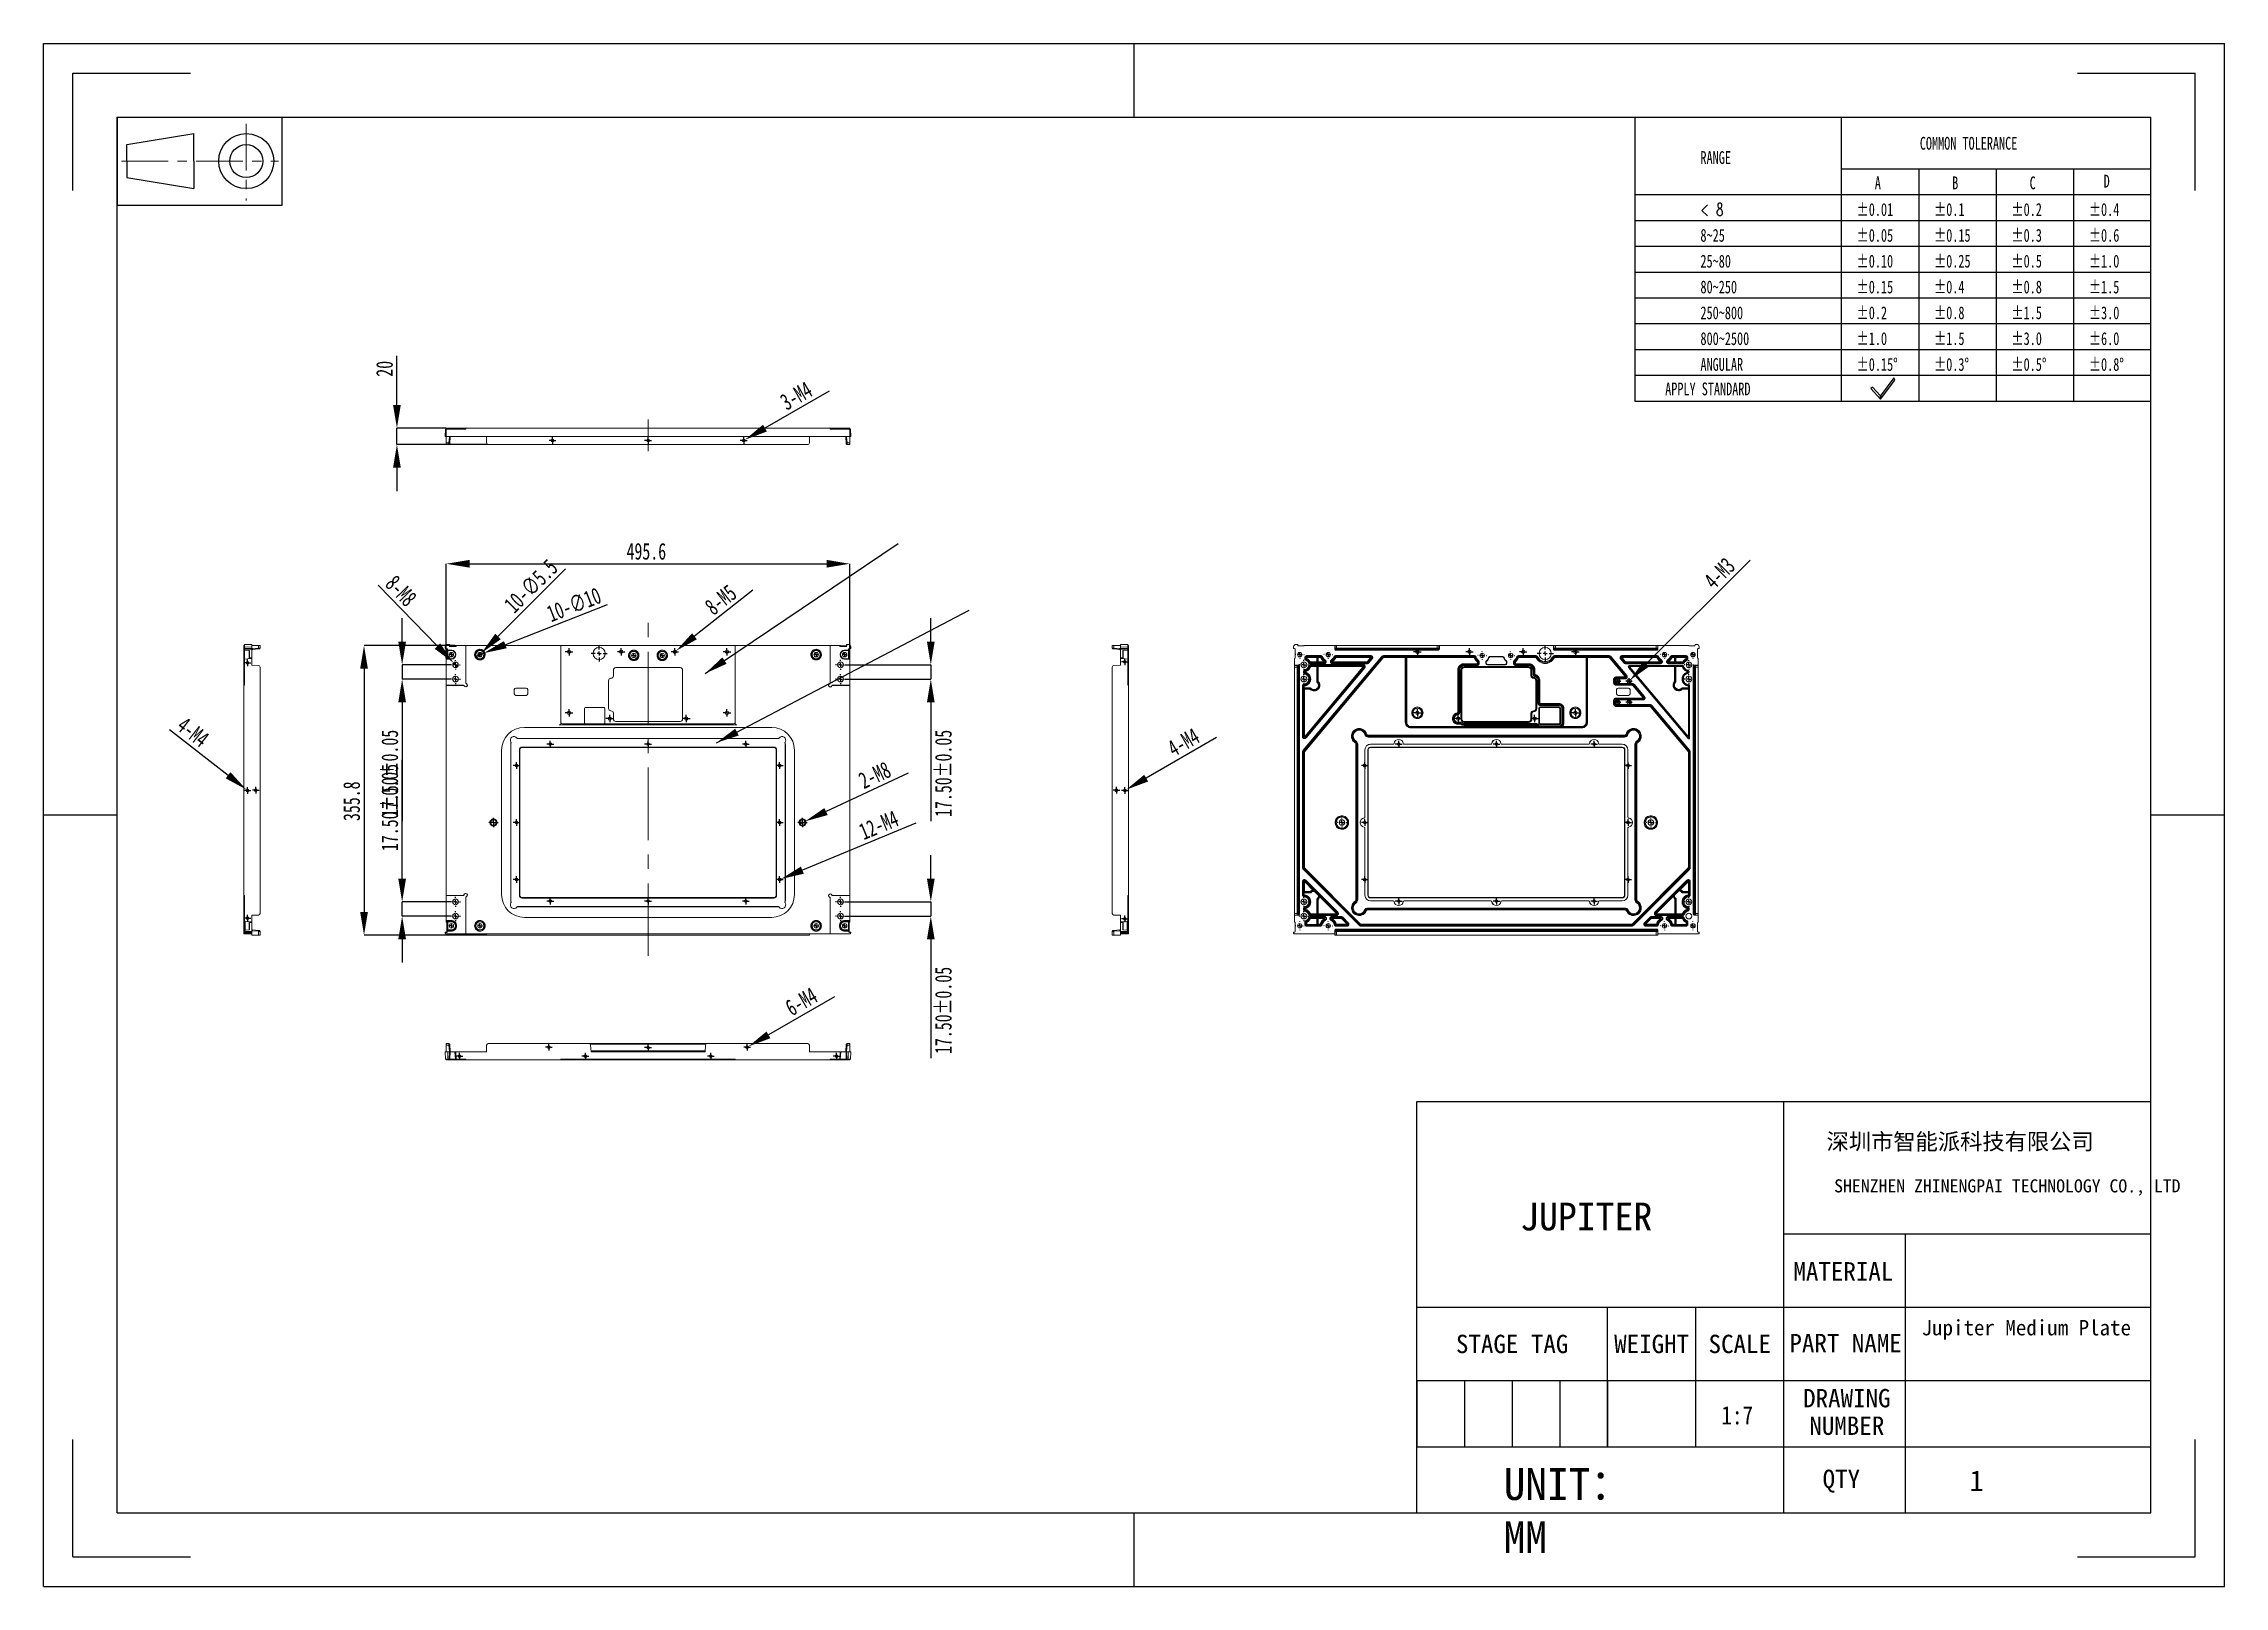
# Model space of a CAD drawing. Header units: millimetres. Extents: x 410 to 793, y 6 to 277.
import ezdxf

# ---------------------------------------------------------------- set-up
doc = ezdxf.new("R2010")
doc.units = ezdxf.units.MM
doc.header["$PDSIZE"] = -1
doc.linetypes.add('CENTER', pattern=[10.16, 6.35, -1.27, 1.27, -1.27])
doc.linetypes.add('CENTERX2', pattern=[20.32, 12.7, -2.54, 2.54, -2.54])
doc.layers.add('DEFAULT_1', color=7, linetype='CENTER', lineweight=18)
doc.layers.add('尺寸线层', color=3, linetype='Continuous', lineweight=18)
doc.layers.add('图框', color=7, linetype='Continuous')
doc.styles.add('SLDTEXTSTYLE4', font='TXT', dxfattribs={"width": 0.7})
doc.styles.add('SLDTEXTSTYLE5', font='TXT', dxfattribs={"width": 0.642857, "bigfont": 'bigfont'})
doc.styles.add('TEXTSTYLE_2', font='')
doc.styles.add('TEXTSTYLE_3', font='')
doc.styles.get('TEXTSTYLE_2').set_extended_font_data('宋体')
doc.styles.get('TEXTSTYLE_3').set_extended_font_data('宋体')
doc.dimstyles.new('SLDDIMSTYLE0', dxfattribs={"dimtxt": 2.916667, "dimasz": 4.08, "dimexe": 0, "dimexo": 0.0625, "dimgap": 0.729167, "dimtad": 2, "dimdec": 1, "dimlfac": 7, "dimrnd": 1e-09, "dimzin": 12, "dimdsep": 46, "dimtxsty": 'SLDTEXTSTYLE4', "dimsah": 1, "dimcen": 0.09, "dimadec": 0, "dimazin": 3, "dimtfac": 1, "dimtdec": 1, "dimtofl": 0, "dimtmove": 0, "dimatfit": 3, "dimfxl": 1, "dimfrac": 2, "dimtolj": 1, "dimtzin": 12, "dimarcsym": 0})
doc.dimstyles.new('SLDDIMSTYLE1', dxfattribs={"dimtxt": 2.916667, "dimasz": 4.08, "dimexe": 0, "dimexo": 0.0625, "dimgap": 0.729167, "dimtad": 2, "dimdec": 1, "dimlfac": 7, "dimrnd": 1e-09, "dimzin": 12, "dimdsep": 46, "dimtxsty": 'SLDTEXTSTYLE4', "dimblk1": 'NONE', "dimsah": 1, "dimcen": 0, "dimadec": 0, "dimazin": 3, "dimtfac": 1, "dimtdec": 1, "dimtmove": 0, "dimatfit": 3, "dimldrblk": 'NONE', "dimfxl": 1, "dimfrac": 2, "dimtolj": 1, "dimtzin": 12, "dimarcsym": 0})
doc.dimstyles.new('SLDDIMSTYLE2', dxfattribs={"dimtxt": 2.916667, "dimasz": 4.08, "dimexe": 0, "dimexo": 0.0625, "dimgap": 0.729167, "dimtad": 2, "dimdec": 1, "dimlfac": 7, "dimrnd": 1e-09, "dimzin": 12, "dimdsep": 46, "dimtxsty": 'SLDTEXTSTYLE4', "dimblk1": 'NONE', "dimsah": 1, "dimcen": 0, "dimadec": 0, "dimazin": 3, "dimtfac": 1, "dimtdec": 1, "dimtmove": 0, "dimatfit": 3, "dimldrblk": 'NONE', "dimfxl": 1, "dimfrac": 2, "dimtolj": 1, "dimtzin": 12, "dimarcsym": 0})
doc.dimstyles.new('SLDDIMSTYLE3', dxfattribs={"dimtxt": 2.916667, "dimasz": 4.08, "dimexe": 0, "dimexo": 0.0625, "dimgap": 0.729167, "dimtad": 2, "dimlfac": 7, "dimrnd": 1e-09, "dimzin": 4, "dimdsep": 46, "dimtxsty": 'SLDTEXTSTYLE4', "dimsah": 1, "dimcen": 0.09, "dimadec": 0, "dimazin": 1, "dimtol": 1, "dimtp": 0.05, "dimtm": 0.05, "dimtfac": 1, "dimtmove": 0, "dimatfit": 0, "dimfxl": 1, "dimfrac": 2, "dimtolj": 1, "dimarcsym": 0})
doc.dimstyles.new('SLDDIMSTYLE5', dxfattribs={"dimtxt": 0.18, "dimasz": 4.08, "dimexe": 0, "dimexo": 0.0625, "dimgap": 0, "dimtad": 0, "dimtih": 1, "dimtoh": 1, "dimdec": 0, "dimrnd": 1e-09, "dimzin": 0, "dimdsep": 46, "dimtxsty": 'Standard', "dimsah": 1, "dimcen": 0.09, "dimadec": 0, "dimazin": 0, "dimtfac": 4.08, "dimtdec": 0, "dimtofl": 0, "dimtmove": 0, "dimatfit": 3, "dimfxl": 1, "dimfrac": 2, "dimtolj": 1, "dimtzin": 0, "dimarcsym": 0})
doc.dimstyles.new('SLDDIMSTYLE6', dxfattribs={"dimtxt": 2.916667, "dimasz": 4.08, "dimexe": 0, "dimexo": 0.0625, "dimgap": 0.729167, "dimtad": 2, "dimdec": 1, "dimlfac": 7, "dimrnd": 1e-09, "dimzin": 12, "dimdsep": 46, "dimtxsty": 'SLDTEXTSTYLE4', "dimsah": 1, "dimcen": 0.09, "dimadec": 0, "dimazin": 3, "dimtfac": 1, "dimtdec": 1, "dimtmove": 0, "dimatfit": 0, "dimfxl": 1, "dimfrac": 2, "dimtolj": 1, "dimtzin": 12, "dimarcsym": 0})

msp = doc.modelspace()

# ---------------------------------------------------------------- texts
at = {"attachment_point": 1}
for s, insert, char_height, width, style in [('COMMON TOLERANCE', (739.3523, 260.5538), 2.245988, 73.941758, 'SLDTEXTSTYLE4'), ('RANGE', (700.8602, 258.0531), 2.24599, 22.059425, 'SLDTEXTSTYLE4'), ('A', (731.4528, 253.6093), 2.246, 3.245004, 'SLDTEXTSTYLE4'), ('B', (745.0386, 253.6093), 2.246, 3.193122, 'SLDTEXTSTYLE4'), ('C', (758.6245, 253.6093), 2.246, 3.230854, 'SLDTEXTSTYLE4'), ('D', (771.6086, 253.9142), 2.246, 3.193122, 'SLDTEXTSTYLE4'), ('< 8', (700.8602, 248.9397), 2.24599, 10.779397, 'SLDTEXTSTYLE5'), ('%%P0.01', (728.2573, 248.9397), 2.24599, 15.725063, 'SLDTEXTSTYLE4'), ('%%P0.1', (741.8432, 248.9397), 2.24599, 11.791439, 'SLDTEXTSTYLE4'), ('%%P0.2', (755.4291, 248.9397), 2.24599, 13.413941, 'SLDTEXTSTYLE4'), ('%%P0.4', (769.015, 248.9397), 2.24599, 13.362059, 'SLDTEXTSTYLE4'), ('8~25', (700.8602, 244.411), 2.24599, 17.394731, 'SLDTEXTSTYLE4'), ('%%P0.05', (728.2573, 244.411), 2.24599, 17.347565, 'SLDTEXTSTYLE4'), ('%%P0.15', (741.8432, 244.411), 2.24599, 16.559897, 'SLDTEXTSTYLE4'), ('%%P0.3', (755.4291, 244.411), 2.24599, 13.413941, 'SLDTEXTSTYLE4'), ('%%P0.6', (769.015, 244.411), 2.24599, 13.413941, 'SLDTEXTSTYLE4'), ('25~80', (700.8602, 239.8824), 2.24599, 21.328355, 'SLDTEXTSTYLE4'), ('%%P0.10', (728.2573, 239.8824), 2.24599, 15.776946, 'SLDTEXTSTYLE4'), ('%%P0.25', (741.8432, 239.8824), 2.24599, 18.130517, 'SLDTEXTSTYLE4'), ('%%P0.5', (755.4291, 239.8824), 2.24599, 13.413941, 'SLDTEXTSTYLE4'), ('%%P1.0', (769.015, 239.8824), 2.24599, 11.843322, 'SLDTEXTSTYLE4'), ('80~250', (700.8602, 235.3538), 2.24599, 25.26198, 'SLDTEXTSTYLE4'), ('%%P0.15', (728.2573, 235.3538), 2.24599, 16.559897, 'SLDTEXTSTYLE4'), ('%%P0.4', (741.8432, 235.3538), 2.24599, 13.362059, 'SLDTEXTSTYLE4'), ('%%P0.8', (755.4291, 235.3538), 2.24599, 13.413941, 'SLDTEXTSTYLE4'), ('%%P1.5', (769.015, 235.3538), 2.24599, 12.626273, 'SLDTEXTSTYLE4'), ('250~800', (700.8602, 230.8251), 2.24599, 29.195604, 'SLDTEXTSTYLE4'), ('%%P0.2', (728.2573, 230.8251), 2.24599, 13.413941, 'SLDTEXTSTYLE4'), ('%%P0.8', (741.8432, 230.8251), 2.24599, 13.413941, 'SLDTEXTSTYLE4'), ('%%P1.5', (755.4291, 230.8251), 2.24599, 12.626273, 'SLDTEXTSTYLE4'), ('%%P3.0', (769.015, 230.8251), 2.24599, 13.413941, 'SLDTEXTSTYLE4'), ('800~2500', (700.8602, 226.2965), 2.24599, 33.129228, 'SLDTEXTSTYLE4'), ('%%P1.0', (728.2573, 226.2965), 2.24599, 11.843322, 'SLDTEXTSTYLE4'), ('%%P1.5', (741.8432, 226.2965), 2.24599, 12.626273, 'SLDTEXTSTYLE4'), ('%%P3.0', (755.4291, 226.2965), 2.24599, 13.413941, 'SLDTEXTSTYLE4'), ('%%P6.0', (769.015, 226.2965), 2.24599, 13.413941, 'SLDTEXTSTYLE4'), ('%%P0.15%%D', (728.2573, 221.7679), 2.24599, 19.72472, 'SLDTEXTSTYLE4'), ('%%P0.3%%D', (741.8432, 221.7679), 2.24599, 16.578764, 'SLDTEXTSTYLE4'), ('%%P0.5%%D', (755.4291, 221.7679), 2.24599, 16.578764, 'SLDTEXTSTYLE4'), ('%%P0.8%%D', (769.015, 221.7679), 2.24599, 16.578764, 'SLDTEXTSTYLE4'), ('ANGULAR', (700.8602, 221.7679), 2.24599, 31.544458, 'SLDTEXTSTYLE4'), ('APPLY STANDARD', (694.6665, 217.4696), 2.245988, 64.560488, 'SLDTEXTSTYLE4')]:
    msp.add_mtext(s, dxfattribs=dict(at, insert=insert, char_height=char_height, width=width, style=style))
at = {"color": 7, "linetype": 'Continuous', "insert": (746.4261, 85.7676), "char_height": 2.863908, "width": 67.948212, "attachment_point": 2, "style": 'TEXTSTYLE_2'}
msp.add_mtext('深圳市智能派科技有限公司', dxfattribs=at)
at = {"color": 7, "linetype": 'Continuous', "attachment_point": 2, "line_spacing_factor": 0.9, "style": 'TEXTSTYLE_3'}
for s, insert, char_height, width in [('MATERIAL\\P ', (725.9395, 63.1859), 3.22125, 46.564858), ('STAGE TAG ', (667.8145, 50.4542), 3.22125, 38.956975), ('WEIGHT', (692.296, 50.4542), 3.22125, 14.155877), ('SCALE', (707.758, 50.4542), 3.22125, 14.155877), ('PART NAME', (726.3325, 50.601), 3.22125, 26.988478), ('DRAWING NUMBER', (726.5474, 40.9465), 3.221249, 26.988478), ('QTY', (725.5824, 26.7938), 3.22125, 35.955609)]:
    msp.add_mtext(s, dxfattribs=dict(at, insert=insert, char_height=char_height, width=width))
at = {"insert": (704.5147, 34.6746), "char_height": 3.221249, "width": 7.721333, "attachment_point": 7}
msp.add_mtext('{\\W0.85;1:7}', dxfattribs=at)
at = {"layer": '尺寸线层', "attachment_point": 1}
for s, insert, char_height, width in [('SHENZHEN ZHINENGPAI TECHNOLOGY CO., LTD', (724.319, 77.7142), 2.291127, 64.826518), ('JUPITER', (669.2167, 73.6325), 4.86705, 39.720383), ('UNIT：MM', (666.331, 27.0668), 5.58849, 21.662244)]:
    msp.add_mtext(s, dxfattribs=dict(at, insert=insert, char_height=char_height, width=width))
at = {"layer": '尺寸线层', "linetype": 'CENTERX2', "insert": (739.6772, 53.0487), "char_height": 3.6, "width": 45.60353, "attachment_point": 1}
msp.add_mtext('{\\H0.75x;Jupiter Medium Plate}', dxfattribs=at)
at = {"layer": '尺寸线层', "ltscale": 0.2, "insert": (748.0794, 26.6836), "char_height": 3.6503, "width": 21.892878, "attachment_point": 1}
msp.add_mtext('1\\P\\P', dxfattribs=at)

# ---------------------------------------------------------------- blocks, each defined once
blk = doc.blocks.new('_D')
at = {"layer": 'Defpoints', "color": 0, "transparency": 16777216}
for p in [(551.58, 185.68), (480.78, 169.08), (551.58, 169.08)]:
    blk.add_point(p, dxfattribs=at)
at = {"layer": '图框', "color": 0, "lineweight": -2, "transparency": 16777216}
for p, q in [((480.78, 169.14), (480.78, 185.68)), ((484.86, 185.68), (547.5, 185.68)), ((551.58, 169.14), (551.58, 185.68))]:
    blk.add_line(p, q, dxfattribs=at)
at = {"layer": '图框', "color": 0, "transparency": 16777216}
for points in [[(484.86, 186.36), (484.86, 185), (480.78, 185.68)], [(547.5, 186.36), (547.5, 185), (551.58, 185.68)]]:
    blk.add_solid(points, dxfattribs=at)
at = {"layer": '图框', "color": 0, "transparency": 16777216, "insert": (515.88, 189.33), "char_height": 2.917, "attachment_point": 2, "style": 'SLDTEXTSTYLE4'}
blk.add_mtext('\\A1;495.6', dxfattribs=at)
blk = doc.blocks.new('_D_1')
at = {"layer": 'Defpoints', "color": 0, "transparency": 16777216}
for p in [(482.42, 171.36), (466.34, 120.53), (487.82, 120.53)]:
    blk.add_point(p, dxfattribs=at)
at = {"layer": '图框', "color": 0, "lineweight": -2, "transparency": 16777216}
for p, q in [((482.36, 171.36), (466.34, 171.36)), ((466.34, 167.28), (466.34, 124.61)), ((487.76, 120.53), (466.34, 120.53))]:
    blk.add_line(p, q, dxfattribs=at)
at = {"layer": '图框', "color": 0, "transparency": 16777216}
for points in [[(465.66, 167.28), (467.02, 167.28), (466.34, 171.36)], [(465.66, 124.61), (467.02, 124.61), (466.34, 120.53)]]:
    blk.add_solid(points, dxfattribs=at)
at = {"layer": '图框', "color": 0, "transparency": 16777216, "insert": (462.7, 144.03), "char_height": 2.917, "attachment_point": 2, "rotation": 90, "style": 'SLDTEXTSTYLE4'}
blk.add_mtext('\\A1;355.8', dxfattribs=at)
blk = doc.blocks.new('_D_2')
at = {"layer": 'Defpoints', "color": 0, "transparency": 16777216}
for p in [(486.4, 169.47), (486.95, 170.02)]:
    blk.add_point(p, dxfattribs=at)
at = {"layer": '图框', "color": 0, "lineweight": -2, "transparency": 16777216}
for p, q in [((501.7, 184.77), (489.84, 172.91)), ((486.4, 169.47), (486.95, 170.02))]:
    blk.add_line(p, q, dxfattribs=at)
at = {"layer": '图框', "color": 0, "transparency": 16777216}
blk.add_solid([(489.36, 173.39), (490.32, 172.43), (486.95, 170.02)], dxfattribs=at)
at = {"layer": '图框', "color": 0, "transparency": 16777216, "insert": (490.66, 178.89), "char_height": 2.9167, "attachment_point": 1, "rotation": 45, "style": 'SLDTEXTSTYLE4'}
blk.add_mtext('\\A1;10-∅5.5', dxfattribs=at)
blk = doc.blocks.new('_NONE')
blk = doc.blocks.new('_D_3')
at = {"layer": 'Defpoints', "color": 0, "transparency": 16777216}
for p in [(486.01, 169.49), (487.34, 170.01)]:
    blk.add_point(p, dxfattribs=at)
at = {"layer": '图框', "color": 0, "lineweight": -2, "transparency": 16777216}
for p, q in [((509, 178.46), (491.14, 171.49)), ((486.01, 169.49), (487.34, 170.01))]:
    blk.add_line(p, q, dxfattribs=at)
at = {"layer": '图框', "color": 0, "transparency": 16777216}
blk.add_solid([(490.9, 172.12), (491.39, 170.86), (487.34, 170.01)], dxfattribs=at)
at = {"layer": '图框', "color": 0, "transparency": 16777216, "insert": (498.12, 178.13), "char_height": 2.917, "attachment_point": 1, "rotation": 21.3262, "style": 'SLDTEXTSTYLE4'}
blk.add_mtext('\\A1;10-∅10', dxfattribs=at)
blk = doc.blocks.new('_D_4')
at = {"layer": 'Defpoints', "color": 0, "transparency": 16777216}
for p in [(482.05, 168.31), (482.73, 167.61)]:
    blk.add_point(p, dxfattribs=at)
at = {"layer": '图框', "color": 0, "lineweight": -2, "transparency": 16777216}
for p, q in [((468.84, 181.95), (479.21, 171.24)), ((482.73, 167.61), (482.05, 168.31))]:
    blk.add_line(p, q, dxfattribs=at)
at = {"layer": '图框', "color": 0, "transparency": 16777216}
blk.add_solid([(479.7, 171.71), (478.73, 170.77), (482.05, 168.31)], dxfattribs=at)
at = {"layer": '图框', "color": 0, "transparency": 16777216, "insert": (471.97, 183.96), "char_height": 2.917, "attachment_point": 1, "rotation": 314.0891, "style": 'SLDTEXTSTYLE4'}
blk.add_mtext('\\A1;8-M8', dxfattribs=at)
blk = doc.blocks.new('_D_5')
at = {"layer": 'Defpoints', "color": 0, "transparency": 16777216}
for p in [(542.85, 140.09), (543.73, 140.5)]:
    blk.add_point(p, dxfattribs=at)
at = {"layer": '图框', "color": 0, "lineweight": -2, "transparency": 16777216}
for p, q in [((561.8, 148.94), (547.42, 142.23)), ((542.85, 140.09), (543.73, 140.5))]:
    blk.add_line(p, q, dxfattribs=at)
at = {"layer": '图框', "color": 0, "transparency": 16777216}
blk.add_solid([(547.13, 142.84), (547.71, 141.61), (543.73, 140.5)], dxfattribs=at)
at = {"layer": '图框', "color": 0, "transparency": 16777216, "insert": (552.81, 148.77), "char_height": 2.917, "attachment_point": 1, "rotation": 25.0426, "style": 'SLDTEXTSTYLE4'}
blk.add_mtext('\\A1;2-M8', dxfattribs=at)
blk = doc.blocks.new('_D_6')
at = {"layer": 'Defpoints', "color": 0, "transparency": 16777216}
for p in [(539.06, 130.2), (539.49, 130.38)]:
    blk.add_point(p, dxfattribs=at)
at = {"layer": '图框', "color": 0, "lineweight": -2, "transparency": 16777216}
for p, q in [((563.15, 140.17), (543.26, 131.94)), ((539.06, 130.2), (539.49, 130.38))]:
    blk.add_line(p, q, dxfattribs=at)
at = {"layer": '图框', "color": 0, "transparency": 16777216}
blk.add_solid([(543, 132.57), (543.52, 131.32), (539.49, 130.38)], dxfattribs=at)
at = {"layer": '图框', "color": 0, "transparency": 16777216, "insert": (552.9, 139.88), "char_height": 2.917, "attachment_point": 1, "rotation": 22.4853, "style": 'SLDTEXTSTYLE4'}
blk.add_mtext('\\A1;12-M4', dxfattribs=at)
blk = doc.blocks.new('_D_7')
at = {"layer": 'Defpoints', "color": 0, "transparency": 16777216}
for p in [(520.66, 170.06), (521.13, 170.43)]:
    blk.add_point(p, dxfattribs=at)
at = {"layer": '图框', "color": 0, "lineweight": -2, "transparency": 16777216}
for p, q in [((534.55, 181.03), (524.33, 172.96)), ((520.66, 170.06), (521.13, 170.43))]:
    blk.add_line(p, q, dxfattribs=at)
at = {"layer": '图框', "color": 0, "transparency": 16777216}
blk.add_solid([(523.91, 173.49), (524.75, 172.43), (521.13, 170.43)], dxfattribs=at)
at = {"layer": '图框', "color": 0, "transparency": 16777216, "insert": (525.84, 178.8), "char_height": 2.917, "attachment_point": 1, "rotation": 38.3062, "style": 'SLDTEXTSTYLE4'}
blk.add_mtext('\\A1;8-M5', dxfattribs=at)
blk = doc.blocks.new('_D_8')
at = {"layer": 'Defpoints', "color": 0, "transparency": 16777216}
for p in [(473.03, 126.39), (481.52, 126.39), (481.52, 123.89)]:
    blk.add_point(p, dxfattribs=at)
at = {"layer": '图框', "color": 0, "lineweight": -2, "transparency": 16777216}
for p, q in [((473.03, 130.47), (473.03, 151.32)), ((481.46, 126.39), (473.03, 126.39)), ((473.03, 123.89), (473.03, 126.39)), ((481.46, 123.89), (473.03, 123.89)), ((473.03, 119.81), (473.03, 115.73))]:
    blk.add_line(p, q, dxfattribs=at)
at = {"layer": '图框', "color": 0, "transparency": 16777216}
for points in [[(472.35, 130.47), (473.71, 130.47), (473.03, 126.39)], [(472.35, 119.81), (473.71, 119.81), (473.03, 123.89)]]:
    blk.add_solid(points, dxfattribs=at)
at = {"layer": '图框', "color": 0, "transparency": 16777216, "insert": (469.39, 142.93), "char_height": 2.9167, "attachment_point": 2, "rotation": 90, "style": 'SLDTEXTSTYLE4'}
blk.add_mtext('\\A1;17.50±0.05', dxfattribs=at)
blk = doc.blocks.new('_D_9')
at = {"layer": 'Defpoints', "color": 0, "transparency": 16777216}
for p in [(473.03, 167.96), (481.52, 165.46), (481.55, 167.96)]:
    blk.add_point(p, dxfattribs=at)
at = {"layer": '图框', "color": 0, "lineweight": -2, "transparency": 16777216}
for p, q in [((473.03, 172.04), (473.03, 176.12)), ((481.49, 167.96), (473.03, 167.96)), ((473.03, 167.96), (473.03, 165.46)), ((481.46, 165.46), (473.03, 165.46)), ((473.03, 161.38), (473.03, 140.53))]:
    blk.add_line(p, q, dxfattribs=at)
at = {"layer": '图框', "color": 0, "transparency": 16777216}
for points in [[(472.35, 172.04), (473.71, 172.04), (473.03, 167.96)], [(472.35, 161.38), (473.71, 161.38), (473.03, 165.46)]]:
    blk.add_solid(points, dxfattribs=at)
at = {"layer": '图框', "color": 0, "transparency": 16777216, "insert": (469.39, 148.92), "char_height": 2.9167, "attachment_point": 2, "rotation": 90, "style": 'SLDTEXTSTYLE4'}
blk.add_mtext('\\A1;17.50±0.05', dxfattribs=at)
blk = doc.blocks.new('_D_10')
at = {"layer": 'Defpoints', "color": 0, "transparency": 16777216}
for p in [(550.83, 167.96), (550.83, 165.46), (565.8, 167.96)]:
    blk.add_point(p, dxfattribs=at)
at = {"layer": '图框', "color": 0, "lineweight": -2, "transparency": 16777216}
for p, q in [((565.8, 172.04), (565.8, 176.12)), ((550.89, 167.96), (565.8, 167.96)), ((550.89, 165.46), (565.8, 165.46)), ((565.8, 167.96), (565.8, 165.46)), ((565.8, 161.38), (565.8, 140.53))]:
    blk.add_line(p, q, dxfattribs=at)
at = {"layer": '图框', "color": 0, "transparency": 16777216}
for points in [[(565.12, 172.04), (566.48, 172.04), (565.8, 167.96)], [(565.12, 161.38), (566.48, 161.38), (565.8, 165.46)]]:
    blk.add_solid(points, dxfattribs=at)
at = {"layer": '图框', "color": 0, "transparency": 16777216, "insert": (566.53, 148.92), "char_height": 2.9167, "attachment_point": 2, "rotation": 90, "style": 'SLDTEXTSTYLE4'}
blk.add_mtext('\\A1;17.50±0.05', dxfattribs=at)
blk = doc.blocks.new('_D_11')
at = {"layer": 'Defpoints', "color": 0, "transparency": 16777216}
for p in [(550.83, 126.39), (565.8, 126.39), (550.83, 123.89)]:
    blk.add_point(p, dxfattribs=at)
at = {"layer": '图框', "color": 0, "lineweight": -2, "transparency": 16777216}
for p, q in [((565.8, 130.47), (565.8, 134.55)), ((550.89, 126.39), (565.8, 126.39)), ((565.8, 126.39), (565.8, 123.89)), ((550.89, 123.89), (565.8, 123.89)), ((565.8, 119.81), (565.8, 98.96))]:
    blk.add_line(p, q, dxfattribs=at)
at = {"layer": '图框', "color": 0, "transparency": 16777216}
for points in [[(565.12, 130.47), (566.48, 130.47), (565.8, 126.39)], [(565.12, 119.81), (566.48, 119.81), (565.8, 123.89)]]:
    blk.add_solid(points, dxfattribs=at)
at = {"layer": '图框', "color": 0, "transparency": 16777216, "insert": (566.53, 107.34), "char_height": 2.9167, "attachment_point": 2, "rotation": 90, "style": 'SLDTEXTSTYLE4'}
blk.add_mtext('\\A1;17.50±0.05', dxfattribs=at)
blk = doc.blocks.new('SW_CENTERMARKSYMBOL_0')
at = {"layer": '图框', "color": 0}
for p, q in [((-0.36, 0), (-0.59, 0)), ((0, 0), (-0.36, 0)), ((0, 0.36), (0, 0.59)), ((0, 0), (0, 0.36)), ((0, 0), (0, -0.36)), ((0, 0), (0.36, 0)), ((0.36, 0), (0.59, 0)), ((0, -0.36), (0, -0.59))]:
    blk.add_line(p, q, dxfattribs=at)
blk = doc.blocks.new('SW_CENTERMARKSYMBOL_1')
at = {"layer": '图框', "color": 0}
for p, q in [((-0.36, 0), (-0.59, 0)), ((0, 0), (-0.36, 0)), ((0, 0.36), (0, 0.59)), ((0, 0), (0, 0.36)), ((0, 0), (0, -0.36)), ((0, 0), (0.36, 0)), ((0.36, 0), (0.59, 0)), ((0, -0.36), (0, -0.59))]:
    blk.add_line(p, q, dxfattribs=at)
blk = doc.blocks.new('SW_CENTERMARKSYMBOL_2')
at = {"layer": '图框', "color": 0}
for p, q in [((-0.36, 0), (-0.59, 0)), ((0, 0), (-0.36, 0)), ((0, 0.36), (0, 0.59)), ((0, 0), (0, 0.36)), ((0, 0), (0, -0.36)), ((0, 0), (0.36, 0)), ((0.36, 0), (0.59, 0)), ((0, -0.36), (0, -0.59))]:
    blk.add_line(p, q, dxfattribs=at)
blk = doc.blocks.new('SW_CENTERMARKSYMBOL_3')
at = {"layer": '图框', "color": 0}
for p, q in [((-0.36, 0), (-0.59, 0)), ((0, 0), (-0.36, 0)), ((0, 0.36), (0, 0.59)), ((0, 0), (0, 0.36)), ((0, 0), (0, -0.36)), ((0, 0), (0.36, 0)), ((0.36, 0), (0.59, 0)), ((0, -0.36), (0, -0.59))]:
    blk.add_line(p, q, dxfattribs=at)
blk = doc.blocks.new('SW_CENTERMARKSYMBOL_4')
at = {"layer": '图框', "color": 0}
for p, q in [((-0.36, 0), (-0.59, 0)), ((0, 0), (-0.36, 0)), ((0, 0.36), (0, 0.59)), ((0, 0), (0, 0.36)), ((0, 0), (0, -0.36)), ((0, 0), (0.36, 0)), ((0.36, 0), (0.59, 0)), ((0, -0.36), (0, -0.59))]:
    blk.add_line(p, q, dxfattribs=at)
blk = doc.blocks.new('SW_CENTERMARKSYMBOL_5')
at = {"layer": '图框', "color": 0}
for p, q in [((-0.36, 0), (-0.59, 0)), ((0, 0), (-0.36, 0)), ((0, 0.36), (0, 0.59)), ((0, 0), (0, 0.36)), ((0, 0), (0, -0.36)), ((0, 0), (0.36, 0)), ((0.36, 0), (0.59, 0)), ((0, -0.36), (0, -0.59))]:
    blk.add_line(p, q, dxfattribs=at)
blk = doc.blocks.new('SW_CENTERMARKSYMBOL_6')
at = {"layer": '图框', "color": 0}
for p, q in [((-0.36, 0), (-0.59, 0)), ((0, 0), (-0.36, 0)), ((0, 0.36), (0, 0.59)), ((0, 0), (0, 0.36)), ((0, 0), (0, -0.36)), ((0, 0), (0.36, 0)), ((0.36, 0), (0.59, 0)), ((0, -0.36), (0, -0.59))]:
    blk.add_line(p, q, dxfattribs=at)
blk = doc.blocks.new('SW_CENTERMARKSYMBOL_7')
at = {"layer": '图框', "color": 0}
for p, q in [((-0.36, 0), (-0.59, 0)), ((0, 0), (-0.36, 0)), ((0, 0.36), (0, 0.59)), ((0, 0), (0, 0.36)), ((0, 0), (0, -0.36)), ((0, 0), (0.36, 0)), ((0.36, 0), (0.59, 0)), ((0, -0.36), (0, -0.59))]:
    blk.add_line(p, q, dxfattribs=at)
blk = doc.blocks.new('SW_CENTERMARKSYMBOL_8')
at = {"layer": '图框', "color": 0}
for p, q in [((-0.36, 0), (-0.66, 0)), ((0, 0), (-0.36, 0)), ((0, 0.36), (0, 0.66)), ((0, 0), (0, 0.36)), ((0, 0), (0, -0.36)), ((0, 0), (0.36, 0)), ((0.36, 0), (0.66, 0)), ((0, -0.36), (0, -0.66))]:
    blk.add_line(p, q, dxfattribs=at)
blk = doc.blocks.new('SW_CENTERMARKSYMBOL_9')
at = {"layer": '图框', "color": 0}
for p, q in [((-0.36, 0), (-0.66, 0)), ((0, 0), (-0.36, 0)), ((0, 0.36), (0, 0.66)), ((0, 0), (0, 0.36)), ((0, 0), (0, -0.36)), ((0, 0), (0.36, 0)), ((0.36, 0), (0.66, 0)), ((0, -0.36), (0, -0.66))]:
    blk.add_line(p, q, dxfattribs=at)
blk = doc.blocks.new('SW_CENTERMARKSYMBOL_10')
at = {"layer": '图框', "color": 0}
for p, q in [((-0.71, 0), (-0.84, 0)), ((0, 0), (-0.36, 0)), ((0, 0.71), (0, 0.84)), ((0, 0), (0, 0.36)), ((0, 0), (0, -0.36)), ((0, 0), (0.36, 0)), ((0.71, 0), (0.84, 0)), ((0, -0.71), (0, -0.84))]:
    blk.add_line(p, q, dxfattribs=at)
blk = doc.blocks.new('SW_CENTERMARKSYMBOL_11')
at = {"layer": '图框', "color": 0}
for p, q in [((-0.71, 0), (-0.84, 0)), ((0, 0), (-0.36, 0)), ((0, 0.71), (0, 0.84)), ((0, 0), (0, 0.36)), ((0, 0), (0, -0.36)), ((0, 0), (0.36, 0)), ((0.71, 0), (0.84, 0)), ((0, -0.71), (0, -0.84))]:
    blk.add_line(p, q, dxfattribs=at)
blk = doc.blocks.new('SW_CENTERMARKSYMBOL_12')
at = {"layer": '图框', "color": 0}
for p, q in [((-0.71, 0), (-0.75, 0)), ((0, 0), (-0.36, 0)), ((0, 0.71), (0, 0.75)), ((0, 0), (0, 0.36)), ((0, 0), (0, -0.36)), ((0, 0), (0.36, 0)), ((0.71, 0), (0.75, 0)), ((0, -0.71), (0, -0.75))]:
    blk.add_line(p, q, dxfattribs=at)
blk = doc.blocks.new('SW_CENTERMARKSYMBOL_13')
at = {"layer": '图框', "color": 0}
for p, q in [((-0.71, 0), (-0.75, 0)), ((0, 0), (-0.36, 0)), ((0, 0.71), (0, 0.75)), ((0, 0), (0, 0.36)), ((0, 0), (0, -0.36)), ((0, 0), (0.36, 0)), ((0.71, 0), (0.75, 0)), ((0, -0.71), (0, -0.75))]:
    blk.add_line(p, q, dxfattribs=at)
blk = doc.blocks.new('SW_CENTERMARKSYMBOL_14')
at = {"layer": '图框', "color": 0}
for p, q in [((-0.71, 0), (-0.75, 0)), ((0, 0), (-0.36, 0)), ((0, 0.71), (0, 0.75)), ((0, 0), (0, 0.36)), ((0, 0), (0, -0.36)), ((0, 0), (0.36, 0)), ((0.71, 0), (0.75, 0)), ((0, -0.71), (0, -0.75))]:
    blk.add_line(p, q, dxfattribs=at)
blk = doc.blocks.new('SW_CENTERMARKSYMBOL_15')
at = {"layer": '图框', "color": 0}
for p, q in [((-0.71, 0), (-0.87, 0)), ((0, 0), (-0.36, 0)), ((0, 0.71), (0, 0.87)), ((0, 0), (0, 0.36)), ((0, 0), (0, -0.36)), ((0, 0), (0.36, 0)), ((0.71, 0), (0.87, 0)), ((0, -0.71), (0, -0.87))]:
    blk.add_line(p, q, dxfattribs=at)
blk = doc.blocks.new('SW_CENTERMARKSYMBOL_16')
at = {"layer": '图框', "color": 0}
for p, q in [((-0.71, 0), (-0.87, 0)), ((0, 0), (-0.36, 0)), ((0, 0.71), (0, 0.87)), ((0, 0), (0, 0.36)), ((0, 0), (0, -0.36)), ((0, 0), (0.36, 0)), ((0.71, 0), (0.87, 0)), ((0, -0.71), (0, -0.87))]:
    blk.add_line(p, q, dxfattribs=at)
blk = doc.blocks.new('SW_CENTERMARKSYMBOL_17')
at = {"layer": '图框', "color": 0}
for p, q in [((-0.71, 0), (-0.75, 0)), ((0, 0), (-0.36, 0)), ((0, 0.71), (0, 0.75)), ((0, 0), (0, 0.36)), ((0, 0), (0, -0.36)), ((0, 0), (0.36, 0)), ((0.71, 0), (0.75, 0)), ((0, -0.71), (0, -0.75))]:
    blk.add_line(p, q, dxfattribs=at)
blk = doc.blocks.new('SW_CENTERMARKSYMBOL_18')
at = {"layer": '图框', "color": 0}
for p, q in [((-0.71, 0), (-0.84, 0)), ((0, 0), (-0.36, 0)), ((0, 0.71), (0, 0.84)), ((0, 0), (0, 0.36)), ((0, 0), (0, -0.36)), ((0, 0), (0.36, 0)), ((0.71, 0), (0.84, 0)), ((0, -0.71), (0, -0.84))]:
    blk.add_line(p, q, dxfattribs=at)
blk = doc.blocks.new('SW_CENTERMARKSYMBOL_19')
at = {"layer": '图框', "color": 0}
for p, q in [((-0.71, 0), (-0.87, 0)), ((0, 0), (-0.36, 0)), ((0, 0.71), (0, 0.87)), ((0, 0), (0, 0.36)), ((0, 0), (0, -0.36)), ((0, 0), (0.36, 0)), ((0.71, 0), (0.87, 0)), ((0, -0.71), (0, -0.87))]:
    blk.add_line(p, q, dxfattribs=at)
blk = doc.blocks.new('SW_CENTERMARKSYMBOL_20')
at = {"layer": '图框', "color": 0}
for p, q in [((-0.71, 0), (-0.75, 0)), ((0, 0), (-0.36, 0)), ((0, 0.71), (0, 0.75)), ((0, 0), (0, 0.36)), ((0, 0), (0, -0.36)), ((0, 0), (0.36, 0)), ((0.71, 0), (0.75, 0)), ((0, -0.71), (0, -0.75))]:
    blk.add_line(p, q, dxfattribs=at)
blk = doc.blocks.new('SW_CENTERMARKSYMBOL_21')
at = {"layer": '图框', "color": 0}
for p, q in [((-0.71, 0), (-0.87, 0)), ((0, 0), (-0.36, 0)), ((0, 0.71), (0, 0.87)), ((0, 0), (0, 0.36)), ((0, 0), (0, -0.36)), ((0, 0), (0.36, 0)), ((0.71, 0), (0.87, 0)), ((0, -0.71), (0, -0.87))]:
    blk.add_line(p, q, dxfattribs=at)
blk = doc.blocks.new('SW_CENTERMARKSYMBOL_22')
at = {"layer": '图框', "color": 0}
for p, q in [((-0.71, 0), (-0.87, 0)), ((0, 0), (-0.36, 0)), ((0, 0.71), (0, 0.87)), ((0, 0), (0, 0.36)), ((0, 0), (0, -0.36)), ((0, 0), (0.36, 0)), ((0.71, 0), (0.87, 0)), ((0, -0.71), (0, -0.87))]:
    blk.add_line(p, q, dxfattribs=at)
blk = doc.blocks.new('SW_CENTERMARKSYMBOL_23')
at = {"layer": '图框', "color": 0}
for p, q in [((-0.71, 0), (-0.87, 0)), ((0, 0), (-0.36, 0)), ((0, 0.71), (0, 0.87)), ((0, 0), (0, 0.36)), ((0, 0), (0, -0.36)), ((0, 0), (0.36, 0)), ((0.71, 0), (0.87, 0)), ((0, -0.71), (0, -0.87))]:
    blk.add_line(p, q, dxfattribs=at)
blk = doc.blocks.new('SW_CENTERMARKSYMBOL_24')
at = {"layer": '图框', "color": 0}
for p, q in [((-0.71, 0), (-0.75, 0)), ((0, 0), (-0.36, 0)), ((0, 0.71), (0, 0.75)), ((0, 0), (0, 0.36)), ((0, 0), (0, -0.36)), ((0, 0), (0.36, 0)), ((0.71, 0), (0.75, 0)), ((0, -0.71), (0, -0.75))]:
    blk.add_line(p, q, dxfattribs=at)
blk = doc.blocks.new('SW_CENTERMARKSYMBOL_25')
at = {"layer": '图框', "color": 0}
for p, q in [((-0.71, 0), (-1.43, 0)), ((0, 0), (-0.36, 0)), ((0, 0.71), (0, 1.43)), ((0, 0), (0, 0.36)), ((0, 0), (0, -0.36)), ((0, 0), (0.36, 0)), ((0.71, 0), (1.43, 0)), ((0, -0.71), (0, -1.43))]:
    blk.add_line(p, q, dxfattribs=at)
blk = doc.blocks.new('SW_CENTERMARKSYMBOL_26')
at = {"layer": '图框', "color": 0}
for p, q in [((-0.36, 0), (-0.66, 0)), ((0, 0), (-0.36, 0)), ((0, 0.36), (0, 0.66)), ((0, 0), (0, 0.36)), ((0, 0), (0, -0.36)), ((0, 0), (0.36, 0)), ((0.36, 0), (0.66, 0)), ((0, -0.36), (0, -0.66))]:
    blk.add_line(p, q, dxfattribs=at)
blk = doc.blocks.new('SW_CENTERMARKSYMBOL_27')
at = {"layer": '图框', "color": 0}
for p, q in [((-0.71, 0), (-0.75, 0)), ((0, 0), (-0.36, 0)), ((0, 0.71), (0, 0.75)), ((0, 0), (0, 0.36)), ((0, 0), (0, -0.36)), ((0, 0), (0.36, 0)), ((0.71, 0), (0.75, 0)), ((0, -0.71), (0, -0.75))]:
    blk.add_line(p, q, dxfattribs=at)
blk = doc.blocks.new('SW_CENTERMARKSYMBOL_28')
at = {"layer": '图框', "color": 0}
for p, q in [((-0.71, 0), (-0.75, 0)), ((0, 0), (-0.36, 0)), ((0, 0.71), (0, 0.75)), ((0, 0), (0, 0.36)), ((0, 0), (0, -0.36)), ((0, 0), (0.36, 0)), ((0.71, 0), (0.75, 0)), ((0, -0.71), (0, -0.75))]:
    blk.add_line(p, q, dxfattribs=at)
blk = doc.blocks.new('SW_CENTERMARKSYMBOL_29')
at = {"layer": '图框', "color": 0}
for p, q in [((-0.71, 0), (-0.75, 0)), ((0, 0), (-0.36, 0)), ((0, 0.71), (0, 0.75)), ((0, 0), (0, 0.36)), ((0, 0), (0, -0.36)), ((0, 0), (0.36, 0)), ((0.71, 0), (0.75, 0)), ((0, -0.71), (0, -0.75))]:
    blk.add_line(p, q, dxfattribs=at)
blk = doc.blocks.new('SW_CENTERMARKSYMBOL_30')
at = {"layer": '图框', "color": 0}
for p, q in [((-0.71, 0), (-0.75, 0)), ((0, 0), (-0.36, 0)), ((0, 0.71), (0, 0.75)), ((0, 0), (0, 0.36)), ((0, 0), (0, -0.36)), ((0, 0), (0.36, 0)), ((0.71, 0), (0.75, 0)), ((0, -0.71), (0, -0.75))]:
    blk.add_line(p, q, dxfattribs=at)
blk = doc.blocks.new('SW_CENTERMARKSYMBOL_31')
at = {"layer": '图框', "color": 0}
for p, q in [((-0.71, 0), (-0.87, 0)), ((0, 0), (-0.36, 0)), ((0, 0.71), (0, 0.87)), ((0, 0), (0, 0.36)), ((0, 0), (0, -0.36)), ((0, 0), (0.36, 0)), ((0.71, 0), (0.87, 0)), ((0, -0.71), (0, -0.87))]:
    blk.add_line(p, q, dxfattribs=at)
blk = doc.blocks.new('SW_CENTERMARKSYMBOL_32')
at = {"layer": '图框', "color": 0}
for p, q in [((-0.36, 0), (-0.66, 0)), ((0, 0), (-0.36, 0)), ((0, 0.36), (0, 0.66)), ((0, 0), (0, 0.36)), ((0, 0), (0, -0.36)), ((0, 0), (0.36, 0)), ((0.36, 0), (0.66, 0)), ((0, -0.36), (0, -0.66))]:
    blk.add_line(p, q, dxfattribs=at)
blk = doc.blocks.new('SW_CENTERMARKSYMBOL_33')
at = {"layer": '图框', "color": 0}
for p, q in [((-0.36, 0), (-0.66, 0)), ((0, 0), (-0.36, 0)), ((0, 0.36), (0, 0.66)), ((0, 0), (0, 0.36)), ((0, 0), (0, -0.36)), ((0, 0), (0.36, 0)), ((0.36, 0), (0.66, 0)), ((0, -0.36), (0, -0.66))]:
    blk.add_line(p, q, dxfattribs=at)
blk = doc.blocks.new('SW_CENTERMARKSYMBOL_34')
at = {"layer": '图框', "color": 0}
for p, q in [((-0.36, 0), (-0.66, 0)), ((0, 0), (-0.36, 0)), ((0, 0.36), (0, 0.66)), ((0, 0), (0, 0.36)), ((0, 0), (0, -0.36)), ((0, 0), (0.36, 0)), ((0.36, 0), (0.66, 0)), ((0, -0.36), (0, -0.66))]:
    blk.add_line(p, q, dxfattribs=at)
blk = doc.blocks.new('SW_CENTERMARKSYMBOL_35')
at = {"layer": '图框', "color": 0}
for p, q in [((-0.36, 0), (-0.66, 0)), ((0, 0), (-0.36, 0)), ((0, 0.36), (0, 0.66)), ((0, 0), (0, 0.36)), ((0, 0), (0, -0.36)), ((0, 0), (0.36, 0)), ((0.36, 0), (0.66, 0)), ((0, -0.36), (0, -0.66))]:
    blk.add_line(p, q, dxfattribs=at)
blk = doc.blocks.new('SW_CENTERMARKSYMBOL_36')
at = {"layer": '图框', "color": 0}
for p, q in [((-0.36, 0), (-0.66, 0)), ((0, 0), (-0.36, 0)), ((0, 0.36), (0, 0.66)), ((0, 0), (0, 0.36)), ((0, 0), (0, -0.36)), ((0, 0), (0.36, 0)), ((0.36, 0), (0.66, 0)), ((0, -0.36), (0, -0.66))]:
    blk.add_line(p, q, dxfattribs=at)
blk = doc.blocks.new('SW_CENTERMARKSYMBOL_37')
at = {"layer": '图框', "color": 0}
for p, q in [((-0.36, 0), (-0.59, 0)), ((0, 0), (-0.36, 0)), ((0, 0.36), (0, 0.59)), ((0, 0), (0, 0.36)), ((0, 0), (0, -0.36)), ((0, 0), (0.36, 0)), ((0.36, 0), (0.59, 0)), ((0, -0.36), (0, -0.59))]:
    blk.add_line(p, q, dxfattribs=at)
blk = doc.blocks.new('SW_CENTERMARKSYMBOL_38')
at = {"layer": '图框', "color": 0}
for p, q in [((-0.36, 0), (-0.59, 0)), ((0, 0), (-0.36, 0)), ((0, 0.36), (0, 0.59)), ((0, 0), (0, 0.36)), ((0, 0), (0, -0.36)), ((0, 0), (0.36, 0)), ((0.36, 0), (0.59, 0)), ((0, -0.36), (0, -0.59))]:
    blk.add_line(p, q, dxfattribs=at)
blk = doc.blocks.new('SW_CENTERMARKSYMBOL_39')
at = {"layer": '图框', "color": 0}
for p, q in [((-0.36, 0), (-0.59, 0)), ((0, 0), (-0.36, 0)), ((0, 0.36), (0, 0.59)), ((0, 0), (0, 0.36)), ((0, 0), (0, -0.36)), ((0, 0), (0.36, 0)), ((0.36, 0), (0.59, 0)), ((0, -0.36), (0, -0.59))]:
    blk.add_line(p, q, dxfattribs=at)
blk = doc.blocks.new('SW_CENTERMARKSYMBOL_40')
at = {"layer": '图框', "color": 0}
for p, q in [((-0.36, 0), (-0.59, 0)), ((0, 0), (-0.36, 0)), ((0, 0.36), (0, 0.59)), ((0, 0), (0, 0.36)), ((0, 0), (0, -0.36)), ((0, 0), (0.36, 0)), ((0.36, 0), (0.59, 0)), ((0, -0.36), (0, -0.59))]:
    blk.add_line(p, q, dxfattribs=at)
blk = doc.blocks.new('_D_12')
at = {"layer": 'Defpoints', "color": 0, "transparency": 16777216}
for p in [(480.78, 209.46), (472.11, 206.6), (488.15, 206.6)]:
    blk.add_point(p, dxfattribs=at)
at = {"layer": '图框', "color": 0, "lineweight": -2, "transparency": 16777216}
for p, q in [((472.11, 213.54), (472.11, 222.14)), ((480.71, 209.46), (472.11, 209.46)), ((472.11, 206.6), (472.11, 209.46)), ((488.08, 206.6), (472.11, 206.6)), ((472.11, 202.52), (472.11, 198.44))]:
    blk.add_line(p, q, dxfattribs=at)
at = {"layer": '图框', "color": 0, "transparency": 16777216}
for points in [[(471.43, 213.54), (472.79, 213.54), (472.11, 209.46)], [(471.43, 202.52), (472.79, 202.52), (472.11, 206.6)]]:
    blk.add_solid(points, dxfattribs=at)
at = {"layer": '图框', "color": 0, "transparency": 16777216, "insert": (468.47, 219.88), "char_height": 2.917, "attachment_point": 2, "rotation": 90, "style": 'SLDTEXTSTYLE4'}
blk.add_mtext('\\A1;20', dxfattribs=at)
blk = doc.blocks.new('_D_13')
at = {"layer": 'Defpoints', "color": 0, "transparency": 16777216}
for p in [(532.76, 207.2), (533.17, 207.43)]:
    blk.add_point(p, dxfattribs=at)
at = {"layer": '图框', "color": 0, "lineweight": -2, "transparency": 16777216}
for p, q in [((547.98, 215.98), (536.7, 209.47)), ((532.76, 207.2), (533.17, 207.43))]:
    blk.add_line(p, q, dxfattribs=at)
at = {"layer": '图框', "color": 0, "transparency": 16777216}
blk.add_solid([(536.36, 210.06), (537.04, 208.88), (533.17, 207.43)], dxfattribs=at)
at = {"layer": '图框', "color": 0, "transparency": 16777216, "insert": (539.04, 215.03), "char_height": 2.917, "attachment_point": 1, "rotation": 30, "style": 'SLDTEXTSTYLE4'}
blk.add_mtext('\\A1;3-M4', dxfattribs=at)
blk = doc.blocks.new('SW_CENTERMARKSYMBOL_41')
at = {"layer": '图框', "color": 0}
for p, q in [((-0.36, 0), (-0.59, 0)), ((0, 0), (-0.36, 0)), ((0, 0.36), (0, 0.59)), ((0, 0), (0, 0.36)), ((0, 0), (0, -0.36)), ((0, 0), (0.36, 0)), ((0.36, 0), (0.59, 0)), ((0, -0.36), (0, -0.59))]:
    blk.add_line(p, q, dxfattribs=at)
blk = doc.blocks.new('SW_CENTERMARKSYMBOL_42')
at = {"layer": '图框', "color": 0}
for p, q in [((-0.36, 0), (-0.59, 0)), ((0, 0), (-0.36, 0)), ((0, 0.36), (0, 0.59)), ((0, 0), (0, 0.36)), ((0, 0), (0, -0.36)), ((0, 0), (0.36, 0)), ((0.36, 0), (0.59, 0)), ((0, -0.36), (0, -0.59))]:
    blk.add_line(p, q, dxfattribs=at)
blk = doc.blocks.new('SW_CENTERMARKSYMBOL_43')
at = {"layer": '图框', "color": 0}
for p, q in [((-0.36, 0), (-0.59, 0)), ((0, 0), (-0.36, 0)), ((0, 0.36), (0, 0.59)), ((0, 0), (0, 0.36)), ((0, 0), (0, -0.36)), ((0, 0), (0.36, 0)), ((0.36, 0), (0.59, 0)), ((0, -0.36), (0, -0.59))]:
    blk.add_line(p, q, dxfattribs=at)
blk = doc.blocks.new('_D_14')
at = {"layer": 'Defpoints', "color": 0, "transparency": 16777216}
for p in [(599.65, 145.81), (600.06, 146.04)]:
    blk.add_point(p, dxfattribs=at)
at = {"layer": '图框', "color": 0, "lineweight": -2, "transparency": 16777216}
for p, q in [((615.95, 155.22), (603.59, 148.08)), ((599.65, 145.81), (600.06, 146.04))]:
    blk.add_line(p, q, dxfattribs=at)
at = {"layer": '图框', "color": 0, "transparency": 16777216}
blk.add_solid([(603.25, 148.67), (603.93, 147.49), (600.06, 146.04)], dxfattribs=at)
at = {"layer": '图框', "color": 0, "transparency": 16777216, "insert": (607.01, 154.27), "char_height": 2.917, "attachment_point": 1, "rotation": 30, "style": 'SLDTEXTSTYLE4'}
blk.add_mtext('\\A1;4-M4', dxfattribs=at)
blk = doc.blocks.new('SW_CENTERMARKSYMBOL_44')
at = {"layer": '图框', "color": 0}
for p, q in [((-0.36, 0), (-0.59, 0)), ((0, 0), (-0.36, 0)), ((0, 0.36), (0, 0.59)), ((0, 0), (0, 0.36)), ((0, 0), (0, -0.36)), ((0, 0), (0.36, 0)), ((0.36, 0), (0.59, 0)), ((0, -0.36), (0, -0.59))]:
    blk.add_line(p, q, dxfattribs=at)
blk = doc.blocks.new('SW_CENTERMARKSYMBOL_45')
at = {"layer": '图框', "color": 0}
for p, q in [((-0.36, 0), (-0.59, 0)), ((0, 0), (-0.36, 0)), ((0, 0.36), (0, 0.59)), ((0, 0), (0, 0.36)), ((0, 0), (0, -0.36)), ((0, 0), (0.36, 0)), ((0.36, 0), (0.59, 0)), ((0, -0.36), (0, -0.59))]:
    blk.add_line(p, q, dxfattribs=at)
blk = doc.blocks.new('SW_CENTERMARKSYMBOL_46')
at = {"layer": '图框', "color": 0}
for p, q in [((-0.36, 0), (-0.59, 0)), ((0, 0), (-0.36, 0)), ((0, 0.36), (0, 0.59)), ((0, 0), (0, 0.36)), ((0, 0), (0, -0.36)), ((0, 0), (0.36, 0)), ((0.36, 0), (0.59, 0)), ((0, -0.36), (0, -0.59))]:
    blk.add_line(p, q, dxfattribs=at)
blk = doc.blocks.new('SW_CENTERMARKSYMBOL_47')
at = {"layer": '图框', "color": 0}
for p, q in [((-0.36, 0), (-0.59, 0)), ((0, 0), (-0.36, 0)), ((0, 0.36), (0, 0.59)), ((0, 0), (0, 0.36)), ((0, 0), (0, -0.36)), ((0, 0), (0.36, 0)), ((0.36, 0), (0.59, 0)), ((0, -0.36), (0, -0.59))]:
    blk.add_line(p, q, dxfattribs=at)
blk = doc.blocks.new('SW_CENTERMARKSYMBOL_48')
at = {"layer": '图框', "color": 0}
for p, q in [((-0.36, 0), (-0.59, 0)), ((0, 0), (-0.36, 0)), ((0, 0.36), (0, 0.59)), ((0, 0), (0, 0.36)), ((0, 0), (0, -0.36)), ((0, 0), (0.36, 0)), ((0.36, 0), (0.59, 0)), ((0, -0.36), (0, -0.59))]:
    blk.add_line(p, q, dxfattribs=at)
blk = doc.blocks.new('SW_CENTERMARKSYMBOL_49')
at = {"layer": '图框', "color": 0}
for p, q in [((-0.36, 0), (-0.59, 0)), ((0, 0), (-0.36, 0)), ((0, 0.36), (0, 0.59)), ((0, 0), (0, 0.36)), ((0, 0), (0, -0.36)), ((0, 0), (0.36, 0)), ((0.36, 0), (0.59, 0)), ((0, -0.36), (0, -0.59))]:
    blk.add_line(p, q, dxfattribs=at)
blk = doc.blocks.new('_D_15')
at = {"layer": 'Defpoints', "color": 0, "transparency": 16777216}
for p in [(445.7, 146.07), (446.07, 145.78)]:
    blk.add_point(p, dxfattribs=at)
at = {"layer": '图框', "color": 0, "lineweight": -2, "transparency": 16777216}
for p, q in [((432.23, 156.62), (442.49, 148.59)), ((446.07, 145.78), (445.7, 146.07))]:
    blk.add_line(p, q, dxfattribs=at)
at = {"layer": '图框', "color": 0, "transparency": 16777216}
blk.add_solid([(442.91, 149.12), (442.07, 148.05), (445.7, 146.07)], dxfattribs=at)
at = {"layer": '图框', "color": 0, "transparency": 16777216, "insert": (435.06, 159.04), "char_height": 2.917, "attachment_point": 1, "rotation": 321.9328, "style": 'SLDTEXTSTYLE4'}
blk.add_mtext('\\A1;4-M4', dxfattribs=at)
blk = doc.blocks.new('SW_CENTERMARKSYMBOL_50')
at = {"layer": '图框', "color": 0}
for p, q in [((-0.36, 0), (-0.59, 0)), ((0, 0), (-0.36, 0)), ((0, 0.36), (0, 0.59)), ((0, 0), (0, 0.36)), ((0, 0), (0, -0.36)), ((0, 0), (0.36, 0)), ((0.36, 0), (0.59, 0)), ((0, -0.36), (0, -0.59))]:
    blk.add_line(p, q, dxfattribs=at)
blk = doc.blocks.new('SW_CENTERMARKSYMBOL_51')
at = {"layer": '图框', "color": 0}
for p, q in [((-0.36, 0), (-0.59, 0)), ((0, 0), (-0.36, 0)), ((0, 0.36), (0, 0.59)), ((0, 0), (0, 0.36)), ((0, 0), (0, -0.36)), ((0, 0), (0.36, 0)), ((0.36, 0), (0.59, 0)), ((0, -0.36), (0, -0.59))]:
    blk.add_line(p, q, dxfattribs=at)
blk = doc.blocks.new('SW_CENTERMARKSYMBOL_52')
at = {"layer": '图框', "color": 0}
for p, q in [((-0.36, 0), (-0.59, 0)), ((0, 0), (-0.36, 0)), ((0, 0.36), (0, 0.59)), ((0, 0), (0, 0.36)), ((0, 0), (0, -0.36)), ((0, 0), (0.36, 0)), ((0.36, 0), (0.59, 0)), ((0, -0.36), (0, -0.59))]:
    blk.add_line(p, q, dxfattribs=at)
blk = doc.blocks.new('SW_CENTERMARKSYMBOL_53')
at = {"layer": '图框', "color": 0}
for p, q in [((-0.36, 0), (-0.59, 0)), ((0, 0), (-0.36, 0)), ((0, 0.36), (0, 0.59)), ((0, 0), (0, 0.36)), ((0, 0), (0, -0.36)), ((0, 0), (0.36, 0)), ((0.36, 0), (0.59, 0)), ((0, -0.36), (0, -0.59))]:
    blk.add_line(p, q, dxfattribs=at)
blk = doc.blocks.new('SW_CENTERMARKSYMBOL_54')
at = {"layer": '图框', "color": 0}
for p, q in [((-0.36, 0), (-0.59, 0)), ((0, 0), (-0.36, 0)), ((0, 0.36), (0, 0.59)), ((0, 0), (0, 0.36)), ((0, 0), (0, -0.36)), ((0, 0), (0.36, 0)), ((0.36, 0), (0.59, 0)), ((0, -0.36), (0, -0.59))]:
    blk.add_line(p, q, dxfattribs=at)
blk = doc.blocks.new('SW_CENTERMARKSYMBOL_55')
at = {"layer": '图框', "color": 0}
for p, q in [((-0.36, 0), (-0.59, 0)), ((0, 0), (-0.36, 0)), ((0, 0.36), (0, 0.59)), ((0, 0), (0, 0.36)), ((0, 0), (0, -0.36)), ((0, 0), (0.36, 0)), ((0.36, 0), (0.59, 0)), ((0, -0.36), (0, -0.59))]:
    blk.add_line(p, q, dxfattribs=at)
blk = doc.blocks.new('_D_16')
at = {"layer": 'Defpoints', "color": 0, "transparency": 16777216}
for p in [(533.37, 100.77), (533.78, 101.01)]:
    blk.add_point(p, dxfattribs=at)
at = {"layer": '图框', "color": 0, "lineweight": -2, "transparency": 16777216}
for p, q in [((548.89, 109.73), (537.31, 103.05)), ((533.37, 100.77), (533.78, 101.01))]:
    blk.add_line(p, q, dxfattribs=at)
at = {"layer": '图框', "color": 0, "transparency": 16777216}
blk.add_solid([(536.97, 103.64), (537.65, 102.46), (533.78, 101.01)], dxfattribs=at)
at = {"layer": '图框', "color": 0, "transparency": 16777216, "insert": (539.95, 108.78), "char_height": 2.917, "attachment_point": 1, "rotation": 30, "style": 'SLDTEXTSTYLE4'}
blk.add_mtext('\\A1;6-M4', dxfattribs=at)
blk = doc.blocks.new('SW_CENTERMARKSYMBOL_56')
at = {"layer": '图框', "color": 0}
for p, q in [((-0.36, 0), (-0.59, 0)), ((0, 0), (-0.36, 0)), ((0, 0.36), (0, 0.59)), ((0, 0), (0, 0.36)), ((0, 0), (0, -0.36)), ((0, 0), (0.36, 0)), ((0.36, 0), (0.59, 0)), ((0, -0.36), (0, -0.59))]:
    blk.add_line(p, q, dxfattribs=at)
blk = doc.blocks.new('SW_CENTERMARKSYMBOL_57')
at = {"layer": '图框', "color": 0}
for p, q in [((-0.36, 0), (-0.59, 0)), ((0, 0), (-0.36, 0)), ((0, 0.36), (0, 0.59)), ((0, 0), (0, 0.36)), ((0, 0), (0, -0.36)), ((0, 0), (0.36, 0)), ((0.36, 0), (0.59, 0)), ((0, -0.36), (0, -0.59))]:
    blk.add_line(p, q, dxfattribs=at)
blk = doc.blocks.new('SW_CENTERMARKSYMBOL_58')
at = {"layer": '图框', "color": 0}
for p, q in [((-0.36, 0), (-0.59, 0)), ((0, 0), (-0.36, 0)), ((0, 0.36), (0, 0.59)), ((0, 0), (0, 0.36)), ((0, 0), (0, -0.36)), ((0, 0), (0.36, 0)), ((0.36, 0), (0.59, 0)), ((0, -0.36), (0, -0.59))]:
    blk.add_line(p, q, dxfattribs=at)
blk = doc.blocks.new('SW_CENTERMARKSYMBOL_59')
at = {"layer": '图框', "color": 0}
for p, q in [((-0.36, 0), (-0.59, 0)), ((0, 0), (-0.36, 0)), ((0, 0.36), (0, 0.59)), ((0, 0), (0, 0.36)), ((0, 0), (0, -0.36)), ((0, 0), (0.36, 0)), ((0.36, 0), (0.59, 0)), ((0, -0.36), (0, -0.59))]:
    blk.add_line(p, q, dxfattribs=at)
blk = doc.blocks.new('SW_CENTERMARKSYMBOL_60')
at = {"layer": '图框', "color": 0}
for p, q in [((-0.36, 0), (-0.59, 0)), ((0, 0), (-0.36, 0)), ((0, 0.36), (0, 0.59)), ((0, 0), (0, 0.36)), ((0, 0), (0, -0.36)), ((0, 0), (0.36, 0)), ((0.36, 0), (0.59, 0)), ((0, -0.36), (0, -0.59))]:
    blk.add_line(p, q, dxfattribs=at)
blk = doc.blocks.new('SW_CENTERMARKSYMBOL_61')
at = {"layer": '图框', "color": 0}
for p, q in [((-0.36, 0), (-0.59, 0)), ((0, 0), (-0.36, 0)), ((0, 0.36), (0, 0.59)), ((0, 0), (0, 0.36)), ((0, 0), (0, -0.36)), ((0, 0), (0.36, 0)), ((0.36, 0), (0.59, 0)), ((0, -0.36), (0, -0.59))]:
    blk.add_line(p, q, dxfattribs=at)
blk = doc.blocks.new('SW_CENTERMARKSYMBOL_62')
at = {"layer": '图框', "color": 0}
for p, q in [((-0.36, 0), (-0.59, 0)), ((0, 0), (-0.36, 0)), ((0, 0.36), (0, 0.59)), ((0, 0), (0, 0.36)), ((0, 0), (0, -0.36)), ((0, 0), (0.36, 0)), ((0.36, 0), (0.59, 0)), ((0, -0.36), (0, -0.59))]:
    blk.add_line(p, q, dxfattribs=at)
blk = doc.blocks.new('_D_17')
at = {"layer": 'Defpoints', "color": 0, "transparency": 16777216}
for p in [(688.21, 164.98), (688.46, 165.23)]:
    blk.add_point(p, dxfattribs=at)
at = {"layer": '图框', "color": 0, "lineweight": -2, "transparency": 16777216}
for p, q in [((709.57, 186.34), (691.34, 168.11)), ((688.21, 164.98), (688.46, 165.23))]:
    blk.add_line(p, q, dxfattribs=at)
at = {"layer": '图框', "color": 0, "transparency": 16777216}
blk.add_solid([(690.86, 168.6), (691.82, 167.63), (688.46, 165.23)], dxfattribs=at)
at = {"layer": '图框', "color": 0, "transparency": 16777216, "insert": (701.18, 183.11), "char_height": 2.917, "attachment_point": 1, "rotation": 45, "style": 'SLDTEXTSTYLE4'}
blk.add_mtext('\\A1;4-M3', dxfattribs=at)
blk = doc.blocks.new('SW_CENTERMARKSYMBOL_63')
at = {"layer": '图框', "color": 0}
for p, q in [((-0.36, 0), (-0.54, 0)), ((0, 0), (-0.36, 0)), ((0, 0.36), (0, 0.54)), ((0, 0), (0, 0.36)), ((0, 0), (0, -0.36)), ((0, 0), (0.36, 0)), ((0.36, 0), (0.54, 0)), ((0, -0.36), (0, -0.54))]:
    blk.add_line(p, q, dxfattribs=at)
blk = doc.blocks.new('SW_CENTERMARKSYMBOL_64')
at = {"layer": '图框', "color": 0}
for p, q in [((-0.36, 0), (-0.54, 0)), ((0, 0), (-0.36, 0)), ((0, 0.36), (0, 0.54)), ((0, 0), (0, 0.36)), ((0, 0), (0, -0.36)), ((0, 0), (0.36, 0)), ((0.36, 0), (0.54, 0)), ((0, -0.36), (0, -0.54))]:
    blk.add_line(p, q, dxfattribs=at)
blk = doc.blocks.new('SW_CENTERMARKSYMBOL_65')
at = {"layer": '图框', "color": 0}
for p, q in [((-0.36, 0), (-0.54, 0)), ((0, 0), (-0.36, 0)), ((0, 0.36), (0, 0.54)), ((0, 0), (0, 0.36)), ((0, 0), (0, -0.36)), ((0, 0), (0.36, 0)), ((0.36, 0), (0.54, 0)), ((0, -0.36), (0, -0.54))]:
    blk.add_line(p, q, dxfattribs=at)
blk = doc.blocks.new('SW_CENTERMARKSYMBOL_66')
at = {"layer": '图框', "color": 0}
for p, q in [((-0.36, 0), (-0.54, 0)), ((0, 0), (-0.36, 0)), ((0, 0.36), (0, 0.54)), ((0, 0), (0, 0.36)), ((0, 0), (0, -0.36)), ((0, 0), (0.36, 0)), ((0.36, 0), (0.54, 0)), ((0, -0.36), (0, -0.54))]:
    blk.add_line(p, q, dxfattribs=at)
blk = doc.blocks.new('SW_CENTERMARKSYMBOL_67')
at = {"layer": '图框', "color": 0}
for p, q in [((-0.36, 0), (-0.59, 0)), ((0, 0), (-0.36, 0)), ((0, 0.36), (0, 0.59)), ((0, 0), (0, 0.36)), ((0, 0), (0, -0.36)), ((0, 0), (0.36, 0)), ((0.36, 0), (0.59, 0)), ((0, -0.36), (0, -0.59))]:
    blk.add_line(p, q, dxfattribs=at)
blk = doc.blocks.new('SW_CENTERMARKSYMBOL_68')
at = {"layer": '图框', "color": 0}
for p, q in [((-0.36, 0), (-0.59, 0)), ((0, 0), (-0.36, 0)), ((0, 0.36), (0, 0.59)), ((0, 0), (0, 0.36)), ((0, 0), (0, -0.36)), ((0, 0), (0.36, 0)), ((0.36, 0), (0.59, 0)), ((0, -0.36), (0, -0.59))]:
    blk.add_line(p, q, dxfattribs=at)
blk = doc.blocks.new('SW_CENTERMARKSYMBOL_69')
at = {"layer": '图框', "color": 0}
for p, q in [((-0.36, 0), (-0.59, 0)), ((0, 0), (-0.36, 0)), ((0, 0.36), (0, 0.59)), ((0, 0), (0, 0.36)), ((0, 0), (0, -0.36)), ((0, 0), (0.36, 0)), ((0.36, 0), (0.59, 0)), ((0, -0.36), (0, -0.59))]:
    blk.add_line(p, q, dxfattribs=at)
blk = doc.blocks.new('SW_CENTERMARKSYMBOL_70')
at = {"layer": '图框', "color": 0}
for p, q in [((-0.36, 0), (-0.59, 0)), ((0, 0), (-0.36, 0)), ((0, 0.36), (0, 0.59)), ((0, 0), (0, 0.36)), ((0, 0), (0, -0.36)), ((0, 0), (0.36, 0)), ((0.36, 0), (0.59, 0)), ((0, -0.36), (0, -0.59))]:
    blk.add_line(p, q, dxfattribs=at)
blk = doc.blocks.new('SW_CENTERMARKSYMBOL_71')
at = {"layer": '图框', "color": 0}
for p, q in [((-0.36, 0), (-0.59, 0)), ((0, 0), (-0.36, 0)), ((0, 0.36), (0, 0.59)), ((0, 0), (0, 0.36)), ((0, 0), (0, -0.36)), ((0, 0), (0.36, 0)), ((0.36, 0), (0.59, 0)), ((0, -0.36), (0, -0.59))]:
    blk.add_line(p, q, dxfattribs=at)
blk = doc.blocks.new('SW_CENTERMARKSYMBOL_72')
at = {"layer": '图框', "color": 0}
for p, q in [((-0.36, 0), (-0.59, 0)), ((0, 0), (-0.36, 0)), ((0, 0.36), (0, 0.59)), ((0, 0), (0, 0.36)), ((0, 0), (0, -0.36)), ((0, 0), (0.36, 0)), ((0.36, 0), (0.59, 0)), ((0, -0.36), (0, -0.59))]:
    blk.add_line(p, q, dxfattribs=at)
blk = doc.blocks.new('SW_CENTERMARKSYMBOL_73')
at = {"layer": '图框', "color": 0}
for p, q in [((-0.36, 0), (-0.59, 0)), ((0, 0), (-0.36, 0)), ((0, 0.36), (0, 0.59)), ((0, 0), (0, 0.36)), ((0, 0), (0, -0.36)), ((0, 0), (0.36, 0)), ((0.36, 0), (0.59, 0)), ((0, -0.36), (0, -0.59))]:
    blk.add_line(p, q, dxfattribs=at)
blk = doc.blocks.new('SW_CENTERMARKSYMBOL_74')
at = {"layer": '图框', "color": 0}
for p, q in [((-0.36, 0), (-0.59, 0)), ((0, 0), (-0.36, 0)), ((0, 0.36), (0, 0.59)), ((0, 0), (0, 0.36)), ((0, 0), (0, -0.36)), ((0, 0), (0.36, 0)), ((0.36, 0), (0.59, 0)), ((0, -0.36), (0, -0.59))]:
    blk.add_line(p, q, dxfattribs=at)
blk = doc.blocks.new('SW_CENTERMARKSYMBOL_75')
at = {"layer": '图框', "color": 0}
for p, q in [((-0.36, 0), (-0.66, 0)), ((0, 0), (-0.36, 0)), ((0, 0.36), (0, 0.66)), ((0, 0), (0, 0.36)), ((0, 0), (0, -0.36)), ((0, 0), (0.36, 0)), ((0.36, 0), (0.66, 0)), ((0, -0.36), (0, -0.66))]:
    blk.add_line(p, q, dxfattribs=at)
blk = doc.blocks.new('SW_CENTERMARKSYMBOL_76')
at = {"layer": '图框', "color": 0}
for p, q in [((-0.36, 0), (-0.66, 0)), ((0, 0), (-0.36, 0)), ((0, 0.36), (0, 0.66)), ((0, 0), (0, 0.36)), ((0, 0), (0, -0.36)), ((0, 0), (0.36, 0)), ((0.36, 0), (0.66, 0)), ((0, -0.36), (0, -0.66))]:
    blk.add_line(p, q, dxfattribs=at)
blk = doc.blocks.new('SW_CENTERMARKSYMBOL_77')
at = {"layer": '图框', "color": 0}
for p, q in [((-0.71, 0), (-0.84, 0)), ((0, 0), (-0.36, 0)), ((0, 0.71), (0, 0.84)), ((0, 0), (0, 0.36)), ((0, 0), (0, -0.36)), ((0, 0), (0.36, 0)), ((0.71, 0), (0.84, 0)), ((0, -0.71), (0, -0.84))]:
    blk.add_line(p, q, dxfattribs=at)
blk = doc.blocks.new('SW_CENTERMARKSYMBOL_78')
at = {"layer": '图框', "color": 0}
for p, q in [((-0.71, 0), (-0.84, 0)), ((0, 0), (-0.36, 0)), ((0, 0.71), (0, 0.84)), ((0, 0), (0, 0.36)), ((0, 0), (0, -0.36)), ((0, 0), (0.36, 0)), ((0.71, 0), (0.84, 0)), ((0, -0.71), (0, -0.84))]:
    blk.add_line(p, q, dxfattribs=at)
blk = doc.blocks.new('SW_CENTERMARKSYMBOL_79')
at = {"layer": '图框', "color": 0}
for p, q in [((-0.71, 0), (-0.75, 0)), ((0, 0), (-0.36, 0)), ((0, 0.71), (0, 0.75)), ((0, 0), (0, 0.36)), ((0, 0), (0, -0.36)), ((0, 0), (0.36, 0)), ((0.71, 0), (0.75, 0)), ((0, -0.71), (0, -0.75))]:
    blk.add_line(p, q, dxfattribs=at)
blk = doc.blocks.new('SW_CENTERMARKSYMBOL_80')
at = {"layer": '图框', "color": 0}
for p, q in [((-0.71, 0), (-0.75, 0)), ((0, 0), (-0.36, 0)), ((0, 0.71), (0, 0.75)), ((0, 0), (0, 0.36)), ((0, 0), (0, -0.36)), ((0, 0), (0.36, 0)), ((0.71, 0), (0.75, 0)), ((0, -0.71), (0, -0.75))]:
    blk.add_line(p, q, dxfattribs=at)
blk = doc.blocks.new('SW_CENTERMARKSYMBOL_81')
at = {"layer": '图框', "color": 0}
for p, q in [((-0.71, 0), (-0.75, 0)), ((0, 0), (-0.36, 0)), ((0, 0.71), (0, 0.75)), ((0, 0), (0, 0.36)), ((0, 0), (0, -0.36)), ((0, 0), (0.36, 0)), ((0.71, 0), (0.75, 0)), ((0, -0.71), (0, -0.75))]:
    blk.add_line(p, q, dxfattribs=at)
blk = doc.blocks.new('SW_CENTERMARKSYMBOL_82')
at = {"layer": '图框', "color": 0}
for p, q in [((-0.71, 0), (-0.87, 0)), ((0, 0), (-0.36, 0)), ((0, 0.71), (0, 0.87)), ((0, 0), (0, 0.36)), ((0, 0), (0, -0.36)), ((0, 0), (0.36, 0)), ((0.71, 0), (0.87, 0)), ((0, -0.71), (0, -0.87))]:
    blk.add_line(p, q, dxfattribs=at)
blk = doc.blocks.new('SW_CENTERMARKSYMBOL_83')
at = {"layer": '图框', "color": 0}
for p, q in [((-0.71, 0), (-0.75, 0)), ((0, 0), (-0.36, 0)), ((0, 0.71), (0, 0.75)), ((0, 0), (0, 0.36)), ((0, 0), (0, -0.36)), ((0, 0), (0.36, 0)), ((0.71, 0), (0.75, 0)), ((0, -0.71), (0, -0.75))]:
    blk.add_line(p, q, dxfattribs=at)
blk = doc.blocks.new('SW_CENTERMARKSYMBOL_84')
at = {"layer": '图框', "color": 0}
for p, q in [((-0.71, 0), (-0.84, 0)), ((0, 0), (-0.36, 0)), ((0, 0.71), (0, 0.84)), ((0, 0), (0, 0.36)), ((0, 0), (0, -0.36)), ((0, 0), (0.36, 0)), ((0.71, 0), (0.84, 0)), ((0, -0.71), (0, -0.84))]:
    blk.add_line(p, q, dxfattribs=at)
blk = doc.blocks.new('SW_CENTERMARKSYMBOL_85')
at = {"layer": '图框', "color": 0}
for p, q in [((-0.71, 0), (-0.87, 0)), ((0, 0), (-0.36, 0)), ((0, 0.71), (0, 0.87)), ((0, 0), (0, 0.36)), ((0, 0), (0, -0.36)), ((0, 0), (0.36, 0)), ((0.71, 0), (0.87, 0)), ((0, -0.71), (0, -0.87))]:
    blk.add_line(p, q, dxfattribs=at)
blk = doc.blocks.new('SW_CENTERMARKSYMBOL_86')
at = {"layer": '图框', "color": 0}
for p, q in [((-0.71, 0), (-0.75, 0)), ((0, 0), (-0.36, 0)), ((0, 0.71), (0, 0.75)), ((0, 0), (0, 0.36)), ((0, 0), (0, -0.36)), ((0, 0), (0.36, 0)), ((0.71, 0), (0.75, 0)), ((0, -0.71), (0, -0.75))]:
    blk.add_line(p, q, dxfattribs=at)
blk = doc.blocks.new('SW_CENTERMARKSYMBOL_87')
at = {"layer": '图框', "color": 0}
for p, q in [((-0.71, 0), (-0.87, 0)), ((0, 0), (-0.36, 0)), ((0, 0.71), (0, 0.87)), ((0, 0), (0, 0.36)), ((0, 0), (0, -0.36)), ((0, 0), (0.36, 0)), ((0.71, 0), (0.87, 0)), ((0, -0.71), (0, -0.87))]:
    blk.add_line(p, q, dxfattribs=at)
blk = doc.blocks.new('SW_CENTERMARKSYMBOL_88')
at = {"layer": '图框', "color": 0}
for p, q in [((-0.71, 0), (-0.87, 0)), ((0, 0), (-0.36, 0)), ((0, 0.71), (0, 0.87)), ((0, 0), (0, 0.36)), ((0, 0), (0, -0.36)), ((0, 0), (0.36, 0)), ((0.71, 0), (0.87, 0)), ((0, -0.71), (0, -0.87))]:
    blk.add_line(p, q, dxfattribs=at)
blk = doc.blocks.new('SW_CENTERMARKSYMBOL_89')
at = {"layer": '图框', "color": 0}
for p, q in [((-0.71, 0), (-0.87, 0)), ((0, 0), (-0.36, 0)), ((0, 0.71), (0, 0.87)), ((0, 0), (0, 0.36)), ((0, 0), (0, -0.36)), ((0, 0), (0.36, 0)), ((0.71, 0), (0.87, 0)), ((0, -0.71), (0, -0.87))]:
    blk.add_line(p, q, dxfattribs=at)
blk = doc.blocks.new('SW_CENTERMARKSYMBOL_90')
at = {"layer": '图框', "color": 0}
for p, q in [((-0.71, 0), (-0.75, 0)), ((0, 0), (-0.36, 0)), ((0, 0.71), (0, 0.75)), ((0, 0), (0, 0.36)), ((0, 0), (0, -0.36)), ((0, 0), (0.36, 0)), ((0.71, 0), (0.75, 0)), ((0, -0.71), (0, -0.75))]:
    blk.add_line(p, q, dxfattribs=at)
blk = doc.blocks.new('SW_CENTERMARKSYMBOL_91')
at = {"layer": '图框', "color": 0}
for p, q in [((-0.71, 0), (-1.43, 0)), ((0, 0), (-0.36, 0)), ((0, 0.71), (0, 1.43)), ((0, 0), (0, 0.36)), ((0, 0), (0, -0.36)), ((0, 0), (0.36, 0)), ((0.71, 0), (1.43, 0)), ((0, -0.71), (0, -1.43))]:
    blk.add_line(p, q, dxfattribs=at)
blk = doc.blocks.new('SW_CENTERMARKSYMBOL_92')
at = {"layer": '图框', "color": 0}
for p, q in [((-0.36, 0), (-0.66, 0)), ((0, 0), (-0.36, 0)), ((0, 0.36), (0, 0.66)), ((0, 0), (0, 0.36)), ((0, 0), (0, -0.36)), ((0, 0), (0.36, 0)), ((0.36, 0), (0.66, 0)), ((0, -0.36), (0, -0.66))]:
    blk.add_line(p, q, dxfattribs=at)
blk = doc.blocks.new('SW_CENTERMARKSYMBOL_93')
at = {"layer": '图框', "color": 0}
for p, q in [((-0.71, 0), (-0.75, 0)), ((0, 0), (-0.36, 0)), ((0, 0.71), (0, 0.75)), ((0, 0), (0, 0.36)), ((0, 0), (0, -0.36)), ((0, 0), (0.36, 0)), ((0.71, 0), (0.75, 0)), ((0, -0.71), (0, -0.75))]:
    blk.add_line(p, q, dxfattribs=at)
blk = doc.blocks.new('SW_CENTERMARKSYMBOL_94')
at = {"layer": '图框', "color": 0}
for p, q in [((-0.71, 0), (-0.75, 0)), ((0, 0), (-0.36, 0)), ((0, 0.71), (0, 0.75)), ((0, 0), (0, 0.36)), ((0, 0), (0, -0.36)), ((0, 0), (0.36, 0)), ((0.71, 0), (0.75, 0)), ((0, -0.71), (0, -0.75))]:
    blk.add_line(p, q, dxfattribs=at)
blk = doc.blocks.new('SW_CENTERMARKSYMBOL_95')
at = {"layer": '图框', "color": 0}
for p, q in [((-0.71, 0), (-0.75, 0)), ((0, 0), (-0.36, 0)), ((0, 0.71), (0, 0.75)), ((0, 0), (0, 0.36)), ((0, 0), (0, -0.36)), ((0, 0), (0.36, 0)), ((0.71, 0), (0.75, 0)), ((0, -0.71), (0, -0.75))]:
    blk.add_line(p, q, dxfattribs=at)
blk = doc.blocks.new('SW_CENTERMARKSYMBOL_96')
at = {"layer": '图框', "color": 0}
for p, q in [((-0.71, 0), (-0.75, 0)), ((0, 0), (-0.36, 0)), ((0, 0.71), (0, 0.75)), ((0, 0), (0, 0.36)), ((0, 0), (0, -0.36)), ((0, 0), (0.36, 0)), ((0.71, 0), (0.75, 0)), ((0, -0.71), (0, -0.75))]:
    blk.add_line(p, q, dxfattribs=at)
blk = doc.blocks.new('SW_CENTERMARKSYMBOL_97')
at = {"layer": '图框', "color": 0}
for p, q in [((-0.71, 0), (-0.87, 0)), ((0, 0), (-0.36, 0)), ((0, 0.71), (0, 0.87)), ((0, 0), (0, 0.36)), ((0, 0), (0, -0.36)), ((0, 0), (0.36, 0)), ((0.71, 0), (0.87, 0)), ((0, -0.71), (0, -0.87))]:
    blk.add_line(p, q, dxfattribs=at)
blk = doc.blocks.new('SW_CENTERMARKSYMBOL_98')
at = {"layer": '图框', "color": 0}
for p, q in [((-0.36, 0), (-0.66, 0)), ((0, 0), (-0.36, 0)), ((0, 0.36), (0, 0.66)), ((0, 0), (0, 0.36)), ((0, 0), (0, -0.36)), ((0, 0), (0.36, 0)), ((0.36, 0), (0.66, 0)), ((0, -0.36), (0, -0.66))]:
    blk.add_line(p, q, dxfattribs=at)
blk = doc.blocks.new('SW_CENTERMARKSYMBOL_99')
at = {"layer": '图框', "color": 0}
for p, q in [((-0.36, 0), (-0.66, 0)), ((0, 0), (-0.36, 0)), ((0, 0.36), (0, 0.66)), ((0, 0), (0, 0.36)), ((0, 0), (0, -0.36)), ((0, 0), (0.36, 0)), ((0.36, 0), (0.66, 0)), ((0, -0.36), (0, -0.66))]:
    blk.add_line(p, q, dxfattribs=at)
blk = doc.blocks.new('SW_CENTERMARKSYMBOL_100')
at = {"layer": '图框', "color": 0}
for p, q in [((-0.36, 0), (-0.66, 0)), ((0, 0), (-0.36, 0)), ((0, 0.36), (0, 0.66)), ((0, 0), (0, 0.36)), ((0, 0), (0, -0.36)), ((0, 0), (0.36, 0)), ((0.36, 0), (0.66, 0)), ((0, -0.36), (0, -0.66))]:
    blk.add_line(p, q, dxfattribs=at)
blk = doc.blocks.new('SW_CENTERMARKSYMBOL_101')
at = {"layer": '图框', "color": 0}
for p, q in [((-0.36, 0), (-0.66, 0)), ((0, 0), (-0.36, 0)), ((0, 0.36), (0, 0.66)), ((0, 0), (0, 0.36)), ((0, 0), (0, -0.36)), ((0, 0), (0.36, 0)), ((0.36, 0), (0.66, 0)), ((0, -0.36), (0, -0.66))]:
    blk.add_line(p, q, dxfattribs=at)
blk = doc.blocks.new('SW_CENTERMARKSYMBOL_102')
at = {"layer": '图框', "color": 0}
for p, q in [((-0.36, 0), (-0.66, 0)), ((0, 0), (-0.36, 0)), ((0, 0.36), (0, 0.66)), ((0, 0), (0, 0.36)), ((0, 0), (0, -0.36)), ((0, 0), (0.36, 0)), ((0.36, 0), (0.66, 0)), ((0, -0.36), (0, -0.66))]:
    blk.add_line(p, q, dxfattribs=at)
blk = doc.blocks.new('SW_CENTERMARKSYMBOL_103')
at = {"layer": '图框', "color": 0}
for p, q in [((-0.36, 0), (-0.59, 0)), ((0, 0), (-0.36, 0)), ((0, 0.36), (0, 0.59)), ((0, 0), (0, 0.36)), ((0, 0), (0, -0.36)), ((0, 0), (0.36, 0)), ((0.36, 0), (0.59, 0)), ((0, -0.36), (0, -0.59))]:
    blk.add_line(p, q, dxfattribs=at)
blk = doc.blocks.new('SW_CENTERMARKSYMBOL_104')
at = {"layer": '图框', "color": 0}
for p, q in [((-0.36, 0), (-0.59, 0)), ((0, 0), (-0.36, 0)), ((0, 0.36), (0, 0.59)), ((0, 0), (0, 0.36)), ((0, 0), (0, -0.36)), ((0, 0), (0.36, 0)), ((0.36, 0), (0.59, 0)), ((0, -0.36), (0, -0.59))]:
    blk.add_line(p, q, dxfattribs=at)
blk = doc.blocks.new('SW_CENTERMARKSYMBOL_105')
at = {"layer": '图框', "color": 0}
for p, q in [((-0.36, 0), (-0.59, 0)), ((0, 0), (-0.36, 0)), ((0, 0.36), (0, 0.59)), ((0, 0), (0, 0.36)), ((0, 0), (0, -0.36)), ((0, 0), (0.36, 0)), ((0.36, 0), (0.59, 0)), ((0, -0.36), (0, -0.59))]:
    blk.add_line(p, q, dxfattribs=at)
blk = doc.blocks.new('SW_CENTERMARKSYMBOL_106')
at = {"layer": '图框', "color": 0}
for p, q in [((-0.36, 0), (-0.59, 0)), ((0, 0), (-0.36, 0)), ((0, 0.36), (0, 0.59)), ((0, 0), (0, 0.36)), ((0, 0), (0, -0.36)), ((0, 0), (0.36, 0)), ((0.36, 0), (0.59, 0)), ((0, -0.36), (0, -0.59))]:
    blk.add_line(p, q, dxfattribs=at)
blk = doc.blocks.new('96_1')
at = {"color": 7, "linetype": 'Continuous'}
for p, q in [((-11.25, 6), (-11.25, -6)), ((11.25, -6), (11.25, 6)), ((-9.93, 2.25), (-0.82, 3.75)), ((-0.82, 0), (-0.82, 3.75)), ((-9.93, 0), (-9.93, 2.25)), ((-9.93, 0), (-9.93, -2.25)), ((-0.82, 0), (-0.82, -3.75)), ((-9.93, -2.25), (-0.82, -3.75)), ((-11.25, -6), (11.25, -6))]:
    blk.add_line(p, q, dxfattribs=at)
for radius in [3.75, 2.25]:
    blk.add_circle((6.34, 0), radius, dxfattribs=at)
at = {"layer": 'DEFAULT_1', "color": 1, "linetype": 'CENTER'}
for p, q in [((6.34, 5.05), (6.34, -5.36)), ((-10.64, 0), (10.74, 0))]:
    blk.add_line(p, q, dxfattribs=at)

# ---------------------------------------------------------------- dimensions: what is measured, and where the dimension line sits
at = {"layer": '图框', "color": 3}
for base, p1, p2, dimstyle, picture, middle in [((472.1149, 206.5989), (480.7768, 209.4561), (488.1456, 206.5989), 'SLDDIMSTYLE6', '_D_12', (472.1149, 219.8765)), ((473.0347, 167.9605), (481.5227, 165.4605), (481.5482, 167.9605), 'SLDDIMSTYLE3', '_D_9', (473.0347, 148.9151)), ((565.8022, 167.9605), (550.8309, 165.4605), (550.8309, 167.9605), 'SLDDIMSTYLE3', '_D_10', (565.8022, 148.9151)), ((466.3433, 120.5319), (482.4178, 171.3605), (487.8198, 120.5319), 'SLDDIMSTYLE0', '_D_1', (466.3433, 144.0262)), ((473.0347, 126.3891), (481.5227, 123.8891), (481.5227, 126.3891), 'SLDDIMSTYLE3', '_D_8', (473.0347, 142.9345)), ((565.8022, 126.3891), (550.8309, 123.8891), (550.8309, 126.3891), 'SLDDIMSTYLE3', '_D_11', (565.8022, 107.3437))]:
    dim = msp.add_linear_dim(base=base, p1=p1, p2=p2, angle=90, dimstyle=dimstyle, dxfattribs=at)
    dim.commit()
    dim.dimension.update_dxf_attribs({"geometry": picture, "text_midpoint": middle, "dimtype": 160})
for p1, p2, text, picture, middle in [((532.7584, 207.1954), (533.1667, 207.4311), '3-M4', '_D_13', (543.0127, 215.6416)), ((520.6557, 170.0603), (521.1265, 170.4322), '8-M5', '_D_7', (529.6832, 179.979)), ((446.072, 145.7824), (445.7008, 146.073), '4-M4', '_D_15', (437.1044, 155.5841))]:
    dim = msp.add_diameter_dim_2p(p1=p1, p2=p2, text=text, dimstyle='SLDDIMSTYLE2', override={"dimpost": '<>'}, dxfattribs=at)
    dim.commit()
    dim.dimension.update_dxf_attribs({"geometry": picture, "text_midpoint": middle})
dim = msp.add_linear_dim(base=(551.5768, 185.6831), p1=(480.7768, 169.0766), p2=(551.5768, 169.0766), dimstyle='SLDDIMSTYLE0', dxfattribs=at)
dim.commit()
dim.dimension.update_dxf_attribs({"geometry": '_D', "text_midpoint": (515.8831, 185.6831), "dimtype": 160})
dim = msp.add_diameter_dim_2p(p1=(486.399, 169.4684), p2=(486.9546, 170.024), text='10-<>', dimstyle='SLDDIMSTYLE1', dxfattribs=at)
dim.commit()
dim.dimension.update_dxf_attribs({"geometry": '_D_2', "text_midpoint": (495.6635, 181.8265)})
for p1, p2, text, picture, middle in [((688.2052, 164.9771), (688.4578, 165.2296), '4-M3', '_D_17', (706.4064, 183.1782)), ((482.729, 167.6116), (482.0532, 168.3094), '8-M8', '_D_4', (471.9532, 178.7357)), ((599.6471, 145.8077), (600.0554, 146.0434), '4-M4', '_D_14', (612.0762, 152.9836)), ((542.8453, 140.0878), (543.7254, 140.499), '2-M8', '_D_5', (557.7443, 147.0488)), ((539.059, 130.2029), (539.4946, 130.3832), '12-M4', '_D_6', (558.3843, 138.2019)), ((533.3733, 100.7729), (533.7816, 101.0086), '6-M4', '_D_16', (545.0184, 107.4962))]:
    dim = msp.add_diameter_dim_2p(p1=p1, p2=p2, text=text, dimstyle='SLDDIMSTYLE2', override={"dimpost": '<>'}, dxfattribs=at)
    dim.commit()
    dim.dimension.update_dxf_attribs({"geometry": picture, "text_midpoint": middle, "dimtype": 163})
dim = msp.add_diameter_dim_2p(p1=(486.0114, 169.4865), p2=(487.3422, 170.006), text='10-<>', dimstyle='SLDDIMSTYLE1', dxfattribs=at)
dim.commit()
dim.dimension.update_dxf_attribs({"geometry": '_D_3', "text_midpoint": (503.8794, 176.4623), "dimtype": 163})

# ---------------------------------------------------------------- linework, layer by layer
at = {"color": 7, "linetype": 'Continuous'}
for p, q in [((410.1146, 6.3231), (410.1146, 276.908)), ((410.1146, 276.908), (792.7989, 276.908)), ((601.4568, 264.023), (601.4568, 276.908)), ((792.7989, 6.3231), (792.7989, 276.908)), ((415.2686, 251.138), (415.2686, 271.754)), ((415.2686, 271.754), (435.8846, 271.754)), ((767.0289, 271.754), (787.6449, 271.754)), ((787.6449, 251.138), (787.6449, 271.754)), ((422.9996, 19.2081), (422.9996, 264.023)), ((422.9996, 264.023), (779.9139, 264.023)), ((779.9139, 19.2081), (779.9139, 264.023)), ((410.1146, 141.6156), (422.9996, 141.6156)), ((779.9139, 141.6156), (792.7989, 141.6156)), ((415.2686, 11.4771), (415.2686, 32.0931)), ((787.6449, 11.4771), (787.6449, 32.0931)), ((422.9996, 19.2081), (779.9139, 19.2081)), ((601.4568, 6.3231), (601.4568, 19.2081)), ((415.2686, 11.4771), (435.8846, 11.4771)), ((767.0289, 11.4771), (787.6449, 11.4771)), ((410.1146, 6.3231), (792.7989, 6.3231))]:
    msp.add_line(p, q, dxfattribs=at)
for p, q in [((689.3413, 264.023), (689.3413, 214.2081)), ((725.5704, 264.023), (725.5704, 214.2081)), ((725.5704, 254.9658), (779.9139, 254.9658)), ((739.1563, 254.9658), (739.1563, 214.2081)), ((752.7422, 254.9658), (752.7422, 214.2081)), ((766.328, 254.9658), (766.328, 214.2081)), ((689.3413, 250.4371), (779.9139, 250.4371)), ((689.3413, 245.9085), (779.9139, 245.9085)), ((689.3413, 241.3799), (779.9139, 241.3799)), ((689.3413, 236.8512), (779.9139, 236.8512)), ((689.3413, 232.3226), (779.9139, 232.3226)), ((689.3413, 227.794), (779.9139, 227.794)), ((689.3413, 223.2653), (779.9139, 223.2653)), ((689.3413, 218.7367), (779.9139, 218.7367)), ((734.7721, 218.2691), (732.4409, 215.1075)), ((734.9551, 217.9068), (734.7721, 218.2691)), ((731.0411, 216.6618), (730.7719, 216.4194)), ((730.7719, 216.4194), (732.4689, 214.535)), ((732.4409, 215.1075), (731.0411, 216.6618)), ((732.4689, 214.535), (732.4409, 215.1075)), ((732.4409, 215.1075), (732.4689, 214.535)), ((732.4689, 214.535), (734.9551, 217.9068)), ((689.3413, 214.2081), (779.9139, 214.2081))]:
    msp.add_line(p, q)
at = {"color": 7, "linetype": 'Continuous', "lineweight": 15}
for p, q in [((480.6278, 209.3132), (480.6054, 208.0275)), ((480.6054, 208.0275), (480.7483, 208.0275)), ((480.7707, 209.3132), (480.6278, 209.3132)), ((480.7707, 209.3132), (480.7483, 208.0275)), ((480.7483, 208.0275), (487.8198, 208.0275)), ((484.2054, 209.3132), (480.7707, 209.3132)), ((480.7768, 209.4561), (480.7768, 209.3132)), ((480.7768, 209.4561), (483.7443, 209.4561)), ((480.7768, 208.0275), (480.7768, 206.8747)), ((481.2473, 206.8747), (480.7768, 206.8747)), ((480.7768, 206.8747), (480.7768, 206.5989)), ((481.2473, 206.8747), (481.3374, 207.9046)), ((481.3896, 206.8672), (481.4797, 207.8971)), ((483.7443, 209.4561), (483.7547, 209.3132)), ((483.884, 209.4561), (484.2179, 209.4561)), ((484.2179, 209.4561), (484.2054, 209.3132)), ((484.2179, 209.4561), (548.1357, 209.4561)), ((487.8601, 206.8747), (487.8198, 208.0275)), ((544.5338, 208.0275), (487.8198, 208.0275)), ((544.5338, 208.0275), (544.4935, 206.8747)), ((544.5338, 208.0275), (551.6054, 208.0275)), ((548.1357, 209.4561), (548.1482, 209.3132)), ((548.1357, 209.4561), (548.4274, 209.4561)), ((551.5829, 209.3132), (548.1482, 209.3132)), ((548.5607, 209.4561), (548.5519, 209.3132)), ((548.5607, 209.4561), (551.5768, 209.4561)), ((550.8739, 207.8971), (550.964, 206.8672)), ((551.0162, 207.9046), (551.1064, 206.8747)), ((551.5768, 206.8747), (551.1064, 206.8747)), ((551.5768, 209.4561), (551.5768, 209.3132)), ((551.5768, 208.0275), (551.5768, 206.8747)), ((551.5768, 206.8747), (551.5768, 206.5989)), ((551.6054, 208.0275), (551.5829, 209.3132)), ((551.5829, 209.3132), (551.7258, 209.3132)), ((551.6054, 208.0275), (551.7482, 208.0275)), ((551.7482, 208.0275), (551.7258, 209.3132)), ((481.2352, 206.5989), (480.7768, 206.5989)), ((481.2352, 206.5989), (481.2357, 206.6092)), ((544.208, 206.5989), (488.1456, 206.5989)), ((551.1184, 206.5989), (551.5768, 206.5989)), ((445.2293, 171.3605), (445.3721, 171.3605)), ((445.2293, 164.7729), (445.2293, 171.3605)), ((445.3721, 171.5095), (446.6578, 171.5319)), ((445.3721, 171.081), (445.3721, 171.5095)), ((445.3721, 171.081), (446.6578, 171.1034)), ((445.3721, 170.8401), (445.3721, 171.081)), ((445.3721, 170.8401), (446.6578, 170.8176)), ((445.3721, 170.726), (445.3721, 170.8401)), ((446.6578, 170.7035), (445.3721, 170.726)), ((445.3721, 170.5292), (445.3721, 170.726)), ((445.3721, 170.5292), (446.2622, 170.4514)), ((445.3721, 168.9632), (445.3721, 170.5292)), ((446.4894, 169.0609), (445.3721, 168.9632)), ((445.3721, 168.9632), (445.3721, 164.3605)), ((446.1578, 170.4605), (446.1578, 169.1549)), ((446.2622, 169.1549), (446.1578, 169.1549)), ((446.2622, 170.4514), (446.2622, 169.1549)), ((446.2622, 169.1549), (446.6578, 169.1895)), ((446.6578, 171.1034), (446.6578, 171.5319)), ((446.6578, 171.3605), (447.8107, 171.3605)), ((446.6578, 170.8176), (446.6578, 171.1034)), ((446.6578, 170.8176), (446.6578, 170.7035)), ((446.6578, 169.1895), (446.6578, 170.7035)), ((446.6578, 169.1895), (446.6578, 169.0766)), ((446.6578, 167.8889), (446.6578, 169.0766)), ((446.7808, 170.7999), (447.8107, 170.89)), ((447.8181, 170.7477), (446.7882, 170.6576)), ((447.8107, 171.3605), (447.8107, 170.89)), ((447.8107, 171.3605), (448.0864, 171.3605)), ((447.8256, 170.7484), (447.8181, 170.7477)), ((448.0864, 170.9021), (448.0864, 171.3605)), ((480.6278, 171.081), (480.6054, 171.1034)), ((480.6054, 171.1034), (480.6054, 170.8176)), ((480.6054, 170.8176), (480.6278, 170.8401)), ((480.6054, 170.8176), (480.7614, 170.8176)), ((480.6278, 171.081), (480.6278, 170.8401)), ((480.8739, 170.8401), (480.6278, 170.8401)), ((480.7614, 170.8176), (480.8739, 170.8401)), ((480.7768, 169.0609), (480.7768, 169.0766)), ((480.7967, 169.0411), (480.7768, 169.0609)), ((480.7768, 169.0609), (480.7768, 168.9632)), ((481.6768, 168.9632), (480.7768, 168.9632)), ((480.7768, 168.9632), (480.7768, 164.3605)), ((480.9884, 170.726), (480.8759, 170.7035)), ((480.8759, 170.7035), (480.8759, 169.1895)), ((480.8759, 169.1895), (480.9105, 169.1549)), ((480.9105, 170.4514), (480.9884, 170.5292)), ((480.9105, 169.1549), (480.9105, 170.4514)), ((481.0244, 169.1549), (480.9105, 169.1549)), ((480.9884, 170.726), (480.9884, 170.5292)), ((480.9884, 170.5292), (481.6768, 170.5292)), ((481.6768, 169.0319), (480.9885, 169.0319)), ((481.0244, 170.4605), (481.6768, 170.4605)), ((481.0244, 169.1549), (481.0244, 170.4605)), ((481.0563, 171.5095), (481.0339, 171.5319)), ((481.3197, 171.5319), (481.0339, 171.5319)), ((481.2972, 171.5095), (481.0563, 171.5095)), ((481.2972, 171.5095), (481.3197, 171.5319)), ((481.2972, 171.5095), (481.2972, 171.2635)), ((481.2972, 171.2635), (481.3197, 171.3759)), ((481.3197, 171.3759), (481.3197, 171.5319)), ((481.4338, 171.2614), (481.4114, 171.1489)), ((482.4174, 171.1489), (481.4114, 171.1489)), ((482.3049, 171.2614), (481.4338, 171.2614)), ((481.6768, 170.4605), (481.6768, 170.5292)), ((481.6768, 168.9632), (481.6768, 169.0319)), ((482.4174, 171.1489), (482.3049, 171.2614)), ((482.4178, 171.3605), (482.4335, 171.3605)), ((482.4335, 171.3605), (482.5313, 171.2628)), ((482.4335, 171.3605), (482.5313, 171.3605)), ((482.5313, 171.3605), (482.5313, 171.2628)), ((482.5313, 171.3605), (484.2054, 171.3605)), ((484.2054, 171.3605), (484.2054, 164.7815)), ((484.2179, 171.3605), (484.2054, 171.3605)), ((484.2179, 171.3605), (484.2179, 164.7896)), ((500.8786, 171.3605), (484.2179, 171.3605)), ((500.8786, 157.6986), (500.8786, 171.3605)), ((500.8786, 171.3605), (500.8911, 171.3605)), ((500.8911, 157.8891), (500.8911, 171.3605)), ((500.8911, 171.3605), (531.4625, 171.3605)), ((531.4625, 171.3605), (531.4625, 157.8891)), ((531.4625, 171.3605), (531.475, 171.3605)), ((531.475, 171.3605), (531.475, 157.6986)), ((548.1357, 171.3605), (531.475, 171.3605)), ((548.1357, 164.7729), (548.1357, 171.3605)), ((548.1357, 171.3605), (548.1482, 171.3605)), ((548.1482, 164.7642), (548.1482, 171.3605)), ((548.1482, 171.3605), (549.8088, 171.3605)), ((549.8088, 171.2628), (549.8088, 171.3605)), ((549.8088, 171.2628), (549.9065, 171.3605)), ((549.8088, 171.3605), (549.9065, 171.3605)), ((549.9065, 171.3605), (549.9222, 171.3605)), ((550.0351, 171.2614), (549.9226, 171.1489)), ((550.9423, 171.1489), (549.9226, 171.1489)), ((550.9198, 171.2614), (550.0351, 171.2614)), ((550.6768, 170.5292), (551.3652, 170.5292)), ((550.6768, 170.5292), (550.6768, 170.4605)), ((550.6768, 170.4605), (551.3292, 170.4605)), ((551.3651, 169.0319), (550.6768, 169.0319)), ((550.6768, 169.0319), (550.6768, 168.9632)), ((551.5768, 168.9632), (550.6768, 168.9632)), ((550.9423, 171.1489), (550.9198, 171.2614)), ((551.034, 171.5319), (551.0564, 171.5095)), ((551.3197, 171.5319), (551.034, 171.5319)), ((551.034, 171.5319), (551.034, 171.3759)), ((551.034, 171.3759), (551.0564, 171.2635)), ((551.0564, 171.2635), (551.0564, 171.5095)), ((551.2973, 171.5095), (551.0564, 171.5095)), ((551.2973, 171.5095), (551.3197, 171.5319)), ((551.3292, 170.4605), (551.3292, 169.1549)), ((551.4431, 169.1549), (551.3292, 169.1549)), ((551.3652, 170.5292), (551.3652, 170.726)), ((551.4777, 170.7035), (551.3652, 170.726)), ((551.3652, 170.5292), (551.4431, 170.4514)), ((551.4431, 170.4514), (551.4431, 169.1549)), ((551.4431, 169.1549), (551.4777, 169.1895)), ((551.4777, 169.1895), (551.4777, 170.7035)), ((551.7258, 170.8401), (551.4798, 170.8401)), ((551.4798, 170.8401), (551.5922, 170.8176)), ((551.5768, 169.0609), (551.5569, 169.0411)), ((551.5768, 169.0766), (551.5768, 169.0609)), ((551.5768, 169.0609), (551.5768, 168.9632)), ((551.5768, 168.9632), (551.5768, 164.3605)), ((551.5922, 170.8176), (551.7482, 170.8176)), ((551.7258, 171.081), (551.7482, 171.1034)), ((551.7258, 170.8401), (551.7258, 171.081)), ((551.7258, 170.8401), (551.7482, 170.8176)), ((551.7482, 170.8176), (551.7482, 171.1034)), ((597.6513, 171.3605), (597.6513, 170.9021)), ((597.6513, 171.3605), (597.927, 171.3605)), ((597.6513, 170.9021), (597.6616, 170.9017)), ((597.9195, 170.7477), (597.9121, 170.7484)), ((598.9494, 170.6576), (597.9195, 170.7477)), ((597.927, 171.3605), (597.927, 170.89)), ((597.927, 171.3605), (599.0798, 171.3605)), ((597.927, 170.89), (598.9569, 170.7999)), ((599.0798, 171.5319), (599.0798, 171.1034)), ((600.3656, 171.5095), (599.0798, 171.5319)), ((600.3656, 171.081), (599.0798, 171.1034)), ((599.0798, 171.1034), (599.0798, 170.8176)), ((599.0798, 170.8176), (600.3656, 170.8401)), ((599.0798, 170.7035), (599.0798, 170.8176)), ((600.3656, 170.726), (599.0798, 170.7035)), ((599.0798, 170.7035), (599.0798, 169.1895)), ((599.0798, 169.1895), (599.4755, 169.1549)), ((599.0798, 169.0766), (599.0798, 169.1895)), ((599.0798, 167.8889), (599.0798, 169.0766)), ((599.2483, 169.0609), (600.3656, 168.9632)), ((599.4755, 170.4514), (600.3656, 170.5292)), ((599.4755, 169.1549), (599.4755, 170.4514)), ((599.5798, 169.1549), (599.4755, 169.1549)), ((599.5798, 169.1549), (599.5798, 170.4605)), ((600.3656, 171.5095), (600.3656, 171.081)), ((600.5084, 171.3605), (600.3656, 171.3605)), ((600.3656, 171.081), (600.3656, 170.8401)), ((600.3656, 170.8401), (600.3656, 170.726)), ((600.3656, 170.726), (600.3656, 170.5292)), ((600.3656, 170.5292), (600.3656, 168.9632)), ((600.3656, 168.9632), (600.3656, 164.3605)), ((600.5084, 171.3605), (600.5084, 164.7896)), ((629.4744, 170.8176), (629.4744, 171.1034)), ((629.6304, 170.8176), (629.4744, 170.8176)), ((629.6458, 167.8889), (629.6458, 169.0766)), ((629.7449, 169.1895), (629.7449, 170.7035)), ((629.9029, 171.5319), (630.1887, 171.5319)), ((630.1887, 171.5319), (630.1887, 171.3759)), ((630.3028, 171.2614), (631.1875, 171.2614)), ((644.9048, 169.3631), (631.1445, 152.9642)), ((631.2535, 152.8727), (645.0138, 169.2716)), ((631.3004, 171.3605), (636.6888, 171.3605)), ((631.3057, 152.8537), (645.0382, 169.2194)), ((631.4147, 152.7622), (645.1472, 169.1279)), ((631.4399, 169.2106), (631.4399, 169.0706)), ((631.5822, 169.2106), (631.4399, 169.2106)), ((631.5822, 169.0706), (631.4399, 169.0706)), ((631.5822, 169.2106), (631.5822, 169.0706)), ((631.6219, 169.1709), (631.5822, 169.2106)), ((631.6219, 169.0953), (631.5822, 169.0706)), ((631.6219, 169.0953), (631.6219, 169.1709)), ((631.6219, 169.1709), (631.7642, 169.1709)), ((631.7642, 169.0953), (631.6219, 169.0953)), ((631.7642, 169.0953), (631.7642, 169.1709)), ((634.2139, 169.5664), (631.7957, 169.5664)), ((631.7957, 169.4241), (631.7957, 169.5664)), ((631.7957, 169.4241), (634.2139, 169.4241)), ((631.7957, 169.4241), (631.8354, 169.3844)), ((631.8354, 169.3844), (633.5293, 169.3844)), ((631.8354, 169.2421), (631.8354, 169.3844)), ((633.5293, 169.2421), (631.8354, 169.2421)), ((632.1722, 168.4152), (632.1983, 168.4511)), ((632.3875, 168.3366), (632.3875, 168.4789)), ((632.3875, 168.4789), (633.5293, 168.4789)), ((633.5293, 169.3844), (633.5293, 169.2421)), ((633.5293, 169.2421), (633.5293, 168.4789)), ((633.5293, 168.4789), (633.5293, 168.3366)), ((633.653, 168.4914), (633.653, 169.2296)), ((633.7767, 169.2296), (633.653, 169.2296)), ((633.653, 168.4914), (633.7767, 168.4914)), ((633.7767, 169.3719), (634.1791, 169.3719)), ((633.7767, 169.2296), (633.7767, 169.3719)), ((634.1791, 169.2296), (633.7767, 169.2296)), ((633.7767, 168.4914), (633.7767, 169.2296)), ((633.7767, 168.3491), (633.7767, 168.4914)), ((633.7767, 168.4914), (634.6444, 168.4914)), ((634.1791, 169.3719), (634.2139, 169.4241)), ((634.1791, 169.3719), (634.1791, 169.2296)), ((634.2139, 169.4241), (634.2139, 169.5664)), ((634.6444, 168.4914), (634.6444, 168.3491)), ((636.4472, 168.3491), (636.4472, 168.4914)), ((636.4472, 168.4914), (642.3733, 168.4914)), ((636.6888, 171.3605), (636.6888, 170.7598)), ((636.6888, 171.3605), (636.7291, 171.3605)), ((636.6931, 170.7999), (636.7291, 170.89)), ((636.7291, 171.3605), (636.7291, 170.89)), ((636.7291, 171.3605), (637.0146, 171.3605)), ((636.8268, 170.5153), (651.056, 170.5153)), ((636.8719, 170.7477), (636.8359, 170.6576)), ((636.8359, 170.6576), (651.056, 170.6576)), ((642.9852, 169.5664), (636.8778, 169.5664)), ((636.8778, 169.4241), (636.8778, 169.5664)), ((636.8778, 169.4241), (642.9852, 169.4241)), ((636.9126, 169.3719), (636.8778, 169.4241)), ((636.9126, 169.3719), (642.8733, 169.3719)), ((636.9126, 169.2296), (636.9126, 169.3719)), ((642.8733, 169.2296), (636.9126, 169.2296)), ((637.0146, 170.9021), (637.0146, 171.3605)), ((637.0146, 171.3605), (654.659, 171.3605)), ((637.0146, 170.9021), (654.659, 170.9021)), ((637.0146, 170.7598), (637.0146, 170.9021)), ((654.659, 170.7598), (637.0146, 170.7598)), ((642.3733, 168.4914), (642.3733, 168.3491)), ((642.4278, 168.5168), (642.9278, 169.1127)), ((643.0368, 169.0212), (642.5368, 168.4254)), ((642.5368, 168.4254), (642.5611, 168.3732)), ((643.1487, 169.0734), (642.5611, 168.3732)), ((642.6702, 168.2817), (643.2577, 168.9819)), ((642.8733, 169.3719), (642.9852, 169.4241)), ((642.8733, 169.3719), (642.8733, 169.2296)), ((642.9852, 169.4241), (642.9852, 169.5664)), ((643.1487, 169.0734), (643.0368, 169.0212)), ((645.0382, 169.2194), (645.0138, 169.2716)), ((661.1122, 169.5664), (645.3409, 169.5664)), ((645.3409, 169.4241), (645.3409, 169.5664)), ((645.3409, 169.4241), (661.1122, 169.4241)), ((645.3409, 169.4241), (645.3652, 169.3719)), ((645.3652, 169.3719), (649.0578, 169.3719)), ((645.3652, 169.2296), (645.3652, 169.3719)), ((645.3652, 169.2296), (649.0578, 169.2296)), ((649.0578, 169.3719), (649.0703, 169.3844)), ((649.0578, 169.3719), (649.0578, 169.2296)), ((649.0578, 169.2296), (649.1815, 169.2296)), ((649.0578, 169.2296), (649.0578, 157.8891)), ((649.0703, 169.3844), (661.0837, 169.3844)), ((649.3052, 169.2296), (649.1815, 169.2296)), ((649.1815, 169.2296), (649.1815, 157.8891)), ((661.0837, 169.2421), (649.3049, 169.2421)), ((649.3052, 169.2296), (649.3049, 169.2421)), ((649.3052, 157.8891), (649.3052, 169.2296)), ((651.056, 170.6576), (651.056, 170.5153)), ((651.3213, 170.6576), (654.8921, 170.6576)), ((651.3213, 170.5153), (651.3213, 170.6576)), ((651.3213, 170.5153), (654.9149, 170.5153)), ((654.659, 171.3605), (654.659, 170.9021)), ((654.659, 171.3605), (654.9436, 171.3605)), ((654.659, 170.9021), (654.659, 170.7598)), ((654.8921, 170.6576), (654.8013, 170.7484)), ((654.9436, 171.3605), (654.9436, 170.8907)), ((654.9436, 171.3605), (655.0458, 171.3605)), ((654.9436, 170.8907), (655.0344, 170.7999)), ((655.0458, 170.7551), (655.0458, 171.3605)), ((655.0458, 171.3605), (675.0458, 171.3605)), ((661.0837, 169.3844), (661.1122, 169.4241)), ((661.0837, 169.3844), (661.0837, 169.2421)), ((661.1122, 169.4241), (661.1122, 169.5664)), ((661.7131, 168.403), (661.7131, 168.2927)), ((661.7131, 168.403), (661.8554, 168.403)), ((661.8554, 168.403), (661.8951, 168.4221)), ((661.8554, 168.403), (661.8554, 168.2927)), ((661.8951, 168.253), (661.8951, 168.4221)), ((661.8951, 168.4221), (662.0374, 168.4221)), ((662.0374, 168.253), (662.0374, 168.4221)), ((663.1851, 168.4276), (663.2476, 168.3976)), ((663.1851, 168.4276), (663.1851, 168.2416)), ((663.2476, 168.3041), (663.2476, 168.3976)), ((666.1206, 169.4355), (663.971, 169.4355)), ((664.0161, 169.373), (666.0755, 169.373)), ((666.844, 168.3976), (666.9065, 168.4276)), ((666.844, 168.3976), (666.844, 168.3041)), ((666.9065, 168.2416), (666.9065, 168.4276)), ((668.0542, 168.4221), (668.0542, 168.253)), ((668.1965, 168.4221), (668.0542, 168.4221)), ((668.1965, 168.4221), (668.1965, 168.253)), ((668.1965, 168.4221), (668.2362, 168.403)), ((668.2362, 168.2927), (668.2362, 168.403)), ((668.2362, 168.403), (668.3785, 168.403)), ((668.3785, 168.2927), (668.3785, 168.403)), ((668.7388, 169.1925), (668.7086, 169.2271)), ((671.9439, 169.5664), (668.9794, 169.5664)), ((668.9794, 169.4241), (668.9794, 169.5664)), ((668.9794, 169.4241), (671.9439, 169.4241)), ((669.0079, 169.3844), (668.9794, 169.4241)), ((669.0079, 169.3844), (671.9194, 169.3844)), ((669.0079, 169.2421), (669.0079, 169.3844)), ((671.9194, 169.2421), (669.0079, 169.2421)), ((671.9194, 169.3844), (671.9439, 169.4241)), ((671.9194, 169.3844), (671.9194, 169.2421)), ((671.9439, 169.4241), (671.9439, 169.5664)), ((675.0458, 171.3605), (675.0458, 170.7551)), ((675.0458, 171.3605), (675.148, 171.3605)), ((675.0572, 170.7999), (675.148, 170.8907)), ((675.148, 171.3605), (675.148, 170.8907)), ((675.148, 171.3605), (675.4326, 171.3605)), ((675.1767, 170.5153), (678.7703, 170.5153)), ((675.2903, 170.7484), (675.1995, 170.6576)), ((675.1995, 170.6576), (678.7703, 170.6576)), ((684.7507, 169.5664), (675.2906, 169.5664)), ((675.2906, 169.4241), (675.2906, 169.5664)), ((675.2906, 169.4241), (684.7507, 169.4241)), ((675.3151, 169.3844), (675.2906, 169.4241)), ((675.3151, 169.3844), (681.0214, 169.3844)), ((675.3151, 169.2421), (675.3151, 169.3844)), ((680.7867, 169.2421), (675.3151, 169.2421)), ((675.4326, 171.3605), (675.4326, 170.9021)), ((675.4326, 171.3605), (693.077, 171.3605)), ((675.4326, 170.9021), (693.077, 170.9021)), ((675.4326, 170.9021), (675.4326, 170.7598)), ((693.077, 170.7598), (675.4326, 170.7598)), ((678.7703, 170.6576), (678.7703, 170.5153)), ((679.0356, 170.6576), (693.2557, 170.6576)), ((679.0356, 170.5153), (679.0356, 170.6576)), ((679.0356, 170.5153), (693.2648, 170.5153)), ((680.7867, 169.2421), (680.7864, 169.2296)), ((680.7864, 169.2296), (680.7864, 157.8891)), ((680.9101, 169.2296), (680.7864, 169.2296)), ((680.9101, 157.8891), (680.9101, 169.2296)), ((680.9101, 169.2296), (681.0339, 169.2296)), ((681.0214, 169.3844), (681.0339, 169.3719)), ((681.0339, 169.3719), (684.7264, 169.3719)), ((681.0339, 169.2296), (681.0339, 169.3719)), ((681.0339, 169.2296), (684.7264, 169.2296)), ((681.0339, 157.8891), (681.0339, 169.2296)), ((684.7264, 169.3719), (684.7507, 169.4241)), ((684.7264, 169.3719), (684.7264, 169.2296)), ((684.7507, 169.4241), (684.7507, 169.5664)), ((684.9444, 169.1279), (687.604, 165.9583)), ((685.0778, 169.2716), (685.0534, 169.2194)), ((685.0534, 169.2194), (687.7131, 166.0498)), ((685.0778, 169.2716), (687.8249, 165.9976)), ((687.934, 166.0891), (685.1868, 169.3631)), ((686.8339, 168.9819), (687.4215, 168.2817)), ((687.5305, 168.3732), (686.9429, 169.0734)), ((687.0548, 169.0212), (686.9429, 169.0734)), ((687.5548, 168.4254), (687.0548, 169.0212)), ((693.2139, 169.5664), (687.1064, 169.5664)), ((687.1064, 169.4241), (687.1064, 169.5664)), ((687.1064, 169.4241), (693.2139, 169.4241)), ((687.1064, 169.4241), (687.2183, 169.3719)), ((687.1638, 169.1127), (687.6638, 168.5168)), ((687.2183, 169.3719), (693.1791, 169.3719)), ((687.2183, 169.2296), (687.2183, 169.3719)), ((693.1791, 169.2296), (687.2183, 169.2296)), ((687.5305, 168.3732), (687.5548, 168.4254)), ((687.7183, 168.3491), (687.7183, 168.4914)), ((687.7183, 168.4914), (693.6444, 168.4914)), ((693.077, 171.3605), (693.077, 170.9021)), ((693.077, 171.3605), (693.3625, 171.3605)), ((693.077, 170.9021), (693.077, 170.7598)), ((693.1791, 169.3719), (693.2139, 169.4241)), ((693.1791, 169.3719), (693.1791, 169.2296)), ((693.2139, 169.4241), (693.2139, 169.5664)), ((693.2557, 170.6576), (693.2198, 170.7477)), ((693.3625, 171.3605), (693.3625, 170.89)), ((693.3625, 171.3605), (693.4028, 171.3605)), ((693.3625, 170.89), (693.3985, 170.7999)), ((693.4028, 170.7598), (693.4028, 171.3605)), ((693.4028, 171.3605), (698.8048, 171.3605)), ((693.6444, 168.4914), (693.6444, 168.3491)), ((695.4472, 168.3491), (695.4472, 168.4914)), ((695.4472, 168.4914), (696.3149, 168.4914)), ((698.2959, 169.5664), (695.8778, 169.5664)), ((695.8778, 169.4241), (695.8778, 169.5664)), ((695.8778, 169.4241), (698.2959, 169.4241)), ((695.9126, 169.3719), (695.8778, 169.4241)), ((695.9126, 169.3719), (696.3149, 169.3719)), ((695.9126, 169.2296), (695.9126, 169.3719)), ((696.3149, 169.2296), (695.9126, 169.2296)), ((696.3149, 169.3719), (696.3149, 169.2296)), ((696.4386, 169.2296), (696.3149, 169.2296)), ((696.3149, 169.2296), (696.3149, 168.4914)), ((696.4386, 168.4914), (696.3149, 168.4914)), ((696.3149, 168.4914), (696.3149, 168.3491)), ((696.4386, 169.2296), (696.4386, 168.4914)), ((696.5623, 169.3844), (698.2562, 169.3844)), ((696.5623, 169.2421), (696.5623, 169.3844)), ((698.2562, 169.2421), (696.5623, 169.2421)), ((696.5623, 168.4789), (696.5623, 169.2421)), ((696.5623, 168.3366), (696.5623, 168.4789)), ((696.5623, 168.4789), (697.733, 168.4789)), ((697.733, 168.4789), (697.733, 168.3366)), ((698.2562, 169.3844), (698.2959, 169.4241)), ((698.2562, 169.3844), (698.2562, 169.2421)), ((698.2959, 169.4241), (698.2959, 169.5664)), ((698.3274, 169.1709), (698.4697, 169.1709)), ((698.3274, 169.1709), (698.3274, 169.0665)), ((698.4697, 169.0665), (698.3274, 169.0665)), ((698.5094, 169.2106), (698.4697, 169.1709)), ((698.4697, 169.1709), (698.4697, 169.0665)), ((698.5094, 169.0422), (698.4697, 169.0665)), ((698.5094, 169.2106), (698.6517, 169.2106)), ((698.5094, 169.0422), (698.5094, 169.2106)), ((698.5094, 169.0422), (698.6517, 169.0422)), ((698.6517, 169.0422), (698.6517, 169.2106)), ((698.9177, 171.2614), (699.7888, 171.2614)), ((699.9029, 171.3759), (699.9029, 171.5319)), ((699.9029, 171.5319), (700.1887, 171.5319)), ((700.3467, 170.7035), (700.3467, 169.1895)), ((700.4458, 167.8889), (700.4458, 169.0766)), ((700.6172, 170.8176), (700.4612, 170.8176)), ((700.6172, 171.1034), (700.6172, 170.8176)), ((445.2293, 164.7729), (445.3721, 164.7642)), ((445.2293, 164.348), (445.2293, 164.6397)), ((447.8107, 167.8487), (446.6578, 167.8889)), ((448.0864, 124.3579), (448.0864, 167.5631)), ((484.2179, 164.7896), (484.2054, 164.7815)), ((509.2482, 160.3176), (509.2482, 165.1748)), ((510.1054, 166.0319), (510.1054, 167.0319)), ((510.534, 167.4605), (521.8197, 167.4605)), ((522.2482, 167.0319), (522.2482, 158.4605)), ((548.1357, 164.7729), (548.1482, 164.7642)), ((597.6513, 124.3579), (597.6513, 167.5631)), ((597.927, 167.8487), (599.0798, 167.8889)), ((600.5084, 164.7896), (600.3656, 164.7815)), ((600.5084, 164.6602), (600.5084, 164.348)), ((630.2465, 167.8889), (629.6458, 167.8889)), ((629.6458, 167.8487), (629.6458, 167.8889)), ((629.6458, 167.5631), (629.6458, 167.8487)), ((629.6458, 167.8487), (630.1163, 167.8487)), ((629.6458, 124.3579), (629.6458, 167.5631)), ((629.6458, 167.5631), (630.1042, 167.5631)), ((630.1042, 167.5631), (630.1042, 124.3579)), ((630.1042, 167.5631), (630.2465, 167.5631)), ((630.1163, 167.8487), (630.2064, 167.8846)), ((630.2465, 124.3579), (630.2465, 167.5631)), ((630.2586, 167.7059), (630.3487, 167.7419)), ((630.3487, 124.1792), (630.3487, 167.7419)), ((630.491, 124.1701), (630.491, 167.751)), ((631.4738, 155.4624), (641.6092, 167.5413)), ((641.8301, 167.502), (631.5306, 155.2276)), ((641.7182, 167.4498), (631.5828, 155.3709)), ((631.6397, 155.1361), (641.9391, 167.4105)), ((632.3875, 168.3366), (632.3632, 168.2969)), ((632.3632, 168.2969), (632.3632, 168.1546)), ((634.8153, 168.2969), (632.3632, 168.2969)), ((632.3632, 168.1546), (634.8153, 168.1546)), ((633.5293, 168.3366), (632.3875, 168.3366)), ((641.6666, 167.995), (632.45, 167.995)), ((632.45, 167.995), (632.45, 167.8527)), ((632.45, 167.8527), (641.6666, 167.8527)), ((632.45, 167.8527), (632.48, 167.813)), ((632.48, 167.813), (633.5293, 167.813)), ((632.48, 167.6707), (632.48, 167.813)), ((633.5293, 167.6707), (632.48, 167.6707)), ((633.5293, 167.813), (633.5293, 167.6707)), ((633.5293, 167.6707), (633.5293, 165.0841)), ((633.653, 165.0841), (633.5293, 165.0841)), ((633.653, 165.0841), (633.653, 167.6582)), ((633.653, 167.6582), (633.7767, 167.6582)), ((633.7767, 165.0841), (633.653, 165.0841)), ((634.6444, 168.3491), (633.7767, 168.3491)), ((633.7767, 167.8005), (641.5547, 167.8005)), ((633.7767, 167.6582), (633.7767, 167.8005)), ((641.5547, 167.6582), (633.7767, 167.6582)), ((633.7767, 165.0841), (633.7767, 167.6582)), ((634.8153, 168.2969), (634.8153, 168.1546)), ((636.2763, 168.2969), (636.2763, 168.1546)), ((642.3976, 168.2969), (636.2763, 168.2969)), ((636.2763, 168.1546), (642.3976, 168.1546)), ((642.3733, 168.3491), (636.4472, 168.3491)), ((641.5547, 167.8005), (641.6666, 167.8527)), ((641.5547, 167.8005), (641.5547, 167.6582)), ((641.6666, 167.8527), (641.6666, 167.995)), ((641.8301, 167.502), (641.7182, 167.4498)), ((642.3976, 168.2969), (642.3733, 168.3491)), ((642.3976, 168.2969), (642.3976, 168.1546)), ((658.2845, 159.6481), (658.2845, 167.0319)), ((658.4269, 167.0319), (658.2845, 167.0319)), ((658.4269, 167.0319), (658.4269, 159.6481)), ((658.4269, 167.0319), (658.4665, 167.0319)), ((658.4665, 167.0319), (658.4665, 159.6141)), ((658.4665, 167.0319), (658.6088, 167.0319)), ((658.6088, 159.6141), (658.6088, 167.0319)), ((658.7964, 167.0319), (658.7964, 158.4605)), ((658.8676, 167.0319), (658.7964, 167.0319)), ((658.8676, 158.4605), (658.8676, 167.0319)), ((658.9744, 167.0319), (658.8676, 167.0319)), ((658.9744, 167.0319), (658.9744, 158.4605)), ((659.4029, 168.008), (659.4029, 168.1503)), ((659.4029, 168.1503), (661.5708, 168.1503)), ((659.4029, 168.008), (659.4029, 167.9684)), ((661.5708, 168.008), (659.4029, 168.008)), ((659.4029, 167.9684), (659.4029, 167.826)), ((661.6105, 167.9684), (659.4029, 167.9684)), ((659.4029, 167.826), (661.6105, 167.826)), ((670.6887, 167.6384), (659.4029, 167.6384)), ((659.4029, 167.5673), (659.4029, 167.6384)), ((659.4029, 167.5673), (670.6887, 167.5673)), ((659.4029, 167.5673), (659.4029, 167.4605)), ((670.6887, 167.4605), (659.4029, 167.4605)), ((661.5708, 168.1503), (661.5708, 168.008)), ((661.6105, 167.9684), (661.5708, 168.008)), ((661.6105, 167.9684), (661.6105, 167.826)), ((661.8554, 168.2927), (661.7131, 168.2927)), ((661.8554, 168.2927), (661.8951, 168.253)), ((661.8951, 168.253), (662.0374, 168.253)), ((663.1851, 168.2416), (663.2476, 168.3041)), ((663.5322, 168.0194), (663.4697, 167.9569)), ((663.4697, 167.9569), (666.6219, 167.9569)), ((666.5594, 168.0194), (663.5322, 168.0194)), ((666.6219, 167.9569), (666.5594, 168.0194)), ((666.844, 168.3041), (666.9065, 168.2416)), ((668.1965, 168.253), (668.0542, 168.253)), ((668.1965, 168.253), (668.2362, 168.2927)), ((668.3785, 168.2927), (668.2362, 168.2927)), ((668.5208, 168.008), (668.4811, 167.9684)), ((670.6887, 167.9684), (668.4811, 167.9684)), ((668.4811, 167.9684), (668.4811, 167.826)), ((668.4811, 167.826), (670.6887, 167.826)), ((668.5208, 168.008), (668.5208, 168.1503)), ((668.5208, 168.1503), (670.6887, 168.1503)), ((670.6887, 168.008), (668.5208, 168.008)), ((670.6887, 168.008), (670.6887, 168.1503)), ((670.6887, 168.008), (670.6887, 167.9684)), ((670.6887, 167.9684), (670.6887, 167.826)), ((670.6887, 167.5673), (670.6887, 167.6384)), ((670.6887, 167.4605), (670.6887, 167.5673)), ((671.224, 167.0319), (671.1172, 167.0319)), ((671.1172, 166.0319), (671.1172, 167.0319)), ((671.1172, 166.0319), (671.224, 166.0319)), ((671.224, 167.0319), (671.224, 166.0319)), ((671.224, 167.0319), (671.2952, 167.0319)), ((671.224, 166.0319), (671.2952, 166.0319)), ((671.2952, 166.0319), (671.2952, 167.0319)), ((671.4828, 167.0319), (671.4828, 166.3404)), ((671.6251, 167.0319), (671.4828, 167.0319)), ((671.6251, 166.3404), (671.4828, 166.3404)), ((671.5458, 165.7101), (671.5458, 165.7813)), ((671.5458, 165.6034), (671.5458, 165.7101)), ((671.6251, 166.3404), (671.6251, 167.0319)), ((671.6648, 167.0319), (671.6251, 167.0319)), ((671.6648, 166.3692), (671.6251, 166.3404)), ((671.6648, 166.3692), (671.6648, 167.0319)), ((671.6648, 167.0319), (671.8071, 167.0319)), ((671.8071, 166.3692), (671.6648, 166.3692)), ((671.8071, 167.0319), (671.8071, 166.3692)), ((672.0812, 165.1748), (671.9744, 165.1748)), ((671.9744, 160.3176), (671.9744, 165.1748)), ((672.0812, 165.1748), (672.0812, 160.3176)), ((672.0812, 165.1748), (672.1523, 165.1748)), ((672.1523, 160.3176), (672.1523, 165.1748)), ((672.3399, 165.1748), (672.3399, 161.253)), ((672.4822, 165.1748), (672.3399, 165.1748)), ((672.4822, 161.253), (672.4822, 165.1748)), ((672.5219, 165.1748), (672.4822, 165.1748)), ((672.5219, 161.2927), (672.5219, 165.1748)), ((672.5219, 165.1748), (672.6642, 165.1748)), ((672.6642, 165.1748), (672.6642, 161.2927)), ((685.5935, 165.2722), (685.5935, 164.9346)), ((685.5935, 165.2722), (685.7358, 165.2722)), ((685.7358, 164.9346), (685.5935, 164.9346)), ((685.7358, 165.2722), (685.788, 165.22)), ((685.7358, 165.2722), (685.7358, 164.9346)), ((685.788, 164.9867), (685.7358, 164.9346)), ((685.788, 164.9867), (685.788, 165.22)), ((685.788, 165.22), (685.9303, 165.22)), ((685.788, 164.9867), (685.9303, 164.9867)), ((685.9303, 164.9867), (685.9303, 165.22)), ((686.1627, 165.6991), (686.1627, 165.8414)), ((687.5495, 165.8414), (686.1627, 165.8414)), ((686.1627, 165.6991), (686.2149, 165.6469)), ((687.5495, 165.6991), (686.1627, 165.6991)), ((686.1627, 164.5076), (686.2149, 164.5598)), ((687.6614, 165.6469), (686.2149, 165.6469)), ((686.2149, 165.6469), (686.2149, 165.5046)), ((686.2149, 165.5046), (687.6614, 165.5046)), ((688.8323, 164.7021), (686.2149, 164.7021)), ((686.2149, 164.5598), (686.2149, 164.7021)), ((686.2149, 164.5598), (688.8323, 164.5598)), ((687.5495, 165.8414), (687.5495, 165.6991)), ((687.6614, 165.6469), (687.5495, 165.6991)), ((687.6614, 165.6469), (687.6614, 165.5046)), ((687.7183, 168.3491), (687.694, 168.2969)), ((687.694, 168.2969), (687.694, 168.1546)), ((693.8153, 168.2969), (687.694, 168.2969)), ((687.694, 168.1546), (693.8153, 168.1546)), ((687.7131, 166.0498), (687.8249, 165.9976)), ((693.6444, 168.3491), (687.7183, 168.3491)), ((688.237, 167.5134), (698.698, 155.0465)), ((688.3734, 167.4498), (688.237, 167.5134)), ((698.6345, 155.2211), (688.3734, 167.4498)), ((697.6768, 167.8641), (688.4006, 167.8641)), ((688.4006, 167.8641), (688.5369, 167.8005)), ((688.4824, 167.5413), (698.7435, 155.3126)), ((688.5369, 167.8005), (696.3149, 167.8005)), ((688.5369, 167.6582), (688.5369, 167.8005)), ((696.3149, 167.6582), (688.5369, 167.6582)), ((688.808, 164.5076), (688.8323, 164.5598)), ((688.8323, 164.5598), (688.8323, 164.7021)), ((693.8153, 168.2969), (693.8153, 168.1546)), ((695.2763, 168.2969), (695.2763, 168.1546)), ((697.757, 168.2969), (695.2763, 168.2969)), ((695.2763, 168.1546), (697.757, 168.1546)), ((696.3149, 168.3491), (695.4472, 168.3491)), ((696.3149, 167.8005), (696.3149, 167.6582)), ((696.4386, 167.6582), (696.3149, 167.6582)), ((696.3149, 167.6582), (696.3149, 165.0539)), ((696.4386, 165.0539), (696.3149, 165.0539)), ((696.4386, 167.6582), (696.4386, 165.0539)), ((696.4386, 165.0539), (696.5623, 165.0539)), ((697.733, 168.3366), (696.5623, 168.3366)), ((696.5623, 167.813), (697.6382, 167.813)), ((696.5623, 167.6707), (696.5623, 167.813)), ((697.6382, 167.6707), (696.5623, 167.6707)), ((696.5623, 165.0539), (696.5623, 167.6707)), ((697.6382, 167.813), (697.6382, 167.6707)), ((697.757, 168.2969), (697.733, 168.3366)), ((697.757, 168.2969), (697.757, 168.1546)), ((699.6006, 167.751), (699.6006, 124.1701)), ((699.7429, 167.7419), (699.7429, 124.1792)), ((699.7429, 167.7419), (699.833, 167.7059)), ((700.4458, 167.8889), (699.8451, 167.8889)), ((699.8451, 167.5631), (699.8451, 124.3579)), ((699.8451, 167.5631), (699.9874, 167.5631)), ((699.8852, 167.8846), (699.9753, 167.8487)), ((699.9753, 167.8487), (700.4458, 167.8487)), ((699.9874, 167.5631), (699.9874, 124.3579)), ((699.9874, 167.5631), (700.4458, 167.5631)), ((700.4458, 167.8487), (700.4458, 167.8889)), ((700.4458, 167.5631), (700.4458, 167.8487)), ((700.4458, 124.3579), (700.4458, 167.5631)), ((445.3721, 164.3605), (445.2293, 164.348)), ((445.2293, 127.5016), (445.2293, 164.348)), ((483.7844, 164.3605), (480.7768, 164.3605)), ((480.7768, 164.3605), (480.7768, 164.348)), ((480.7768, 164.348), (480.7768, 127.5016)), ((483.7763, 164.348), (480.7768, 164.348)), ((483.7763, 164.348), (483.7844, 164.3605)), ((492.7125, 162.8891), (492.7125, 163.6034)), ((492.9982, 163.8891), (494.784, 163.8891)), ((494.784, 162.6034), (492.9982, 162.6034)), ((495.0697, 163.6034), (495.0697, 162.8891)), ((548.5607, 164.348), (548.5519, 164.3605)), ((551.5768, 164.3605), (548.5519, 164.3605)), ((551.5768, 164.348), (548.5607, 164.348)), ((551.5768, 164.3605), (551.5768, 164.348)), ((551.5768, 127.5016), (551.5768, 164.348)), ((600.3656, 164.3605), (600.5084, 164.348)), ((600.5084, 164.348), (600.5084, 127.5016)), ((631.0113, 164.2326), (631.0113, 155.3648)), ((631.1537, 164.2326), (631.0113, 164.2326)), ((631.1537, 155.3648), (631.1537, 164.2326)), ((631.1933, 163.9056), (631.1933, 164.1967)), ((631.1933, 164.1967), (631.3356, 164.1967)), ((631.3356, 163.9056), (631.1933, 163.9056)), ((631.2058, 155.5081), (631.2058, 163.6582)), ((631.2058, 163.6582), (631.3481, 163.6582)), ((631.3356, 164.1967), (631.3356, 163.9056)), ((632.3508, 163.9056), (631.3356, 163.9056)), ((631.3481, 163.7819), (632.3508, 163.7819)), ((631.3481, 163.7819), (631.3481, 163.6582)), ((631.3481, 163.6582), (631.3481, 155.5081)), ((631.3481, 163.6582), (632.3508, 163.6582)), ((632.3508, 163.7819), (632.3508, 163.9056)), ((632.3508, 163.7819), (632.3508, 163.6582)), ((672.4822, 161.253), (672.3399, 161.253)), ((672.4822, 161.253), (672.5219, 161.2927)), ((672.6642, 161.2927), (672.5219, 161.2927)), ((672.8065, 161.008), (672.7669, 160.9684)), ((672.7669, 160.9684), (672.7669, 160.826)), ((676.0458, 160.9684), (672.7669, 160.9684)), ((672.7669, 160.826), (676.0458, 160.826)), ((672.8065, 161.008), (672.8065, 161.1503)), ((672.8065, 161.1503), (676.0458, 161.1503)), ((676.0458, 161.008), (672.8065, 161.008)), ((676.0458, 161.008), (676.0458, 161.1503)), ((676.0458, 161.008), (676.0458, 160.9684)), ((676.0458, 160.9684), (676.0458, 160.826)), ((685.5935, 161.5579), (685.5935, 161.2203)), ((685.5935, 161.5579), (685.7358, 161.5579)), ((685.7358, 161.2203), (685.5935, 161.2203)), ((685.7358, 161.5579), (685.788, 161.5057)), ((685.7358, 161.5579), (685.7358, 161.2203)), ((685.788, 161.2725), (685.7358, 161.2203)), ((685.788, 161.2725), (685.788, 161.5057)), ((685.788, 161.5057), (685.9303, 161.5057)), ((685.788, 161.2725), (685.9303, 161.2725)), ((685.9303, 161.2725), (685.9303, 161.5057)), ((686.1529, 162.8891), (686.1529, 163.6034)), ((686.1627, 164.5076), (688.808, 164.5076)), ((686.1627, 164.3653), (686.1627, 164.5076)), ((686.1627, 164.3653), (688.808, 164.3653)), ((686.1627, 161.9848), (686.1627, 162.1271)), ((690.6662, 162.1271), (686.1627, 162.1271)), ((686.1627, 161.9848), (686.2149, 161.9326)), ((690.6662, 161.9848), (686.1627, 161.9848)), ((686.1627, 160.7933), (686.2149, 160.8455)), ((686.1627, 160.7933), (691.9247, 160.7933)), ((686.1627, 160.651), (686.1627, 160.7933)), ((690.7781, 161.9326), (686.2149, 161.9326)), ((686.2149, 161.9326), (686.2149, 161.7903)), ((686.2149, 161.7903), (690.7781, 161.7903)), ((691.949, 160.9878), (686.2149, 160.9878)), ((686.2149, 160.8455), (686.2149, 160.9878)), ((686.2149, 160.8455), (691.949, 160.8455)), ((686.4387, 163.8891), (688.2244, 163.8891)), ((688.2244, 162.6034), (686.4387, 162.6034)), ((688.5101, 163.6034), (688.5101, 162.8891)), ((688.808, 164.5076), (688.808, 164.3653)), ((689.026, 164.2636), (690.7207, 162.244)), ((689.1594, 164.4073), (689.1351, 164.3551)), ((689.1351, 164.3551), (690.8297, 162.3355)), ((689.1594, 164.4073), (690.9416, 162.2833)), ((691.0506, 162.3748), (689.2684, 164.4988)), ((690.6662, 162.1271), (690.6662, 161.9848)), ((690.7781, 161.9326), (690.6662, 161.9848)), ((690.7781, 161.9326), (690.7781, 161.7903)), ((690.8297, 162.3355), (690.9416, 162.2833)), ((691.9247, 160.7933), (691.949, 160.8455)), ((691.9247, 160.7933), (691.9247, 160.651)), ((691.949, 160.8455), (691.949, 160.9878)), ((698.9471, 152.9642), (692.3851, 160.7845)), ((698.756, 163.9056), (697.7106, 163.9056)), ((697.7106, 163.9056), (697.7106, 163.7819)), ((697.7106, 163.7819), (698.7435, 163.7819)), ((697.7106, 163.6582), (697.7106, 163.7819)), ((697.7106, 163.6582), (698.7435, 163.6582)), ((698.7435, 163.7819), (698.7435, 163.6582)), ((698.7435, 163.6582), (698.8858, 163.6582)), ((698.7435, 155.3126), (698.7435, 163.6582)), ((698.756, 164.1967), (698.8983, 164.1967)), ((698.756, 163.9056), (698.756, 164.1967)), ((698.8983, 163.9056), (698.756, 163.9056)), ((698.8858, 163.6582), (698.8858, 155.3126)), ((698.8983, 164.1967), (698.8983, 163.9056)), ((698.9494, 155.1379), (698.9494, 164.2431)), ((537.8741, 156.9854), (494.4796, 156.9854)), ((531.7597, 157.414), (500.594, 157.414)), ((500.8786, 157.6986), (500.8848, 157.6924)), ((500.8848, 157.8891), (500.8911, 157.8891)), ((500.8848, 157.8891), (500.8848, 157.6924)), ((501.1768, 157.6034), (501.1768, 157.5971)), ((501.1768, 157.6034), (505.1763, 157.6034)), ((531.1768, 157.5971), (501.1768, 157.5971)), ((505.034, 157.7457), (505.034, 160.3176)), ((505.1763, 157.6034), (508.4631, 157.6034)), ((505.1768, 160.4605), (508.4625, 160.4605)), ((508.4631, 157.6034), (531.1768, 157.6034)), ((508.6054, 160.3176), (508.6054, 157.7457)), ((510.1054, 158.4605), (510.1054, 159.4605)), ((521.8197, 158.0319), (510.534, 158.0319)), ((531.1768, 157.5971), (531.1768, 157.6034)), ((531.4625, 157.8891), (531.4688, 157.8891)), ((531.4688, 157.8891), (531.4688, 157.6924)), ((531.475, 157.6986), (531.4688, 157.6924)), ((649.0578, 157.8891), (649.1815, 157.8891)), ((649.3052, 157.8891), (649.1815, 157.8891)), ((672.1804, 157.1485), (650.0458, 157.1485)), ((650.0458, 157.0247), (650.0458, 157.1485)), ((650.0458, 157.0247), (672.1804, 157.0247)), ((650.0458, 157.0247), (650.0458, 156.901)), ((650.0458, 156.901), (680.0458, 156.901)), ((658.4269, 159.6481), (658.2845, 159.6481)), ((658.4665, 159.6141), (658.6088, 159.6141)), ((658.5727, 157.7195), (658.5754, 157.7618)), ((658.8676, 158.4605), (658.7964, 158.4605)), ((658.8676, 158.4605), (658.9744, 158.4605)), ((659.4029, 158.0319), (659.4029, 157.9252)), ((659.4029, 158.0319), (670.6887, 158.0319)), ((659.4029, 157.9252), (659.4029, 157.854)), ((670.6887, 157.9252), (659.4029, 157.9252)), ((659.4029, 157.854), (670.6887, 157.854)), ((671.9739, 157.6664), (659.4029, 157.6664)), ((659.4029, 157.5241), (659.4029, 157.6664)), ((659.4029, 157.5241), (671.9739, 157.5241)), ((659.4029, 157.4844), (659.4029, 157.5241)), ((659.4029, 157.4844), (671.9526, 157.4844)), ((659.4029, 157.4844), (659.4029, 157.3421)), ((671.9526, 157.3421), (659.4029, 157.3421)), ((670.6887, 157.9252), (670.6887, 158.0319)), ((670.6887, 157.9252), (670.6887, 157.854)), ((671.1172, 158.4605), (671.1172, 159.4605)), ((671.1172, 159.4605), (671.224, 159.4605)), ((671.1172, 158.4605), (671.224, 158.4605)), ((671.224, 159.4605), (671.224, 158.4605)), ((671.224, 159.4605), (671.2952, 159.4605)), ((671.224, 158.4605), (671.2952, 158.4605)), ((671.2952, 158.4605), (671.2952, 159.4605)), ((671.5458, 159.7823), (671.5458, 159.8891)), ((671.5458, 159.7823), (671.5458, 159.7111)), ((671.9526, 157.4844), (671.9739, 157.5241)), ((671.9526, 157.4844), (671.9526, 157.3421)), ((671.9739, 157.5241), (671.9739, 157.6664)), ((671.9744, 160.3176), (672.0812, 160.3176)), ((672.1523, 160.3176), (672.0812, 160.3176)), ((672.1804, 157.1485), (672.1804, 157.0247)), ((672.5047, 160.3176), (672.5047, 157.6332)), ((672.6172, 160.3176), (672.5047, 160.3176)), ((672.5047, 157.6332), (672.6172, 157.7457)), ((672.5422, 157.0433), (676.2637, 157.0433)), ((672.6172, 160.3176), (672.6172, 157.7457)), ((672.7595, 157.6034), (672.6471, 157.4909)), ((672.6471, 157.4909), (676.1588, 157.4909)), ((676.0463, 157.6034), (672.7595, 157.6034)), ((676.0458, 160.573), (672.7601, 160.573)), ((672.7601, 160.573), (672.7601, 160.4605)), ((676.0458, 160.4605), (672.7601, 160.4605)), ((676.0458, 157.2378), (672.7601, 157.2378)), ((672.7601, 157.0955), (672.7601, 157.2378)), ((672.7601, 157.0955), (676.0458, 157.0955)), ((672.7601, 157.0558), (672.7601, 157.0955)), ((676.0458, 160.4605), (676.0458, 160.573)), ((676.0458, 157.0955), (676.0458, 157.2378)), ((676.0458, 157.0558), (676.0458, 157.0955)), ((676.1588, 157.4909), (676.0463, 157.6034)), ((676.3011, 160.3176), (676.1887, 160.3176)), ((676.1887, 157.7457), (676.1887, 160.3176)), ((676.1887, 157.7457), (676.3011, 157.6332)), ((676.3011, 157.6332), (676.3011, 160.3176)), ((676.5542, 160.3176), (676.5542, 157.7462)), ((676.6965, 160.3176), (676.5542, 160.3176)), ((676.6965, 157.7462), (676.5542, 157.7462)), ((676.6255, 157.1485), (676.6255, 157.0247)), ((680.0458, 157.1485), (676.6255, 157.1485)), ((676.6255, 157.0247), (680.0458, 157.0247)), ((676.6965, 157.7462), (676.6965, 160.3176)), ((676.7362, 160.3176), (676.6965, 160.3176)), ((676.7362, 157.7462), (676.6965, 157.7462)), ((676.7362, 157.7462), (676.7362, 160.3176)), ((676.7362, 160.3176), (676.8785, 160.3176)), ((676.7362, 157.7462), (676.8785, 157.7462)), ((676.8785, 160.3176), (676.8785, 157.7462)), ((680.0458, 157.1485), (680.0458, 157.0247)), ((680.0458, 156.901), (680.0458, 157.0247)), ((680.7864, 157.8891), (680.9101, 157.8891)), ((681.0339, 157.8891), (680.9101, 157.8891)), ((686.1627, 160.651), (691.9247, 160.651)), ((692.1427, 160.5494), (698.6769, 152.7622)), ((692.276, 160.693), (692.2517, 160.6408)), ((692.2517, 160.6408), (698.7859, 152.8537)), ((692.276, 160.693), (698.8381, 152.8727)), ((492.0768, 153.9178), (492.0768, 126.6684)), ((492.0893, 153.9054), (492.0768, 153.9178)), ((492.0893, 126.6808), (492.0893, 153.9054)), ((539.0727, 155.0605), (493.2809, 155.0605)), ((493.2902, 155.048), (539.0635, 155.048)), ((494.1054, 153.5319), (494.1054, 153.4667)), ((494.1054, 153.5319), (538.2482, 153.5319)), ((538.2482, 153.4667), (494.1054, 153.4667)), ((538.2482, 153.4667), (538.2482, 153.5319)), ((540.2768, 153.9178), (540.2643, 153.9054)), ((540.2643, 153.9054), (540.2643, 126.6808)), ((540.2768, 126.6684), (540.2768, 153.9178)), ((631.1537, 155.3648), (631.0113, 155.3648)), ((631.1537, 155.3648), (631.2058, 155.5081)), ((631.3481, 155.5081), (631.2058, 155.5081)), ((631.5828, 155.3709), (631.5306, 155.2276)), ((640.3433, 154.4153), (640.3573, 154.4384)), ((640.4102, 154.0429), (640.5529, 154.0429)), ((640.4102, 154.0429), (640.4102, 126.7353)), ((640.5799, 154.0429), (640.5529, 154.0429)), ((640.5529, 154.0429), (640.5529, 126.7353)), ((640.5799, 126.7353), (640.5799, 154.0429)), ((640.7225, 154.0429), (640.5799, 154.0429)), ((640.7225, 126.7353), (640.7225, 154.0429)), ((642.1065, 155.7646), (642.1325, 155.7719)), ((642.5521, 155.5961), (642.5521, 155.4534)), ((687.5395, 155.5961), (642.5521, 155.5961)), ((642.5521, 155.4534), (642.5521, 155.4264)), ((687.5395, 155.4534), (642.5521, 155.4534)), ((642.5521, 155.4264), (687.5395, 155.4264)), ((642.5521, 155.2838), (642.5521, 155.4264)), ((642.5521, 155.2838), (687.5395, 155.2838)), ((642.9744, 154.0257), (642.9744, 154.0319)), ((646.9598, 154.0319), (642.9744, 154.0319)), ((642.9744, 154.0257), (646.9598, 154.0257)), ((642.9744, 153.5167), (642.9744, 153.4667)), ((687.1172, 153.5167), (642.9744, 153.5167)), ((642.9744, 153.4667), (687.1172, 153.4667)), ((646.9598, 154.0257), (646.9598, 154.0319)), ((647.1017, 154.1576), (647.1079, 154.1569)), ((648.698, 154.1569), (648.7042, 154.1576)), ((648.846, 154.0319), (648.846, 154.0257)), ((664.1027, 154.0319), (648.846, 154.0319)), ((648.846, 154.0257), (664.1027, 154.0257)), ((664.1027, 154.0257), (664.1027, 154.0319)), ((664.2445, 154.1576), (664.2507, 154.1569)), ((665.8409, 154.1569), (665.8471, 154.1576)), ((665.9889, 154.0319), (665.9889, 154.0257)), ((681.2456, 154.0319), (665.9889, 154.0319)), ((665.9889, 154.0257), (681.2456, 154.0257)), ((681.2456, 154.0257), (681.2456, 154.0319)), ((681.3874, 154.1576), (681.3936, 154.1569)), ((682.9837, 154.1569), (682.9899, 154.1576)), ((683.1318, 154.0319), (683.1318, 154.0257)), ((687.1172, 154.0319), (683.1318, 154.0319)), ((683.1318, 154.0257), (687.1172, 154.0257)), ((687.1172, 154.0257), (687.1172, 154.0319)), ((687.1172, 153.4667), (687.1172, 153.5167)), ((687.5395, 155.5961), (687.5395, 155.4534)), ((687.5395, 155.4264), (687.5395, 155.4534)), ((687.5395, 155.2838), (687.5395, 155.4264)), ((687.9591, 155.7719), (687.9851, 155.7646)), ((689.3691, 154.0429), (689.3691, 126.7353)), ((689.3691, 154.0429), (689.5117, 154.0429)), ((689.5117, 154.0429), (689.5117, 126.7353)), ((689.5387, 154.0429), (689.5117, 154.0429)), ((689.5387, 126.7353), (689.5387, 154.0429)), ((689.6814, 154.0429), (689.5387, 154.0429)), ((689.6814, 126.7353), (689.6814, 154.0429)), ((689.7343, 154.4384), (689.7483, 154.4153)), ((698.698, 155.0465), (698.6345, 155.2211)), ((698.8858, 155.3126), (698.7435, 155.3126)), ((698.8858, 155.3126), (698.9494, 155.1379)), ((490.4796, 152.9854), (490.4796, 127.6561)), ((493.6054, 127.5543), (493.6054, 153.0319)), ((493.6706, 153.0319), (493.6054, 153.0319)), ((493.6706, 153.0319), (493.6706, 127.5543)), ((538.683, 153.0319), (538.7482, 153.0319)), ((538.683, 127.5543), (538.683, 153.0319)), ((538.7482, 153.0319), (538.7482, 127.5543)), ((541.8741, 127.6561), (541.8741, 152.9854)), ((631.0113, 152.5982), (631.0113, 132.4497)), ((631.1537, 152.5982), (631.0113, 152.5982)), ((631.1537, 132.4497), (631.1537, 152.5982)), ((631.2058, 152.5793), (631.1537, 152.5982)), ((631.2058, 132.4713), (631.2058, 152.5793)), ((631.2058, 152.5793), (631.3481, 152.5793)), ((631.2535, 152.8727), (631.3057, 152.8537)), ((631.3481, 132.4713), (631.3481, 152.5793)), ((641.9744, 153.0319), (641.9744, 150.5271)), ((641.9806, 153.0319), (641.9744, 153.0319)), ((641.9744, 150.0591), (641.9744, 141.2362)), ((641.9806, 150.5262), (641.9806, 153.0319)), ((641.9806, 141.2362), (641.9806, 150.06)), ((642.4896, 153.0319), (642.4896, 127.5543)), ((642.5396, 153.0319), (642.4896, 153.0319)), ((642.5396, 127.5543), (642.5396, 153.0319)), ((687.602, 153.0319), (687.552, 153.0319)), ((687.552, 153.0319), (687.552, 127.5543)), ((687.602, 127.5543), (687.602, 153.0319)), ((688.111, 153.0319), (688.111, 150.5262)), ((688.111, 153.0319), (688.1172, 153.0319)), ((688.111, 150.06), (688.111, 141.2362)), ((688.1172, 150.5271), (688.1172, 153.0319)), ((688.1172, 141.2362), (688.1172, 150.0591)), ((698.7435, 152.5793), (698.7435, 132.4713)), ((698.7435, 152.5793), (698.8858, 152.5793)), ((698.7859, 152.8537), (698.8381, 152.8727)), ((698.938, 152.5982), (698.8858, 152.5793)), ((698.8858, 152.5793), (698.8858, 132.4713)), ((698.938, 152.5982), (698.938, 132.4497)), ((699.0803, 152.5982), (698.938, 152.5982)), ((699.0803, 132.4497), (699.0803, 152.5982)), ((641.8495, 141.0882), (641.8487, 141.0944)), ((641.8487, 139.4918), (641.8495, 139.498)), ((641.9744, 141.2362), (641.9806, 141.2362)), ((641.9744, 139.35), (641.9744, 130.5271)), ((641.9806, 139.35), (641.9744, 139.35)), ((641.9806, 130.5262), (641.9806, 139.35)), ((688.111, 141.2362), (688.1172, 141.2362)), ((688.111, 139.35), (688.111, 130.5262)), ((688.1172, 139.35), (688.111, 139.35)), ((688.1172, 130.5271), (688.1172, 139.35)), ((688.2429, 141.0944), (688.2422, 141.0882)), ((688.2422, 139.498), (688.2429, 139.4918)), ((631.1537, 132.4497), (631.0113, 132.4497)), ((631.1537, 132.4497), (631.2058, 132.4713)), ((631.1781, 132.0472), (640.9468, 122.2785)), ((631.3481, 132.4713), (631.2058, 132.4713)), ((631.3309, 132.1695), (631.2787, 132.1478)), ((641.0474, 122.3791), (631.2787, 132.1478)), ((641.069, 122.4313), (631.3309, 132.1695)), ((641.1697, 122.5319), (631.4315, 132.2701)), ((637.2111, 124.5763), (631.6187, 130.1686)), ((698.6601, 132.2701), (688.9219, 122.5319)), ((698.7607, 132.1695), (689.0226, 122.4313)), ((698.8129, 132.1478), (689.0442, 122.3791)), ((689.1448, 122.2785), (698.9135, 132.0472)), ((698.4729, 130.1686), (692.8805, 124.5763)), ((698.8858, 132.4713), (698.7435, 132.4713)), ((698.8129, 132.1478), (698.7607, 132.1695)), ((698.8858, 132.4713), (698.938, 132.4497)), ((698.938, 132.4497), (699.0803, 132.4497)), ((445.2293, 127.5016), (445.3721, 127.4891)), ((445.2293, 127.2099), (445.2293, 127.5016)), ((445.2293, 127.0766), (445.3721, 127.0854)), ((445.2293, 120.7462), (445.2293, 127.0766)), ((445.3721, 127.4891), (445.3721, 123.0887)), ((480.7768, 127.5016), (483.7443, 127.5016)), ((480.7768, 127.5016), (480.7768, 127.4891)), ((480.7768, 127.4891), (483.7547, 127.4891)), ((480.7768, 127.4891), (480.7768, 123.0887)), ((483.7443, 127.5016), (483.7547, 127.4891)), ((484.2054, 127.2424), (484.2054, 120.7462)), ((484.2179, 127.2337), (484.2179, 120.7462)), ((492.0768, 126.6684), (492.0893, 126.6808)), ((493.6706, 127.5543), (493.6054, 127.5543)), ((494.1054, 127.1195), (494.1054, 127.0543)), ((494.1054, 127.1195), (538.2482, 127.1195)), ((538.2482, 127.0543), (494.1054, 127.0543)), ((538.2482, 127.1195), (538.2482, 127.0543)), ((538.683, 127.5543), (538.7482, 127.5543)), ((540.2643, 126.6808), (540.2768, 126.6684)), ((548.1357, 127.0766), (548.1482, 127.0854)), ((548.1357, 120.7462), (548.1357, 127.0766)), ((548.1482, 120.7462), (548.1482, 127.0854)), ((548.5607, 127.5016), (548.5519, 127.4891)), ((548.5519, 127.4891), (551.5768, 127.4891)), ((548.5607, 127.5016), (551.5768, 127.5016)), ((551.5768, 127.5016), (551.5768, 127.4891)), ((551.5768, 127.4891), (551.5768, 123.0887)), ((600.5084, 127.5016), (600.3656, 127.4891)), ((600.3656, 127.4891), (600.3656, 123.0887)), ((600.5084, 127.5016), (600.5084, 127.2813)), ((600.5084, 127.2337), (600.5084, 120.7462)), ((631.0113, 129.9171), (631.0113, 127.617)), ((631.1537, 129.9171), (631.0113, 129.9171)), ((631.1537, 127.617), (631.0113, 127.617)), ((631.1537, 127.617), (631.1537, 129.9171)), ((631.2058, 129.7911), (631.1537, 129.9171)), ((631.1933, 127.6528), (631.1933, 127.944)), ((631.1933, 127.944), (631.3356, 127.944)), ((631.3356, 127.6528), (631.1933, 127.6528)), ((631.2058, 128.1914), (631.2058, 129.7911)), ((631.2058, 129.7911), (631.3481, 129.7911)), ((631.3481, 128.1914), (631.2058, 128.1914)), ((631.3356, 127.944), (631.3356, 127.6528)), ((631.3356, 127.944), (632.3508, 127.944)), ((631.3481, 129.7911), (631.3481, 128.1914)), ((631.3481, 128.1914), (631.3481, 128.0677)), ((632.3508, 128.1914), (631.3481, 128.1914)), ((632.3508, 128.0677), (631.3481, 128.0677)), ((632.8579, 128.4531), (631.4696, 129.8414)), ((631.5181, 130.068), (637.1104, 124.4756)), ((631.5181, 130.068), (631.5702, 129.9421)), ((631.5702, 129.9421), (632.9585, 128.5538)), ((632.3508, 128.1914), (632.3508, 128.0677)), ((632.3508, 128.0677), (632.3508, 127.944)), ((633.8146, 127.5141), (633.0994, 128.2293)), ((633.2001, 128.3299), (633.9152, 127.6148)), ((633.5293, 126.7655), (633.5293, 124.2932)), ((633.653, 126.7655), (633.5293, 126.7655)), ((633.653, 124.3057), (633.653, 126.7655)), ((633.653, 126.7655), (633.7767, 126.7655)), ((633.7767, 124.3057), (633.7767, 126.7655)), ((636.8839, 124.4272), (634.0384, 127.2726)), ((634.1391, 127.3732), (636.9845, 124.5278)), ((640.3573, 126.3398), (640.3433, 126.3629)), ((640.5529, 126.7353), (640.4102, 126.7353)), ((640.5529, 126.7353), (640.5799, 126.7353)), ((640.5799, 126.7353), (640.7225, 126.7353)), ((641.9744, 130.0591), (641.9744, 127.5543)), ((641.9806, 127.5543), (641.9744, 127.5543)), ((641.9806, 127.5543), (641.9806, 130.06)), ((642.4896, 127.5543), (642.5396, 127.5543)), ((642.9744, 127.1195), (642.9744, 127.0694)), ((687.1172, 127.1195), (642.9744, 127.1195)), ((642.9744, 127.0694), (687.1172, 127.0694)), ((646.9599, 126.5605), (642.9744, 126.5605)), ((642.9744, 126.5605), (642.9744, 126.5543)), ((642.9744, 126.5543), (646.9599, 126.5543)), ((646.9599, 126.5543), (646.9599, 126.5605)), ((647.1079, 126.4294), (647.1017, 126.4287)), ((648.7042, 126.4287), (648.698, 126.4294)), ((664.1028, 126.5605), (648.846, 126.5605)), ((648.846, 126.5605), (648.846, 126.5543)), ((648.846, 126.5543), (664.1028, 126.5543)), ((664.1028, 126.5543), (664.1028, 126.5605)), ((664.2508, 126.4294), (664.2446, 126.4287)), ((665.847, 126.4287), (665.8408, 126.4294)), ((681.2456, 126.5605), (665.9888, 126.5605)), ((665.9888, 126.5605), (665.9888, 126.5543)), ((665.9888, 126.5543), (681.2456, 126.5543)), ((681.2456, 126.5543), (681.2456, 126.5605)), ((681.3936, 126.4294), (681.3874, 126.4287)), ((682.9899, 126.4287), (682.9837, 126.4294)), ((687.1172, 126.5605), (683.1317, 126.5605)), ((683.1317, 126.5605), (683.1317, 126.5543)), ((683.1317, 126.5543), (687.1172, 126.5543)), ((687.1172, 127.0694), (687.1172, 127.1195)), ((687.1172, 126.5605), (687.1172, 126.5543)), ((687.552, 127.5543), (687.602, 127.5543)), ((688.111, 130.06), (688.111, 127.5543)), ((688.111, 127.5543), (688.1172, 127.5543)), ((688.1172, 127.5543), (688.1172, 130.0591)), ((689.3691, 126.7353), (689.5117, 126.7353)), ((689.5117, 126.7353), (689.5387, 126.7353)), ((689.6814, 126.7353), (689.5387, 126.7353)), ((689.7483, 126.3629), (689.7343, 126.3398)), ((692.9812, 124.4756), (698.5735, 130.068)), ((693.1071, 124.5278), (695.9895, 127.4102)), ((696.0902, 127.3096), (693.2077, 124.4272)), ((696.2048, 127.6431), (696.9632, 128.4015)), ((697.0638, 128.3009), (696.3054, 127.5425)), ((696.3435, 126.8369), (696.4672, 126.8369)), ((696.3435, 126.8369), (696.3435, 124.3057)), ((696.4672, 126.8369), (696.4672, 124.3057)), ((696.4672, 126.8369), (696.5909, 126.8369)), ((696.5909, 124.2932), (696.5909, 126.8369)), ((697.1961, 128.6168), (698.5214, 129.9421)), ((698.622, 129.8414), (697.2967, 128.5162)), ((697.8389, 128.0677), (697.8389, 128.1914)), ((698.7435, 128.1914), (697.8389, 128.1914)), ((697.8389, 128.0677), (697.8389, 127.944)), ((698.7435, 128.0677), (697.8389, 128.0677)), ((697.8389, 127.944), (698.756, 127.944)), ((698.5214, 129.9421), (698.5735, 130.068)), ((698.7435, 129.7911), (698.8858, 129.7911)), ((698.7435, 128.1914), (698.7435, 129.7911)), ((698.8858, 128.1914), (698.7435, 128.1914)), ((698.7435, 128.1914), (698.7435, 128.0677)), ((698.756, 127.944), (698.8983, 127.944)), ((698.756, 127.6528), (698.756, 127.944)), ((698.8983, 127.6528), (698.756, 127.6528)), ((698.938, 129.9171), (698.8858, 129.7911)), ((698.8858, 129.7911), (698.8858, 128.1914)), ((698.8983, 127.944), (698.8983, 127.6528)), ((699.0803, 129.9171), (698.938, 129.9171)), ((698.938, 129.9171), (698.938, 127.617)), ((698.938, 127.617), (699.0803, 127.617)), ((699.0803, 127.617), (699.0803, 129.9171)), ((445.5025, 122.9464), (446.4894, 122.8601)), ((445.5025, 121.4032), (445.5025, 122.9464)), ((446.1578, 122.7661), (446.2622, 122.7661)), ((446.1578, 122.7661), (446.1578, 121.4605)), ((446.6578, 122.7315), (446.2622, 122.7661)), ((446.2622, 122.7661), (446.2622, 121.4696)), ((446.6578, 124.0321), (447.8107, 124.0724)), ((446.6578, 122.8444), (446.6578, 124.0321)), ((446.6578, 122.8444), (446.6578, 122.7315)), ((446.6578, 121.1889), (446.6578, 122.7315)), ((480.7768, 123.0887), (481.6768, 123.0887)), ((480.7768, 123.0887), (480.7768, 122.9464)), ((481.6768, 122.9464), (480.7768, 122.9464)), ((480.7768, 122.9464), (480.7768, 122.8601)), ((480.7768, 122.8601), (480.7967, 122.88)), ((480.7768, 122.8444), (480.7768, 122.8601)), ((480.9105, 122.7661), (480.8759, 122.7315)), ((480.8759, 122.7315), (480.8759, 121.1889)), ((480.9105, 121.4696), (480.9105, 122.7661)), ((480.9105, 122.7661), (481.0244, 122.7661)), ((480.9885, 122.8891), (481.6768, 122.8891)), ((481.0244, 121.4605), (481.0244, 122.7661)), ((481.6768, 123.0887), (481.6768, 122.9464)), ((481.6768, 122.8891), (481.6768, 122.9464)), ((481.9197, 123.7677), (481.8952, 123.7677)), ((481.9197, 123.6913), (481.9197, 123.7677)), ((493.2809, 125.5257), (539.0727, 125.5257)), ((539.0635, 125.5382), (493.2902, 125.5382)), ((494.4796, 123.6561), (537.8741, 123.6561)), ((550.6768, 123.0887), (551.5768, 123.0887)), ((550.6768, 123.0887), (550.6768, 122.9464)), ((551.5768, 122.9464), (550.6768, 122.9464)), ((550.6768, 122.9464), (550.6768, 122.8891)), ((550.6768, 122.8891), (551.3651, 122.8891)), ((551.3292, 122.7661), (551.3292, 121.4605)), ((551.3292, 122.7661), (551.4431, 122.7661)), ((551.4431, 122.7661), (551.4431, 121.4696)), ((551.4777, 122.7315), (551.4431, 122.7661)), ((551.4777, 121.1889), (551.4777, 122.7315)), ((551.5569, 122.88), (551.5768, 122.8601)), ((551.5768, 122.9464), (551.5768, 123.0887)), ((551.5768, 122.9464), (551.5768, 122.8601)), ((551.5768, 122.8601), (551.5768, 122.8444)), ((599.0798, 124.0321), (597.927, 124.0724)), ((599.0798, 122.8444), (599.0798, 124.0321)), ((599.0798, 122.7315), (599.0798, 122.8444)), ((599.4755, 122.7661), (599.0798, 122.7315)), ((599.0798, 122.7315), (599.0798, 121.1889)), ((600.2351, 122.9464), (599.2483, 122.8601)), ((599.4755, 122.7661), (599.5798, 122.7661)), ((599.4755, 121.4696), (599.4755, 122.7661)), ((599.5798, 121.4605), (599.5798, 122.7661)), ((600.2351, 122.9464), (600.2351, 121.4032)), ((629.6458, 124.0724), (629.6458, 124.3579)), ((630.1042, 124.3579), (629.6458, 124.3579)), ((629.6458, 124.0724), (630.1163, 124.0724)), ((629.6458, 124.0321), (629.6458, 124.0724)), ((629.6458, 124.0321), (630.2465, 124.0321)), ((629.6458, 122.8444), (629.6458, 124.0321)), ((629.7449, 121.1889), (629.7449, 122.7315)), ((630.1042, 124.3579), (630.2465, 124.3579)), ((630.2064, 124.0364), (630.1163, 124.0724)), ((630.3487, 124.1792), (630.2586, 124.2151)), ((631.4399, 122.779), (631.4399, 122.4675)), ((631.5822, 122.779), (631.4399, 122.779)), ((631.5822, 122.4675), (631.4399, 122.4675)), ((631.5822, 122.4675), (631.5822, 122.779)), ((631.6219, 122.7543), (631.5822, 122.779)), ((631.5822, 122.4675), (631.6219, 122.5072)), ((631.6219, 122.5072), (631.6219, 122.7543)), ((631.6219, 122.7543), (631.7642, 122.7543)), ((631.7642, 122.5072), (631.6219, 122.5072)), ((631.7642, 122.7543), (631.7642, 122.5072)), ((632.4402, 124.1509), (632.4131, 124.1112)), ((632.4131, 124.1112), (632.4131, 123.9689)), ((636.9595, 124.1112), (632.4131, 124.1112)), ((632.4131, 123.9689), (636.9595, 123.9689)), ((634.8932, 123.8093), (632.4131, 123.8093)), ((632.4131, 123.6669), (632.4131, 123.8093)), ((632.4131, 123.6669), (634.8932, 123.6669)), ((632.4402, 123.6273), (632.4131, 123.6669)), ((632.4402, 124.1509), (632.4402, 124.2932)), ((632.4402, 124.2932), (633.5293, 124.2932)), ((633.5293, 124.1509), (632.4402, 124.1509)), ((632.4402, 123.6273), (633.5293, 123.6273)), ((632.4402, 123.485), (632.4402, 123.6273)), ((633.5293, 123.485), (632.4402, 123.485)), ((633.5293, 124.2932), (633.5293, 124.1509)), ((633.5293, 123.6273), (633.5293, 123.485)), ((633.5293, 123.485), (633.5293, 122.4361)), ((633.653, 124.3057), (633.7767, 124.3057)), ((633.653, 122.4486), (633.653, 123.4725)), ((633.7767, 123.4725), (633.653, 123.4725)), ((633.7767, 124.1634), (633.7767, 124.3057)), ((633.7767, 124.3057), (636.8335, 124.3057)), ((636.8335, 124.1634), (633.7767, 124.1634)), ((633.7767, 123.6148), (634.7037, 123.6148)), ((633.7767, 123.4725), (633.7767, 123.6148)), ((634.7037, 123.4725), (633.7767, 123.4725)), ((633.7767, 122.4486), (633.7767, 123.4725)), ((634.7037, 123.6148), (634.7037, 123.4725)), ((634.8932, 123.6669), (634.8932, 123.8093)), ((637.8307, 123.8093), (636.1984, 123.8093)), ((636.1984, 123.6669), (636.1984, 123.8093)), ((636.1984, 123.6669), (637.8307, 123.6669)), ((636.3879, 123.6148), (637.8091, 123.6148)), ((636.3879, 123.4725), (636.3879, 123.6148)), ((637.8091, 123.4725), (636.3879, 123.4725)), ((636.8335, 124.3057), (636.8335, 124.1634)), ((636.9595, 124.1112), (636.8335, 124.1634)), ((636.9595, 124.1112), (636.9595, 123.9689)), ((636.9845, 124.5278), (637.1104, 124.4756)), ((637.8091, 123.6148), (637.8307, 123.6669)), ((637.8091, 123.6148), (637.8091, 123.4725)), ((637.8307, 123.6669), (637.8307, 123.8093)), ((637.8594, 123.4516), (637.96, 123.5522)), ((638.741, 122.57), (637.8594, 123.4516)), ((637.9817, 123.6044), (637.96, 123.5522)), ((637.96, 123.5522), (638.8416, 122.6707)), ((637.9817, 123.6044), (638.9676, 122.6185)), ((639.0682, 122.7191), (638.0823, 123.7051)), ((638.8416, 122.6707), (638.9676, 122.6185)), ((638.9676, 122.6185), (639.0682, 122.7191)), ((641.1697, 122.5319), (641.069, 122.4313)), ((642.0835, 124.8652), (642.0587, 124.8756)), ((687.6061, 125.3024), (642.4855, 125.3024)), ((642.4855, 125.3024), (642.4855, 125.1598)), ((687.6061, 125.1598), (642.4855, 125.1598)), ((642.4855, 125.1598), (642.4855, 125.1328)), ((642.4855, 125.1328), (687.6061, 125.1328)), ((642.4855, 124.9901), (642.4855, 125.1328)), ((642.4855, 124.9901), (687.6061, 124.9901)), ((687.6061, 125.3024), (687.6061, 125.1598)), ((687.6061, 125.1328), (687.6061, 125.1598)), ((687.6061, 124.9901), (687.6061, 125.1328)), ((688.033, 124.8756), (688.0081, 124.8652)), ((689.0226, 122.4313), (688.9219, 122.5319)), ((692.0093, 123.7051), (691.0234, 122.7191)), ((691.124, 122.6185), (691.0234, 122.7191)), ((691.124, 122.6185), (692.11, 123.6044)), ((691.124, 122.6185), (691.25, 122.6707)), ((691.25, 122.6707), (692.1316, 123.5522)), ((692.2322, 123.4516), (691.3506, 122.57)), ((692.1316, 123.5522), (692.11, 123.6044)), ((692.1316, 123.5522), (692.2322, 123.4516)), ((693.8932, 123.8093), (692.2609, 123.8093)), ((692.2609, 123.6669), (692.2609, 123.8093)), ((692.2609, 123.6669), (693.8932, 123.6669)), ((692.2609, 123.6669), (692.2825, 123.6148)), ((692.2825, 123.6148), (693.7037, 123.6148)), ((692.2825, 123.4725), (692.2825, 123.6148)), ((693.7037, 123.4725), (692.2825, 123.4725)), ((692.9812, 124.4756), (693.1071, 124.5278)), ((693.2581, 124.1634), (693.1321, 124.1112)), ((693.1321, 124.1112), (693.1321, 123.9689)), ((697.6785, 124.1112), (693.1321, 124.1112)), ((693.1321, 123.9689), (697.6785, 123.9689)), ((693.2581, 124.1634), (693.2581, 124.3057)), ((693.2581, 124.3057), (696.3435, 124.3057)), ((696.3435, 124.1634), (693.2581, 124.1634)), ((693.7037, 123.6148), (693.7037, 123.4725)), ((693.8932, 123.6669), (693.8932, 123.8093)), ((697.6785, 123.8093), (695.1984, 123.8093)), ((695.1984, 123.6669), (695.1984, 123.8093)), ((695.1984, 123.6669), (697.6785, 123.6669)), ((695.3879, 123.6148), (696.3435, 123.6148)), ((695.3879, 123.4725), (695.3879, 123.6148)), ((696.3435, 123.4725), (695.3879, 123.4725)), ((696.4672, 124.3057), (696.3435, 124.3057)), ((696.3435, 124.3057), (696.3435, 124.1634)), ((696.3435, 123.6148), (696.3435, 123.4725)), ((696.4672, 123.4725), (696.3435, 123.4725)), ((696.3435, 123.4725), (696.3435, 122.4486)), ((696.4672, 123.4725), (696.4672, 122.4486)), ((696.5909, 124.1509), (696.5909, 124.2932)), ((696.5909, 124.2932), (697.6514, 124.2932)), ((697.6514, 124.1509), (696.5909, 124.1509)), ((696.5909, 123.6273), (697.6514, 123.6273)), ((696.5909, 123.485), (696.5909, 123.6273)), ((697.6514, 123.485), (696.5909, 123.485)), ((696.5909, 122.4361), (696.5909, 123.485)), ((697.6514, 124.2932), (697.6514, 124.1509)), ((697.6514, 124.1509), (697.6785, 124.1112)), ((697.6514, 123.6273), (697.6785, 123.6669)), ((697.6514, 123.6273), (697.6514, 123.485)), ((697.6785, 124.1112), (697.6785, 123.9689)), ((697.6785, 123.6669), (697.6785, 123.8093)), ((698.3274, 122.5072), (698.3274, 122.7543)), ((698.3274, 122.7543), (698.4697, 122.7543)), ((698.4697, 122.5072), (698.3274, 122.5072)), ((698.5094, 122.779), (698.4697, 122.7543)), ((698.4697, 122.7543), (698.4697, 122.5072)), ((698.4697, 122.5072), (698.5094, 122.4675)), ((698.5094, 122.779), (698.5094, 122.4675)), ((698.5094, 122.779), (698.6517, 122.779)), ((698.5094, 122.4675), (698.6517, 122.4675)), ((698.6517, 122.4675), (698.6517, 122.779)), ((699.3274, 123.7677), (699.3029, 123.7677)), ((699.3029, 123.7677), (699.3029, 123.6913)), ((699.833, 124.2151), (699.7429, 124.1792)), ((699.8451, 124.3579), (699.9874, 124.3579)), ((699.8451, 124.0321), (700.4458, 124.0321)), ((699.9753, 124.0724), (699.8852, 124.0364)), ((699.9753, 124.0724), (700.4458, 124.0724)), ((699.9874, 124.3579), (700.4458, 124.3579)), ((700.3467, 122.7315), (700.3467, 121.1889)), ((700.4458, 124.0724), (700.4458, 124.3579)), ((700.4458, 124.0321), (700.4458, 124.0724)), ((700.4458, 122.8444), (700.4458, 124.0321)), ((445.2293, 120.7462), (445.3721, 120.7462)), ((445.3721, 121.1664), (445.3721, 121.2609)), ((445.3721, 121.1664), (446.6578, 121.1889)), ((445.3721, 121.0238), (445.3721, 121.1664)), ((446.6578, 121.0462), (445.3721, 121.0238)), ((445.3721, 121.0238), (445.3721, 120.8891)), ((446.6578, 120.8891), (445.3721, 120.8891)), ((445.3721, 120.7462), (445.3721, 120.8891)), ((446.6578, 120.7462), (445.3721, 120.7462)), ((446.2622, 121.4696), (445.5025, 121.4032)), ((446.6578, 121.1889), (446.6578, 121.0462)), ((446.6578, 120.8891), (446.6578, 121.0462)), ((446.6578, 120.7462), (446.6578, 120.8891)), ((446.6578, 120.7462), (446.6578, 120.5319)), ((446.6578, 120.5319), (447.8107, 120.5319)), ((447.8107, 121.2167), (446.7808, 121.3068)), ((447.8181, 121.359), (446.7882, 121.4491)), ((447.8107, 120.5319), (447.8107, 121.2167)), ((447.8107, 120.5319), (448.0864, 120.5319)), ((448.0864, 121.2046), (448.0761, 121.2051)), ((448.0864, 120.5319), (448.0864, 121.2046)), ((480.6278, 121.0238), (480.6054, 121.0462)), ((480.7327, 121.0462), (480.6054, 121.0462)), ((480.6054, 121.0462), (480.6054, 120.8891)), ((480.6278, 120.8891), (480.6054, 120.8891)), ((480.6278, 121.0238), (480.6278, 120.8891)), ((480.6278, 121.0238), (480.8452, 121.0238)), ((480.8452, 121.0238), (480.7327, 121.0462)), ((480.7707, 120.7462), (480.7483, 120.7462)), ((484.2054, 120.7462), (480.7707, 120.7462)), ((480.8759, 121.1889), (480.9884, 121.1664)), ((480.977, 121.4032), (480.9105, 121.4696)), ((481.6768, 121.4032), (480.977, 121.4032)), ((480.9884, 121.2609), (480.9884, 121.1664)), ((481.6768, 121.2609), (480.9884, 121.2609)), ((481.6768, 121.4605), (481.0244, 121.4605)), ((481.6768, 121.4032), (481.6768, 121.4605)), ((481.6768, 121.2609), (481.6768, 121.4032)), ((484.2179, 120.7462), (484.2054, 120.7462)), ((484.2179, 120.7462), (548.1357, 120.7462)), ((487.8198, 120.5319), (487.8198, 120.7462)), ((544.5338, 120.5319), (487.8198, 120.5319)), ((544.5338, 120.7462), (544.5338, 120.5319)), ((548.1357, 120.7462), (548.1482, 120.7462)), ((551.5829, 120.7462), (548.1482, 120.7462)), ((550.6768, 121.4605), (550.6768, 121.4032)), ((551.3292, 121.4605), (550.6768, 121.4605)), ((551.3766, 121.4032), (550.6768, 121.4032)), ((550.6768, 121.2609), (550.6768, 121.4032)), ((551.3652, 121.2609), (550.6768, 121.2609)), ((551.3652, 121.1664), (551.3652, 121.2609)), ((551.3652, 121.1664), (551.4777, 121.1889)), ((551.4431, 121.4696), (551.3766, 121.4032)), ((551.6209, 121.0462), (551.5084, 121.0238)), ((551.5084, 121.0238), (551.7258, 121.0238)), ((551.6054, 120.7462), (551.5829, 120.7462)), ((551.7482, 121.0462), (551.6209, 121.0462)), ((551.7482, 121.0462), (551.7258, 121.0238)), ((551.7258, 121.0238), (551.7258, 120.8891)), ((551.7482, 120.8891), (551.7258, 120.8891)), ((551.7482, 120.8891), (551.7482, 121.0462)), ((597.6513, 121.2046), (597.6513, 120.5319)), ((597.6513, 120.5319), (597.927, 120.5319)), ((597.9195, 121.359), (598.9494, 121.4491)), ((598.9569, 121.3068), (597.927, 121.2167)), ((597.927, 121.2167), (597.927, 120.5319)), ((597.927, 120.5319), (599.0798, 120.5319)), ((599.0798, 121.1889), (600.3656, 121.1664)), ((599.0798, 121.0462), (599.0798, 121.1889)), ((599.0798, 121.0462), (599.0798, 120.8891)), ((600.3656, 121.0238), (599.0798, 121.0462)), ((600.3656, 120.8891), (599.0798, 120.8891)), ((599.0798, 120.8891), (599.0798, 120.7462)), ((600.3656, 120.7462), (599.0798, 120.7462)), ((599.0798, 120.5319), (599.0798, 120.7462)), ((600.2351, 121.4032), (599.4755, 121.4696)), ((600.3656, 121.2609), (600.3656, 121.1664)), ((600.3656, 121.1664), (600.3656, 121.0238)), ((600.3656, 121.0238), (600.3656, 120.8891)), ((600.3656, 120.7462), (600.3656, 120.8891)), ((600.5084, 120.7462), (600.3656, 120.7462)), ((629.4744, 120.8891), (629.4744, 121.0462)), ((629.4744, 121.0462), (629.6017, 121.0462)), ((636.6888, 120.7462), (629.6173, 120.7462)), ((631.8354, 122.2937), (631.7957, 122.2541)), ((631.7957, 122.2541), (631.7957, 122.1118)), ((634.1404, 122.2541), (631.7957, 122.2541)), ((631.7957, 122.1118), (634.1404, 122.1118)), ((631.8354, 122.2937), (631.8354, 122.4361)), ((631.8354, 122.4361), (633.5293, 122.4361)), ((633.5293, 122.2937), (631.8354, 122.2937)), ((633.5293, 122.4361), (633.5293, 122.2937)), ((633.7767, 122.4486), (633.653, 122.4486)), ((633.7767, 122.3062), (633.7767, 122.4486)), ((633.7767, 122.4486), (634.0986, 122.4486)), ((634.0986, 122.3062), (633.7767, 122.3062)), ((634.0986, 122.4486), (634.0986, 122.3062)), ((634.1404, 122.1118), (634.1404, 122.2541)), ((636.6888, 121.3469), (636.6888, 120.7462)), ((636.6888, 120.7462), (636.6888, 120.5319)), ((636.6888, 120.5319), (636.7291, 120.5319)), ((636.7291, 121.2167), (636.6931, 121.3068)), ((636.7291, 120.5319), (636.7291, 121.2167)), ((636.7291, 120.5319), (637.0146, 120.5319)), ((693.2648, 121.5914), (636.8268, 121.5914)), ((636.8719, 121.359), (636.8359, 121.4491)), ((693.2557, 121.4491), (636.8359, 121.4491)), ((636.9512, 122.2541), (636.9512, 122.1118)), ((638.8166, 122.2541), (636.9512, 122.2541)), ((636.9512, 122.1118), (638.8166, 122.1118)), ((636.993, 122.3062), (636.993, 122.4486)), ((636.993, 122.4486), (638.6907, 122.4486)), ((638.6907, 122.3062), (636.993, 122.3062)), ((637.0146, 121.3469), (693.077, 121.3469)), ((637.0146, 121.2046), (637.0146, 121.3469)), ((693.077, 121.2046), (637.0146, 121.2046)), ((637.0146, 120.5319), (637.0146, 121.2046)), ((637.0146, 120.5319), (693.077, 120.5319)), ((638.6907, 122.4486), (638.6907, 122.3062)), ((638.8166, 122.2541), (638.6907, 122.3062)), ((638.8166, 122.1118), (638.8166, 122.2541)), ((641.0474, 122.3791), (641.069, 122.4313)), ((641.3709, 122.3062), (641.3493, 122.2541)), ((641.3493, 122.2541), (641.3493, 122.1118)), ((688.7423, 122.2541), (641.3493, 122.2541)), ((641.3493, 122.1118), (688.7423, 122.1118)), ((641.3709, 122.3062), (641.3709, 122.4486)), ((688.7207, 122.4486), (641.3709, 122.4486)), ((688.7207, 122.3062), (641.3709, 122.3062)), ((688.7207, 122.4486), (688.7207, 122.3062)), ((688.7423, 122.2541), (688.7207, 122.3062)), ((688.7423, 122.2541), (688.7423, 122.1118)), ((689.0226, 122.4313), (689.0442, 122.3791)), ((691.4009, 122.3062), (691.275, 122.2541)), ((691.275, 122.2541), (691.275, 122.1118)), ((693.1404, 122.2541), (691.275, 122.2541)), ((691.275, 122.1118), (693.1404, 122.1118)), ((691.4009, 122.3062), (691.4009, 122.4486)), ((691.4009, 122.4486), (693.0986, 122.4486)), ((693.0986, 122.3062), (691.4009, 122.3062)), ((693.077, 121.2046), (693.077, 121.3469)), ((693.077, 121.2046), (693.077, 120.5319)), ((693.077, 120.5319), (693.3625, 120.5319)), ((693.0986, 122.4486), (693.0986, 122.3062)), ((693.1404, 122.1118), (693.1404, 122.2541)), ((693.2198, 121.359), (693.2557, 121.4491)), ((693.3985, 121.3068), (693.3625, 121.2167)), ((693.3625, 121.2167), (693.3625, 120.5319)), ((693.3625, 120.5319), (693.4028, 120.5319)), ((693.4028, 120.7462), (693.4028, 121.3469)), ((693.4028, 120.5319), (693.4028, 120.7462)), ((700.4744, 120.7462), (693.4028, 120.7462)), ((695.9512, 122.2541), (695.9512, 122.1118)), ((698.2959, 122.2541), (695.9512, 122.2541)), ((695.9512, 122.1118), (698.2959, 122.1118)), ((695.993, 122.3062), (695.993, 122.4486)), ((695.993, 122.4486), (696.3435, 122.4486)), ((696.3435, 122.3062), (695.993, 122.3062)), ((696.4672, 122.4486), (696.3435, 122.4486)), ((696.3435, 122.4486), (696.3435, 122.3062)), ((696.5909, 122.2937), (696.5909, 122.4361)), ((696.5909, 122.4361), (698.2562, 122.4361)), ((698.2562, 122.2937), (696.5909, 122.2937)), ((698.2562, 122.4361), (698.2562, 122.2937)), ((698.2959, 122.2541), (698.2562, 122.2937)), ((698.2959, 122.1118), (698.2959, 122.2541)), ((700.4899, 121.0462), (700.6172, 121.0462)), ((700.6172, 121.0462), (700.6172, 120.8891)), ((480.6278, 98.8139), (480.6054, 100.0996)), ((481.0339, 100.0996), (480.6054, 100.0996)), ((481.2352, 101.5282), (480.7768, 101.5282)), ((480.7768, 101.5282), (480.7768, 101.2524)), ((481.2473, 101.2524), (480.7768, 101.2524)), ((480.7768, 101.2524), (480.7768, 100.0996)), ((481.0563, 98.8139), (481.0339, 100.0996)), ((481.3197, 100.0996), (481.0339, 100.0996)), ((481.3374, 100.2225), (481.2473, 101.2524)), ((481.2972, 98.8139), (481.3197, 100.0996)), ((481.3197, 100.0996), (481.4338, 100.0996)), ((481.4797, 100.23), (481.3896, 101.2599)), ((481.4338, 100.0996), (481.4114, 98.8139)), ((482.3049, 100.0996), (481.4338, 100.0996)), ((482.4174, 98.8139), (482.3049, 100.0996)), ((482.3049, 100.0996), (482.4178, 100.0996)), ((487.8198, 100.0996), (482.4178, 100.0996)), ((482.4335, 99.9311), (482.5313, 98.8139)), ((487.8601, 101.2524), (487.8198, 100.0996)), ((505.79, 101.5282), (488.1456, 101.5282)), ((505.79, 101.5282), (526.5636, 101.5282)), ((506.1768, 100.0996), (506.0746, 101.2673)), ((526.1768, 100.0996), (506.1768, 100.0996)), ((526.279, 101.2673), (526.1768, 100.0996)), ((544.208, 101.5282), (526.5636, 101.5282)), ((544.5338, 100.0996), (544.4935, 101.2524)), ((549.9222, 100.0996), (544.5338, 100.0996)), ((549.8088, 98.8139), (549.9065, 99.9311)), ((549.9222, 100.0996), (550.0351, 100.0996)), ((550.0351, 100.0996), (549.9226, 98.8139)), ((550.9198, 100.0996), (550.0351, 100.0996)), ((550.964, 101.2599), (550.8739, 100.23)), ((550.9423, 98.8139), (550.9198, 100.0996)), ((550.9198, 100.0996), (551.034, 100.0996)), ((551.1064, 101.2524), (551.0162, 100.2225)), ((551.3197, 100.0996), (551.034, 100.0996)), ((551.034, 100.0996), (551.0564, 98.8139)), ((551.5768, 101.2524), (551.1064, 101.2524)), ((551.1184, 101.5282), (551.118, 101.5179)), ((551.5768, 101.5282), (551.1184, 101.5282)), ((551.2973, 98.8139), (551.3197, 100.0996)), ((551.7482, 100.0996), (551.3197, 100.0996)), ((551.5768, 101.5282), (551.5768, 101.2524)), ((551.5768, 101.2524), (551.5768, 100.0996)), ((551.7258, 98.8139), (551.7482, 100.0996)), ((481.0563, 98.8139), (480.6278, 98.8139)), ((480.7768, 98.8139), (480.7768, 98.671)), ((483.7763, 98.671), (480.7768, 98.671)), ((481.2972, 98.8139), (481.0563, 98.8139)), ((481.4114, 98.8139), (481.2972, 98.8139)), ((482.4174, 98.8139), (481.4114, 98.8139)), ((482.5313, 98.8139), (482.4174, 98.8139)), ((482.5313, 98.8139), (484.2054, 98.8139)), ((483.7763, 98.671), (483.7844, 98.8139)), ((484.2186, 98.671), (483.9057, 98.671)), ((484.2179, 98.671), (484.2054, 98.8139)), ((500.8786, 98.671), (484.2179, 98.671)), ((500.8786, 98.671), (500.8911, 98.8139)), ((531.475, 98.671), (500.8786, 98.671)), ((501.1768, 98.7424), (500.8848, 98.7424)), ((500.8911, 98.8139), (531.4625, 98.8139)), ((501.1768, 98.8139), (501.1768, 98.7424)), ((531.1768, 98.7424), (501.1768, 98.7424)), ((531.1768, 98.7424), (531.1768, 98.8139)), ((531.4688, 98.7424), (531.1768, 98.7424)), ((531.4625, 98.8139), (531.475, 98.671)), ((548.1357, 98.671), (531.475, 98.671)), ((548.1357, 98.671), (548.1482, 98.8139)), ((548.4274, 98.671), (548.1357, 98.671)), ((548.1482, 98.8139), (549.8088, 98.8139)), ((548.5607, 98.671), (548.5519, 98.8139)), ((551.5768, 98.671), (548.5607, 98.671)), ((549.9226, 98.8139), (549.8088, 98.8139)), ((550.9423, 98.8139), (549.9226, 98.8139)), ((551.0564, 98.8139), (550.9423, 98.8139)), ((551.2973, 98.8139), (551.0564, 98.8139)), ((551.7258, 98.8139), (551.2973, 98.8139)), ((551.5768, 98.8139), (551.5768, 98.671))]:
    msp.add_line(p, q, dxfattribs=at)
at = {"color": 8, "linetype": 'Continuous', "lineweight": 15}
for p, q in [((526.3238, 101.3977), (506.0298, 101.3977)), ((506.1654, 100.23), (526.1882, 100.23))]:
    msp.add_line(p, q, dxfattribs=at)
at = {"color": 2, "linetype": 'Continuous'}
for p, q in [((651.064, 55.2861), (651.064, 91.3641)), ((651.064, 55.2861), (651.064, 91.3641)), ((651.064, 91.3641), (715.489, 91.3641)), ((715.489, 42.4011), (715.489, 91.3641)), ((715.489, 68.1711), (715.489, 91.3641)), ((715.489, 91.3641), (779.9139, 91.3641)), ((715.489, 55.2861), (715.489, 91.3641)), ((779.9139, 68.1711), (779.9139, 91.3641)), ((715.489, 68.1711), (779.9139, 68.1711)), ((736.7792, 68.1711), (736.7792, 19.2081)), ((779.9139, 42.4011), (779.9139, 68.1711)), ((651.064, 19.2081), (651.064, 55.2861)), ((651.064, 55.2861), (715.489, 55.2861)), ((651.064, 42.4011), (651.064, 55.2861)), ((651.064, 55.2861), (684.565, 55.2861)), ((684.565, 42.4011), (684.565, 55.2861)), ((684.565, 42.4011), (684.565, 55.2861)), ((684.565, 55.2861), (715.489, 55.2861)), ((700.027, 42.4011), (700.027, 55.2861)), ((715.489, 55.2861), (779.9139, 55.2861)), ((715.489, 42.4011), (715.489, 55.2861)), ((651.064, 30.8046), (651.064, 42.4011)), ((651.064, 42.4011), (684.565, 42.4011)), ((651.064, 42.4011), (684.565, 42.4011)), ((651.064, 42.4011), (684.565, 42.4011)), ((651.064, 42.4011), (651.064, 30.8046)), ((659.4392, 42.4011), (659.4392, 30.8046)), ((667.8145, 42.4011), (667.8145, 30.8046)), ((676.1897, 42.4011), (676.1897, 30.8046)), ((684.565, 30.8046), (684.565, 42.4011)), ((684.565, 30.8046), (684.565, 42.4011)), ((684.565, 42.4011), (715.489, 42.4011)), ((684.565, 42.4011), (715.489, 42.4011)), ((684.565, 42.4011), (684.565, 30.8046)), ((700.027, 30.8046), (700.027, 42.4011)), ((715.489, 19.2081), (715.489, 42.4011)), ((715.489, 42.4011), (779.9139, 42.4011)), ((715.489, 42.4011), (779.9139, 42.4011)), ((715.489, 30.8046), (715.489, 42.4011)), ((779.9139, 19.2081), (779.9139, 42.4011)), ((651.064, 19.2081), (651.064, 30.8046)), ((651.064, 30.8046), (715.489, 30.8046)), ((651.064, 30.8046), (684.565, 30.8046)), ((651.064, 30.8046), (684.565, 30.8046)), ((684.565, 30.8046), (715.489, 30.8046)), ((715.489, 19.2081), (715.489, 30.8046)), ((715.489, 30.8046), (779.9139, 30.8046)), ((547.984, 19.2081), (578.908, 19.2081)), ((578.908, 19.2081), (599.524, 19.2081)), ((599.524, 19.2081), (630.448, 19.2081)), ((630.448, 19.2081), (651.064, 19.2081)), ((651.064, 19.2081), (715.489, 19.2081)), ((715.489, 19.2081), (779.9139, 19.2081))]:
    msp.add_line(p, q, dxfattribs=at)
at = {"color": 7, "linetype": 'Continuous', "lineweight": 15, "flags": 128}
for points in [[(481.3775, 206.7293), (481.3728, 206.7033), (481.3633, 206.6786)], [(447.956, 170.7598), (447.982, 170.7645), (448.0067, 170.774)], [(631.7029, 168.8784), (631.7009, 168.8741), (631.6968, 168.8656), (631.6907, 168.8531), (631.683, 168.8371), (631.6739, 168.8181), (631.6636, 168.7968), (631.6525, 168.7739), (631.6411, 168.7502)], [(631.7388, 168.9049), (631.741, 168.9091), (631.7453, 168.9175), (631.7515, 168.9299), (631.7596, 168.9457), (631.7691, 168.9645), (631.7798, 168.9856), (631.7913, 169.0083), (631.8032, 169.0318)], [(632.1722, 168.4152), (632.1679, 168.413), (632.1595, 168.4088), (632.1471, 168.4027), (632.1312, 168.3947), (632.1123, 168.3853), (632.0911, 168.3748), (632.0684, 168.3634), (632.0448, 168.3517)], [(632.3244, 168.5171), (632.3011, 168.5049), (632.2785, 168.4931), (632.2576, 168.4821), (632.2389, 168.4724), (632.2232, 168.4641), (632.2109, 168.4577), (632.2025, 168.4533), (632.1983, 168.4511)], [(634.2444, 169.1866), (634.2686, 169.197), (634.292, 169.207), (634.3137, 169.2164), (634.3331, 169.2247), (634.3494, 169.2317), (634.3621, 169.2372), (634.3708, 169.2409), (634.3752, 169.2428)], [(634.544, 169.3434), (634.5195, 169.3335), (634.4959, 169.324), (634.474, 169.3152), (634.4544, 169.3073), (634.4379, 169.3007), (634.4251, 169.2956), (634.4163, 169.292), (634.4119, 169.2903)], [(634.7738, 168.7324), (634.7709, 168.7286), (634.7652, 168.7211), (634.7568, 168.7101), (634.746, 168.696), (634.7333, 168.6792), (634.7189, 168.6604), (634.7035, 168.6401), (634.6876, 168.6192)], [(634.9239, 168.6942), (634.9263, 168.6982), (634.9311, 168.7064), (634.9382, 168.7183), (634.9472, 168.7336), (634.9579, 168.7517), (634.97, 168.7721), (634.9829, 168.794), (634.9963, 168.8167)], [(636.1677, 168.6942), (636.1653, 168.6982), (636.1605, 168.7064), (636.1535, 168.7183), (636.1444, 168.7336), (636.1337, 168.7517), (636.1216, 168.7721), (636.1087, 168.794), (636.0953, 168.8167)], [(636.4041, 168.6192), (636.3881, 168.6401), (636.3727, 168.6604), (636.3583, 168.6792), (636.3456, 168.696), (636.3348, 168.7101), (636.3264, 168.7211), (636.3207, 168.7286), (636.3178, 168.7324)], [(636.6797, 169.2903), (636.6753, 169.292), (636.6665, 169.2956), (636.6537, 169.3007), (636.6372, 169.3073), (636.6176, 169.3152), (636.5957, 169.324), (636.5721, 169.3335), (636.5477, 169.3434)], [(636.7164, 169.2428), (636.7208, 169.2409), (636.7295, 169.2372), (636.7422, 169.2317), (636.7585, 169.2247), (636.7779, 169.2164), (636.7996, 169.207), (636.823, 169.197), (636.8472, 169.1866)], [(642.5368, 168.4254), (642.5332, 168.4284), (642.5259, 168.4345), (642.5153, 168.4434), (642.5017, 168.4548), (642.4856, 168.4683), (642.4675, 168.4835), (642.448, 168.4999), (642.4278, 168.5168)], [(642.9278, 169.1127), (642.948, 169.0958), (642.9675, 169.0794), (642.9856, 169.0642), (643.0017, 169.0507), (643.0153, 169.0393), (643.0259, 169.0303), (643.0332, 169.0243), (643.0368, 169.0212)], [(643.2577, 168.9819), (643.2375, 168.9989), (643.218, 169.0152), (643.1999, 169.0304), (643.1838, 169.044), (643.1702, 169.0554), (643.1596, 169.0643), (643.1523, 169.0704), (643.1487, 169.0734)], [(645.0138, 169.2716), (645.0102, 169.2746), (645.003, 169.2807), (644.9924, 169.2896), (644.9788, 169.301), (644.9626, 169.3146), (644.9445, 169.3298), (644.925, 169.3461), (644.9048, 169.3631)], [(645.0382, 169.2194), (645.0418, 169.2164), (645.049, 169.2103), (645.0597, 169.2014), (645.0733, 169.19), (645.0894, 169.1764), (645.1075, 169.1612), (645.127, 169.1449), (645.1472, 169.1279)], [(649.3049, 169.2421), (649.2863, 169.2412), (649.268, 169.2402), (649.2503, 169.2393), (649.2335, 169.2385), (649.218, 169.2377), (649.204, 169.237), (649.1917, 169.2364), (649.1813, 169.2359)], [(661.2182, 169.1461), (661.2431, 169.1547), (661.2672, 169.163), (661.2895, 169.1707), (661.3095, 169.1776), (661.3263, 169.1833), (661.3394, 169.1879), (661.3483, 169.1909), (661.3528, 169.1925)], [(661.383, 169.2271), (661.3875, 169.2286), (661.3965, 169.2315), (661.4097, 169.2357), (661.4266, 169.2412), (661.4467, 169.2477), (661.4692, 169.255), (661.4934, 169.2628), (661.5184, 169.2709)], [(661.7503, 168.6239), (661.7473, 168.6203), (661.7413, 168.6129), (661.7326, 168.6022), (661.7214, 168.5884), (661.7081, 168.572), (661.6932, 168.5537), (661.6771, 168.5339), (661.6605, 168.5135)], [(661.7872, 168.6452), (661.7901, 168.6489), (661.796, 168.6563), (661.8046, 168.6672), (661.8156, 168.6811), (661.8287, 168.6976), (661.8434, 168.7162), (661.8591, 168.7361), (661.8755, 168.7568)], [(668.3045, 168.6452), (668.3015, 168.6489), (668.2956, 168.6563), (668.287, 168.6672), (668.276, 168.6811), (668.2629, 168.6976), (668.2483, 168.7162), (668.2325, 168.7361), (668.2161, 168.7568)], [(668.4311, 168.5135), (668.4145, 168.5339), (668.3984, 168.5537), (668.3835, 168.572), (668.3702, 168.5884), (668.359, 168.6022), (668.3503, 168.6129), (668.3443, 168.6203), (668.3414, 168.6239)], [(668.7086, 169.2271), (668.7041, 169.2286), (668.6951, 169.2315), (668.6819, 169.2357), (668.665, 169.2412), (668.6449, 169.2477), (668.6224, 169.255), (668.5982, 169.2628), (668.5732, 169.2709)], [(668.7388, 169.1925), (668.7433, 169.1909), (668.7523, 169.1879), (668.7653, 169.1833), (668.7821, 169.1776), (668.8021, 169.1707), (668.8244, 169.163), (668.8485, 169.1547), (668.8734, 169.1461)], [(672.0463, 169.1641), (672.0698, 169.176), (672.0925, 169.1875), (672.1136, 169.1982), (672.1324, 169.2078), (672.1482, 169.2158), (672.1606, 169.2221), (672.169, 169.2263), (672.1732, 169.2285)], [(672.1994, 169.2648), (672.2037, 169.2669), (672.2122, 169.2711), (672.2246, 169.2772), (672.2406, 169.285), (672.2595, 169.2943), (672.2807, 169.3047), (672.3035, 169.3159), (672.3272, 169.3275)], [(675.035, 169.2648), (675.0308, 169.2669), (675.0223, 169.2711), (675.0099, 169.2772), (674.9939, 169.285), (674.975, 169.2943), (674.9538, 169.3047), (674.9309, 169.3159), (674.9073, 169.3275)], [(675.0612, 169.2285), (675.0655, 169.2263), (675.0739, 169.2221), (675.0862, 169.2158), (675.1021, 169.2078), (675.1209, 169.1982), (675.142, 169.1875), (675.1647, 169.176), (675.1882, 169.1641)], [(680.7867, 169.2421), (680.8054, 169.2412), (680.8237, 169.2402), (680.8413, 169.2393), (680.8581, 169.2385), (680.8736, 169.2377), (680.8876, 169.237), (680.8999, 169.2364), (680.9103, 169.2359)], [(684.9444, 169.1279), (684.9646, 169.1449), (684.9841, 169.1612), (685.0022, 169.1764), (685.0183, 169.19), (685.032, 169.2014), (685.0426, 169.2103), (685.0498, 169.2164), (685.0534, 169.2194)], [(685.0778, 169.2716), (685.0814, 169.2746), (685.0886, 169.2807), (685.0992, 169.2896), (685.1128, 169.301), (685.129, 169.3146), (685.1471, 169.3298), (685.1666, 169.3461), (685.1868, 169.3631)], [(686.9429, 169.0734), (686.9393, 169.0704), (686.9321, 169.0643), (686.9214, 169.0554), (686.9078, 169.044), (686.8917, 169.0304), (686.8736, 169.0152), (686.8541, 168.9989), (686.8339, 168.9819)], [(687.0548, 169.0212), (687.0584, 169.0243), (687.0657, 169.0303), (687.0763, 169.0393), (687.0899, 169.0507), (687.106, 169.0642), (687.1242, 169.0794), (687.1436, 169.0958), (687.1638, 169.1127)], [(687.6638, 168.5168), (687.6436, 168.4999), (687.6242, 168.4835), (687.606, 168.4683), (687.5899, 168.4548), (687.5763, 168.4434), (687.5657, 168.4345), (687.5584, 168.4284), (687.5548, 168.4254)], [(693.2444, 169.1866), (693.2686, 169.197), (693.292, 169.207), (693.3137, 169.2164), (693.3331, 169.2247), (693.3494, 169.2317), (693.3621, 169.2372), (693.3708, 169.2409), (693.3752, 169.2428)], [(693.544, 169.3434), (693.5195, 169.3335), (693.4959, 169.324), (693.474, 169.3152), (693.4544, 169.3073), (693.4379, 169.3007), (693.4251, 169.2956), (693.4163, 169.292), (693.4119, 169.2903)], [(693.7738, 168.7324), (693.7709, 168.7286), (693.7652, 168.7211), (693.7568, 168.7101), (693.746, 168.696), (693.7333, 168.6792), (693.7189, 168.6604), (693.7035, 168.6401), (693.6876, 168.6192)], [(693.9239, 168.6942), (693.9263, 168.6982), (693.9311, 168.7064), (693.9382, 168.7183), (693.9472, 168.7336), (693.9579, 168.7517), (693.97, 168.7721), (693.9829, 168.794), (693.9963, 168.8167)], [(695.1677, 168.6942), (695.1653, 168.6982), (695.1605, 168.7064), (695.1535, 168.7183), (695.1444, 168.7336), (695.1337, 168.7517), (695.1216, 168.7721), (695.1087, 168.794), (695.0953, 168.8167)], [(695.4041, 168.6192), (695.3881, 168.6401), (695.3727, 168.6604), (695.3583, 168.6792), (695.3456, 168.696), (695.3348, 168.7101), (695.3264, 168.7211), (695.3207, 168.7286), (695.3178, 168.7324)], [(695.6797, 169.2903), (695.6753, 169.292), (695.6665, 169.2956), (695.6537, 169.3007), (695.6372, 169.3073), (695.6176, 169.3152), (695.5957, 169.324), (695.5721, 169.3335), (695.5477, 169.3434)], [(695.7164, 169.2428), (695.7208, 169.2409), (695.7295, 169.2372), (695.7422, 169.2317), (695.7585, 169.2247), (695.7779, 169.2164), (695.7996, 169.207), (695.823, 169.197), (695.8472, 169.1866)], [(697.9211, 168.4491), (697.9169, 168.4514), (697.9086, 168.4558), (697.8964, 168.4624), (697.8808, 168.4708), (697.8622, 168.4807), (697.8413, 168.4919), (697.8189, 168.504), (697.7957, 168.5164)], [(697.9471, 168.4131), (697.9513, 168.411), (697.9597, 168.4067), (697.972, 168.4004), (697.9878, 168.3923), (698.0066, 168.3827), (698.0276, 168.3719), (698.0503, 168.3603), (698.0737, 168.3483)], [(698.2891, 169.0034), (698.3012, 168.9801), (698.313, 168.9575), (698.3239, 168.9365), (698.3336, 168.9178), (698.3418, 168.902), (698.3482, 168.8898), (698.3526, 168.8814), (698.3547, 168.8772)], [(698.4538, 168.7234), (698.4421, 168.747), (698.4308, 168.7698), (698.4203, 168.791), (698.411, 168.8098), (698.4031, 168.8258), (698.3969, 168.8382), (698.3927, 168.8467), (698.3906, 168.8509)], [(631.3486, 164.4453), (631.3482, 164.45), (631.3474, 164.4594), (631.3462, 164.4732), (631.3446, 164.4909), (631.3428, 164.5119), (631.3407, 164.5354), (631.3385, 164.5608), (631.3362, 164.587)], [(631.5496, 166.9834), (631.5483, 166.9879), (631.5456, 166.997), (631.5417, 167.0103), (631.5366, 167.0273), (631.5306, 167.0475), (631.5239, 167.0702), (631.5167, 167.0946), (631.5092, 167.1199)], [(631.5496, 166.4376), (631.5483, 166.4331), (631.5456, 166.424), (631.5417, 166.4107), (631.5366, 166.3937), (631.5306, 166.3735), (631.5239, 166.3508), (631.5167, 166.3264), (631.5092, 166.3012)], [(631.7001, 166.8429), (631.6905, 166.8674), (631.6812, 166.8911), (631.6725, 166.9131), (631.6648, 166.9327), (631.6583, 166.9493), (631.6532, 166.9621), (631.6497, 166.9709), (631.648, 166.9753)], [(631.648, 166.4457), (631.6497, 166.4501), (631.6532, 166.4589), (631.6583, 166.4718), (631.6648, 166.4883), (631.6725, 166.5079), (631.6812, 166.5299), (631.6905, 166.5536), (631.7001, 166.5781)], [(632.244, 167.6948), (632.2394, 167.6961), (632.2303, 167.6985), (632.2169, 167.7021), (632.1997, 167.7068), (632.1794, 167.7123), (632.1565, 167.7184), (632.132, 167.7251), (632.1066, 167.7319)], [(632.2753, 167.6601), (632.2799, 167.6587), (632.289, 167.6561), (632.3022, 167.6521), (632.3193, 167.6471), (632.3395, 167.6411), (632.3622, 167.6344), (632.3866, 167.6272), (632.4118, 167.6197)], [(633.7056, 164.951), (633.698, 164.9439), (633.689, 164.9355), (633.6787, 164.9259), (633.6674, 164.9153), (633.6551, 164.9038), (633.6422, 164.8917), (633.6288, 164.8792), (633.6152, 164.8665)], [(633.7056, 164.951), (633.7131, 164.9581), (633.7221, 164.9665), (633.7324, 164.9761), (633.7437, 164.9867), (633.756, 164.9982), (633.7689, 165.0103), (633.7823, 165.0228), (633.7959, 165.0355)], [(641.6092, 167.5413), (641.6294, 167.5243), (641.6489, 167.508), (641.667, 167.4928), (641.6831, 167.4792), (641.6967, 167.4678), (641.7074, 167.4589), (641.7146, 167.4528), (641.7182, 167.4498)], [(641.8301, 167.502), (641.8337, 167.4989), (641.841, 167.4929), (641.8516, 167.484), (641.8652, 167.4725), (641.8813, 167.459), (641.8995, 167.4438), (641.9189, 167.4274), (641.9391, 167.4105)], [(642.5611, 168.3732), (642.5648, 168.3701), (642.572, 168.3641), (642.5826, 168.3552), (642.5962, 168.3437), (642.6124, 168.3302), (642.6305, 168.315), (642.65, 168.2986), (642.6702, 168.2817)], [(671.8249, 166.0687), (671.8235, 166.0641), (671.8207, 166.0551), (671.8165, 166.0419), (671.8112, 166.0249), (671.805, 166.0048), (671.7979, 165.9822), (671.7903, 165.958), (671.7825, 165.9328)], [(671.8583, 166.0995), (671.8598, 166.104), (671.8628, 166.113), (671.8672, 166.1261), (671.8729, 166.1429), (671.8797, 166.1629), (671.8872, 166.1853), (671.8954, 166.2094), (671.9038, 166.2343)], [(687.5305, 168.3732), (687.5268, 168.3701), (687.5196, 168.3641), (687.509, 168.3552), (687.4954, 168.3437), (687.4792, 168.3302), (687.4611, 168.315), (687.4416, 168.2986), (687.4215, 168.2817)], [(687.7131, 166.0498), (687.7094, 166.0467), (687.7022, 166.0407), (687.6916, 166.0318), (687.678, 166.0203), (687.6618, 166.0068), (687.6437, 165.9916), (687.6242, 165.9752), (687.604, 165.9583)], [(687.8249, 165.9976), (687.8286, 166.0007), (687.8358, 166.0067), (687.8464, 166.0156), (687.86, 166.0271), (687.8762, 166.0406), (687.8943, 166.0558), (687.9138, 166.0722), (687.934, 166.0891)], [(688.3734, 167.4498), (688.377, 167.4528), (688.3843, 167.4589), (688.3949, 167.4678), (688.4085, 167.4792), (688.4246, 167.4928), (688.4427, 167.508), (688.4622, 167.5243), (688.4824, 167.5413)], [(696.3149, 165.0539), (696.3287, 165.0414), (696.3423, 165.029), (696.3553, 165.0171), (696.3677, 165.0059), (696.3792, 164.9954), (696.3896, 164.9859), (696.3987, 164.9777), (696.4064, 164.9707)], [(696.4064, 164.9707), (696.4141, 164.9637), (696.4232, 164.9554), (696.4336, 164.9459), (696.4451, 164.9355), (696.4575, 164.9242), (696.4706, 164.9123), (696.4841, 164.9), (696.4979, 164.8874)], [(697.7063, 167.6201), (697.7315, 167.6277), (697.7559, 167.6351), (697.7785, 167.642), (697.7987, 167.6481), (697.8157, 167.6532), (697.829, 167.6572), (697.838, 167.66), (697.8425, 167.6613)], [(698.4237, 166.5902), (698.4326, 166.5655), (698.4413, 166.5415), (698.4493, 166.5193), (698.4565, 166.4995), (698.4625, 166.4828), (698.4672, 166.4697), (698.4704, 166.4608), (698.472, 166.4564)], [(698.4739, 166.9911), (698.4723, 166.9867), (698.469, 166.9778), (698.4642, 166.9648), (698.458, 166.9482), (698.4508, 166.9284), (698.4426, 166.9062), (698.4338, 166.8823), (698.4246, 166.8576)], [(631.3986, 164.2674), (631.3956, 164.2936), (631.3926, 164.3189), (631.3899, 164.3424), (631.3875, 164.3633), (631.3854, 164.3809), (631.3838, 164.3947), (631.3827, 164.4041), (631.3822, 164.4088)], [(632.3994, 163.639), (632.4121, 163.6526), (632.4246, 163.666), (632.4367, 163.6789), (632.4482, 163.6911), (632.4588, 163.7025), (632.4684, 163.7127), (632.4768, 163.7217), (632.4839, 163.7293)], [(632.4839, 163.7293), (632.491, 163.7369), (632.4994, 163.7459), (632.509, 163.7562), (632.5196, 163.7675), (632.5311, 163.7797), (632.5431, 163.7927), (632.5557, 163.8061), (632.5684, 163.8197)], [(689.026, 164.2636), (689.0462, 164.2806), (689.0657, 164.2969), (689.0838, 164.3121), (689.1, 164.3257), (689.1136, 164.3371), (689.1242, 164.346), (689.1314, 164.3521), (689.1351, 164.3551)], [(689.1594, 164.4073), (689.163, 164.4103), (689.1703, 164.4164), (689.1809, 164.4253), (689.1945, 164.4367), (689.2106, 164.4503), (689.2287, 164.4655), (689.2482, 164.4818), (689.2684, 164.4988)], [(690.8297, 162.3355), (690.8261, 162.3325), (690.8188, 162.3264), (690.8082, 162.3175), (690.7946, 162.3061), (690.7785, 162.2925), (690.7604, 162.2773), (690.7409, 162.261), (690.7207, 162.244)], [(690.9416, 162.2833), (690.9452, 162.2864), (690.9525, 162.2924), (690.9631, 162.3013), (690.9767, 162.3128), (690.9928, 162.3263), (691.011, 162.3415), (691.0304, 162.3579), (691.0506, 162.3748)], [(692.276, 160.693), (692.2797, 160.6961), (692.2869, 160.7021), (692.2975, 160.711), (692.3111, 160.7224), (692.3273, 160.736), (692.3454, 160.7512), (692.3649, 160.7676), (692.3851, 160.7845)], [(697.6274, 163.7497), (697.6204, 163.7574), (697.6121, 163.7665), (697.6027, 163.7769), (697.5922, 163.7884), (697.5809, 163.8008), (697.569, 163.8139), (697.5567, 163.8274), (697.5442, 163.8412)], [(697.6274, 163.7497), (697.6344, 163.742), (697.6427, 163.7329), (697.6521, 163.7225), (697.6626, 163.711), (697.6739, 163.6986), (697.6858, 163.6855), (697.6981, 163.672), (697.7106, 163.6582)], [(698.7094, 164.4088), (698.7089, 164.4041), (698.7078, 164.3947), (698.7062, 164.3809), (698.7041, 164.3633), (698.7017, 164.3424), (698.699, 164.3189), (698.6961, 164.2936), (698.693, 164.2674)], [(658.166, 159.5078), (658.1704, 159.4819), (658.1747, 159.4568), (658.1786, 159.4335), (658.1822, 159.4127), (658.1851, 159.3952), (658.1874, 159.3815), (658.189, 159.3722), (658.1898, 159.3675)], [(658.2209, 159.3322), (658.2215, 159.3275), (658.2228, 159.3181), (658.2247, 159.3044), (658.2272, 159.2868), (658.23, 159.2659), (658.2333, 159.2425), (658.2368, 159.2173), (658.2404, 159.1912)], [(658.5754, 157.7618), (658.574, 157.7663), (658.5711, 157.7753), (658.567, 157.7885), (658.5616, 157.8055), (658.5552, 157.8255), (658.5481, 157.8481), (658.5404, 157.8724), (658.5325, 157.8975)], [(658.5727, 157.7195), (658.574, 157.7149), (658.5767, 157.7059), (658.5807, 157.6926), (658.5857, 157.6755), (658.5917, 157.6553), (658.5985, 157.6327), (658.6057, 157.6083), (658.6132, 157.583)], [(658.7383, 157.561), (658.7539, 157.5822), (658.769, 157.6027), (658.7831, 157.6217), (658.7956, 157.6387), (658.8062, 157.653), (658.8144, 157.6641), (658.82, 157.6717), (658.8228, 157.6755)], [(658.8342, 157.7166), (658.8371, 157.7203), (658.8428, 157.7278), (658.8513, 157.7388), (658.862, 157.753), (658.8748, 157.7697), (658.8892, 157.7885), (658.9047, 157.8087), (658.9207, 157.8296)], [(672.0705, 157.2795), (672.0923, 157.2943), (672.1133, 157.3086), (672.1329, 157.3218), (672.1504, 157.3336), (672.1651, 157.3436), (672.1766, 157.3514), (672.1844, 157.3566), (672.1883, 157.3593)], [(672.2132, 157.3937), (672.2171, 157.3962), (672.2251, 157.4014), (672.2367, 157.4089), (672.2517, 157.4185), (672.2694, 157.4299), (672.2893, 157.4427), (672.3106, 157.4565), (672.3328, 157.4708)], [(692.1427, 160.5494), (692.1629, 160.5663), (692.1824, 160.5826), (692.2005, 160.5978), (692.2166, 160.6114), (692.2302, 160.6228), (692.2408, 160.6317), (692.2481, 160.6378), (692.2517, 160.6408)], [(631.5828, 155.3709), (631.5792, 155.3739), (631.572, 155.38), (631.5613, 155.3889), (631.5477, 155.4003), (631.5316, 155.4139), (631.5135, 155.4291), (631.494, 155.4454), (631.4738, 155.4624)], [(631.5306, 155.2276), (631.5343, 155.2245), (631.5415, 155.2184), (631.5521, 155.2095), (631.5657, 155.1981), (631.5819, 155.1846), (631.6, 155.1694), (631.6195, 155.153), (631.6397, 155.1361)], [(640.2693, 154.2934), (640.2833, 154.3164), (640.2968, 154.3386), (640.3093, 154.3592), (640.3203, 154.3774), (640.3296, 154.3926), (640.3366, 154.4043), (640.3413, 154.4119), (640.3433, 154.4153)], [(640.4314, 154.5603), (640.4174, 154.5373), (640.4039, 154.5151), (640.3914, 154.4945), (640.3803, 154.4763), (640.3711, 154.4611), (640.364, 154.4494), (640.3594, 154.4418), (640.3573, 154.4384)], [(641.9691, 155.7263), (641.9951, 155.7335), (642.0201, 155.7405), (642.0433, 155.747), (642.0638, 155.7527), (642.081, 155.7575), (642.0941, 155.7612), (642.1027, 155.7636), (642.1065, 155.7646)], [(642.2699, 155.8103), (642.244, 155.803), (642.2189, 155.796), (642.1958, 155.7896), (642.1752, 155.7838), (642.1581, 155.779), (642.145, 155.7754), (642.1364, 155.773), (642.1325, 155.7719)], [(687.8217, 155.8103), (687.8476, 155.803), (687.8727, 155.796), (687.8959, 155.7896), (687.9164, 155.7838), (687.9335, 155.779), (687.9466, 155.7754), (687.9553, 155.773), (687.9591, 155.7719)], [(688.1225, 155.7263), (688.0965, 155.7335), (688.0715, 155.7405), (688.0483, 155.747), (688.0278, 155.7527), (688.0106, 155.7575), (687.9975, 155.7612), (687.9889, 155.7636), (687.9851, 155.7646)], [(689.6602, 154.5603), (689.6742, 154.5373), (689.6877, 154.5151), (689.7002, 154.4945), (689.7113, 154.4763), (689.7205, 154.4611), (689.7276, 154.4494), (689.7322, 154.4418), (689.7343, 154.4384)], [(689.8223, 154.2934), (689.8083, 154.3164), (689.7948, 154.3386), (689.7823, 154.3592), (689.7713, 154.3774), (689.7621, 154.3926), (689.755, 154.4043), (689.7503, 154.4119), (689.7483, 154.4153)], [(698.6345, 155.2211), (698.6381, 155.2242), (698.6453, 155.2303), (698.6559, 155.2392), (698.6695, 155.2506), (698.6857, 155.2641), (698.7038, 155.2793), (698.7233, 155.2957), (698.7435, 155.3126)], [(631.2535, 152.8727), (631.2499, 152.8757), (631.2427, 152.8818), (631.2321, 152.8907), (631.2185, 152.9021), (631.2023, 152.9157), (631.1842, 152.9309), (631.1647, 152.9472), (631.1445, 152.9642)], [(631.4147, 152.7622), (631.3946, 152.7791), (631.3751, 152.7955), (631.3569, 152.8107), (631.3408, 152.8242), (631.3272, 152.8357), (631.3166, 152.8446), (631.3093, 152.8506), (631.3057, 152.8537)], [(698.7859, 152.8537), (698.7823, 152.8506), (698.775, 152.8446), (698.7644, 152.8357), (698.7508, 152.8242), (698.7347, 152.8107), (698.7165, 152.7955), (698.6971, 152.7791), (698.6769, 152.7622)], [(698.8381, 152.8727), (698.8417, 152.8757), (698.8489, 152.8818), (698.8595, 152.8907), (698.8732, 152.9021), (698.8893, 152.9157), (698.9074, 152.9309), (698.9269, 152.9472), (698.9471, 152.9642)], [(631.2787, 132.1478), (631.2754, 132.1445), (631.2687, 132.1378), (631.2589, 132.128), (631.2463, 132.1155), (631.2314, 132.1006), (631.2147, 132.0838), (631.1967, 132.0658), (631.1781, 132.0472)], [(631.3309, 132.1695), (631.3342, 132.1728), (631.3409, 132.1795), (631.3507, 132.1893), (631.3633, 132.2018), (631.3782, 132.2167), (631.3949, 132.2335), (631.4129, 132.2515), (631.4315, 132.2701)], [(631.6187, 130.1686), (631.6001, 130.15), (631.5821, 130.132), (631.5654, 130.1153), (631.5505, 130.1004), (631.5379, 130.0878), (631.5281, 130.078), (631.5214, 130.0714), (631.5181, 130.068)], [(698.5735, 130.068), (698.5702, 130.0714), (698.5635, 130.078), (698.5537, 130.0878), (698.5412, 130.1004), (698.5263, 130.1153), (698.5095, 130.132), (698.4915, 130.15), (698.4729, 130.1686)], [(698.6601, 132.2701), (698.6787, 132.2515), (698.6967, 132.2335), (698.7135, 132.2167), (698.7284, 132.2018), (698.7409, 132.1893), (698.7507, 132.1795), (698.7574, 132.1728), (698.7607, 132.1695)], [(698.8129, 132.1478), (698.8163, 132.1445), (698.8229, 132.1378), (698.8327, 132.128), (698.8453, 132.1155), (698.8602, 132.1006), (698.8769, 132.0838), (698.8949, 132.0658), (698.9135, 132.0472)], [(631.3486, 127.4043), (631.3482, 127.3996), (631.3474, 127.3902), (631.3462, 127.3764), (631.3446, 127.3587), (631.3428, 127.3377), (631.3407, 127.3141), (631.3385, 127.2888), (631.3362, 127.2626)], [(631.3822, 127.4408), (631.3827, 127.4455), (631.3838, 127.4549), (631.3854, 127.4686), (631.3875, 127.4863), (631.3899, 127.5072), (631.3926, 127.5307), (631.3956, 127.556), (631.3986, 127.5822)], [(631.4696, 129.8414), (631.4882, 129.86), (631.5062, 129.878), (631.523, 129.8948), (631.5379, 129.9097), (631.5504, 129.9222), (631.5602, 129.932), (631.5669, 129.9387), (631.5702, 129.9421)], [(632.4839, 128.1203), (632.4768, 128.1278), (632.4684, 128.1368), (632.4588, 128.1471), (632.4482, 128.1584), (632.4367, 128.1707), (632.4246, 128.1836), (632.4121, 128.197), (632.3994, 128.2106)], [(632.4839, 128.1203), (632.491, 128.1127), (632.4994, 128.1037), (632.509, 128.0934), (632.5196, 128.0821), (632.5311, 128.0698), (632.5431, 128.0569), (632.5557, 128.0435), (632.5684, 128.0299)], [(632.9585, 128.5538), (632.9552, 128.5504), (632.9485, 128.5437), (632.9387, 128.5339), (632.9262, 128.5214), (632.9113, 128.5065), (632.8945, 128.4897), (632.8765, 128.4717), (632.8579, 128.4531)], [(632.885, 128.3324), (632.8827, 128.3425), (632.88, 128.3546), (632.877, 128.3683), (632.8736, 128.3834), (632.8699, 128.3998), (632.866, 128.417), (632.862, 128.4349), (632.8579, 128.4531)], [(633.0994, 128.2293), (633.1181, 128.2479), (633.1361, 128.2659), (633.1528, 128.2826), (633.1677, 128.2975), (633.1802, 128.3101), (633.19, 128.3199), (633.1967, 128.3265), (633.2001, 128.3299)], [(633.7056, 126.8986), (633.698, 126.9057), (633.689, 126.9141), (633.6787, 126.9237), (633.6674, 126.9343), (633.6551, 126.9458), (633.6422, 126.9579), (633.6288, 126.9704), (633.6152, 126.9831)], [(633.7959, 126.8141), (633.7823, 126.8268), (633.7689, 126.8393), (633.756, 126.8514), (633.7437, 126.8629), (633.7324, 126.8735), (633.7221, 126.8831), (633.7131, 126.8915), (633.7056, 126.8986)], [(633.9152, 127.6148), (633.9118, 127.6114), (633.9052, 127.6047), (633.8954, 127.595), (633.8828, 127.5824), (633.8679, 127.5675), (633.8512, 127.5508), (633.8332, 127.5328), (633.8146, 127.5141)], [(634.0384, 127.2726), (634.0202, 127.2767), (634.0023, 127.2807), (633.9851, 127.2846), (633.9687, 127.2883), (633.9536, 127.2917), (633.9399, 127.2947), (633.9278, 127.2974), (633.9177, 127.2997)], [(634.1391, 127.3732), (634.1357, 127.3699), (634.129, 127.3632), (634.1192, 127.3534), (634.1067, 127.3409), (634.0918, 127.326), (634.075, 127.3092), (634.057, 127.2912), (634.0384, 127.2726)], [(640.2693, 126.4848), (640.2833, 126.4618), (640.2968, 126.4396), (640.3093, 126.419), (640.3203, 126.4007), (640.3296, 126.3855), (640.3366, 126.3739), (640.3413, 126.3662), (640.3433, 126.3629)], [(640.4314, 126.2178), (640.4174, 126.2409), (640.4039, 126.2631), (640.3914, 126.2837), (640.3803, 126.3019), (640.3711, 126.3171), (640.364, 126.3287), (640.3594, 126.3364), (640.3573, 126.3398)], [(689.6602, 126.2178), (689.6742, 126.2409), (689.6877, 126.2631), (689.7002, 126.2837), (689.7113, 126.3019), (689.7205, 126.3171), (689.7276, 126.3287), (689.7322, 126.3364), (689.7343, 126.3398)], [(689.8223, 126.4848), (689.8083, 126.4618), (689.7948, 126.4396), (689.7823, 126.419), (689.7713, 126.4007), (689.7621, 126.3855), (689.755, 126.3739), (689.7503, 126.3662), (689.7483, 126.3629)], [(695.9895, 127.4102), (695.9929, 127.4069), (695.9996, 127.4002), (696.0093, 127.3904), (696.0219, 127.3778), (696.0368, 127.3629), (696.0535, 127.3462), (696.0715, 127.3282), (696.0902, 127.3096)], [(696.2098, 127.341), (696.1998, 127.3384), (696.1879, 127.3352), (696.1743, 127.3317), (696.1592, 127.3277), (696.143, 127.3235), (696.1259, 127.319), (696.1082, 127.3143), (696.0902, 127.3096)], [(696.3054, 127.5425), (696.2868, 127.5611), (696.2688, 127.5791), (696.2521, 127.5959), (696.2372, 127.6108), (696.2246, 127.6233), (696.2148, 127.6331), (696.2081, 127.6398), (696.2048, 127.6431)], [(696.4146, 126.97), (696.407, 126.9629), (696.398, 126.9545), (696.3878, 126.9449), (696.3764, 126.9343), (696.3642, 126.9228), (696.3513, 126.9108), (696.3379, 126.8982), (696.3243, 126.8855)], [(696.4146, 126.97), (696.4222, 126.9771), (696.4312, 126.9855), (696.4415, 126.9951), (696.4528, 127.0057), (696.465, 127.0172), (696.478, 127.0293), (696.4914, 127.0418), (696.505, 127.0545)], [(696.9632, 128.4015), (696.9665, 128.3982), (696.9732, 128.3915), (696.983, 128.3817), (696.9956, 128.3691), (697.0105, 128.3542), (697.0272, 128.3375), (697.0452, 128.3195), (697.0638, 128.3009)], [(697.1961, 128.6168), (697.1995, 128.6134), (697.2061, 128.6068), (697.2159, 128.597), (697.2285, 128.5844), (697.2434, 128.5695), (697.2601, 128.5528), (697.2781, 128.5348), (697.2967, 128.5162)], [(697.2967, 128.5162), (697.292, 128.4981), (697.2873, 128.4804), (697.2829, 128.4633), (697.2786, 128.4471), (697.2746, 128.432), (697.2711, 128.4185), (697.268, 128.4065), (697.2653, 128.3965)], [(697.6004, 128.0514), (697.6143, 128.0638), (697.628, 128.0759), (697.6413, 128.0876), (697.6538, 128.0987), (697.6655, 128.109), (697.676, 128.1184), (697.6852, 128.1265), (697.693, 128.1334)], [(697.7856, 128.2154), (697.7717, 128.203), (697.7579, 128.1909), (697.7447, 128.1792), (697.7321, 128.1681), (697.7205, 128.1578), (697.71, 128.1484), (697.7008, 128.1403), (697.693, 128.1334)], [(698.5214, 129.9421), (698.5247, 129.9387), (698.5314, 129.932), (698.5412, 129.9222), (698.5538, 129.9097), (698.5687, 129.8948), (698.5854, 129.878), (698.6034, 129.86), (698.622, 129.8414)], [(698.693, 127.5822), (698.6961, 127.556), (698.699, 127.5307), (698.7017, 127.5072), (698.7041, 127.4863), (698.7062, 127.4686), (698.7078, 127.4549), (698.7089, 127.4455), (698.7094, 127.4408)], [(698.743, 127.4043), (698.7434, 127.3996), (698.7443, 127.3902), (698.7455, 127.3764), (698.747, 127.3587), (698.7488, 127.3377), (698.7509, 127.3141), (698.7531, 127.2888), (698.7554, 127.2626)], [(631.5496, 125.412), (631.5483, 125.4165), (631.5456, 125.4256), (631.5417, 125.4389), (631.5366, 125.4559), (631.5306, 125.4761), (631.5239, 125.4988), (631.5167, 125.5232), (631.5092, 125.5484)], [(631.5496, 124.8662), (631.5483, 124.8616), (631.5456, 124.8526), (631.5417, 124.8393), (631.5366, 124.8223), (631.5306, 124.8021), (631.5239, 124.7794), (631.5167, 124.755), (631.5092, 124.7297)], [(631.7029, 122.9712), (631.7009, 122.9755), (631.6968, 122.984), (631.6907, 122.9965), (631.683, 123.0125), (631.6739, 123.0315), (631.6636, 123.0528), (631.6525, 123.0757), (631.6411, 123.0994)], [(631.7001, 125.2715), (631.6905, 125.296), (631.6812, 125.3197), (631.6725, 125.3417), (631.6648, 125.3613), (631.6583, 125.3778), (631.6532, 125.3907), (631.6497, 125.3995), (631.648, 125.4039)], [(631.648, 124.8742), (631.6497, 124.8786), (631.6532, 124.8874), (631.6583, 124.9003), (631.6648, 124.9169), (631.6725, 124.9365), (631.6812, 124.9585), (631.6905, 124.9821), (631.7001, 125.0067)], [(631.8032, 122.8178), (631.7913, 122.8413), (631.7798, 122.864), (631.7691, 122.8851), (631.7596, 122.9039), (631.7515, 122.9197), (631.7453, 122.9321), (631.741, 122.9405), (631.7388, 122.9447)], [(632.2134, 124.2492), (632.209, 124.2476), (632.2002, 124.2442), (632.1872, 124.2393), (632.1706, 124.2331), (632.1509, 124.2256), (632.1287, 124.2172), (632.1049, 124.2083), (632.0803, 124.1989)], [(632.2134, 123.5289), (632.209, 123.5306), (632.2002, 123.5339), (632.1872, 123.5388), (632.1706, 123.5451), (632.1509, 123.5526), (632.1287, 123.5609), (632.1049, 123.5699), (632.0803, 123.5792)], [(632.3742, 124.3378), (632.3498, 124.3279), (632.3262, 124.3184), (632.3042, 124.3096), (632.2847, 124.3017), (632.2682, 124.2951), (632.2554, 124.2899), (632.2466, 124.2864), (632.2422, 124.2846)], [(632.2422, 123.4935), (632.2466, 123.4918), (632.2554, 123.4882), (632.2682, 123.4831), (632.2847, 123.4764), (632.3042, 123.4686), (632.3262, 123.4597), (632.3498, 123.4502), (632.3742, 123.4404)], [(634.3062, 122.4702), (634.3016, 122.4713), (634.2924, 122.4735), (634.2789, 122.4767), (634.2617, 122.4808), (634.2412, 122.4857), (634.2181, 122.4912), (634.1934, 122.4971), (634.1678, 122.5032)], [(634.744, 123.3426), (634.7589, 123.3209), (634.7733, 123.3), (634.7867, 123.2805), (634.7986, 123.2631), (634.8087, 123.2484), (634.8165, 123.237), (634.8218, 123.2292), (634.8245, 123.2253)], [(634.9902, 123.2633), (634.9924, 123.2591), (634.9967, 123.2507), (635.003, 123.2384), (635.011, 123.2225), (635.0206, 123.2038), (635.0314, 123.1827), (635.0429, 123.16), (635.0549, 123.1366)], [(636.1014, 123.2633), (636.0992, 123.2591), (636.0949, 123.2507), (636.0886, 123.2384), (636.0806, 123.2225), (636.071, 123.2038), (636.0602, 123.1827), (636.0487, 123.16), (636.0367, 123.1366)], [(636.2671, 123.2253), (636.2698, 123.2292), (636.2751, 123.237), (636.283, 123.2484), (636.293, 123.2631), (636.3049, 123.2805), (636.3183, 123.3), (636.3327, 123.3209), (636.3476, 123.3426)], [(636.9238, 122.5032), (636.8982, 122.4971), (636.8735, 122.4912), (636.8504, 122.4857), (636.8299, 122.4808), (636.8127, 122.4767), (636.7992, 122.4735), (636.79, 122.4713), (636.7854, 122.4702)], [(636.9845, 124.5278), (636.9811, 124.5245), (636.9745, 124.5178), (636.9647, 124.508), (636.9521, 124.4954), (636.9372, 124.4805), (636.9205, 124.4638), (636.9025, 124.4458), (636.8839, 124.4272)], [(637.1104, 124.4756), (637.1138, 124.479), (637.1205, 124.4857), (637.1303, 124.4955), (637.1428, 124.508), (637.1577, 124.5229), (637.1745, 124.5396), (637.1925, 124.5576), (637.2111, 124.5763)], [(637.9817, 123.6044), (637.985, 123.6078), (637.9917, 123.6145), (638.0015, 123.6242), (638.014, 123.6368), (638.0289, 123.6517), (638.0457, 123.6684), (638.0637, 123.6864), (638.0823, 123.7051)], [(638.8416, 122.6707), (638.8383, 122.6673), (638.8316, 122.6606), (638.8218, 122.6508), (638.8093, 122.6383), (638.7943, 122.6234), (638.7776, 122.6066), (638.7596, 122.5886), (638.741, 122.57)], [(641.927, 124.9307), (641.9519, 124.9203), (641.9759, 124.9102), (641.9981, 124.9009), (642.0178, 124.8927), (642.0342, 124.8859), (642.0467, 124.8806), (642.055, 124.8771), (642.0587, 124.8756)], [(642.2152, 124.8102), (642.1903, 124.8206), (642.1663, 124.8306), (642.1441, 124.8399), (642.1244, 124.8481), (642.108, 124.855), (642.0955, 124.8602), (642.0872, 124.8637), (642.0835, 124.8652)], [(687.8764, 124.8102), (687.9013, 124.8206), (687.9253, 124.8306), (687.9475, 124.8399), (687.9672, 124.8481), (687.9836, 124.855), (687.9961, 124.8602), (688.0044, 124.8637), (688.0081, 124.8652)], [(688.1646, 124.9307), (688.1397, 124.9203), (688.1157, 124.9102), (688.0935, 124.9009), (688.0739, 124.8927), (688.0574, 124.8859), (688.0449, 124.8806), (688.0366, 124.8771), (688.033, 124.8756)], [(691.3506, 122.57), (691.332, 122.5886), (691.314, 122.6066), (691.2973, 122.6234), (691.2824, 122.6383), (691.2698, 122.6508), (691.26, 122.6606), (691.2533, 122.6673), (691.25, 122.6707)], [(692.11, 123.6044), (692.1066, 123.6078), (692.0999, 123.6145), (692.0901, 123.6242), (692.0776, 123.6368), (692.0627, 123.6517), (692.0459, 123.6684), (692.0279, 123.6864), (692.0093, 123.7051)], [(692.9812, 124.4756), (692.9778, 124.479), (692.9711, 124.4857), (692.9613, 124.4955), (692.9488, 124.508), (692.9339, 124.5229), (692.9171, 124.5396), (692.8992, 124.5576), (692.8805, 124.5763)], [(693.2077, 124.4272), (693.1891, 124.4458), (693.1711, 124.4638), (693.1544, 124.4805), (693.1395, 124.4954), (693.1269, 124.508), (693.1171, 124.5178), (693.1105, 124.5245), (693.1071, 124.5278)], [(693.3062, 122.4702), (693.3016, 122.4713), (693.2924, 122.4735), (693.2789, 122.4767), (693.2617, 122.4808), (693.2412, 122.4857), (693.2181, 122.4912), (693.1934, 122.4971), (693.1678, 122.5032)], [(693.744, 123.3426), (693.7589, 123.3209), (693.7733, 123.3), (693.7867, 123.2805), (693.7986, 123.2631), (693.8087, 123.2484), (693.8165, 123.237), (693.8218, 123.2292), (693.8245, 123.2253)], [(693.9902, 123.2633), (693.9924, 123.2591), (693.9967, 123.2507), (694.003, 123.2384), (694.011, 123.2225), (694.0206, 123.2038), (694.0314, 123.1827), (694.0429, 123.16), (694.0549, 123.1366)], [(695.1014, 123.2633), (695.0992, 123.2591), (695.0949, 123.2507), (695.0886, 123.2384), (695.0806, 123.2225), (695.071, 123.2038), (695.0602, 123.1827), (695.0487, 123.16), (695.0367, 123.1366)], [(695.2671, 123.2253), (695.2698, 123.2292), (695.2751, 123.237), (695.283, 123.2484), (695.293, 123.2631), (695.3049, 123.2805), (695.3183, 123.3), (695.3327, 123.3209), (695.3476, 123.3426)], [(695.9238, 122.5032), (695.8982, 122.4971), (695.8735, 122.4912), (695.8504, 122.4857), (695.8299, 122.4808), (695.8127, 122.4767), (695.7992, 122.4735), (695.79, 122.4713), (695.7854, 122.4702)], [(697.8494, 124.2846), (697.845, 124.2864), (697.8362, 124.2899), (697.8234, 124.2951), (697.8069, 124.3017), (697.7874, 124.3096), (697.7654, 124.3184), (697.7418, 124.3279), (697.7174, 124.3378)], [(697.7174, 123.4404), (697.7418, 123.4502), (697.7654, 123.4597), (697.7874, 123.4686), (697.8069, 123.4764), (697.8234, 123.4831), (697.8362, 123.4882), (697.845, 123.4918), (697.8494, 123.4935)], [(697.8782, 124.2492), (697.8826, 124.2476), (697.8915, 124.2442), (697.9044, 124.2393), (697.921, 124.2331), (697.9407, 124.2256), (697.9629, 124.2172), (697.9867, 124.2083), (698.0113, 124.1989)], [(697.8782, 123.5289), (697.8826, 123.5306), (697.8915, 123.5339), (697.9044, 123.5388), (697.921, 123.5451), (697.9407, 123.5526), (697.9629, 123.5609), (697.9867, 123.5699), (698.0113, 123.5792)], [(698.3528, 122.9447), (698.3506, 122.9405), (698.3464, 122.9321), (698.3401, 122.9197), (698.3321, 122.9039), (698.3225, 122.8851), (698.3118, 122.864), (698.3003, 122.8413), (698.2884, 122.8178)], [(698.3887, 122.9712), (698.3907, 122.9755), (698.3948, 122.984), (698.4009, 122.9965), (698.4086, 123.0125), (698.4177, 123.0315), (698.428, 123.0528), (698.4391, 123.0757), (698.4505, 123.0994)], [(698.4436, 125.4039), (698.4419, 125.3995), (698.4384, 125.3907), (698.4334, 125.3778), (698.4268, 125.3613), (698.4191, 125.3417), (698.4105, 125.3197), (698.4011, 125.296), (698.3915, 125.2715)], [(698.3915, 125.0067), (698.4011, 124.9821), (698.4105, 124.9585), (698.4191, 124.9365), (698.4268, 124.9169), (698.4334, 124.9003), (698.4384, 124.8874), (698.4419, 124.8786), (698.4436, 124.8742)], [(698.542, 125.412), (698.5433, 125.4165), (698.546, 125.4256), (698.5499, 125.4389), (698.555, 125.4559), (698.561, 125.4761), (698.5677, 125.4988), (698.5749, 125.5232), (698.5824, 125.5484)], [(698.542, 124.8662), (698.5433, 124.8616), (698.546, 124.8526), (698.5499, 124.8393), (698.555, 124.8223), (698.561, 124.8021), (698.5677, 124.7794), (698.5749, 124.755), (698.5824, 124.7297)], [(634.3494, 122.424), (634.354, 122.423), (634.3632, 122.4211), (634.3768, 122.4183), (634.3942, 122.4147), (634.4148, 122.4104), (634.438, 122.4055), (634.4629, 122.4004), (634.4887, 122.395)], [(636.7423, 122.424), (636.7376, 122.423), (636.7284, 122.4211), (636.7148, 122.4183), (636.6974, 122.4147), (636.6768, 122.4104), (636.6536, 122.4055), (636.6287, 122.4004), (636.6029, 122.395)], [(641.0474, 122.3791), (641.0441, 122.3758), (641.0374, 122.3691), (641.0276, 122.3593), (641.015, 122.3467), (641.0001, 122.3318), (640.9834, 122.3151), (640.9654, 122.2971), (640.9468, 122.2785)], [(689.0442, 122.3791), (689.0475, 122.3758), (689.0542, 122.3691), (689.064, 122.3593), (689.0766, 122.3467), (689.0915, 122.3318), (689.1082, 122.3151), (689.1262, 122.2971), (689.1448, 122.2785)], [(693.3494, 122.424), (693.354, 122.423), (693.3632, 122.4211), (693.3768, 122.4183), (693.3942, 122.4147), (693.4148, 122.4104), (693.438, 122.4055), (693.4629, 122.4004), (693.4887, 122.395)], [(695.7423, 122.424), (695.7376, 122.423), (695.7284, 122.4211), (695.7148, 122.4183), (695.6974, 122.4147), (695.6768, 122.4104), (695.6536, 122.4055), (695.6287, 122.4004), (695.6029, 122.395)], [(481.3775, 101.3977), (481.3728, 101.4238), (481.3633, 101.4485)]]:
    msp.add_lwpolyline(points, dxfattribs=at)
at = {"color": 7, "linetype": 'Continuous', "lineweight": 15}
for centre, radius in [((499.3911, 207.3132), 0.2357), ((516.1768, 207.3132), 0.2357), ((532.9625, 207.3132), 0.2357), ((445.8864, 168.3205), 0.2357), ((481.6768, 169.7462), 0.3929), ((482.3911, 167.9605), 0.4857), ((486.6768, 169.7462), 0.7841), ((486.6768, 169.7462), 0.7143), ((486.6768, 169.7462), 0.3929), ((502.3197, 170.2462), 0.3), ((507.6054, 169.9605), 1.0714), ((511.4625, 170.2462), 0.3), ((513.6768, 169.6034), 0.7716), ((513.6768, 169.6034), 0.6955), ((513.6768, 169.6034), 0.3929), ((518.6768, 169.6034), 0.7716), ((518.6768, 169.6034), 0.6955), ((518.6768, 169.6034), 0.3929), ((520.8911, 170.2462), 0.3), ((530.034, 170.2462), 0.3), ((545.6768, 169.7462), 0.7841), ((545.6768, 169.7462), 0.7143), ((545.6768, 169.7462), 0.3929), ((549.9625, 167.9605), 0.5113), ((550.6768, 169.7462), 0.3929), ((599.8513, 168.4612), 0.2357), ((630.5458, 169.7462), 0.3929), ((631.2601, 167.9605), 0.5113), ((635.5458, 169.7462), 0.3929), ((660.3315, 170.2462), 0.3), ((662.5458, 169.6034), 0.3929), ((667.5458, 169.6034), 0.3929), ((669.7601, 170.2462), 0.3), ((673.6172, 169.9605), 1.0714), ((694.5458, 169.7462), 0.3929), ((698.8315, 167.9605), 0.4857), ((699.5458, 169.7462), 0.3929), ((482.3911, 165.4605), 0.5113), ((549.9625, 165.4605), 0.5113), ((631.2601, 165.4605), 0.5113), ((686.3315, 165.1034), 0.3929), ((686.3315, 165.1034), 0.3804), ((686.3315, 165.1034), 0.1786), ((688.3315, 165.1034), 0.3929), ((688.3315, 165.1034), 0.3804), ((688.3315, 165.1034), 0.1786), ((698.8315, 165.4605), 0.5113), ((686.3315, 161.3891), 0.3929), ((686.3315, 161.3891), 0.3804), ((686.3315, 161.3891), 0.1786), ((688.3315, 161.3891), 0.3929), ((688.3315, 161.3891), 0.3804), ((688.3315, 161.3891), 0.1786), ((502.3197, 159.5319), 0.3), ((509.4625, 158.5319), 0.3), ((522.8911, 158.5319), 0.3), ((530.034, 159.5319), 0.3), ((651.1887, 159.5319), 0.8475), ((651.1887, 159.5319), 0.7964), ((651.1887, 159.5319), 0.3), ((658.3315, 158.5319), 0.3), ((671.7601, 158.5319), 0.3), ((678.9029, 159.5319), 0.8475), ((678.9029, 159.5319), 0.7964), ((678.9029, 159.5319), 0.3), ((499.034, 154.0605), 0.2357), ((516.1768, 154.0605), 0.2357), ((533.3197, 154.0605), 0.2357), ((647.9029, 154.0605), 0.2357), ((665.0458, 154.0605), 0.2357), ((682.1887, 154.0605), 0.2357), ((493.0768, 150.2931), 0.2357), ((539.2768, 150.2931), 0.2357), ((445.8864, 145.9277), 0.2357), ((447.3721, 145.9605), 0.2357), ((598.365, 145.9602), 0.2357), ((599.8513, 145.9255), 0.2357), ((489.0682, 140.2934), 0.6286), ((489.0682, 140.2934), 0.4857), ((493.0768, 140.2931), 0.2357), ((539.2768, 140.2931), 0.2357), ((543.2854, 140.2934), 0.6286), ((543.2854, 140.2934), 0.4857), ((637.9372, 140.2934), 1.0457), ((637.9372, 140.2934), 0.9822), ((637.9372, 140.2934), 0.4857), ((641.9458, 140.2931), 0.2357), ((688.1458, 140.2931), 0.2357), ((692.1544, 140.2934), 1.0457), ((692.1544, 140.2934), 0.9822), ((692.1544, 140.2934), 0.4857), ((493.0768, 130.2931), 0.2357), ((539.2768, 130.2931), 0.2357), ((482.3911, 126.3891), 0.5113), ((499.034, 126.5262), 0.2357), ((516.1768, 126.5262), 0.2357), ((533.3197, 126.5262), 0.2357), ((549.9625, 126.3891), 0.5113), ((631.2601, 126.3891), 0.5113), ((647.9029, 126.5262), 0.2357), ((665.0458, 126.5262), 0.2357), ((682.1887, 126.5262), 0.2357), ((698.8315, 126.3891), 0.5113), ((445.8864, 123.5348), 0.2357), ((481.6768, 122.1748), 0.3929), ((482.3911, 123.8891), 0.5113), ((486.6768, 122.1748), 0.7841), ((486.6768, 122.1748), 0.7143), ((486.6768, 122.1748), 0.3929), ((545.6768, 122.1748), 0.7841), ((545.6768, 122.1748), 0.7143), ((545.6768, 122.1748), 0.3929), ((549.9625, 123.8891), 0.5113), ((550.6768, 122.1748), 0.3929), ((599.8513, 123.3884), 0.2357), ((630.5458, 122.1748), 0.3929), ((631.2601, 123.8891), 0.5113), ((635.5458, 122.1748), 0.3929), ((694.5458, 122.1748), 0.3929), ((698.8315, 123.8891), 0.5113), ((699.5458, 122.1748), 0.3929), ((483.1054, 99.3282), 0.2357), ((498.7842, 100.885), 0.2357), ((505.1768, 99.3282), 0.2357), ((516.1768, 100.8139), 0.2357), ((527.1768, 99.3282), 0.2357), ((533.5774, 100.8908), 0.2357), ((549.2482, 99.3282), 0.2357)]:
    msp.add_circle(centre, radius, dxfattribs=at)
for centre, radius, start, end in [((481.3721, 207.8944), 1.0274, 263.020327, 270.974211), ((481.4622, 208.9244), 1.0274, 263.02038, 270.974078), ((488.1456, 206.8846), 0.2857, 182, 270), ((544.208, 206.8846), 0.2857, 270, 358), ((550.8914, 208.9244), 1.0274, 269.025922, 276.97962), ((550.9815, 207.8944), 1.0274, 269.025789, 276.979673), ((551.1184, 206.7418), 0.1429, 185, 222.840843), ((481.2352, 206.7418), 0.1429, 270, 296.670207), ((551.1184, 206.7418), 0.1429, 241.07856, 270), ((445.761, 170.6751), 1.0274, 359.02584, 6.979613), ((446.7908, 170.7652), 1.0275, 359.025984, 6.979389), ((447.9435, 170.9021), 0.1429, 333.329793, 360), ((481.6768, 169.7462), 0.783, 270, 90), ((481.6768, 169.7462), 0.7143, 270, 90), ((550.6768, 169.7462), 0.783, 90, 270), ((550.6768, 169.7462), 0.7143, 90, 270), ((597.7941, 170.9021), 0.1429, 180, 208.92144), ((597.7941, 170.9021), 0.1429, 227.159157, 265), ((598.9469, 170.7652), 1.0275, 173.020611, 180.974016), ((599.9767, 170.6751), 1.0274, 173.020387, 180.97416), ((631.2601, 167.9605), 1.0191, 26.495756, 64.243887), ((631.2601, 167.9605), 1.0588, 27.606941, 63.116707), ((635.5458, 169.7462), 1.2743, 203.270341, 232.710621), ((635.5458, 169.7462), 1.2221, 201.906059, 239.41106), ((635.5458, 169.7462), 1.2221, 300.58894, 338.093941), ((635.5458, 169.7462), 1.2743, 307.289379, 336.729659), ((636.8362, 170.8007), 0.1431, 180.295847, 269.887264), ((636.8721, 170.8908), 0.1431, 180.296708, 269.886403), ((649.0566, 169.2287), 0.1432, 56.330697, 89.530694), ((649.1683, 169.4354), 0.0933, 249.703501, 299.429839), ((649.0578, 169.2296), 0.1237, 0, 2.895334), ((651.1887, 170.2462), 0.3, 116.235434, 63.764566), ((654.8001, 170.892), 0.1436, 270.508847, 359.491582), ((654.8908, 170.8012), 0.1436, 270.508847, 359.491582), ((662.5458, 169.6034), 1.2618, 199.004197, 230.913993), ((662.5458, 169.6034), 1.2221, 197.931583, 231.628581), ((662.5458, 169.6034), 1.2107, 308.160266, 342.38614), ((662.5458, 169.6034), 1.2732, 309.28605, 340.696247), ((667.5458, 169.6034), 1.2732, 199.303753, 230.71395), ((667.5458, 169.6034), 1.2107, 197.61386, 231.839734), ((667.5458, 169.6034), 1.2221, 308.371419, 342.068417), ((667.5458, 169.6034), 1.2618, 309.086007, 340.995803), ((673.6172, 169.9605), 1.6189, 206.882296, 333.117704), ((673.6172, 169.9605), 1.5793, 206.13567, 333.86433), ((675.2008, 170.8012), 0.1436, 180.508418, 269.491153), ((675.2916, 170.892), 0.1436, 180.508418, 269.491153), ((678.9029, 170.2462), 0.3, 116.235434, 63.764566), ((680.9233, 169.4354), 0.0933, 240.570161, 290.296499), ((681.0339, 169.2296), 0.1237, 177.104666, 180), ((681.035, 169.2287), 0.1432, 90.469306, 123.669303), ((693.2195, 170.8908), 0.1431, 270.113597, 359.703292), ((693.2554, 170.8007), 0.1431, 270.112736, 359.704153), ((694.5458, 169.7462), 1.2743, 203.270341, 232.710621), ((694.5458, 169.7462), 1.2221, 201.906059, 239.41106), ((694.5458, 169.7462), 1.2221, 300.58894, 338.093941), ((694.5458, 169.7462), 1.2743, 307.289379, 336.729659), ((698.8315, 167.9605), 1.0332, 117.479925, 151.777516), ((698.8315, 167.9605), 0.9936, 116.342488, 152.898303), ((447.8007, 167.5631), 0.2857, 0, 88), ((484.1768, 164.3891), 0.2982, 204.600106, 65.399894), ((484.1768, 164.3891), 0.2857, 203.530549, 66.469451), ((509.6768, 165.1748), 0.4286, 90, 180), ((509.6768, 166.0319), 0.4286, 270, 0), ((510.534, 167.0319), 0.4286, 90, 180), ((521.8197, 167.0319), 0.4286, 0, 90), ((548.1482, 164.3605), 0.2982, 110.574498, 339.425502), ((548.1482, 164.3605), 0.2857, 109.419774, 340.580226), ((597.937, 167.5631), 0.2857, 92, 180), ((630.1155, 167.7056), 0.1431, 0.111393, 89.704639), ((630.2056, 167.7416), 0.1431, 0.111894, 89.704138), ((631.2601, 165.4605), 1.0191, 274.981627, 73.493725), ((631.2601, 165.4605), 1.0588, 276.621645, 68.508729), ((631.2601, 167.9605), 1.0191, 286.506275, 344.889062), ((631.2601, 167.9605), 1.0588, 291.491271, 343.516242), ((633.0744, 164.3605), 0.8643, 226.907833, 43.092167), ((659.4029, 167.0319), 0.9761, 90, 180), ((659.4029, 167.0319), 0.9364, 90, 180), ((659.4029, 167.0319), 0.5354, 90, 180), ((659.4029, 167.0319), 0.4286, 90, 180), ((670.6887, 167.0319), 0.9761, 0, 90), ((670.6887, 167.0319), 0.9364, 0, 90), ((670.6887, 167.0319), 0.5354, 0, 90), ((670.6887, 167.0319), 0.4286, 0, 90), ((671.5458, 166.0319), 0.4286, 180, 270), ((671.5458, 166.0319), 0.3218, 180, 270), ((671.5458, 165.1748), 0.5354, 0, 90), ((671.5458, 165.1748), 0.4286, 0, 90), ((671.5458, 165.1748), 0.9364, 0, 72.660942), ((671.5458, 165.1748), 0.9761, 360, 71.330049), ((697.0458, 164.3891), 0.8643, 137.709818, 312.290182), ((696.3149, 165.0539), 0.1237, 317.709818, 0), ((698.8315, 165.4605), 1.0588, 109.848756, 263.378355), ((698.8315, 165.4605), 1.0077, 102.212948, 265.508869), ((698.8315, 167.9605), 1.0332, 196.83139, 249.749907), ((698.8315, 167.9605), 0.9822, 195.022754, 257.536908), ((699.886, 167.7416), 0.1431, 90.295862, 179.888106), ((699.9761, 167.7056), 0.1431, 90.295361, 179.888607), ((492.9982, 163.6034), 0.2857, 90, 180), ((492.9982, 162.8891), 0.2857, 180, 270), ((494.784, 163.6034), 0.2857, 0, 90), ((494.784, 162.8891), 0.2857, 270, 0), ((676.0458, 160.3176), 0.6904, 0, 90), ((676.0458, 160.3176), 0.6507, 0, 90), ((686.4387, 163.6034), 0.2857, 90, 180), ((686.4387, 162.8891), 0.2857, 180, 270), ((688.2244, 163.6034), 0.2857, 0, 90), ((688.2244, 162.8891), 0.2857, 270, 0), ((697.7106, 163.6582), 0.1237, 90, 132.290182), ((494.4796, 152.9854), 4, 90, 180), ((501.1768, 157.8891), 0.292, 180, 270), ((501.1768, 157.8891), 0.2857, 180, 270), ((505.1768, 160.3176), 0.1429, 90, 180), ((508.4625, 160.3176), 0.1429, 0, 90), ((509.6768, 160.3176), 0.4286, 180, 270), ((509.6768, 159.4605), 0.4286, 0, 90), ((510.534, 158.4605), 0.4286, 180, 270), ((521.8197, 158.4605), 0.4286, 270, 0), ((531.1768, 157.8891), 0.292, 270, 0), ((531.1768, 157.8891), 0.2857, 270, 0), ((537.8741, 152.9854), 4, 0, 90), ((650.0458, 157.8891), 0.8643, 180, 270), ((658.3315, 158.5319), 0.8475, 99.624848, 286.532704), ((658.3315, 158.5319), 0.8078, 97.871548, 287.573596), ((659.4029, 158.4605), 0.9761, 233.536355, 270), ((659.4029, 158.4605), 0.9364, 232.603345, 270), ((659.4029, 158.4605), 0.5354, 180, 270), ((659.4029, 158.4605), 0.4286, 180, 270), ((670.6887, 158.4605), 0.5354, 270, 0), ((670.6887, 158.4605), 0.4286, 270, 0), ((671.5458, 159.4605), 0.4286, 90, 180), ((671.5458, 159.4605), 0.3218, 90, 180), ((671.5458, 160.3176), 0.5354, 270, 0), ((671.5458, 160.3176), 0.4286, 270, 0), ((672.7601, 157.7462), 0.6904, 214.086368, 270), ((672.7601, 157.7462), 0.6507, 212.806074, 270), ((672.5591, 157.1065), 0.0654, 205.96161, 255.044707), ((672.7601, 160.3176), 0.2553, 90, 180), ((672.7601, 160.3176), 0.1429, 90, 180), ((676.0458, 160.3176), 0.2553, 0, 90), ((676.0458, 160.3176), 0.1429, 0, 90), ((676.0458, 157.7462), 0.6507, 270, 0), ((676.0458, 157.7462), 0.6904, 270, 0), ((676.2468, 157.1065), 0.0654, 284.955413, 334.038985), ((680.0458, 157.8891), 0.8643, 270, 0), ((492.6547, 154.7288), 0.6429, 37.157324, 212.691448), ((492.6547, 154.586), 0.7857, 36.021022, 37.153343), ((494.1054, 153.0319), 0.5, 90, 180), ((494.1054, 153.0319), 0.4348, 90, 180), ((538.2482, 153.0319), 0.5, 0, 90), ((538.2482, 153.0319), 0.4348, 0, 90), ((539.699, 154.586), 0.7857, 142.846657, 143.978978), ((539.699, 154.7288), 0.6429, 327.308552, 142.842676), ((640.9698, 155.4472), 1.2072, 15.602937, 238.736867), ((640.9698, 155.4472), 1.1802, 15.602937, 238.736867), ((640.1172, 154.0429), 0.4357, 0, 58.736867), ((640.1172, 154.0429), 0.4627, 0, 58.736867), ((642.9744, 153.0319), 1, 90, 180), ((642.9744, 153.0319), 0.9938, 90, 180), ((642.5521, 155.8891), 0.4627, 195.602937, 270), ((642.5521, 155.8891), 0.4357, 195.602937, 270), ((642.9744, 153.0319), 0.4848, 90, 180), ((642.9744, 153.0319), 0.4348, 90, 180), ((646.9598, 154.1748), 0.1429, 270, 353.09054), ((646.9598, 154.1748), 0.1491, 270, 353.09054), ((647.9029, 154.0605), 0.8071, 6.90946, 173.09054), ((647.9029, 154.0605), 0.8009, 6.90946, 173.09054), ((648.846, 154.1748), 0.1491, 186.90946, 270), ((648.846, 154.1748), 0.1429, 186.90946, 270), ((664.1027, 154.1748), 0.1429, 270, 353.09054), ((664.1027, 154.1748), 0.1491, 270, 353.09054), ((665.0458, 154.0605), 0.8071, 6.90946, 173.09054), ((665.0458, 154.0605), 0.8009, 6.90946, 173.09054), ((665.9889, 154.1748), 0.1491, 186.90946, 270), ((665.9889, 154.1748), 0.1429, 186.90946, 270), ((681.2456, 154.1748), 0.1429, 270, 353.09054), ((681.2456, 154.1748), 0.1491, 270, 353.09054), ((682.1887, 154.0605), 0.8071, 6.90946, 173.09054), ((682.1887, 154.0605), 0.8009, 6.90946, 173.09054), ((683.1318, 154.1748), 0.1491, 186.90946, 270), ((683.1318, 154.1748), 0.1429, 186.90946, 270), ((687.1172, 153.0319), 1, 0, 90), ((687.1172, 153.0319), 0.9938, 0, 90), ((687.1172, 153.0319), 0.4848, 0, 90), ((687.1172, 153.0319), 0.4348, 0, 90), ((687.5395, 155.8891), 0.4357, 270, 344.397063), ((687.5395, 155.8891), 0.4627, 270, 344.397063), ((689.1218, 155.4472), 1.2072, 301.263133, 164.397063), ((689.1218, 155.4472), 1.1802, 301.263133, 164.397063), ((689.9744, 154.0429), 0.4627, 121.263133, 180), ((689.9744, 154.0429), 0.4357, 121.263133, 180), ((698.7416, 155.3179), 0.1443, 222.08368, 357.916), ((641.9458, 150.2931), 0.2357, 83.037937, 276.962063), ((641.9458, 150.2931), 0.2357, 81.504957, 83.037937), ((641.9458, 150.2931), 0.2357, 276.962063, 278.495043), ((641.9458, 150.2931), 0.2357, 278.495043, 81.504957), ((688.1458, 150.2931), 0.2357, 98.495043, 261.504957), ((688.1458, 150.2931), 0.2357, 96.962063, 98.495043), ((688.1458, 150.2931), 0.2357, 261.504957, 263.037937), ((688.1458, 150.2931), 0.2357, 263.037937, 96.962063), ((447.3727, 145.9602), 0.2357, 61.403136, 241.247818), ((598.3656, 145.9605), 0.2357, 118.752154, 180), ((598.3656, 145.9605), 0.2357, 180, 298.596882), ((641.9458, 140.2931), 0.8071, 96.90946, 263.09054), ((641.9458, 140.2931), 0.8009, 96.90946, 263.09054), ((641.8315, 141.2362), 0.1429, 276.90946, 0), ((641.8315, 139.35), 0.1429, 0, 83.09054), ((641.8315, 141.2362), 0.1491, 276.90946, 0), ((641.8315, 139.35), 0.1491, 0, 83.09054), ((688.2601, 141.2362), 0.1491, 180, 263.09054), ((688.2601, 139.35), 0.1491, 96.90946, 180), ((688.2601, 141.2362), 0.1429, 180, 263.09054), ((688.2601, 139.35), 0.1429, 96.90946, 180), ((688.1458, 140.2931), 0.8009, 276.90946, 83.09054), ((688.1458, 140.2931), 0.8071, 276.90946, 83.09054), ((641.9458, 130.2931), 0.2357, 83.037937, 276.962063), ((641.9458, 130.2931), 0.2357, 81.504957, 83.037937), ((641.9458, 130.2931), 0.2357, 278.495043, 81.504957), ((688.1458, 130.2931), 0.2357, 98.495043, 261.504957), ((688.1458, 130.2931), 0.2357, 96.962063, 98.495043), ((688.1458, 130.2931), 0.2357, 263.037937, 96.962063), ((484.1768, 127.5605), 0.2982, 290.574498, 169.08916), ((484.1768, 127.5605), 0.2857, 289.419774, 170.467427), ((494.4796, 127.6561), 4, 180, 270), ((494.1054, 127.5543), 0.5, 180, 270), ((494.1054, 127.5543), 0.4348, 180, 270), ((537.8741, 127.6561), 4, 270, 0), ((538.2482, 127.5543), 0.4348, 270, 0), ((538.2482, 127.5543), 0.5, 270, 0), ((548.1482, 127.4891), 0.2982, 20.574498, 249.425502), ((548.1482, 127.4891), 0.2857, 19.419774, 250.580226), ((631.2601, 126.3891), 1.0191, 286.506275, 85.018373), ((631.2601, 126.3891), 1.0588, 291.491271, 83.378355), ((633.0744, 127.4891), 0.8643, 102.655266, 133.092167), ((633.0744, 127.4891), 0.8643, 316.907833, 347.344734), ((640.9698, 125.331), 1.2072, 121.263133, 337.305487), ((640.9698, 125.331), 1.1802, 121.263133, 337.305487), ((640.1172, 126.7353), 0.4357, 301.263133, 0), ((640.1172, 126.7353), 0.4627, 301.263133, 0), ((641.9458, 130.2931), 0.2357, 276.962063, 278.495043), ((642.9744, 127.5543), 1, 180, 270), ((642.9744, 127.5543), 0.9938, 180, 270), ((642.9744, 127.5543), 0.4848, 180, 270), ((642.9744, 127.5543), 0.4348, 180, 270), ((646.9599, 126.4114), 0.1491, 6.942074, 90), ((646.9599, 126.4114), 0.1429, 6.942074, 90), ((647.9029, 126.5262), 0.8071, 186.942074, 353.057926), ((647.9029, 126.5262), 0.8009, 186.942074, 353.057926), ((648.846, 126.4114), 0.1491, 90, 173.057926), ((648.846, 126.4114), 0.1429, 90, 173.057926), ((664.1028, 126.4114), 0.1491, 6.942074, 90), ((664.1028, 126.4114), 0.1429, 6.942074, 90), ((665.0458, 126.5262), 0.8071, 186.942074, 353.057926), ((665.0458, 126.5262), 0.8009, 186.942074, 353.057926), ((665.9888, 126.4114), 0.1491, 90, 173.057926), ((665.9888, 126.4114), 0.1429, 90, 173.057926), ((681.2456, 126.4114), 0.1491, 6.942074, 90), ((681.2456, 126.4114), 0.1429, 6.942074, 90), ((682.1887, 126.5262), 0.8071, 186.942074, 353.057926), ((682.1887, 126.5262), 0.8009, 186.942074, 353.057926), ((683.1317, 126.4114), 0.1491, 90, 173.057926), ((683.1317, 126.4114), 0.1429, 90, 173.057926), ((687.1172, 127.5543), 0.4848, 270, 0), ((687.1172, 127.5543), 0.4348, 270, 0), ((687.1172, 127.5543), 0.9938, 270, 0), ((687.1172, 127.5543), 1, 270, 0), ((689.1218, 125.331), 1.2072, 202.694513, 58.736867), ((689.1218, 125.331), 1.1802, 202.694513, 58.736867), ((688.1458, 130.2931), 0.2357, 261.504957, 263.037937), ((689.9744, 126.7353), 0.4627, 180, 238.736867), ((689.9744, 126.7353), 0.4357, 180, 238.736867), ((697.0458, 127.5605), 0.8643, 194.712387, 223.092167), ((697.0458, 127.5605), 0.8643, 41.515267, 75.287613), ((698.8315, 126.3891), 1.0588, 96.621645, 248.508729), ((698.8315, 126.3891), 1.0191, 94.981627, 253.493725), ((445.515, 123.0887), 0.1429, 180, 265), ((447.8007, 124.3579), 0.2857, 272, 0), ((481.6768, 122.1748), 0.7716, 270, 90), ((481.6768, 122.1748), 0.7143, 270, 90), ((492.6547, 125.8574), 0.6429, 147.308552, 322.842676), ((492.6547, 126.0002), 0.7857, 322.846657, 323.978978), ((539.699, 126.0002), 0.7857, 216.021022, 217.153343), ((539.699, 125.8574), 0.6429, 217.157324, 32.691448), ((550.6768, 122.1748), 0.7716, 90, 270), ((550.6768, 122.1748), 0.7143, 90, 270), ((597.937, 124.3579), 0.2857, 180, 268), ((600.2227, 123.0887), 0.1429, 275, 0), ((630.1155, 124.2154), 0.1431, 270.296708, 359.88726), ((630.2056, 124.1794), 0.1431, 270.295862, 359.888106), ((631.2601, 123.8891), 1.0191, 20.696039, 73.493725), ((631.2601, 123.8891), 1.0588, 21.936171, 68.508729), ((631.2601, 123.8891), 1.0191, 295.756113, 339.303961), ((631.2601, 123.8891), 1.0588, 296.883293, 338.063829), ((635.5458, 122.1748), 1.2743, 124.473103, 166.594873), ((635.5458, 122.1748), 1.2221, 117.0395, 168.233798), ((635.5458, 122.1748), 1.2221, 11.766202, 62.9605), ((635.5458, 122.1748), 1.2743, 13.405127, 55.526897), ((642.4855, 124.6971), 0.4627, 90, 157.305487), ((642.4855, 124.6971), 0.4357, 90, 157.305487), ((687.6061, 124.6971), 0.4627, 22.694513, 90), ((687.6061, 124.6971), 0.4357, 22.694513, 90), ((694.5458, 122.1748), 1.2743, 124.473103, 166.594873), ((694.5458, 122.1748), 1.2221, 117.0395, 168.233798), ((694.5458, 122.1748), 1.2221, 11.766202, 62.9605), ((694.5458, 122.1748), 1.2743, 13.405127, 55.526897), ((698.8315, 123.8891), 1.0588, 111.491271, 158.063829), ((698.8315, 123.8891), 1.0588, 201.936171, 243.116707), ((698.8315, 123.8891), 1.0191, 106.506275, 159.303961), ((698.8315, 123.8891), 1.0191, 200.696039, 244.243887), ((699.886, 124.1794), 0.1431, 180.111894, 269.704138), ((699.9761, 124.2154), 0.1431, 180.11274, 269.703292), ((445.515, 121.2609), 0.1429, 95, 180), ((445.761, 121.4316), 1.0274, 353.02038, 0.974078), ((446.7908, 121.3415), 1.0274, 353.020507, 0.974031), ((447.9435, 121.2046), 0.1429, 47.159157, 85), ((447.9435, 121.2046), 0.1429, 0, 28.92144), ((597.7941, 121.2046), 0.1429, 151.07856, 180), ((597.7941, 121.2046), 0.1429, 95, 132.840843), ((598.9468, 121.3415), 1.0274, 179.025969, 186.979493), ((599.9767, 121.4316), 1.0274, 179.025922, 186.97962), ((600.2227, 121.2609), 0.1429, 0, 85), ((636.8362, 121.306), 0.1431, 90.111894, 179.704138), ((636.8721, 121.2159), 0.1431, 90.112382, 179.70365), ((693.2195, 121.2159), 0.1431, 0.29635, 89.887618), ((693.2554, 121.306), 0.1431, 0.295862, 89.888106), ((481.2352, 101.3853), 0.1429, 63.329793, 90), ((481.3721, 100.2326), 1.0274, 89.025789, 96.979673), ((481.4622, 99.2027), 1.0274, 89.025922, 96.97962), ((488.1456, 101.2424), 0.2857, 90, 178), ((505.79, 101.2424), 0.2857, 5, 90), ((526.5636, 101.2424), 0.2857, 90, 175), ((544.208, 101.2424), 0.2857, 2, 90), ((550.8914, 99.2027), 1.0274, 83.02038, 90.974078), ((550.9815, 100.2326), 1.0274, 83.020327, 90.974211), ((551.1184, 101.3853), 0.1429, 137.159157, 175), ((551.1184, 101.3853), 0.1429, 90, 118.92144)]:
    msp.add_arc(centre, radius, start, end, dxfattribs=at)
for centre, major_axis, ratio, start_param, end_param in [((446.4794, 169.1748), (1.3112, 0.1147), 0.08682659, 4.71238898, 4.84127915), ((481.034, 171.1033), (0.3031, -0.3031), 0.99969546, 2.35634678, 3.92683852), ((481.0565, 171.0809), (0.3031, -0.3031), 0.99969546, 2.35634678, 3.92683852), ((480.7612, 170.7033), (0.1125, 0.0224), 0.99604413, 6.08701788, 7.65629312), ((480.7612, 169.1904), (0.0814, -0.0814), 0.99243251, 5.63047541, 7.06478537), ((480.8737, 170.7258), (0.1125, 0.0224), 0.99604413, 6.08701788, 7.65629312), ((481.0244, 170.4505), (0.1143, 0), 0.08748866, 1.57079633, 3.05432619), ((481.4115, 171.2636), (0.0224, 0.1125), 0.99604413, 1.76848484, 3.33776008), ((481.434, 171.3761), (0.0224, 0.1125), 0.99604413, 1.76848484, 3.33776008), ((482.3041, 171.3761), (-0.0814, 0.0814), 0.99243251, 2.35999259, 3.79430255), ((482.4165, 171.2636), (-0.0814, 0.0814), 0.99243251, 2.35999259, 3.92319272), ((549.9235, 171.2636), (-0.0814, -0.0814), 0.99243251, 5.50158524, 7.06478537), ((550.036, 171.3761), (-0.0814, -0.0814), 0.99243251, 5.63047541, 7.06478537), ((550.9197, 171.3761), (-0.0224, 0.1125), 0.99604413, 2.94542522, 4.51470047), ((550.9421, 171.2636), (-0.0224, 0.1125), 0.99604413, 2.94542522, 4.51470047), ((551.2972, 171.0809), (-0.3031, -0.3031), 0.99969546, 2.35634678, 3.92683852), ((551.3196, 171.1033), (-0.3031, -0.3031), 0.99969546, 2.35634678, 3.92683852), ((551.3292, 170.4505), (0.1143, 0), 0.08748866, 0.08726646, 1.57079633), ((551.4799, 170.7258), (0.1125, -0.0224), 0.99604413, 1.76848484, 3.33776008), ((551.5924, 170.7033), (0.1125, -0.0224), 0.99604413, 1.76848484, 3.33776008), ((551.5924, 169.1904), (0.0814, 0.0814), 0.99243251, 2.35999259, 3.79430255), ((599.2583, 169.1748), (1.3112, -0.1147), 0.08682659, 4.58349881, 4.71238898), ((629.903, 171.1033), (0.3031, -0.3031), 0.99969546, 2.35634678, 3.92683852), ((629.6302, 170.7033), (-0.1125, -0.0224), 0.99604413, 2.94542522, 4.51470047), ((629.6302, 169.1904), (-0.0814, 0.0814), 0.99243251, 2.48888276, 3.92319272), ((630.303, 171.3761), (0.0224, 0.1125), 0.99604413, 1.76848484, 3.33776008), ((631.1866, 171.3761), (0.0814, -0.0814), 0.99243251, 5.50158524, 6.9358952), ((698.9186, 171.3761), (0.0814, 0.0814), 0.99243251, 2.48888276, 3.92319272), ((699.7886, 171.3761), (-0.0224, 0.1125), 0.99604413, 2.94542522, 4.51470047), ((700.1886, 171.1033), (-0.3031, -0.3031), 0.99969546, 2.35634678, 3.92683852), ((700.4614, 170.7033), (-0.1125, 0.0224), 0.99604413, 4.91007749, 6.47935274), ((700.4614, 169.1904), (-0.0814, -0.0814), 0.99243251, 5.50158524, 6.9358952), ((663.4719, 168.2438), (-0.2036, -0.2036), 0.99243251, 5.50158524, 7.06478537), ((663.5344, 168.3062), (-0.2036, -0.2036), 0.99243251, 5.50158524, 7.06478537), ((666.5572, 168.3062), (-0.2036, 0.2036), 0.99243251, 2.35999259, 3.92319272), ((666.6197, 168.2438), (-0.2036, 0.2036), 0.99243251, 2.35999259, 3.92319272), ((688.4041, 167.649), (0.1983, -0.0925), 0.97923724, 2.01521904, 4.26796627), ((500.5918, 157.7008), (-0.2036, 0.2036), 0.99243251, 2.35999259, 3.92319272), ((500.598, 157.6946), (-0.2036, 0.2036), 0.99243251, 2.56912664, 3.92319272), ((505.1774, 157.7468), (0.1018, 0.1018), 0.99243251, 2.35999259, 3.92319272), ((508.462, 157.7468), (-0.1018, 0.1018), 0.99243251, 2.35999259, 3.92319272), ((531.7556, 157.6946), (-0.2036, -0.2036), 0.99243251, 5.50158524, 6.85565132), ((531.7618, 157.7008), (-0.2036, -0.2036), 0.99243251, 5.50158524, 7.06478537), ((672.6482, 157.6343), (0.1018, 0.1018), 0.99243251, 2.35999259, 3.92319272), ((672.7606, 157.7468), (0.1018, 0.1018), 0.99243251, 2.35999259, 3.92319272), ((676.0453, 157.7468), (-0.1018, 0.1018), 0.99243251, 2.35999259, 3.92319272), ((676.1577, 157.6343), (-0.1018, 0.1018), 0.99243251, 2.35999259, 3.92319272), ((493.2198, 153.9175), (0.8084, -0.8084), 0.99969546, 3.62150064, 3.92683852), ((493.2323, 153.905), (0.8084, -0.8084), 0.99969546, 3.62504749, 3.92683852), ((539.1213, 153.905), (-0.8084, -0.8084), 0.99969546, 2.35634678, 2.65813781), ((539.1338, 153.9175), (-0.8084, -0.8084), 0.99969546, 2.35634678, 2.66168467), ((698.806, 155.1409), (0.0504, -0.1386), 0.96880601, 5.071764, 7.49460662), ((493.2198, 126.6687), (0.8084, 0.8084), 0.99969546, 2.35634678, 2.66168467), ((493.2323, 126.6812), (0.8084, 0.8084), 0.99969546, 2.35634678, 2.65813781), ((539.1213, 126.6812), (-0.8084, 0.8084), 0.99969546, 3.62504749, 3.92683852), ((539.1338, 126.6687), (-0.8084, 0.8084), 0.99969546, 3.62150064, 3.92683852), ((446.4794, 122.7462), (-1.3112, 0.1147), 0.08682659, 4.58349881, 4.71238898), ((480.7612, 122.7306), (-0.0814, -0.0814), 0.99243251, 2.35999259, 3.79430255), ((551.5924, 122.7306), (-0.0814, 0.0814), 0.99243251, 5.63047541, 7.06478537), ((599.2583, 122.7462), (-1.3112, -0.1147), 0.08682659, 4.71238898, 4.84127915), ((629.6302, 122.7306), (0.0814, 0.0814), 0.99243251, 5.50158524, 6.9358952), ((700.4614, 122.7306), (0.0814, -0.0814), 0.99243251, 2.48888276, 3.92319272), ((480.7483, 120.8891), (-0.1429, 0), 0.9998477, 0, 1.57079633), ((480.7707, 120.8891), (-0.1429, 0), 0.9998477, 0, 1.57079633), ((480.7325, 121.1891), (-0.1407, 0.0281), 0.99604413, 1.76848484, 3.33776008), ((480.845, 121.1666), (-0.1407, 0.0281), 0.99604413, 1.76848484, 3.33776008), ((481.0244, 121.4705), (0.1143, 0), 0.08748866, 3.22885912, 4.71238898), ((480.9759, 121.2609), (0, 0.1429), 0.08748866, 4.71238898, 6.19591884), ((551.3292, 121.4705), (0.1143, 0), 0.08748866, 4.71238898, 6.19591884), ((551.3777, 121.2609), (0, 0.1429), 0.08748866, 0.08726646, 1.57079633), ((551.5086, 121.1666), (-0.1407, -0.0281), 0.99604413, 6.08701788, 7.65629312), ((551.6211, 121.1891), (-0.1407, -0.0281), 0.99604413, 6.08701788, 7.65629312), ((551.5829, 120.8891), (-0.1429, 0), 0.9998477, 1.57079633, 3.14159265), ((551.6054, 120.8891), (-0.1429, 0), 0.9998477, 1.57079633, 3.14159265), ((629.6173, 120.8891), (0.1429, 0), 0.9998477, 3.14159265, 4.71238898), ((629.6015, 121.1891), (0.1407, -0.0281), 0.99604413, 4.91007749, 6.47935274), ((700.4901, 121.1891), (0.1407, 0.0281), 0.99604413, 2.94542522, 4.51470047), ((700.4744, 120.8891), (0.1429, 0), 0.9998477, 4.71238898, 6.28318531), ((482.3197, 99.9212), (-0.1147, 1.3112), 0.08682659, 4.71238898, 4.84127915), ((550.0204, 99.9212), (-0.1147, -1.3112), 0.08682659, 4.58349881, 4.71238898)]:
    msp.add_ellipse(centre, major_axis=major_axis, ratio=ratio, start_param=start_param, end_param=end_param, dxfattribs=at)
for centre, major_axis in [((647.6452, 170.7154), (0.2357, 0)), ((682.4384, 170.7149), (0.2357, 0)), ((630.2976, 145.9605), (0, 0.2357)), ((699.7941, 145.9602), (0, 0.2357)), ((648.2601, 121.398), (0.2357, 0)), ((665.0458, 121.398), (0.2357, 0)), ((681.8315, 121.398), (0.2357, 0))]:
    msp.add_ellipse(centre, major_axis=major_axis, ratio=0.08748866, dxfattribs=at)
for points, knots in [([(481.2355, 206.6046), (481.248, 206.6046), (481.2738, 206.6047), (481.3108, 206.6196), (481.3433, 206.6446), (481.3573, 206.6686), (481.3642, 206.6804)], [0, 0, 0, 0, 0.23980983, 0.49238308, 0.74907119, 1, 1, 1, 1]), ([(481.3374, 207.9046), (481.338, 207.9108), (481.3394, 207.9232), (481.3428, 207.9416), (481.3474, 207.9596), (481.3531, 207.9772), (481.3601, 207.9944), (481.3681, 208.0113), (481.3744, 208.0221), (481.3775, 208.0275)], [0, 0, 0, 0, 0.14440807, 0.28727591, 0.42921024, 0.57082978, 0.71275737, 0.85561181, 1, 1, 1, 1]), ([(481.3775, 206.7293), (481.3775, 206.7294), (481.3775, 206.7296), (481.3777, 206.7312), (481.3779, 206.7342), (481.3785, 206.7406), (481.3795, 206.7519), (481.381, 206.7689), (481.3828, 206.7893), (481.3849, 206.8142), (481.3873, 206.8416), (481.3889, 206.8592), (481.3896, 206.8672)], [0, 0, 0, 0, 0.051692933, 0.108968379, 0.171811458, 0.240275442, 0.389900731, 0.499531938, 0.607619901, 0.759159506, 0.889721487, 1, 1, 1, 1]), ([(483.7443, 209.4561), (483.7773, 209.4561), (483.8095, 209.4561), (483.8477, 209.4561), (483.8583, 209.4561), (483.8751, 209.4561), (483.8809, 209.4561), (483.884, 209.4561)], [0, 0, 0, 0, 0.5, 0.5, 0.75, 0.75, 1, 1, 1, 1]), ([(548.4274, 209.4561), (548.4376, 209.4561), (548.4559, 209.4561), (548.5031, 209.4561), (548.5317, 209.4561), (548.5607, 209.4561)], [0, 0, 0, 0, 0.5, 0.5, 1, 1, 1, 1]), ([(550.964, 206.8672), (550.9644, 206.8634), (550.9651, 206.8553), (550.9662, 206.8429), (550.9673, 206.8295), (550.969, 206.8102), (550.9709, 206.7892), (550.9726, 206.7689), (550.9741, 206.7518), (550.9753, 206.7385), (550.976, 206.7306), (550.9761, 206.7297), (550.9761, 206.7293)], [0, 0, 0, 0, 0.05264765, 0.11037387, 0.17317435, 0.24110185, 0.39262995, 0.50073042, 0.61034911, 0.75998785, 0.89112526, 1, 1, 1, 1]), ([(550.9761, 208.0275), (550.9793, 208.0221), (550.9855, 208.0113), (550.9936, 207.9944), (551.0005, 207.9772), (551.0062, 207.9596), (551.0108, 207.9416), (551.0143, 207.9232), (551.0156, 207.9108), (551.0162, 207.9046)], [0, 0, 0, 0, 0.14438819, 0.28724263, 0.42917022, 0.57078976, 0.71272409, 0.85559193, 1, 1, 1, 1]), ([(550.9894, 206.6804), (550.9964, 206.6686), (551.0104, 206.6446), (551.0429, 206.6196), (551.0798, 206.6047), (551.1056, 206.6046), (551.1182, 206.6046)], [0, 0, 0, 0, 0.25092881, 0.50761692, 0.76019017, 1, 1, 1, 1]), ([(551.1064, 206.8747), (551.1066, 206.8681), (551.1072, 206.855), (551.108, 206.836), (551.1088, 206.8177), (551.1096, 206.8004), (551.1103, 206.784), (551.1109, 206.7686), (551.1116, 206.7542), (551.1122, 206.7407), (551.1127, 206.7282), (551.1132, 206.7167), (551.1137, 206.706), (551.1141, 206.6963), (551.1145, 206.6873), (551.1152, 206.6728), (551.116, 206.654), (551.1169, 206.6337), (551.1176, 206.618), (551.1181, 206.607), (551.1184, 206.6002), (551.1184, 206.5993), (551.1184, 206.5989)], [0, 0, 0, 0, 0.04537278, 0.08926292, 0.13167037, 0.1725951, 0.21203708, 0.24999626, 0.28647263, 0.32146617, 0.35497685, 0.38700467, 0.41754962, 0.44661171, 0.47419095, 0.50028737, 0.58721087, 0.67267655, 0.75668628, 0.83924202, 0.92034586, 1, 1, 1, 1]), ([(446.1578, 169.1549), (446.1578, 169.1504), (446.1578, 169.1372), (446.1578, 169.1111), (446.1578, 169.0732), (446.1578, 169.0469), (446.1578, 169.0319)], [0, 0, 0, 0, 0.10355275, 0.30700084, 0.60644595, 1, 1, 1, 1]), ([(446.6578, 170.7598), (446.6633, 170.763), (446.6741, 170.7692), (446.6909, 170.7773), (446.7082, 170.7842), (446.7258, 170.7899), (446.7437, 170.7945), (446.7621, 170.798), (446.7745, 170.7993), (446.7808, 170.7999)], [0, 0, 0, 0, 0.14438819, 0.28724263, 0.42917022, 0.57078976, 0.71272409, 0.85559193, 1, 1, 1, 1]), ([(447.8107, 170.89), (447.8173, 170.8903), (447.8303, 170.8909), (447.8494, 170.8917), (447.8676, 170.8925), (447.8849, 170.8933), (447.9013, 170.894), (447.9167, 170.8946), (447.9311, 170.8953), (447.9446, 170.8959), (447.9571, 170.8964), (447.9687, 170.8969), (447.9793, 170.8974), (447.9891, 170.8978), (447.998, 170.8982), (448.0126, 170.8989), (448.0314, 170.8997), (448.0516, 170.9006), (448.0673, 170.9013), (448.0784, 170.9017), (448.0852, 170.9021), (448.086, 170.9021), (448.0864, 170.9021)], [0, 0, 0, 0, 0.04537278, 0.08926292, 0.13167038, 0.17259511, 0.21203708, 0.24999627, 0.28647264, 0.32146617, 0.35497686, 0.38700468, 0.41754963, 0.44661172, 0.47419096, 0.50028737, 0.58721087, 0.67267656, 0.75668629, 0.83924203, 0.92034587, 1, 1, 1, 1]), ([(447.956, 170.7598), (447.9559, 170.7598), (447.9557, 170.7598), (447.9538, 170.7596), (447.9508, 170.7593), (447.9449, 170.7588), (447.9344, 170.7579), (447.9166, 170.7563), (447.8948, 170.7544), (447.8703, 170.7523), (447.8445, 170.75), (447.8269, 170.7485), (447.8181, 170.7477)], [0, 0, 0, 0, 0.0602461, 0.12002201, 0.17984868, 0.24024577, 0.36967142, 0.4995243, 0.62913627, 0.7591786, 0.87948529, 1, 1, 1, 1]), ([(448.005, 170.7731), (448.0168, 170.78), (448.0407, 170.794), (448.0657, 170.8265), (448.0806, 170.8635), (448.0807, 170.8893), (448.0808, 170.9019)], [0, 0, 0, 0, 0.25092604, 0.50761132, 0.76019281, 1, 1, 1, 1]), ([(480.9885, 169.0319), (480.9835, 169.0319), (480.9734, 169.032), (480.9584, 169.0322), (480.9433, 169.0324), (480.9281, 169.0329), (480.9129, 169.0334), (480.8977, 169.034), (480.88, 169.0349), (480.8597, 169.0361), (480.8386, 169.0376), (480.8175, 169.0393), (480.8041, 169.0404), (480.7967, 169.0411)], [0, 0, 0, 0, 0.06671091, 0.1341766, 0.20291254, 0.27340635, 0.34611025, 0.42143672, 0.49975676, 0.61897149, 0.74957208, 0.86185843, 1, 1, 1, 1]), ([(480.9885, 169.0319), (480.9917, 169.0372), (480.9978, 169.0473), (481.0052, 169.0627), (481.0111, 169.0772), (481.0155, 169.0909), (481.0188, 169.1034), (481.021, 169.1148), (481.0226, 169.1249), (481.0235, 169.1336), (481.024, 169.141), (481.0243, 169.1469), (481.0244, 169.1514), (481.0244, 169.1539), (481.0244, 169.1549)], [0, 0, 0, 0, 0.1417866, 0.27304057, 0.39381783, 0.5041351, 0.60396647, 0.69324364, 0.77186064, 0.83968243, 0.89655679, 0.9423278, 0.97684975, 1, 1, 1, 1]), ([(486.6768, 168.8198), (486.6203, 168.8198), (486.5039, 168.8305), (486.3313, 168.8801), (486.1652, 168.9661), (486.0171, 169.0865), (485.8967, 169.2346), (485.8107, 169.4007), (485.7611, 169.5733), (485.7452, 169.7462), (485.7611, 169.9191), (485.8107, 170.0918), (485.8967, 170.2578), (486.0171, 170.406), (486.1652, 170.5263), (486.3313, 170.6123), (486.5039, 170.662), (486.6768, 170.6778), (486.8497, 170.662), (487.0224, 170.6123), (487.1884, 170.5263), (487.3366, 170.406), (487.4569, 170.2578), (487.5429, 170.0918), (487.5926, 169.9191), (487.6084, 169.7462), (487.5926, 169.5733), (487.5429, 169.4007), (487.4569, 169.2346), (487.3366, 169.0865), (487.1884, 168.9661), (487.0224, 168.8801), (486.8497, 168.8305), (486.7333, 168.8198), (486.6768, 168.8198)], [0, 0, 0, 0, 0.02912901, 0.06000283, 0.0921602, 0.125, 0.1578398, 0.18999717, 0.22087099, 0.25, 0.27912901, 0.31000283, 0.3421602, 0.375, 0.4078398, 0.43999717, 0.47087099, 0.5, 0.52912901, 0.56000283, 0.5921602, 0.625, 0.6578398, 0.68999717, 0.72087099, 0.75, 0.77912901, 0.81000283, 0.8421602, 0.875, 0.9078398, 0.93999717, 0.97087099, 1, 1, 1, 1]), ([(513.6768, 168.6894), (513.6211, 168.6894), (513.5062, 168.7), (513.3359, 168.7489), (513.1721, 168.8338), (513.026, 168.9525), (512.9072, 169.0987), (512.8224, 169.2625), (512.7734, 169.4328), (512.7578, 169.6034), (512.7734, 169.7739), (512.8224, 169.9443), (512.9072, 170.1081), (513.026, 170.2542), (513.1721, 170.3729), (513.3359, 170.4578), (513.5062, 170.5068), (513.6768, 170.5224), (513.8474, 170.5068), (514.0177, 170.4578), (514.1815, 170.3729), (514.3277, 170.2542), (514.4464, 170.1081), (514.5312, 169.9443), (514.5802, 169.7739), (514.5959, 169.6034), (514.5802, 169.4328), (514.5312, 169.2625), (514.4464, 169.0987), (514.3277, 168.9525), (514.1815, 168.8338), (514.0177, 168.7489), (513.8474, 168.7), (513.7326, 168.6894), (513.6768, 168.6894)], [0, 0, 0, 0, 0.02912901, 0.06000283, 0.0921602, 0.125, 0.1578398, 0.18999717, 0.22087099, 0.25, 0.27912901, 0.31000283, 0.3421602, 0.375, 0.4078398, 0.43999717, 0.47087099, 0.5, 0.52912901, 0.56000283, 0.5921602, 0.625, 0.6578398, 0.68999717, 0.72087099, 0.75, 0.77912901, 0.81000283, 0.8421602, 0.875, 0.9078398, 0.93999717, 0.97087099, 1, 1, 1, 1]), ([(518.6768, 168.6894), (518.6211, 168.6894), (518.5062, 168.7), (518.3359, 168.7489), (518.1721, 168.8338), (518.026, 168.9525), (517.9072, 169.0987), (517.8224, 169.2625), (517.7734, 169.4328), (517.7578, 169.6034), (517.7734, 169.7739), (517.8224, 169.9443), (517.9072, 170.1081), (518.026, 170.2542), (518.1721, 170.3729), (518.3359, 170.4578), (518.5062, 170.5068), (518.6768, 170.5224), (518.8474, 170.5068), (519.0177, 170.4578), (519.1815, 170.3729), (519.3277, 170.2542), (519.4464, 170.1081), (519.5312, 169.9443), (519.5802, 169.7739), (519.5959, 169.6034), (519.5802, 169.4328), (519.5312, 169.2625), (519.4464, 169.0987), (519.3277, 168.9525), (519.1815, 168.8338), (519.0177, 168.7489), (518.8474, 168.7), (518.7326, 168.6894), (518.6768, 168.6894)], [0, 0, 0, 0, 0.02912901, 0.06000283, 0.0921602, 0.125, 0.1578398, 0.18999717, 0.22087099, 0.25, 0.27912901, 0.31000283, 0.3421602, 0.375, 0.4078398, 0.43999717, 0.47087099, 0.5, 0.52912901, 0.56000283, 0.5921602, 0.625, 0.6578398, 0.68999717, 0.72087099, 0.75, 0.77912901, 0.81000283, 0.8421602, 0.875, 0.9078398, 0.93999717, 0.97087099, 1, 1, 1, 1]), ([(545.6768, 168.8198), (545.6203, 168.8198), (545.5039, 168.8305), (545.3313, 168.8801), (545.1652, 168.9661), (545.0171, 169.0865), (544.8967, 169.2346), (544.8107, 169.4007), (544.7611, 169.5733), (544.7452, 169.7462), (544.7611, 169.9191), (544.8107, 170.0918), (544.8967, 170.2578), (545.0171, 170.406), (545.1652, 170.5263), (545.3313, 170.6123), (545.5039, 170.662), (545.6768, 170.6778), (545.8497, 170.662), (546.0224, 170.6123), (546.1884, 170.5263), (546.3366, 170.406), (546.4569, 170.2578), (546.5429, 170.0918), (546.5926, 169.9191), (546.6084, 169.7462), (546.5926, 169.5733), (546.5429, 169.4007), (546.4569, 169.2346), (546.3366, 169.0865), (546.1884, 168.9661), (546.0224, 168.8801), (545.8497, 168.8305), (545.7333, 168.8198), (545.6768, 168.8198)], [0, 0, 0, 0, 0.02912901, 0.06000283, 0.0921602, 0.125, 0.1578398, 0.18999717, 0.22087099, 0.25, 0.27912901, 0.31000283, 0.3421602, 0.375, 0.4078398, 0.43999717, 0.47087099, 0.5, 0.52912901, 0.56000283, 0.5921602, 0.625, 0.6578398, 0.68999717, 0.72087099, 0.75, 0.77912901, 0.81000283, 0.8421602, 0.875, 0.9078398, 0.93999717, 0.97087099, 1, 1, 1, 1]), ([(551.3292, 169.1549), (551.3293, 169.1504), (551.3295, 169.1372), (551.3326, 169.1111), (551.3422, 169.0732), (551.3568, 169.0469), (551.3651, 169.0319)], [0, 0, 0, 0, 0.10355275, 0.30700084, 0.60644595, 1, 1, 1, 1]), ([(551.5569, 169.0411), (551.5496, 169.0404), (551.5362, 169.0393), (551.5151, 169.0376), (551.494, 169.0361), (551.4702, 169.0347), (551.4451, 169.0335), (551.4184, 169.0326), (551.3917, 169.032), (551.3739, 169.032), (551.3651, 169.0319)], [0, 0, 0, 0, 0.13795662, 0.25049116, 0.38079479, 0.50036957, 0.63533301, 0.76203907, 0.88273155, 1, 1, 1, 1]), ([(597.6569, 170.9019), (597.6569, 170.8893), (597.657, 170.8635), (597.6719, 170.8265), (597.697, 170.794), (597.7209, 170.78), (597.7327, 170.7731)], [0, 0, 0, 0, 0.23980719, 0.49238868, 0.74907396, 1, 1, 1, 1]), ([(597.9195, 170.7477), (597.9151, 170.7481), (597.9064, 170.7489), (597.8934, 170.75), (597.8807, 170.7511), (597.8636, 170.7526), (597.8429, 170.7544), (597.8211, 170.7563), (597.8033, 170.7579), (597.7908, 170.759), (597.783, 170.7597), (597.7821, 170.7598), (597.7817, 170.7598)], [0, 0, 0, 0, 0.06047443, 0.12046773, 0.18049524, 0.24107144, 0.37077631, 0.5007267, 0.63024234, 0.76000562, 0.8799325, 1, 1, 1, 1]), ([(598.9569, 170.7999), (598.9631, 170.7993), (598.9756, 170.798), (598.9939, 170.7945), (599.0119, 170.7899), (599.0295, 170.7842), (599.0467, 170.7773), (599.0636, 170.7692), (599.0744, 170.763), (599.0798, 170.7598)], [0, 0, 0, 0, 0.14440807, 0.28727591, 0.42921024, 0.57082978, 0.71275737, 0.85561181, 1, 1, 1, 1]), ([(599.5798, 169.0319), (599.5798, 169.0372), (599.5798, 169.0473), (599.5798, 169.0627), (599.5798, 169.0772), (599.5798, 169.0909), (599.5798, 169.1034), (599.5798, 169.1148), (599.5798, 169.1249), (599.5798, 169.1336), (599.5798, 169.141), (599.5798, 169.1469), (599.5798, 169.1514), (599.5798, 169.1539), (599.5798, 169.1549)], [0, 0, 0, 0, 0.1417866, 0.27304057, 0.39381783, 0.5041351, 0.60396647, 0.69324364, 0.77186064, 0.83968243, 0.89655679, 0.9423278, 0.97684975, 1, 1, 1, 1]), ([(631.7957, 169.5664), (631.7879, 169.5663), (631.7717, 169.566), (631.7467, 169.5633), (631.7202, 169.5587), (631.6925, 169.5516), (631.6473, 169.536), (631.5954, 169.5079), (631.5427, 169.4636), (631.4984, 169.4109), (631.4672, 169.3533), (631.4493, 169.2964), (631.4412, 169.2522), (631.4403, 169.2239), (631.4399, 169.2106)], [0, 0, 0, 0, 0.04190149, 0.08690569, 0.13500303, 0.18621077, 0.24056974, 0.39149809, 0.50005167, 0.60860051, 0.75953359, 0.84833153, 0.92846198, 1, 1, 1, 1]), ([(631.4399, 169.0706), (631.44, 169.0633), (631.4403, 169.0479), (631.4427, 169.0239), (631.447, 168.9983), (631.456, 168.9618), (631.4712, 168.9219), (631.4963, 168.8764), (631.5243, 168.8387), (631.556, 168.8067), (631.5849, 168.7834), (631.6126, 168.7649), (631.6318, 168.755), (631.6411, 168.7502)], [0, 0, 0, 0, 0.0554436, 0.11571042, 0.18079868, 0.25072948, 0.39830971, 0.50032227, 0.64154132, 0.75001124, 0.83780339, 0.92109267, 1, 1, 1, 1]), ([(631.5822, 169.2106), (631.5823, 169.2164), (631.5825, 169.228), (631.5847, 169.245), (631.588, 169.2617), (631.5927, 169.2779), (631.5986, 169.2935), (631.6057, 169.3086), (631.6139, 169.323), (631.6232, 169.3367), (631.6334, 169.3496), (631.6472, 169.3644), (631.673, 169.3872), (631.7068, 169.4065), (631.7431, 169.4182), (631.7696, 169.4233), (631.7871, 169.4238), (631.7957, 169.4241)], [0, 0, 0, 0, 0.052041695, 0.103317886, 0.153984075, 0.204172898, 0.25399566, 0.303544469, 0.352894842, 0.402108668, 0.451237416, 0.500325523, 0.582627097, 0.758861498, 0.843153564, 0.923447644, 1, 1, 1, 1]), ([(631.5822, 169.0706), (631.5823, 169.0647), (631.5826, 169.053), (631.5848, 169.0356), (631.5883, 169.0185), (631.5931, 169.002), (631.5992, 168.9861), (631.6063, 168.971), (631.6166, 168.9532), (631.6313, 168.933), (631.652, 168.9116), (631.6759, 168.8927), (631.6939, 168.8832), (631.7029, 168.8784)], [0, 0, 0, 0, 0.073643452, 0.147030261, 0.219873015, 0.291892039, 0.36282191, 0.432417182, 0.500457082, 0.62063099, 0.744847205, 0.871791015, 1, 1, 1, 1]), ([(631.7388, 168.9049), (631.7337, 168.9076), (631.7235, 168.9132), (631.7088, 168.9232), (631.6948, 168.9344), (631.6816, 168.947), (631.6694, 168.9608), (631.6584, 168.9757), (631.6487, 168.9915), (631.6404, 169.008), (631.6336, 169.0251), (631.6284, 169.0426), (631.6247, 169.0602), (631.6224, 169.0778), (631.6221, 169.0895), (631.6219, 169.0953)], [0, 0, 0, 0, 0.07391592, 0.14928487, 0.22588619, 0.30347451, 0.38178385, 0.46053264, 0.53942961, 0.61818019, 0.69649313, 0.77408684, 0.85069535, 0.92607329, 1, 1, 1, 1]), ([(631.7388, 168.9049), (631.7328, 168.9004), (631.7208, 168.8917), (631.7089, 168.8828), (631.7029, 168.8784)], [0, 0, 0, 0, 0.50375877, 1, 1, 1, 1]), ([(631.7642, 169.1709), (631.7643, 169.1741), (631.7646, 169.1805), (631.7666, 169.1897), (631.7696, 169.1985), (631.7737, 169.2068), (631.7789, 169.2145), (631.7849, 169.2215), (631.7945, 169.2299), (631.8073, 169.2371), (631.8223, 169.2414), (631.8312, 169.2419), (631.8354, 169.2421)], [0, 0, 0, 0, 0.0858633, 0.17006232, 0.25320531, 0.33573864, 0.41797971, 0.50015649, 0.58410333, 0.75963153, 0.88903422, 1, 1, 1, 1]), ([(632.3244, 168.5171), (632.3179, 168.5293), (632.3048, 168.5537), (632.2837, 168.5893), (632.2615, 168.6242), (632.2382, 168.6582), (632.2137, 168.6913), (632.188, 168.7236), (632.1612, 168.755), (632.1332, 168.7856), (632.0965, 168.8232), (632.0499, 168.8665), (631.9923, 168.9137), (631.932, 168.957), (631.8691, 168.9969), (631.8252, 169.0201), (631.8032, 169.0318)], [0, 0, 0, 0, 0.05585756, 0.11148614, 0.16695132, 0.22231924, 0.27765644, 0.33302951, 0.38850495, 0.4441489, 0.50002686, 0.60039217, 0.70018509, 0.79979203, 0.89960159, 1, 1, 1, 1]), ([(632.1722, 168.4152), (632.1748, 168.41), (632.1802, 168.3998), (632.1898, 168.3853), (632.2004, 168.3717), (632.2119, 168.3592), (632.2243, 168.3478), (632.2372, 168.3375), (632.2541, 168.3262), (632.276, 168.3146), (632.3036, 168.3046), (632.3329, 168.2981), (632.3531, 168.2973), (632.3632, 168.2969)], [0, 0, 0, 0, 0.073551465, 0.146862957, 0.219655174, 0.291656173, 0.362607544, 0.432269861, 0.500427178, 0.620687593, 0.744913315, 0.871824346, 1, 1, 1, 1]), ([(632.3875, 168.3366), (632.3818, 168.3367), (632.3702, 168.3371), (632.3528, 168.3393), (632.3354, 168.3429), (632.3181, 168.3481), (632.3012, 168.3547), (632.2848, 168.3628), (632.2691, 168.3723), (632.2544, 168.3831), (632.2406, 168.395), (632.2281, 168.4079), (632.2168, 168.4217), (632.2067, 168.436), (632.2011, 168.4461), (632.1983, 168.4511)], [0, 0, 0, 0, 0.07399472, 0.14940882, 0.22602549, 0.30360431, 0.38188515, 0.46059303, 0.53944371, 0.61814984, 0.69642718, 0.77400075, 0.85061043, 0.92601578, 1, 1, 1, 1]), ([(633.5293, 169.3844), (633.5354, 169.3844), (633.5477, 169.3844), (633.5659, 169.3842), (633.5841, 169.384), (633.6084, 169.3835), (633.6383, 169.3826), (633.6725, 169.3811), (633.7043, 169.3793), (633.7324, 169.3771), (633.7572, 169.3746), (633.7702, 169.3728), (633.7767, 169.3719)], [0, 0, 0, 0, 0.06144964, 0.12267633, 0.18393696, 0.24548799, 0.3724335, 0.49966714, 0.62671377, 0.75406575, 0.87694363, 1, 1, 1, 1]), ([(633.653, 169.2296), (633.6504, 169.2303), (633.6452, 169.2318), (633.636, 169.2337), (633.6259, 169.2355), (633.615, 169.2371), (633.6035, 169.2384), (633.5915, 169.2395), (633.5792, 169.2405), (633.5667, 169.2412), (633.5542, 169.2417), (633.5417, 169.242), (633.5334, 169.2421), (633.5293, 169.2421)], [0, 0, 0, 0, 0.09999795, 0.19813357, 0.29441998, 0.38887109, 0.48150165, 0.5723273, 0.66136462, 0.74863124, 0.83414586, 0.9179284, 1, 1, 1, 1]), ([(633.5293, 168.4789), (633.5338, 168.4789), (633.543, 168.479), (633.5567, 168.4794), (633.5705, 168.48), (633.5842, 168.4809), (633.5976, 168.482), (633.6105, 168.4834), (633.6227, 168.485), (633.6341, 168.4869), (633.6444, 168.489), (633.6501, 168.4906), (633.653, 168.4914)], [0, 0, 0, 0, 0.09037371, 0.18282002, 0.27736684, 0.37404021, 0.47286454, 0.57386261, 0.67705579, 0.78246409, 0.89010629, 1, 1, 1, 1]), ([(633.653, 169.2296), (633.6536, 169.246), (633.6568, 169.2637), (633.6695, 169.2979), (633.6791, 169.3143), (633.703, 169.3419), (633.7174, 169.3529), (633.7471, 169.3675), (633.7624, 169.3712), (633.7767, 169.3719)], [0, 0, 0, 0, 0.25, 0.25, 0.5, 0.5, 0.75, 0.75, 1, 1, 1, 1]), ([(633.7767, 168.3491), (633.7624, 168.3498), (633.7471, 168.3535), (633.7174, 168.3681), (633.703, 168.3791), (633.6791, 168.4067), (633.6695, 168.4231), (633.6568, 168.4574), (633.6536, 168.475), (633.653, 168.4914)], [0, 0, 0, 0, 0.25, 0.25, 0.5, 0.5, 0.75, 0.75, 1, 1, 1, 1]), ([(634.1791, 169.3719), (634.1847, 169.3718), (634.1961, 169.3715), (634.2133, 169.3693), (634.2305, 169.3657), (634.2477, 169.3607), (634.2645, 169.3541), (634.2808, 169.3461), (634.2965, 169.3368), (634.3113, 169.3261), (634.3251, 169.3142), (634.3377, 169.3014), (634.3491, 169.2876), (634.3592, 169.2732), (634.368, 169.2583), (634.3728, 169.2479), (634.3752, 169.2428)], [0, 0, 0, 0, 0.06826368, 0.13793368, 0.20882083, 0.28071279, 0.35337717, 0.42656561, 0.50001855, 0.57347073, 0.64665689, 0.71931749, 0.79120415, 0.86208449, 0.93174616, 1, 1, 1, 1]), ([(634.544, 169.3434), (634.5415, 169.3491), (634.536, 169.3622), (634.5252, 169.3835), (634.5101, 169.4085), (634.4841, 169.444), (634.4512, 169.4775), (634.4075, 169.5104), (634.366, 169.5337), (634.3209, 169.5509), (634.2818, 169.5605), (634.2468, 169.5655), (634.2245, 169.5661), (634.2139, 169.5664)], [0, 0, 0, 0, 0.04422163, 0.10086734, 0.16976369, 0.25080316, 0.41337456, 0.50037386, 0.63860188, 0.75006963, 0.84131218, 0.92460056, 1, 1, 1, 1]), ([(634.2444, 169.1866), (634.2506, 169.1726), (634.2628, 169.1448), (634.2829, 169.1039), (634.3041, 169.0638), (634.3266, 169.0243), (634.3503, 168.9856), (634.3754, 168.9477), (634.4017, 168.9105), (634.4383, 168.862), (634.4869, 168.8037), (634.5496, 168.7377), (634.6161, 168.6757), (634.6637, 168.638), (634.6876, 168.6192)], [0, 0, 0, 0, 0.06271888, 0.12524706, 0.18764892, 0.24998918, 0.31233279, 0.37474467, 0.43728953, 0.50003168, 0.62526323, 0.74998918, 0.87472851, 1, 1, 1, 1]), ([(634.4119, 169.2903), (634.4058, 169.2824), (634.3934, 169.2667), (634.3813, 169.2508), (634.3752, 169.2428)], [0, 0, 0, 0, 0.49567951, 1, 1, 1, 1]), ([(634.7738, 168.7324), (634.7777, 168.7292), (634.7857, 168.7226), (634.7971, 168.7114), (634.8081, 168.6988), (634.8213, 168.681), (634.8351, 168.6568), (634.851, 168.6153), (634.8582, 168.5598), (634.8466, 168.4946), (634.8165, 168.4355), (634.7778, 168.3964), (634.7402, 168.3727), (634.7094, 168.3594), (634.6767, 168.351), (634.6549, 168.3497), (634.6444, 168.3491)], [0, 0, 0, 0, 0.02913275, 0.0597043, 0.09173194, 0.12521659, 0.18661192, 0.25028275, 0.37824154, 0.49968929, 0.62091715, 0.74926335, 0.80716147, 0.87442081, 0.94011051, 1, 1, 1, 1]), ([(634.6876, 168.6192), (634.69, 168.6172), (634.6965, 168.6118), (634.7048, 168.6015), (634.7114, 168.5892), (634.7166, 168.573), (634.7173, 168.5561), (634.7135, 168.5395), (634.7075, 168.5259), (634.697, 168.5121), (634.6816, 168.5005), (634.6638, 168.4927), (634.6509, 168.4919), (634.6444, 168.4914)], [0, 0, 0, 0, 0.05198357, 0.1429536, 0.2202761, 0.28586134, 0.42819291, 0.49752837, 0.57120591, 0.67734777, 0.78440697, 0.89201752, 1, 1, 1, 1]), ([(634.7738, 168.7324), (634.7862, 168.7289), (634.8105, 168.7222), (634.8482, 168.7123), (634.8855, 168.703), (634.9113, 168.6971), (634.9239, 168.6942)], [0, 0, 0, 0, 0.26795102, 0.52390987, 0.76791234, 1, 1, 1, 1]), ([(634.8153, 168.1546), (634.8232, 168.1548), (634.8392, 168.155), (634.8631, 168.1574), (634.8867, 168.161), (634.9101, 168.1662), (634.933, 168.1727), (634.9556, 168.1807), (634.9775, 168.1901), (634.9988, 168.2009), (635.0356, 168.2226), (635.084, 168.2617), (635.1258, 168.3149), (635.151, 168.3625), (635.1703, 168.4127), (635.1817, 168.4718), (635.1807, 168.5325), (635.1727, 168.5815), (635.1589, 168.6275), (635.1391, 168.6705), (635.1152, 168.7084), (635.0901, 168.7401), (635.0617, 168.769), (635.0306, 168.795), (635.0077, 168.8095), (634.9963, 168.8167)], [0, 0, 0, 0, 0.02546348, 0.05090121, 0.07631616, 0.10171067, 0.12708757, 0.15245115, 0.17780828, 0.20316945, 0.2285498, 0.31403507, 0.39950869, 0.44228038, 0.48523286, 0.57073369, 0.63225881, 0.67790812, 0.72840127, 0.78514953, 0.82803099, 0.87095687, 0.91393617, 0.95695639, 1, 1, 1, 1]), ([(634.9239, 168.6942), (634.9676, 168.6693), (635.0037, 168.6319), (635.0456, 168.5445), (635.0509, 168.4944), (635.0258, 168.4038), (634.9957, 168.3636), (634.915, 168.3098), (634.8653, 168.2961), (634.8153, 168.2969)], [0, 0, 0, 0, 0.25, 0.25, 0.5, 0.5, 0.75, 0.75, 1, 1, 1, 1]), ([(636.0953, 168.8167), (636.0885, 168.8125), (636.0749, 168.8041), (636.0555, 168.79), (636.037, 168.7748), (636.0196, 168.7585), (636.0031, 168.7412), (635.9878, 168.7228), (635.9737, 168.7036), (635.9608, 168.6835), (635.9401, 168.646), (635.9184, 168.5878), (635.9094, 168.5207), (635.912, 168.467), (635.9209, 168.4139), (635.9413, 168.3572), (635.9731, 168.3055), (636.0048, 168.2674), (636.0401, 168.2348), (636.079, 168.2079), (636.1189, 168.1874), (636.1566, 168.1728), (636.1958, 168.1624), (636.2358, 168.1558), (636.2628, 168.155), (636.2763, 168.1546)], [0, 0, 0, 0, 0.02546197, 0.05089961, 0.07631523, 0.10171064, 0.12708823, 0.15245198, 0.17780856, 0.20316839, 0.22854667, 0.31402628, 0.39950255, 0.44227454, 0.48522827, 0.57073315, 0.63229622, 0.67791021, 0.72835178, 0.78515119, 0.82803231, 0.87095681, 0.91393422, 0.9569536, 1, 1, 1, 1]), ([(636.2763, 168.2969), (636.2261, 168.2961), (636.1761, 168.31), (636.0955, 168.364), (636.0655, 168.4044), (636.0407, 168.4952), (636.0462, 168.545), (636.0883, 168.6323), (636.1242, 168.6693), (636.1677, 168.6942)], [0, 0, 0, 0, 0.25, 0.25, 0.5, 0.5, 0.75, 0.75, 1, 1, 1, 1]), ([(636.4472, 168.3491), (636.4421, 168.3493), (636.4317, 168.3496), (636.4159, 168.3517), (636.3995, 168.3551), (636.3782, 168.3612), (636.3526, 168.3721), (636.3148, 168.3955), (636.2754, 168.4352), (636.2451, 168.4942), (636.2334, 168.5594), (636.2404, 168.614), (636.256, 168.6557), (636.2724, 168.6848), (636.2933, 168.7114), (636.3099, 168.7256), (636.3178, 168.7324)], [0, 0, 0, 0, 0.02914245, 0.05971727, 0.09174169, 0.12521672, 0.18662984, 0.2502833, 0.37831773, 0.49968978, 0.62099663, 0.74926332, 0.8071877, 0.87442076, 0.94012615, 1, 1, 1, 1]), ([(636.4472, 168.4914), (636.4441, 168.4915), (636.4356, 168.4918), (636.4227, 168.495), (636.41, 168.5008), (636.3961, 168.5106), (636.3853, 168.5236), (636.3783, 168.5391), (636.3748, 168.5536), (636.3748, 168.5709), (636.38, 168.5894), (636.3895, 168.6064), (636.3992, 168.6149), (636.4041, 168.6192)], [0, 0, 0, 0, 0.05197341, 0.1429535, 0.22027667, 0.28586154, 0.42819331, 0.49754888, 0.57120597, 0.67734648, 0.78440533, 0.89201658, 1, 1, 1, 1]), ([(636.4041, 168.6192), (636.4161, 168.6285), (636.4401, 168.6471), (636.4749, 168.6765), (636.5087, 168.7068), (636.5415, 168.7382), (636.5733, 168.7706), (636.6041, 168.8041), (636.6338, 168.8386), (636.672, 168.8859), (636.7168, 168.9472), (636.7656, 169.0239), (636.8097, 169.1036), (636.8347, 169.1589), (636.8472, 169.1866)], [0, 0, 0, 0, 0.062718876, 0.125247065, 0.187648919, 0.249989182, 0.312332791, 0.374744669, 0.437289531, 0.500031677, 0.625263227, 0.749989183, 0.874728509, 1, 1, 1, 1]), ([(636.8778, 169.5664), (636.8715, 169.5663), (636.8573, 169.5661), (636.8335, 169.564), (636.8047, 169.5593), (636.762, 169.5484), (636.7187, 169.5304), (636.6719, 169.5022), (636.6347, 169.4723), (636.602, 169.4369), (636.5785, 169.4041), (636.5608, 169.3736), (636.5519, 169.3531), (636.5477, 169.3434)], [0, 0, 0, 0, 0.04422414, 0.10087067, 0.16976617, 0.25080317, 0.41337809, 0.50037386, 0.63860234, 0.75006963, 0.84131421, 0.9246026, 1, 1, 1, 1]), ([(636.7164, 169.2428), (636.7103, 169.2508), (636.6982, 169.2667), (636.6858, 169.2824), (636.6797, 169.2903)], [0, 0, 0, 0, 0.50432049, 1, 1, 1, 1]), ([(636.6888, 170.7598), (636.689, 170.763), (636.6894, 170.7692), (636.69, 170.7773), (636.6906, 170.7842), (636.6912, 170.7899), (636.6918, 170.7945), (636.6925, 170.798), (636.6929, 170.7993), (636.6931, 170.7999)], [0, 0, 0, 0, 0.14438819, 0.28724263, 0.42917022, 0.57078976, 0.71272409, 0.85559193, 1, 1, 1, 1]), ([(636.6888, 170.7598), (636.6889, 170.7551), (636.6891, 170.7455), (636.6906, 170.7312), (636.693, 170.7169), (636.6964, 170.7028), (636.7027, 170.6822), (636.7139, 170.6554), (636.7316, 170.6248), (636.7527, 170.5953), (636.7761, 170.5678), (636.8013, 170.5409), (636.8183, 170.5238), (636.8268, 170.5153)], [0, 0, 0, 0, 0.04917081, 0.09904157, 0.14934426, 0.19981945, 0.25022755, 0.37336683, 0.49988389, 0.61698603, 0.74972597, 0.87488606, 1, 1, 1, 1]), ([(636.7164, 169.2428), (636.7188, 169.2479), (636.7236, 169.2583), (636.7324, 169.2732), (636.7425, 169.2876), (636.7539, 169.3014), (636.7665, 169.3142), (636.7803, 169.3261), (636.7951, 169.3368), (636.8108, 169.3461), (636.8271, 169.3541), (636.8439, 169.3607), (636.8611, 169.3657), (636.8783, 169.3693), (636.8955, 169.3715), (636.9069, 169.3718), (636.9126, 169.3719)], [0, 0, 0, 0, 0.068253835, 0.137915512, 0.208795847, 0.280682507, 0.353343109, 0.426529271, 0.499981454, 0.573434395, 0.646622826, 0.719287212, 0.791179169, 0.862066317, 0.931736321, 1, 1, 1, 1]), ([(636.7291, 170.89), (636.7294, 170.8903), (636.7302, 170.8909), (636.7329, 170.8917), (636.7367, 170.8925), (636.7414, 170.8933), (636.747, 170.894), (636.7534, 170.8946), (636.7603, 170.8953), (636.7676, 170.8959), (636.7754, 170.8964), (636.7834, 170.8969), (636.7915, 170.8974), (636.7997, 170.8978), (636.8079, 170.8982), (636.8224, 170.8989), (636.8446, 170.8997), (636.8763, 170.9006), (636.9098, 170.9013), (636.9444, 170.9017), (636.9794, 170.9021), (637.003, 170.9021), (637.0146, 170.9021)], [0, 0, 0, 0, 0.04537278, 0.08926292, 0.13167038, 0.17259511, 0.21203708, 0.24999627, 0.28647264, 0.32146617, 0.35497686, 0.38700468, 0.41754963, 0.44661172, 0.47419096, 0.50028737, 0.58721087, 0.67267656, 0.75668629, 0.83924203, 0.92034587, 1, 1, 1, 1]), ([(637.0146, 170.7598), (637.0102, 170.7598), (637.0014, 170.7598), (636.9884, 170.7596), (636.9755, 170.7593), (636.9582, 170.7588), (636.9372, 170.7579), (636.9148, 170.7563), (636.8962, 170.7544), (636.8828, 170.7523), (636.8741, 170.75), (636.8726, 170.7485), (636.8719, 170.7477)], [0, 0, 0, 0, 0.0602461, 0.12002201, 0.17984868, 0.24024577, 0.36967142, 0.4995243, 0.62913627, 0.7591786, 0.87948529, 1, 1, 1, 1]), ([(643.0368, 169.0212), (643.0882, 169.0838), (643.099, 169.1749), (643.031, 169.3208), (642.9542, 169.371), (642.8733, 169.3719)], [0, 0, 0, 0, 0.5, 0.5, 1, 1, 1, 1]), ([(642.8733, 169.2296), (642.8764, 169.2295), (642.8827, 169.2292), (642.8919, 169.2273), (642.9007, 169.2244), (642.9091, 169.2203), (642.9161, 169.2159), (642.9244, 169.209), (642.932, 169.2003), (642.9385, 169.1889), (642.9431, 169.1765), (642.9454, 169.1612), (642.9438, 169.1438), (642.9382, 169.127), (642.9313, 169.1175), (642.9278, 169.1127)], [0, 0, 0, 0, 0.0582284, 0.11598975, 0.17347625, 0.23078697, 0.2879654, 0.3263375, 0.43152474, 0.50021594, 0.5689265, 0.67559987, 0.7829271, 0.89094173, 1, 1, 1, 1]), ([(643.2577, 168.9819), (643.2615, 168.9866), (643.2706, 168.9977), (643.2851, 169.0183), (643.3016, 169.046), (643.3207, 169.0869), (643.3361, 169.1374), (643.3463, 169.215), (643.3357, 169.3101), (643.2867, 169.4152), (643.2196, 169.4855), (643.16, 169.523), (643.1152, 169.5435), (643.0763, 169.5558), (643.0386, 169.5629), (643.0103, 169.5659), (642.993, 169.5663), (642.9852, 169.5664)], [0, 0, 0, 0, 0.02230429, 0.05342366, 0.09327519, 0.141809, 0.22049664, 0.28826226, 0.43149011, 0.56849042, 0.71171828, 0.78507393, 0.82874133, 0.89437633, 0.93578437, 0.97100336, 1, 1, 1, 1]), ([(642.9852, 169.4241), (642.9912, 169.424), (643.0031, 169.4238), (643.0209, 169.4217), (643.0384, 169.4183), (643.0554, 169.4135), (643.0719, 169.4074), (643.0878, 169.4001), (643.1048, 169.3905), (643.1266, 169.3755), (643.1564, 169.3481), (643.1861, 169.3039), (643.2028, 169.2454), (643.2022, 169.1986), (643.1945, 169.1583), (643.1841, 169.1281), (643.1673, 169.0969), (643.1546, 169.0809), (643.1487, 169.0734)], [0, 0, 0, 0, 0.036994041, 0.073667105, 0.110074856, 0.14625695, 0.182240158, 0.218041701, 0.25367275, 0.302051881, 0.380038954, 0.50026026, 0.622855232, 0.746521205, 0.782750042, 0.87471415, 0.941076036, 1, 1, 1, 1]), ([(645.3409, 169.5664), (645.3339, 169.5663), (645.3178, 169.5662), (645.2905, 169.5644), (645.2567, 169.5606), (645.2096, 169.552), (645.1563, 169.5369), (645.1021, 169.5148), (645.056, 169.4909), (645.0142, 169.4643), (644.9747, 169.434), (644.9378, 169.4006), (644.9158, 169.3756), (644.9048, 169.3631)], [0, 0, 0, 0, 0.04202985, 0.0972682, 0.16564193, 0.2471019, 0.38604784, 0.49997159, 0.59962756, 0.69935735, 0.7992482, 0.89941252, 1, 1, 1, 1]), ([(645.1472, 169.1279), (645.1518, 169.1332), (645.1609, 169.1436), (645.176, 169.1579), (645.192, 169.171), (645.2088, 169.183), (645.2265, 169.1937), (645.245, 169.2033), (645.2706, 169.2141), (645.3027, 169.2235), (645.3367, 169.2289), (645.3572, 169.2294), (645.3652, 169.2296)], [0, 0, 0, 0, 0.08387571, 0.16742378, 0.25074362, 0.33391497, 0.41700261, 0.50006126, 0.58518768, 0.75294874, 0.90263311, 1, 1, 1, 1]), ([(649.136, 169.3479), (649.1383, 169.3458), (649.1452, 169.3399), (649.1539, 169.329), (649.1621, 169.3152), (649.1682, 169.3016), (649.1733, 169.2865), (649.1774, 169.2698), (649.1802, 169.2525), (649.181, 169.241), (649.1813, 169.2359)], [0, 0, 0, 0, 0.08684637, 0.25022114, 0.37448409, 0.49994141, 0.61672351, 0.7497007, 0.88793949, 1, 1, 1, 1]), ([(649.3049, 169.2421), (649.3044, 169.2458), (649.3035, 169.2532), (649.3009, 169.264), (649.2974, 169.2746), (649.293, 169.2848), (649.2876, 169.2946), (649.2812, 169.3041), (649.2738, 169.3131), (649.2627, 169.3248), (649.2485, 169.3361), (649.2311, 169.3467), (649.2199, 169.3516), (649.2142, 169.3541)], [0, 0, 0, 0, 0.06852529, 0.13717471, 0.2065645, 0.27723262, 0.34963931, 0.42417318, 0.50116085, 0.58228552, 0.75009462, 0.87166848, 1, 1, 1, 1]), ([(651.056, 170.6576), (651.0653, 170.6576), (651.0874, 170.6576), (651.1316, 170.6574), (651.1887, 170.6573), (651.2458, 170.6574), (651.29, 170.6576), (651.3121, 170.6576), (651.3213, 170.6576)], [0, 0, 0, 0, 0.10415596, 0.25000487, 0.5, 0.74999513, 0.89584404, 1, 1, 1, 1]), ([(651.056, 170.5153), (651.0768, 170.5255), (651.0982, 170.5332), (651.1426, 170.5435), (651.1658, 170.5462), (651.2341, 170.5462), (651.2799, 170.5357), (651.3213, 170.5153)], [0, 0, 0, 0, 0.25, 0.25, 0.5, 0.5, 1, 1, 1, 1]), ([(654.659, 170.9021), (654.6658, 170.9021), (654.6793, 170.9021), (654.6997, 170.902), (654.7201, 170.9018), (654.7403, 170.9016), (654.7603, 170.9013), (654.78, 170.9009), (654.7991, 170.9005), (654.8176, 170.9), (654.8354, 170.8995), (654.8537, 170.8988), (654.8727, 170.8979), (654.892, 170.8969), (654.9102, 170.8956), (654.9258, 170.8941), (654.9382, 170.8925), (654.9418, 170.8913), (654.9436, 170.8907)], [0, 0, 0, 0, 0.047805604, 0.096096868, 0.14487427, 0.194138269, 0.243889315, 0.294127842, 0.344854271, 0.396069012, 0.447772463, 0.49996501, 0.565731519, 0.63852924, 0.718356801, 0.805212494, 0.899094315, 1, 1, 1, 1]), ([(654.8013, 170.7484), (654.8008, 170.7488), (654.7999, 170.7495), (654.797, 170.7506), (654.7931, 170.7517), (654.7862, 170.7531), (654.7746, 170.7548), (654.7561, 170.7566), (654.7342, 170.758), (654.7099, 170.759), (654.6846, 170.7597), (654.6675, 170.7598), (654.659, 170.7598)], [0, 0, 0, 0, 0.06061951, 0.12078956, 0.18099466, 0.24171844, 0.37107949, 0.50070465, 0.62988196, 0.75932905, 0.87958884, 1, 1, 1, 1]), ([(654.9149, 170.5153), (654.9231, 170.5236), (654.9396, 170.5403), (654.9638, 170.5667), (654.9861, 170.5939), (655.006, 170.6229), (655.0226, 170.6532), (655.0342, 170.6823), (655.0412, 170.7087), (655.0451, 170.7318), (655.0456, 170.7474), (655.0458, 170.7551)], [0, 0, 0, 0, 0.12512785, 0.25029642, 0.38210126, 0.50013292, 0.62621202, 0.74975046, 0.83382103, 0.91760934, 1, 1, 1, 1]), ([(655.0344, 170.7999), (655.0349, 170.7993), (655.0359, 170.7981), (655.0374, 170.795), (655.0389, 170.7909), (655.0408, 170.784), (655.0432, 170.7731), (655.0449, 170.7611), (655.0458, 170.7551)], [0, 0, 0, 0, 0.12476517, 0.24942138, 0.37442868, 0.50024329, 0.74945143, 1, 1, 1, 1]), ([(661.0837, 169.3844), (661.0904, 169.3843), (661.1038, 169.3839), (661.1239, 169.3817), (661.1437, 169.3781), (661.163, 169.3732), (661.1818, 169.367), (661.1998, 169.3596), (661.217, 169.3512), (661.2334, 169.3418), (661.253, 169.3288), (661.2755, 169.3107), (661.2997, 169.2859), (661.3212, 169.2576), (661.3396, 169.2264), (661.3484, 169.2038), (661.3528, 169.1925)], [0, 0, 0, 0, 0.05732866, 0.11460665, 0.17165519, 0.22829777, 0.28436308, 0.33968774, 0.39411871, 0.44751527, 0.49975055, 0.59447301, 0.69275263, 0.79375242, 0.89651352, 1, 1, 1, 1]), ([(661.0837, 169.2421), (661.0879, 169.242), (661.0964, 169.2418), (661.109, 169.24), (661.1213, 169.2372), (661.1332, 169.2333), (661.1448, 169.2284), (661.1558, 169.2226), (661.1664, 169.2158), (661.1813, 169.2042), (661.1977, 169.1866), (661.211, 169.165), (661.2163, 169.1512), (661.2182, 169.1461)], [0, 0, 0, 0, 0.07257765, 0.14450385, 0.21596852, 0.28712311, 0.35808759, 0.42895811, 0.49981516, 0.57205708, 0.74943869, 0.90689646, 1, 1, 1, 1]), ([(661.5184, 169.2709), (661.5163, 169.2772), (661.511, 169.2928), (661.4998, 169.3197), (661.4824, 169.3538), (661.4509, 169.4025), (661.4103, 169.4477), (661.3577, 169.4905), (661.3063, 169.5218), (661.2491, 169.5454), (661.1971, 169.5588), (661.1528, 169.5653), (661.125, 169.5661), (661.1122, 169.5664)], [0, 0, 0, 0, 0.037416763, 0.091856228, 0.163012601, 0.25066677, 0.415362684, 0.500310378, 0.628848159, 0.750063534, 0.845121438, 0.928441502, 1, 1, 1, 1]), ([(661.2182, 169.1461), (661.2231, 169.1324), (661.2328, 169.105), (661.2489, 169.0646), (661.2661, 169.0248), (661.2846, 168.9856), (661.3042, 168.947), (661.3251, 168.909), (661.3472, 168.8716), (661.3704, 168.8348), (661.4014, 168.7891), (661.4411, 168.7355), (661.491, 168.6753), (661.5443, 168.6182), (661.6005, 168.5638), (661.6405, 168.5303), (661.6605, 168.5135)], [0, 0, 0, 0, 0.05579761, 0.11141086, 0.16689275, 0.22229665, 0.27767617, 0.33308498, 0.38857668, 0.4442046, 0.50002172, 0.60031379, 0.70014553, 0.79982867, 0.8996763, 1, 1, 1, 1]), ([(661.7503, 168.6239), (661.7555, 168.6195), (661.766, 168.6106), (661.7805, 168.5957), (661.7942, 168.5797), (661.8067, 168.5625), (661.818, 168.5444), (661.8279, 168.5254), (661.8364, 168.5058), (661.8434, 168.4856), (661.8488, 168.4651), (661.8526, 168.4444), (661.855, 168.4237), (661.8553, 168.4099), (661.8554, 168.403)], [0, 0, 0, 0, 0.08125688, 0.16362176, 0.24689545, 0.33086442, 0.41530378, 0.49998087, 0.58465903, 0.66910158, 0.75307585, 0.83635699, 0.91873143, 1, 1, 1, 1]), ([(662.0374, 168.4221), (662.0373, 168.4302), (662.037, 168.4463), (662.0348, 168.4705), (662.0314, 168.4944), (662.0266, 168.518), (662.0206, 168.5413), (662.0132, 168.5641), (662.0047, 168.5865), (661.9929, 168.6127), (661.9739, 168.6479), (661.9469, 168.6864), (661.913, 168.7249), (661.8885, 168.7457), (661.8755, 168.7568)], [0, 0, 0, 0, 0.0632502, 0.12622355, 0.1889756, 0.25155406, 0.31399994, 0.37634872, 0.43863155, 0.50087654, 0.60005595, 0.75022833, 0.86668292, 1, 1, 1, 1]), ([(663.2939, 168.6514), (663.2598, 168.6247), (663.2323, 168.5903), (663.2044, 168.5328), (663.1971, 168.5122), (663.1875, 168.4705), (663.1851, 168.4492), (663.1851, 168.4276)], [0, 0, 0, 0, 0.5, 0.5, 0.75, 0.75, 1, 1, 1, 1]), ([(663.2476, 168.3976), (663.2476, 168.4399), (663.2571, 168.4818), (663.284, 168.5384), (663.2951, 168.5565), (663.321, 168.5895), (663.3356, 168.6045), (663.352, 168.6179)], [0, 0, 0, 0, 0.5, 0.5, 0.75, 0.75, 1, 1, 1, 1]), ([(663.971, 169.4355), (663.9408, 169.4355), (663.9114, 169.4308), (663.8541, 169.4122), (663.8274, 169.3985), (663.7546, 169.3453), (663.7181, 169.2946), (663.6998, 169.237)], [0, 0, 0, 0, 0.25, 0.25, 0.5, 0.5, 1, 1, 1, 1]), ([(663.7474, 169.1825), (663.7395, 169.1917), (663.7238, 169.2099), (663.7077, 169.228), (663.6998, 169.237)], [0, 0, 0, 0, 0.50508188, 1, 1, 1, 1]), ([(663.7474, 169.1825), (663.7572, 169.2103), (663.7709, 169.236), (663.8062, 169.283), (663.8273, 169.3035), (663.8989, 169.3543), (663.957, 169.373), (664.0161, 169.373)], [0, 0, 0, 0, 0.25, 0.25, 0.5, 0.5, 1, 1, 1, 1]), ([(666.0755, 169.373), (666.083, 169.3835), (666.0978, 169.4043), (666.113, 169.4252), (666.1206, 169.4355)], [0, 0, 0, 0, 0.50387134, 1, 1, 1, 1]), ([(666.0755, 169.373), (666.1051, 169.373), (666.1338, 169.3685), (666.1898, 169.3507), (666.2161, 169.3376), (666.2878, 169.2869), (666.3247, 169.2382), (666.3442, 169.1825)], [0, 0, 0, 0, 0.25, 0.25, 0.5, 0.5, 1, 1, 1, 1]), ([(666.3918, 169.237), (666.3827, 169.2658), (666.3693, 169.2924), (666.3342, 169.3414), (666.3131, 169.3627), (666.2404, 169.416), (666.181, 169.4355), (666.1206, 169.4355)], [0, 0, 0, 0, 0.25, 0.25, 0.5, 0.5, 1, 1, 1, 1]), ([(666.3918, 169.237), (666.3839, 169.228), (666.3678, 169.2099), (666.3521, 169.1917), (666.3442, 169.1825)], [0, 0, 0, 0, 0.49491812, 1, 1, 1, 1]), ([(666.7396, 168.6179), (666.7494, 168.6235), (666.7688, 168.6345), (666.7882, 168.6458), (666.7977, 168.6514)], [0, 0, 0, 0, 0.50460805, 1, 1, 1, 1]), ([(666.7396, 168.6179), (666.7724, 168.5911), (666.7988, 168.5572), (666.8256, 168.5006), (666.8325, 168.4805), (666.8417, 168.4396), (666.844, 168.4188), (666.844, 168.3976)], [0, 0, 0, 0, 0.5, 0.5, 0.75, 0.75, 1, 1, 1, 1]), ([(666.9065, 168.4276), (666.9065, 168.4709), (666.8965, 168.5137), (666.8685, 168.5713), (666.8568, 168.5897), (666.83, 168.623), (666.8148, 168.638), (666.7977, 168.6514)], [0, 0, 0, 0, 0.5, 0.5, 0.75, 0.75, 1, 1, 1, 1]), ([(668.2161, 168.7568), (668.2098, 168.7516), (668.1973, 168.7414), (668.1797, 168.7247), (668.1631, 168.7072), (668.1476, 168.6888), (668.1331, 168.6696), (668.1198, 168.6497), (668.1075, 168.629), (668.0943, 168.6036), (668.0785, 168.5668), (668.0651, 168.5218), (668.0559, 168.4712), (668.0548, 168.4392), (668.0542, 168.4221)], [0, 0, 0, 0, 0.0632502, 0.12622355, 0.1889756, 0.25155406, 0.31399994, 0.37634872, 0.43863155, 0.50087654, 0.60005501, 0.75022833, 0.86668223, 1, 1, 1, 1]), ([(668.2362, 168.403), (668.2363, 168.4099), (668.2366, 168.4237), (668.239, 168.4444), (668.2428, 168.4651), (668.2483, 168.4856), (668.2552, 168.5058), (668.2637, 168.5254), (668.2736, 168.5444), (668.2849, 168.5625), (668.2974, 168.5797), (668.3111, 168.5957), (668.3256, 168.6106), (668.3361, 168.6195), (668.3414, 168.6239)], [0, 0, 0, 0, 0.08126857, 0.16364301, 0.24692415, 0.33089842, 0.41534097, 0.50001913, 0.58469622, 0.66913558, 0.75310455, 0.83637824, 0.91874312, 1, 1, 1, 1]), ([(668.4311, 168.5135), (668.4423, 168.5228), (668.4647, 168.5413), (668.4971, 168.5703), (668.5286, 168.6001), (668.5591, 168.6309), (668.5886, 168.6627), (668.6171, 168.6953), (668.6447, 168.7289), (668.6712, 168.7633), (668.7035, 168.8081), (668.7403, 168.8638), (668.7796, 168.9314), (668.815, 169.001), (668.8467, 169.0725), (668.8645, 169.1215), (668.8734, 169.1461)], [0, 0, 0, 0, 0.05579761, 0.11141086, 0.16689275, 0.22229665, 0.27767617, 0.33308498, 0.38857668, 0.4442046, 0.50002172, 0.60031379, 0.70014553, 0.79982867, 0.8996763, 1, 1, 1, 1]), ([(668.9794, 169.5664), (668.9727, 169.5663), (668.9562, 169.5661), (668.9272, 169.5637), (668.8894, 169.5576), (668.8334, 169.5427), (668.7779, 169.5179), (668.721, 169.4811), (668.6754, 169.4418), (668.6353, 169.3946), (668.6066, 169.3493), (668.5867, 169.3091), (668.5774, 169.283), (668.5732, 169.2709)], [0, 0, 0, 0, 0.03742081, 0.09186158, 0.16301658, 0.25066677, 0.41536838, 0.50031037, 0.6288498, 0.75006353, 0.84512461, 0.92844471, 1, 1, 1, 1]), ([(668.7388, 169.1925), (668.7412, 169.1988), (668.7459, 169.2114), (668.7545, 169.2296), (668.7643, 169.2472), (668.7753, 169.2638), (668.7872, 169.2796), (668.8001, 169.2942), (668.8137, 169.3078), (668.8279, 169.3201), (668.8466, 169.3344), (668.871, 169.3498), (668.9023, 169.3646), (668.9361, 169.3757), (668.9716, 169.383), (668.9958, 169.3839), (669.0079, 169.3844)], [0, 0, 0, 0, 0.057319705, 0.114591173, 0.17163554, 0.228276204, 0.284341773, 0.339668791, 0.394104142, 0.44750704, 0.499750559, 0.594459426, 0.692731827, 0.793731164, 0.896499029, 1, 1, 1, 1]), ([(668.8734, 169.1461), (668.8749, 169.1501), (668.8779, 169.1581), (668.8837, 169.1694), (668.8903, 169.1801), (668.8979, 169.1901), (668.9062, 169.1995), (668.9153, 169.208), (668.9252, 169.2158), (668.941, 169.2261), (668.963, 169.2359), (668.9878, 169.2414), (669.0025, 169.2419), (669.0079, 169.2421)], [0, 0, 0, 0, 0.07257765, 0.14450385, 0.21596852, 0.28712311, 0.35808758, 0.4289581, 0.49981516, 0.57205602, 0.74943869, 0.90689483, 1, 1, 1, 1]), ([(671.9194, 169.3844), (671.926, 169.3843), (671.9394, 169.384), (671.9593, 169.3817), (671.979, 169.3782), (671.9982, 169.3734), (672.0168, 169.3673), (672.0347, 169.36), (672.0519, 169.3517), (672.0738, 169.3392), (672.0998, 169.3208), (672.1282, 169.2942), (672.1536, 169.2634), (672.1667, 169.2402), (672.1732, 169.2285)], [0, 0, 0, 0, 0.06403616, 0.12799236, 0.19168021, 0.25491442, 0.31751579, 0.37931391, 0.44014953, 0.49987654, 0.62029187, 0.7446889, 0.8717472, 1, 1, 1, 1]), ([(671.9194, 169.2421), (671.9238, 169.242), (671.9325, 169.2417), (671.9455, 169.2398), (671.9583, 169.2368), (671.9706, 169.2327), (671.9825, 169.2275), (671.9941, 169.2212), (672.0084, 169.2114), (672.0232, 169.1979), (672.0369, 169.181), (672.0433, 169.1696), (672.0463, 169.1641)], [0, 0, 0, 0, 0.08428125, 0.16794171, 0.25118278, 0.33416215, 0.41700434, 0.49981185, 0.5859904, 0.74943054, 0.88081021, 1, 1, 1, 1]), ([(672.3272, 169.3275), (672.324, 169.3339), (672.3173, 169.3469), (672.3058, 169.3663), (672.2926, 169.3862), (672.2775, 169.4063), (672.2514, 169.437), (672.216, 169.4703), (672.1653, 169.5061), (672.1153, 169.532), (672.0648, 169.5499), (672.0216, 169.5599), (671.9822, 169.5654), (671.9565, 169.5661), (671.9439, 169.5664)], [0, 0, 0, 0, 0.04475168, 0.09219383, 0.14232879, 0.19516697, 0.25072596, 0.3964344, 0.50032014, 0.64145062, 0.75000689, 0.83751551, 0.92080512, 1, 1, 1, 1]), ([(672.0463, 169.1641), (672.0536, 169.15), (672.0682, 169.1217), (672.0915, 169.0802), (672.1158, 169.0393), (672.1411, 168.9992), (672.1676, 168.9597), (672.1951, 168.9211), (672.2236, 168.8831), (672.2532, 168.8459), (672.2839, 168.8094), (672.3596, 168.7241), (672.4907, 168.5988), (672.6924, 168.4549), (672.9121, 168.3401), (673.1428, 168.2586), (673.3794, 168.2098), (673.6172, 168.194), (673.8551, 168.2098), (674.0916, 168.2586), (674.3224, 168.3401), (674.542, 168.4549), (674.7437, 168.5988), (674.8863, 168.735), (674.9817, 168.8454), (675.0399, 168.9206), (675.0938, 168.9988), (675.1438, 169.0798), (675.1734, 169.136), (675.1882, 169.1641)], [0, 0, 0, 0, 0.01231779, 0.02460009, 0.0368558, 0.04909388, 0.06132335, 0.07355321, 0.0857925, 0.09805022, 0.11033532, 0.12265671, 0.18634238, 0.25004749, 0.31373316, 0.37743826, 0.43871211, 0.50000548, 0.56127932, 0.62257269, 0.68625836, 0.74996347, 0.81364914, 0.87735424, 0.9019522, 0.92644377, 0.95090085, 0.97539563, 1, 1, 1, 1]), ([(674.9073, 169.3275), (674.7889, 169.0863), (674.6053, 168.8831), (674.1492, 168.5989), (673.8859, 168.5235), (673.3486, 168.5235), (673.0852, 168.5989), (672.6292, 168.8831), (672.4455, 169.0863), (672.3272, 169.3275)], [0, 0, 0, 0, 0.25, 0.25, 0.5, 0.5, 0.75, 0.75, 1, 1, 1, 1]), ([(675.2906, 169.5664), (675.2835, 169.5663), (675.2688, 169.5661), (675.2463, 169.5643), (675.2227, 169.5612), (675.198, 169.5565), (675.1589, 169.5466), (675.1134, 169.5294), (675.0589, 169.4997), (675.0136, 169.4662), (674.9754, 169.4287), (674.9473, 169.3944), (674.925, 169.3615), (674.9131, 169.3387), (674.9073, 169.3275)], [0, 0, 0, 0, 0.04475282, 0.09219553, 0.14233048, 0.1951681, 0.25072596, 0.39643606, 0.50032014, 0.64145081, 0.75000689, 0.83751682, 0.92080643, 1, 1, 1, 1]), ([(675.0458, 170.7551), (675.0462, 170.7582), (675.0471, 170.7643), (675.0484, 170.7723), (675.0498, 170.7795), (675.0517, 170.7877), (675.0542, 170.7957), (675.0562, 170.7985), (675.0572, 170.7999)], [0, 0, 0, 0, 0.12464453, 0.24921334, 0.37416747, 0.49996372, 0.74924169, 1, 1, 1, 1]), ([(675.0458, 170.7551), (675.0459, 170.7494), (675.0462, 170.7377), (675.0483, 170.7203), (675.0518, 170.703), (675.0581, 170.6805), (675.069, 170.6532), (675.0856, 170.6229), (675.1055, 170.5939), (675.1278, 170.5667), (675.152, 170.5403), (675.1685, 170.5236), (675.1767, 170.5153)], [0, 0, 0, 0, 0.06161726, 0.12418941, 0.18723027, 0.25028531, 0.37380125, 0.49989366, 0.61794616, 0.74971931, 0.87488026, 1, 1, 1, 1]), ([(675.0612, 169.2285), (675.0644, 169.2344), (675.0707, 169.2462), (675.0817, 169.2629), (675.0937, 169.2788), (675.1067, 169.2938), (675.1206, 169.3076), (675.1352, 169.3204), (675.1503, 169.3319), (675.1713, 169.3458), (675.1996, 169.3607), (675.2361, 169.374), (675.275, 169.3827), (675.3017, 169.3838), (675.3151, 169.3844)], [0, 0, 0, 0, 0.06403023, 0.1279823, 0.19166776, 0.25490128, 0.31750361, 0.37930426, 0.44014396, 0.49987655, 0.62028216, 0.74467568, 0.87173708, 1, 1, 1, 1]), ([(675.148, 170.8907), (675.1487, 170.891), (675.1501, 170.8916), (675.1539, 170.8924), (675.1587, 170.8932), (675.1645, 170.8939), (675.1711, 170.8946), (675.1784, 170.8953), (675.1863, 170.8959), (675.1947, 170.8965), (675.2033, 170.8971), (675.2122, 170.8976), (675.2213, 170.898), (675.2303, 170.8984), (675.2453, 170.8991), (675.2676, 170.8999), (675.2985, 170.9007), (675.331, 170.9013), (675.3645, 170.9018), (675.3985, 170.9021), (675.4213, 170.9021), (675.4326, 170.9021)], [0, 0, 0, 0, 0.04747508, 0.09345145, 0.13792907, 0.1809079, 0.22238793, 0.26236914, 0.30085151, 0.33783503, 0.3733197, 0.40730553, 0.43979253, 0.47078073, 0.50027017, 0.58693904, 0.67225321, 0.75621445, 0.83882466, 0.92008582, 1, 1, 1, 1]), ([(675.1882, 169.1641), (675.1903, 169.168), (675.1944, 169.1757), (675.202, 169.1865), (675.2105, 169.1964), (675.2197, 169.2056), (675.2298, 169.2139), (675.2406, 169.2213), (675.2558, 169.2297), (675.2745, 169.2368), (675.2958, 169.2414), (675.3089, 169.2419), (675.3151, 169.2421)], [0, 0, 0, 0, 0.08428125, 0.16794171, 0.25118278, 0.33416215, 0.41700434, 0.49981185, 0.58598987, 0.74943053, 0.88080969, 1, 1, 1, 1]), ([(675.4326, 170.7598), (675.4283, 170.7598), (675.4198, 170.7598), (675.4072, 170.7596), (675.3947, 170.7594), (675.3779, 170.7589), (675.3575, 170.758), (675.3355, 170.7566), (675.317, 170.7548), (675.3033, 170.7528), (675.2938, 170.7506), (675.2915, 170.7491), (675.2903, 170.7484)], [0, 0, 0, 0, 0.06039308, 0.12034904, 0.18035758, 0.24090709, 0.36999953, 0.49953116, 0.62880088, 0.75851647, 0.87914686, 1, 1, 1, 1]), ([(678.7703, 170.6576), (678.7795, 170.6576), (678.8017, 170.6576), (678.8458, 170.6574), (678.9029, 170.6573), (678.9601, 170.6574), (679.0042, 170.6576), (679.0264, 170.6576), (679.0356, 170.6576)], [0, 0, 0, 0, 0.10415596, 0.25000487, 0.5, 0.74999513, 0.89584404, 1, 1, 1, 1]), ([(678.7703, 170.5153), (678.791, 170.5255), (678.8125, 170.5332), (678.8569, 170.5435), (678.8801, 170.5462), (678.9484, 170.5462), (678.9942, 170.5357), (679.0356, 170.5153)], [0, 0, 0, 0, 0.25, 0.25, 0.5, 0.5, 1, 1, 1, 1]), ([(680.8774, 169.3541), (680.8725, 169.352), (680.8629, 169.3479), (680.8497, 169.3403), (680.8377, 169.332), (680.827, 169.3229), (680.818, 169.3134), (680.8073, 169.3001), (680.7964, 169.2815), (680.7891, 169.2599), (680.7873, 169.2465), (680.7867, 169.2421)], [0, 0, 0, 0, 0.10919929, 0.2134907, 0.31315096, 0.40847067, 0.49977042, 0.57899149, 0.74923969, 0.91880154, 1, 1, 1, 1]), ([(680.9103, 169.2359), (680.9105, 169.2392), (680.9109, 169.2463), (680.9123, 169.2577), (680.9146, 169.2717), (680.9183, 169.2865), (680.924, 169.3032), (680.9317, 169.3197), (680.9423, 169.3356), (680.9512, 169.3438), (680.9556, 169.3479)], [0, 0, 0, 0, 0.07182162, 0.15529934, 0.25043159, 0.38339025, 0.50020789, 0.66583655, 0.83229337, 1, 1, 1, 1]), ([(684.7264, 169.2296), (684.7333, 169.2295), (684.7472, 169.2292), (684.7678, 169.2268), (684.7882, 169.223), (684.8082, 169.2178), (684.8277, 169.2112), (684.8469, 169.2031), (684.8717, 169.1904), (684.8996, 169.1719), (684.9255, 169.1493), (684.9391, 169.134), (684.9444, 169.1279)], [0, 0, 0, 0, 0.08387571, 0.16742378, 0.25074362, 0.33391497, 0.41700261, 0.50006126, 0.58518766, 0.75294874, 0.90263315, 1, 1, 1, 1]), ([(685.1868, 169.3631), (685.1822, 169.3683), (685.1718, 169.3806), (685.1528, 169.4004), (685.1282, 169.4238), (685.0914, 169.4543), (685.0455, 169.4855), (684.9938, 169.5128), (684.9458, 169.5327), (684.8985, 169.5477), (684.85, 169.5585), (684.8006, 169.5653), (684.7674, 169.566), (684.7507, 169.5664)], [0, 0, 0, 0, 0.04202988, 0.09726824, 0.16564197, 0.2471019, 0.38604781, 0.49997159, 0.59962756, 0.69935735, 0.7992482, 0.89941252, 1, 1, 1, 1]), ([(687.1064, 169.5664), (687.1004, 169.5663), (687.086, 169.5661), (687.061, 169.564), (687.0292, 169.5588), (686.9856, 169.5472), (686.937, 169.5265), (686.8709, 169.4844), (686.8049, 169.4152), (686.7559, 169.3101), (686.7452, 169.2135), (686.7548, 169.1438), (686.7679, 169.0963), (686.7834, 169.0586), (686.8022, 169.0251), (686.8181, 169.0015), (686.829, 168.988), (686.8339, 168.9819)], [0, 0, 0, 0, 0.02230429, 0.05342365, 0.09327519, 0.141809, 0.22049664, 0.28826226, 0.43149011, 0.56849042, 0.71171828, 0.78507393, 0.82874132, 0.89437633, 0.93578437, 0.97100336, 1, 1, 1, 1]), ([(686.9429, 169.0734), (686.9391, 169.0781), (686.9316, 169.0873), (686.9217, 169.1023), (686.9132, 169.1179), (686.9059, 169.134), (686.9, 169.1506), (686.8954, 169.1675), (686.8917, 169.1866), (686.8892, 169.213), (686.8911, 169.2534), (686.9058, 169.3046), (686.9399, 169.355), (686.9761, 169.3846), (687.012, 169.4046), (687.0418, 169.4161), (687.0765, 169.4232), (687.0969, 169.4238), (687.1064, 169.4241)], [0, 0, 0, 0, 0.03699404, 0.0736671, 0.11007486, 0.14625695, 0.18224016, 0.2180417, 0.25367275, 0.30205188, 0.38003895, 0.50026026, 0.62285523, 0.74652121, 0.78275004, 0.87471415, 0.94107603, 1, 1, 1, 1]), ([(687.2183, 169.3719), (687.1374, 169.371), (687.0606, 169.3208), (686.9926, 169.1749), (687.0035, 169.0838), (687.0548, 169.0212)], [0, 0, 0, 0, 0.5, 0.5, 1, 1, 1, 1]), ([(687.1638, 169.1127), (687.1619, 169.1152), (687.1581, 169.1201), (687.1536, 169.1284), (687.1502, 169.1371), (687.1479, 169.1461), (687.1468, 169.1543), (687.1468, 169.1651), (687.1485, 169.1766), (687.1531, 169.1889), (687.1596, 169.2003), (687.1698, 169.2119), (687.1842, 169.2218), (687.2007, 169.2284), (687.2124, 169.2292), (687.2183, 169.2296)], [0, 0, 0, 0, 0.0582284, 0.11598975, 0.17347625, 0.23078697, 0.2879654, 0.3263375, 0.43152474, 0.50021595, 0.5689265, 0.67559987, 0.7829271, 0.89094173, 1, 1, 1, 1]), ([(693.077, 170.9021), (693.084, 170.9021), (693.098, 170.9021), (693.119, 170.902), (693.14, 170.9018), (693.1609, 170.9016), (693.1815, 170.9012), (693.2017, 170.9009), (693.2214, 170.9004), (693.2404, 170.8999), (693.2586, 170.8993), (693.2758, 170.8986), (693.2925, 170.8978), (693.3089, 170.8969), (693.3246, 170.8958), (693.339, 170.8946), (693.3508, 170.8932), (693.3597, 170.8917), (693.3616, 170.8906), (693.3625, 170.89)], [0, 0, 0, 0, 0.04763478, 0.09579219, 0.14447276, 0.19367695, 0.24340525, 0.29365812, 0.344436, 0.39573931, 0.44756848, 0.49992392, 0.55358304, 0.6131707, 0.67868604, 0.75012797, 0.82749526, 0.91078646, 1, 1, 1, 1]), ([(693.2198, 170.7477), (693.2195, 170.7481), (693.219, 170.7489), (693.2166, 170.75), (693.2132, 170.7511), (693.2067, 170.7526), (693.1954, 170.7544), (693.1769, 170.7563), (693.1545, 170.7579), (693.1295, 170.759), (693.1034, 170.7597), (693.0858, 170.7598), (693.077, 170.7598)], [0, 0, 0, 0, 0.06047443, 0.12046773, 0.18049524, 0.24107144, 0.37077631, 0.5007267, 0.63024234, 0.76000562, 0.8799325, 1, 1, 1, 1]), ([(693.1791, 169.3719), (693.1847, 169.3718), (693.1961, 169.3715), (693.2133, 169.3693), (693.2305, 169.3657), (693.2477, 169.3607), (693.2645, 169.3541), (693.2808, 169.3461), (693.2965, 169.3368), (693.3113, 169.3261), (693.3251, 169.3142), (693.3377, 169.3014), (693.3491, 169.2876), (693.3592, 169.2732), (693.368, 169.2583), (693.3728, 169.2479), (693.3752, 169.2428)], [0, 0, 0, 0, 0.06826368, 0.13793368, 0.20882083, 0.28071279, 0.35337717, 0.42656561, 0.50001855, 0.57347073, 0.64665689, 0.71931749, 0.79120415, 0.86208449, 0.93174616, 1, 1, 1, 1]), ([(693.544, 169.3434), (693.5415, 169.3491), (693.536, 169.3622), (693.5252, 169.3835), (693.5101, 169.4085), (693.4841, 169.444), (693.4512, 169.4775), (693.4075, 169.5104), (693.366, 169.5337), (693.3209, 169.5509), (693.2818, 169.5605), (693.2468, 169.5655), (693.2245, 169.5661), (693.2139, 169.5664)], [0, 0, 0, 0, 0.04422164, 0.10086736, 0.1697637, 0.25080316, 0.41337455, 0.50037386, 0.63860189, 0.75006963, 0.84131218, 0.92460056, 1, 1, 1, 1]), ([(693.2444, 169.1866), (693.2506, 169.1726), (693.2628, 169.1448), (693.2829, 169.1039), (693.3041, 169.0638), (693.3266, 169.0243), (693.3503, 168.9856), (693.3754, 168.9477), (693.4017, 168.9105), (693.4383, 168.862), (693.4869, 168.8037), (693.5496, 168.7377), (693.6161, 168.6757), (693.6637, 168.638), (693.6876, 168.6192)], [0, 0, 0, 0, 0.06271888, 0.12524706, 0.18764892, 0.24998918, 0.31233279, 0.37474467, 0.43728953, 0.50003168, 0.62526323, 0.74998918, 0.87472851, 1, 1, 1, 1]), ([(693.2648, 170.5153), (693.2733, 170.5238), (693.2903, 170.5409), (693.3156, 170.5678), (693.3389, 170.5953), (693.36, 170.6248), (693.3777, 170.6554), (693.3901, 170.6851), (693.3978, 170.7121), (693.402, 170.7359), (693.4025, 170.7519), (693.4028, 170.7598)], [0, 0, 0, 0, 0.12512559, 0.25029689, 0.38306401, 0.50015776, 0.62666293, 0.74983173, 0.83387056, 0.91765588, 1, 1, 1, 1]), ([(693.4119, 169.2903), (693.4058, 169.2824), (693.3934, 169.2667), (693.3813, 169.2508), (693.3752, 169.2428)], [0, 0, 0, 0, 0.49567951, 1, 1, 1, 1]), ([(693.3985, 170.7999), (693.3987, 170.7993), (693.3991, 170.798), (693.3998, 170.7945), (693.4004, 170.7899), (693.401, 170.7842), (693.4016, 170.7773), (693.4022, 170.7692), (693.4026, 170.763), (693.4028, 170.7598)], [0, 0, 0, 0, 0.14440807, 0.28727591, 0.42921024, 0.57082978, 0.71275737, 0.85561181, 1, 1, 1, 1]), ([(693.7738, 168.7324), (693.7777, 168.7292), (693.7857, 168.7226), (693.7971, 168.7114), (693.8081, 168.6988), (693.8213, 168.681), (693.8351, 168.6568), (693.851, 168.6153), (693.8582, 168.5598), (693.8466, 168.4946), (693.8165, 168.4355), (693.7778, 168.3964), (693.7402, 168.3727), (693.7094, 168.3594), (693.6767, 168.351), (693.6549, 168.3497), (693.6444, 168.3491)], [0, 0, 0, 0, 0.02913274, 0.05970427, 0.09173191, 0.12521657, 0.18661214, 0.25028272, 0.37824184, 0.4996893, 0.62091685, 0.7492634, 0.80716105, 0.87442084, 0.94011053, 1, 1, 1, 1]), ([(693.6876, 168.6192), (693.69, 168.6172), (693.6965, 168.6118), (693.7048, 168.6015), (693.7114, 168.5892), (693.7166, 168.573), (693.7173, 168.5561), (693.7135, 168.5395), (693.7075, 168.5259), (693.697, 168.5121), (693.6816, 168.5005), (693.6638, 168.4927), (693.6509, 168.4919), (693.6444, 168.4914)], [0, 0, 0, 0, 0.05198357, 0.1429536, 0.2202761, 0.28586134, 0.42819291, 0.49752837, 0.57120591, 0.67734777, 0.78440697, 0.89201752, 1, 1, 1, 1]), ([(693.7738, 168.7324), (693.7862, 168.7289), (693.8105, 168.7222), (693.8482, 168.7123), (693.8855, 168.703), (693.9113, 168.6971), (693.9239, 168.6942)], [0, 0, 0, 0, 0.26795102, 0.52390987, 0.76791234, 1, 1, 1, 1]), ([(693.8153, 168.1546), (693.8232, 168.1548), (693.8392, 168.155), (693.8631, 168.1574), (693.8867, 168.161), (693.9101, 168.1662), (693.933, 168.1727), (693.9556, 168.1807), (693.9775, 168.1901), (693.9988, 168.2009), (694.0356, 168.2226), (694.084, 168.2617), (694.1258, 168.3149), (694.151, 168.3625), (694.1703, 168.4127), (694.1817, 168.4718), (694.1807, 168.5325), (694.1727, 168.5815), (694.1589, 168.6275), (694.1391, 168.6705), (694.1152, 168.7084), (694.0901, 168.7401), (694.0617, 168.769), (694.0306, 168.795), (694.0077, 168.8095), (693.9963, 168.8167)], [0, 0, 0, 0, 0.025463484, 0.050901214, 0.076316158, 0.101710675, 0.127087569, 0.152451148, 0.177808278, 0.203169446, 0.2285498, 0.314035066, 0.399508687, 0.442280385, 0.485232856, 0.570733691, 0.632258821, 0.67790812, 0.728401258, 0.785149533, 0.828030991, 0.870956867, 0.913936166, 0.956956387, 1, 1, 1, 1]), ([(693.9239, 168.6942), (693.9676, 168.6693), (694.0037, 168.6319), (694.0456, 168.5445), (694.0509, 168.4944), (694.0258, 168.4038), (693.9957, 168.3636), (693.915, 168.3098), (693.8653, 168.2961), (693.8153, 168.2969)], [0, 0, 0, 0, 0.25, 0.25, 0.5, 0.5, 0.75, 0.75, 1, 1, 1, 1]), ([(695.0953, 168.8167), (695.0885, 168.8125), (695.0749, 168.8041), (695.0555, 168.79), (695.037, 168.7748), (695.0196, 168.7585), (695.0031, 168.7412), (694.9878, 168.7228), (694.9737, 168.7036), (694.9608, 168.6835), (694.9401, 168.646), (694.9184, 168.5878), (694.9094, 168.5207), (694.912, 168.467), (694.9209, 168.4139), (694.9413, 168.3572), (694.9731, 168.3055), (695.0048, 168.2674), (695.0401, 168.2348), (695.079, 168.2079), (695.1189, 168.1874), (695.1566, 168.1728), (695.1958, 168.1624), (695.2358, 168.1558), (695.2628, 168.155), (695.2763, 168.1546)], [0, 0, 0, 0, 0.025461974, 0.050899609, 0.076315226, 0.101710643, 0.127088232, 0.152451981, 0.177808562, 0.203168388, 0.228546669, 0.314026276, 0.399502546, 0.442274539, 0.485228267, 0.570733151, 0.632296226, 0.677910208, 0.728351783, 0.78515119, 0.828032313, 0.870956814, 0.91393422, 0.956953602, 1, 1, 1, 1]), ([(695.2763, 168.2969), (695.2261, 168.2961), (695.1761, 168.31), (695.0955, 168.364), (695.0655, 168.4044), (695.0407, 168.4952), (695.0462, 168.545), (695.0883, 168.6323), (695.1242, 168.6693), (695.1677, 168.6942)], [0, 0, 0, 0, 0.25, 0.25, 0.5, 0.5, 0.75, 0.75, 1, 1, 1, 1]), ([(695.4472, 168.3491), (695.4421, 168.3493), (695.4317, 168.3496), (695.4159, 168.3517), (695.3995, 168.3551), (695.3782, 168.3612), (695.3526, 168.3721), (695.3148, 168.3955), (695.2754, 168.4352), (695.2451, 168.4942), (695.2334, 168.5594), (695.2404, 168.614), (695.256, 168.6557), (695.2724, 168.6848), (695.2933, 168.7114), (695.3099, 168.7256), (695.3178, 168.7324)], [0, 0, 0, 0, 0.02914245, 0.05971727, 0.09174169, 0.12521672, 0.18662984, 0.2502833, 0.37831773, 0.49968978, 0.62099663, 0.74926332, 0.8071877, 0.87442076, 0.94012615, 1, 1, 1, 1]), ([(695.4472, 168.4914), (695.4441, 168.4915), (695.4356, 168.4918), (695.4227, 168.495), (695.41, 168.5008), (695.3961, 168.5106), (695.3853, 168.5236), (695.3783, 168.5391), (695.3748, 168.5536), (695.3748, 168.5709), (695.38, 168.5894), (695.3895, 168.6064), (695.3992, 168.6149), (695.4041, 168.6192)], [0, 0, 0, 0, 0.05197341, 0.1429535, 0.22027667, 0.28586154, 0.42819331, 0.49754888, 0.57120597, 0.67734648, 0.78440533, 0.89201658, 1, 1, 1, 1]), ([(695.4041, 168.6192), (695.4161, 168.6285), (695.4401, 168.6471), (695.4749, 168.6765), (695.5087, 168.7068), (695.5415, 168.7382), (695.5733, 168.7706), (695.6041, 168.8041), (695.6338, 168.8386), (695.672, 168.8859), (695.7168, 168.9472), (695.7656, 169.0239), (695.8097, 169.1036), (695.8347, 169.1589), (695.8472, 169.1866)], [0, 0, 0, 0, 0.06271888, 0.12524706, 0.18764892, 0.24998918, 0.31233279, 0.37474467, 0.43728953, 0.50003168, 0.62526323, 0.74998918, 0.87472851, 1, 1, 1, 1]), ([(695.8778, 169.5664), (695.8715, 169.5663), (695.8573, 169.5661), (695.8335, 169.564), (695.8047, 169.5593), (695.762, 169.5484), (695.7187, 169.5304), (695.6719, 169.5022), (695.6347, 169.4723), (695.602, 169.4369), (695.5785, 169.4041), (695.5608, 169.3736), (695.5519, 169.3531), (695.5477, 169.3434)], [0, 0, 0, 0, 0.04422414, 0.10087067, 0.16976617, 0.25080317, 0.41337809, 0.50037386, 0.63860234, 0.75006963, 0.84131421, 0.92460261, 1, 1, 1, 1]), ([(695.7164, 169.2428), (695.7103, 169.2508), (695.6982, 169.2667), (695.6858, 169.2824), (695.6797, 169.2903)], [0, 0, 0, 0, 0.50432049, 1, 1, 1, 1]), ([(695.7164, 169.2428), (695.7188, 169.2479), (695.7236, 169.2583), (695.7324, 169.2732), (695.7425, 169.2876), (695.7539, 169.3014), (695.7665, 169.3142), (695.7803, 169.3261), (695.7951, 169.3368), (695.8108, 169.3461), (695.8271, 169.3541), (695.8439, 169.3607), (695.8611, 169.3657), (695.8783, 169.3693), (695.8955, 169.3715), (695.9069, 169.3718), (695.9126, 169.3719)], [0, 0, 0, 0, 0.068253835, 0.137915512, 0.208795847, 0.280682507, 0.353343109, 0.426529271, 0.499981454, 0.573434395, 0.646622826, 0.719287212, 0.791179169, 0.862066317, 0.931736321, 1, 1, 1, 1]), ([(696.3149, 169.3719), (696.3181, 169.3724), (696.3244, 169.3733), (696.3351, 169.3746), (696.3467, 169.3758), (696.3637, 169.3774), (696.3873, 169.3793), (696.419, 169.3811), (696.4533, 169.3826), (696.489, 169.3836), (696.5256, 169.3843), (696.5501, 169.3844), (696.5623, 169.3844)], [0, 0, 0, 0, 0.06161898, 0.12299859, 0.1843938, 0.24605941, 0.37316874, 0.5004582, 0.62744945, 0.75463761, 0.87726652, 1, 1, 1, 1]), ([(696.3149, 169.3719), (696.3292, 169.3712), (696.3445, 169.3675), (696.3742, 169.3529), (696.3886, 169.3419), (696.4125, 169.3143), (696.4221, 169.2979), (696.4348, 169.2637), (696.438, 169.246), (696.4386, 169.2296)], [0, 0, 0, 0, 0.25, 0.25, 0.5, 0.5, 0.75, 0.75, 1, 1, 1, 1]), ([(696.4386, 168.4914), (696.438, 168.475), (696.4348, 168.4574), (696.4221, 168.4231), (696.4125, 168.4067), (696.3886, 168.3791), (696.3742, 168.3681), (696.3445, 168.3535), (696.3292, 168.3498), (696.3149, 168.3491)], [0, 0, 0, 0, 0.25, 0.25, 0.5, 0.5, 0.75, 0.75, 1, 1, 1, 1]), ([(696.5623, 169.2421), (696.5578, 169.2421), (696.5487, 169.242), (696.5349, 169.2416), (696.5211, 169.241), (696.5074, 169.2401), (696.494, 169.239), (696.4811, 169.2376), (696.4689, 169.236), (696.4576, 169.2341), (696.4472, 169.232), (696.4415, 169.2304), (696.4386, 169.2296)], [0, 0, 0, 0, 0.09037371, 0.18282002, 0.27736684, 0.37404021, 0.47286454, 0.57386261, 0.67705579, 0.78246409, 0.89010629, 1, 1, 1, 1]), ([(696.4386, 168.4914), (696.4412, 168.4907), (696.4464, 168.4892), (696.4557, 168.4873), (696.4657, 168.4855), (696.4766, 168.484), (696.4881, 168.4826), (696.5001, 168.4815), (696.5124, 168.4805), (696.5249, 168.4798), (696.5374, 168.4793), (696.5499, 168.479), (696.5582, 168.4789), (696.5623, 168.4789)], [0, 0, 0, 0, 0.09999795, 0.19813357, 0.29441998, 0.38887109, 0.48150165, 0.5723273, 0.66136462, 0.74863124, 0.83414586, 0.9179284, 1, 1, 1, 1]), ([(697.9211, 168.4491), (697.9183, 168.4442), (697.9126, 168.4342), (697.9025, 168.4201), (697.8912, 168.4066), (697.8787, 168.3939), (697.865, 168.3822), (697.8503, 168.3716), (697.8348, 168.3623), (697.8185, 168.3544), (697.8017, 168.3479), (697.7846, 168.3428), (697.7674, 168.3393), (697.7502, 168.337), (697.7387, 168.3367), (697.733, 168.3366)], [0, 0, 0, 0, 0.07404151, 0.14947733, 0.22609392, 0.30365503, 0.38190546, 0.46057577, 0.5393876, 0.61805965, 0.69631357, 0.77387991, 0.85050348, 0.92594802, 1, 1, 1, 1]), ([(697.757, 168.2969), (697.7628, 168.297), (697.7742, 168.2973), (697.7913, 168.2994), (697.808, 168.3027), (697.8242, 168.3074), (697.8398, 168.3132), (697.8546, 168.32), (697.8722, 168.3299), (697.8923, 168.3441), (697.9135, 168.364), (697.9324, 168.387), (697.9422, 168.4044), (697.9471, 168.4131)], [0, 0, 0, 0, 0.07352374, 0.14680451, 0.21957004, 0.29155515, 0.36250756, 0.43219318, 0.50040034, 0.62079815, 0.74505657, 0.87192066, 1, 1, 1, 1]), ([(698.2891, 169.0034), (698.2775, 168.9973), (698.2544, 168.985), (698.2207, 168.9652), (698.1876, 168.9444), (698.1553, 168.9225), (698.1238, 168.8995), (698.0931, 168.8755), (698.0631, 168.8505), (698.0339, 168.8244), (697.998, 168.7901), (697.9565, 168.7466), (697.911, 168.6929), (697.869, 168.6367), (697.8301, 168.578), (697.8072, 168.537), (697.7957, 168.5164)], [0, 0, 0, 0, 0.05583587, 0.11145851, 0.16692913, 0.22230942, 0.27766138, 0.33304712, 0.38852862, 0.44416753, 0.50002501, 0.60036355, 0.7001694, 0.79980294, 0.89962641, 1, 1, 1, 1]), ([(697.9211, 168.4491), (697.9254, 168.4431), (697.934, 168.431), (697.9427, 168.4191), (697.9471, 168.4131)], [0, 0, 0, 0, 0.50381146, 1, 1, 1, 1]), ([(698.2562, 169.2421), (698.2594, 169.242), (698.2658, 169.2417), (698.275, 169.2398), (698.2838, 169.2367), (698.2921, 169.2326), (698.2998, 169.2274), (698.3068, 169.2214), (698.3152, 169.2118), (698.3224, 169.199), (698.3267, 169.184), (698.3272, 169.1751), (698.3274, 169.1709)], [0, 0, 0, 0, 0.0858633, 0.17006232, 0.25320531, 0.33573864, 0.41797971, 0.50015649, 0.58410331, 0.75963153, 0.88903425, 1, 1, 1, 1]), ([(698.6517, 169.2106), (698.6516, 169.2184), (698.6513, 169.2346), (698.6486, 169.2596), (698.644, 169.2861), (698.6369, 169.3138), (698.6213, 169.359), (698.5932, 169.4109), (698.5489, 169.4636), (698.4962, 169.5079), (698.4386, 169.5391), (698.3817, 169.557), (698.3375, 169.5651), (698.3092, 169.566), (698.2959, 169.5664)], [0, 0, 0, 0, 0.04190149, 0.08690569, 0.13500302, 0.18621077, 0.24056974, 0.3914981, 0.50005167, 0.60860052, 0.75953359, 0.84833153, 0.92846198, 1, 1, 1, 1]), ([(698.2959, 169.4241), (698.3017, 169.424), (698.3133, 169.4238), (698.3303, 169.4216), (698.347, 169.4183), (698.3632, 169.4136), (698.3788, 169.4077), (698.3939, 169.4006), (698.4083, 169.3924), (698.422, 169.3831), (698.4349, 169.3729), (698.4497, 169.3591), (698.4725, 169.3333), (698.4918, 169.2995), (698.5035, 169.2632), (698.5086, 169.2367), (698.5091, 169.2192), (698.5094, 169.2106)], [0, 0, 0, 0, 0.0520417, 0.10331789, 0.15398408, 0.2041729, 0.25399566, 0.30354447, 0.35289484, 0.40210867, 0.45123742, 0.50032552, 0.5826271, 0.7588615, 0.84315356, 0.92344764, 1, 1, 1, 1]), ([(698.4697, 169.0665), (698.4696, 169.0608), (698.4693, 169.0492), (698.467, 169.0318), (698.4634, 169.0144), (698.4582, 168.9971), (698.4515, 168.9801), (698.4434, 168.9637), (698.4338, 168.948), (698.423, 168.9332), (698.4111, 168.9195), (698.3981, 168.9069), (698.3843, 168.8956), (698.3699, 168.8856), (698.3598, 168.8799), (698.3547, 168.8772)], [0, 0, 0, 0, 0.07398285, 0.14939068, 0.22600599, 0.30358749, 0.38187402, 0.46058942, 0.53944825, 0.61816186, 0.6964448, 0.77402092, 0.85062905, 0.92602792, 1, 1, 1, 1]), ([(698.3906, 168.8509), (698.3847, 168.8553), (698.3728, 168.8641), (698.3608, 168.8728), (698.3547, 168.8772)], [0, 0, 0, 0, 0.49617435, 1, 1, 1, 1]), ([(698.3906, 168.8509), (698.3958, 168.8536), (698.4061, 168.8589), (698.4206, 168.8685), (698.4343, 168.8791), (698.4469, 168.8907), (698.4583, 168.903), (698.4686, 168.9159), (698.48, 168.9329), (698.4917, 168.9548), (698.5017, 168.9824), (698.5082, 169.0119), (698.509, 169.0321), (698.5094, 169.0422)], [0, 0, 0, 0, 0.073564861, 0.146888374, 0.219689451, 0.291694434, 0.362643354, 0.432295435, 0.500433638, 0.620667364, 0.744888053, 0.871808648, 1, 1, 1, 1]), ([(698.4538, 168.7234), (698.4604, 168.7268), (698.4742, 168.7339), (698.4945, 168.7467), (698.5152, 168.7617), (698.5432, 168.7853), (698.572, 168.816), (698.6017, 168.8581), (698.6232, 168.8998), (698.638, 168.9418), (698.6463, 168.9776), (698.6509, 169.0103), (698.6514, 169.0317), (698.6517, 169.0422)], [0, 0, 0, 0, 0.05685166, 0.11757186, 0.18217752, 0.25070183, 0.39540886, 0.50030415, 0.6413274, 0.74999712, 0.83733724, 0.9206294, 1, 1, 1, 1]), ([(445.2293, 164.6397), (445.2293, 164.6499), (445.2293, 164.6682), (445.2293, 164.7154), (445.2293, 164.7439), (445.2293, 164.7729)], [0, 0, 0, 0, 0.5, 0.5, 1, 1, 1, 1]), ([(484.2054, 164.7815), (484.2054, 164.7538), (484.2136, 164.7266), (484.2436, 164.6806), (484.2654, 164.6621), (484.2909, 164.651)], [0, 0, 0, 0, 0.5, 0.5, 1, 1, 1, 1]), ([(484.2179, 164.7896), (484.2179, 164.776), (484.2198, 164.7626), (484.2274, 164.7366), (484.2331, 164.7242), (484.2549, 164.6901), (484.2761, 164.6716), (484.301, 164.6602)], [0, 0, 0, 0, 0.25, 0.25, 0.5, 0.5, 1, 1, 1, 1]), ([(548.0434, 164.6397), (548.0706, 164.6499), (548.094, 164.6682), (548.1267, 164.7154), (548.1357, 164.7439), (548.1357, 164.7729)], [0, 0, 0, 0, 0.5, 0.5, 1, 1, 1, 1]), ([(548.0532, 164.63), (548.081, 164.6398), (548.1051, 164.658), (548.1389, 164.7057), (548.1482, 164.7347), (548.1482, 164.7642)], [0, 0, 0, 0, 0.5, 0.5, 1, 1, 1, 1]), ([(600.5084, 164.7896), (600.5084, 164.776), (600.5084, 164.7626), (600.5084, 164.7366), (600.5084, 164.7242), (600.5084, 164.6901), (600.5084, 164.6716), (600.5084, 164.6602)], [0, 0, 0, 0, 0.25, 0.25, 0.5, 0.5, 1, 1, 1, 1]), ([(630.1042, 167.5631), (630.1042, 167.5701), (630.1042, 167.5841), (630.1043, 167.6051), (630.1045, 167.6261), (630.1048, 167.647), (630.1051, 167.6677), (630.1055, 167.6879), (630.1059, 167.7076), (630.1064, 167.7265), (630.107, 167.7447), (630.1077, 167.7619), (630.1085, 167.7787), (630.1094, 167.795), (630.1105, 167.8108), (630.1117, 167.8251), (630.1131, 167.837), (630.1146, 167.8458), (630.1157, 167.8477), (630.1163, 167.8487)], [0, 0, 0, 0, 0.04763478, 0.0957922, 0.14447276, 0.19367695, 0.24340525, 0.29365812, 0.344436, 0.39573931, 0.44756848, 0.49992392, 0.55358305, 0.6131707, 0.67868604, 0.75012798, 0.82749526, 0.91078646, 1, 1, 1, 1]), ([(630.2064, 167.8846), (630.207, 167.8848), (630.2083, 167.8853), (630.2118, 167.8859), (630.2164, 167.8865), (630.2221, 167.8872), (630.229, 167.8878), (630.2371, 167.8883), (630.2434, 167.8887), (630.2465, 167.8889)], [0, 0, 0, 0, 0.14440807, 0.28727591, 0.42921024, 0.57082978, 0.71275737, 0.85561181, 1, 1, 1, 1]), ([(630.491, 167.751), (630.4825, 167.7595), (630.4654, 167.7765), (630.4385, 167.8017), (630.411, 167.8251), (630.3815, 167.8461), (630.3509, 167.8638), (630.3212, 167.8763), (630.2942, 167.8839), (630.2704, 167.8882), (630.2544, 167.8887), (630.2465, 167.8889)], [0, 0, 0, 0, 0.12512404, 0.25029424, 0.3830232, 0.50015651, 0.62666036, 0.749833, 0.83387147, 0.9176565, 1, 1, 1, 1]), ([(630.2465, 167.5631), (630.2465, 167.5669), (630.2465, 167.5749), (630.2467, 167.5874), (630.2469, 167.6009), (630.2475, 167.6204), (630.2485, 167.6418), (630.25, 167.6627), (630.2518, 167.6806), (630.2539, 167.6948), (630.2563, 167.7037), (630.2579, 167.7052), (630.2586, 167.7059)], [0, 0, 0, 0, 0.05169293, 0.10896838, 0.17181146, 0.24027544, 0.38990073, 0.49953194, 0.6076199, 0.75915951, 0.88972149, 1, 1, 1, 1]), ([(631.3362, 164.587), (631.3291, 164.5863), (631.3149, 164.5848), (631.2936, 164.5809), (631.2723, 164.5758), (631.2511, 164.5692), (631.2301, 164.5612), (631.1956, 164.5456), (631.1515, 164.5183), (631.1062, 164.477), (631.0658, 164.4258), (631.0365, 164.3702), (631.0193, 164.3128), (631.0123, 164.2693), (631.0116, 164.2436), (631.0113, 164.2326)], [0, 0, 0, 0, 0.04053785, 0.08151972, 0.12299456, 0.16501072, 0.20761509, 0.25085239, 0.37994667, 0.50056461, 0.59757397, 0.75017022, 0.8540733, 0.93749026, 1, 1, 1, 1]), ([(631.5092, 167.1199), (631.5011, 167.1173), (631.485, 167.1122), (631.4613, 167.103), (631.4382, 167.0925), (631.4157, 167.0807), (631.394, 167.0678), (631.3729, 167.0536), (631.3527, 167.0384), (631.3334, 167.022), (631.3151, 167.0045), (631.282, 166.9691), (631.2405, 166.9099), (631.2101, 166.8363), (631.1966, 166.7743), (631.1903, 166.7113), (631.1954, 166.645), (631.2137, 166.5761), (631.2375, 166.5206), (631.2696, 166.4685), (631.3051, 166.4256), (631.3421, 166.3906), (631.3799, 166.3616), (631.4207, 166.3368), (631.4638, 166.316), (631.4941, 166.3061), (631.5092, 166.3012)], [0, 0, 0, 0, 0.02291079, 0.04580353, 0.06868028, 0.09154236, 0.11439095, 0.1372277, 0.16005532, 0.18287823, 0.20570315, 0.22853969, 0.31400565, 0.39952097, 0.44226215, 0.48520327, 0.57070004, 0.6200855, 0.6778897, 0.73331999, 0.78515184, 0.82798968, 0.87091117, 0.91390478, 0.95694324, 1, 1, 1, 1]), ([(631.5496, 166.4376), (631.4876, 166.4552), (631.431, 166.4911), (631.351, 166.5879), (631.3278, 166.6495), (631.3281, 166.7724), (631.3513, 166.8337), (631.4317, 166.9304), (631.4878, 166.9659), (631.5496, 166.9834)], [0, 0, 0, 0, 0.25, 0.25, 0.5, 0.5, 0.75, 0.75, 1, 1, 1, 1]), ([(631.5092, 166.3012), (631.705, 166.2432), (631.8744, 166.1186), (632.1019, 165.7796), (632.1529, 165.5756), (632.1119, 165.1693), (632.0212, 164.9797), (631.7305, 164.6929), (631.5396, 164.6048), (631.3362, 164.587)], [0, 0, 0, 0, 0.25, 0.25, 0.5, 0.5, 0.75, 0.75, 1, 1, 1, 1]), ([(631.3986, 164.2674), (631.4129, 164.2692), (631.4414, 164.2728), (631.4839, 164.2802), (631.5259, 164.2888), (631.5675, 164.2991), (631.6087, 164.3107), (631.6495, 164.3239), (631.6898, 164.3386), (631.7297, 164.3548), (631.7869, 164.3803), (631.8598, 164.4182), (631.9461, 164.4729), (632.0279, 164.5349), (632.1298, 164.6272), (632.2412, 164.7576), (632.3441, 164.9309), (632.4159, 165.1146), (632.4561, 165.3044), (632.466, 165.4982), (632.4437, 165.6942), (632.3887, 165.8881), (632.3145, 166.0427), (632.2397, 166.158), (632.1766, 166.239), (632.1072, 166.314), (632.038, 166.3771), (631.9707, 166.4299), (631.9069, 166.4737), (631.8406, 166.513), (631.7717, 166.5484), (631.724, 166.5682), (631.7001, 166.5781)], [0, 0, 0, 0, 0.01358461, 0.02710899, 0.04059035, 0.05404606, 0.06749359, 0.08095045, 0.09443411, 0.10796193, 0.12155111, 0.15344799, 0.18536825, 0.21773451, 0.2501245, 0.31482095, 0.37858086, 0.43928233, 0.50000707, 0.56070854, 0.62143327, 0.68519318, 0.74988963, 0.78225589, 0.81464588, 0.84654276, 0.87846302, 0.90286842, 0.92712316, 0.95132872, 0.97558719, 1, 1, 1, 1]), ([(631.648, 166.4457), (631.6419, 166.4483), (631.6295, 166.4536), (631.6113, 166.4634), (631.593, 166.4749), (631.5702, 166.492), (631.544, 166.5165), (631.5085, 166.5613), (631.4777, 166.6264), (631.4654, 166.7105), (631.4777, 166.7947), (631.508, 166.8587), (631.5433, 166.9038), (631.5711, 166.9301), (631.5989, 166.9502), (631.6232, 166.9645), (631.6399, 166.9718), (631.648, 166.9753)], [0, 0, 0, 0, 0.02932573, 0.05998152, 0.09197659, 0.12530566, 0.1866683, 0.25045387, 0.37845799, 0.50002605, 0.62162719, 0.74973869, 0.80847231, 0.87488402, 0.91896025, 0.96066339, 1, 1, 1, 1]), ([(631.648, 166.4457), (631.632, 166.4443), (631.6018, 166.4416), (631.5663, 166.4389), (631.5496, 166.4376)], [0, 0, 0, 0, 0.53200109, 1, 1, 1, 1]), ([(631.7001, 166.5781), (631.6969, 166.5794), (631.6886, 166.5829), (631.6743, 166.5908), (631.657, 166.6035), (631.6404, 166.6204), (631.6218, 166.6472), (631.6076, 166.6857), (631.6076, 166.734), (631.6214, 166.7729), (631.6381, 166.7977), (631.653, 166.8136), (631.6675, 166.8256), (631.6838, 166.8358), (631.695, 166.8407), (631.7001, 166.8429)], [0, 0, 0, 0, 0.031107936, 0.078830379, 0.143177912, 0.218795339, 0.28621535, 0.428716122, 0.571242393, 0.701714081, 0.78550926, 0.832358208, 0.892729112, 0.950706739, 1, 1, 1, 1]), ([(631.7001, 166.8429), (631.712, 166.8477), (631.7358, 166.8574), (631.7709, 166.8732), (631.8054, 166.8901), (631.8393, 166.908), (631.8726, 166.9271), (631.9054, 166.9472), (631.9652, 166.9867), (632.0485, 167.0508), (632.1476, 167.1473), (632.2351, 167.2545), (632.2969, 167.3512), (632.3392, 167.4316), (632.3671, 167.4928), (632.3917, 167.5555), (632.4051, 167.5983), (632.4118, 167.6197)], [0, 0, 0, 0, 0.03534032, 0.07059286, 0.10579374, 0.14097923, 0.17618564, 0.21144922, 0.24680606, 0.37337427, 0.50001059, 0.62657881, 0.75321513, 0.81499595, 0.87659068, 0.93819387, 1, 1, 1, 1]), ([(632.0448, 168.3517), (632.0483, 168.345), (632.0554, 168.3313), (632.0683, 168.311), (632.0832, 168.2904), (632.1067, 168.2626), (632.1374, 168.234), (632.1794, 168.2044), (632.2211, 168.183), (632.263, 168.1683), (632.2988, 168.16), (632.3314, 168.1554), (632.3528, 168.1549), (632.3632, 168.1546)], [0, 0, 0, 0, 0.05719632, 0.1180274, 0.1825146, 0.25069392, 0.3946393, 0.50029898, 0.64124443, 0.74999322, 0.83721982, 0.92051286, 1, 1, 1, 1]), ([(632.45, 167.995), (632.4437, 167.9949), (632.4288, 167.9947), (632.4031, 167.9923), (632.3711, 167.9868), (632.3249, 167.9739), (632.2775, 167.9522), (632.23, 167.9203), (632.1901, 167.8845), (632.1562, 167.8423), (632.132, 167.8004), (632.1164, 167.7648), (632.1096, 167.7422), (632.1066, 167.7319)], [0, 0, 0, 0, 0.0408639, 0.096381983, 0.166293099, 0.250432821, 0.40534766, 0.500197326, 0.618995134, 0.750012509, 0.847714061, 0.931078775, 1, 1, 1, 1]), ([(632.2753, 167.6601), (632.2701, 167.6659), (632.2597, 167.6776), (632.2492, 167.6891), (632.244, 167.6948)], [0, 0, 0, 0, 0.50400275, 1, 1, 1, 1]), ([(632.2753, 167.6601), (632.2772, 167.6657), (632.2808, 167.6769), (632.288, 167.693), (632.2964, 167.7085), (632.3059, 167.723), (632.3164, 167.7366), (632.3277, 167.749), (632.3397, 167.7603), (632.3565, 167.7739), (632.3798, 167.7887), (632.4109, 167.8022), (632.4448, 167.8112), (632.4682, 167.8124), (632.48, 167.813)], [0, 0, 0, 0, 0.0646871, 0.12928048, 0.1935005, 0.25707313, 0.31973613, 0.3812445, 0.44137504, 0.49992974, 0.61841749, 0.74255259, 0.87046381, 1, 1, 1, 1]), ([(632.3994, 163.639), (632.5866, 163.4639), (632.8345, 163.3683), (633.3471, 163.3769), (633.5918, 163.4806), (633.9543, 163.8431), (634.058, 164.0877), (634.0666, 164.6004), (633.971, 164.8483), (633.7959, 165.0355)], [0, 0, 0, 0, 0.25, 0.25, 0.5, 0.5, 0.75, 0.75, 1, 1, 1, 1]), ([(632.4118, 167.6197), (632.4128, 167.6226), (632.4148, 167.6285), (632.4191, 167.6366), (632.4243, 167.644), (632.4305, 167.6508), (632.4367, 167.6562), (632.4455, 167.6621), (632.4569, 167.6673), (632.4696, 167.6703), (632.4772, 167.6706), (632.48, 167.6707)], [0, 0, 0, 0, 0.1015611, 0.20188075, 0.30146998, 0.40069438, 0.49982053, 0.57403042, 0.74956853, 0.90665782, 1, 1, 1, 1]), ([(633.6152, 164.8665), (633.7465, 164.7262), (633.8181, 164.5403), (633.8117, 164.1561), (633.7339, 163.9727), (633.4622, 163.7009), (633.2788, 163.6232), (632.8946, 163.6168), (632.7087, 163.6884), (632.5684, 163.8197)], [0, 0, 0, 0, 0.25, 0.25, 0.5, 0.5, 0.75, 0.75, 1, 1, 1, 1]), ([(633.7767, 168.3491), (633.7735, 168.3486), (633.7672, 168.3477), (633.7565, 168.3464), (633.7449, 168.3452), (633.7279, 168.3436), (633.7043, 168.3417), (633.6726, 168.3399), (633.6384, 168.3384), (633.6026, 168.3374), (633.566, 168.3367), (633.5415, 168.3366), (633.5293, 168.3366)], [0, 0, 0, 0, 0.06161898, 0.12299859, 0.1843938, 0.24605941, 0.37316874, 0.5004582, 0.62744945, 0.75463761, 0.87726652, 1, 1, 1, 1]), ([(633.5293, 167.813), (633.5354, 167.813), (633.5477, 167.813), (633.5659, 167.8128), (633.5841, 167.8125), (633.6084, 167.8121), (633.6383, 167.8112), (633.6725, 167.8097), (633.7043, 167.8078), (633.7324, 167.8057), (633.7572, 167.8032), (633.7702, 167.8014), (633.7767, 167.8005)], [0, 0, 0, 0, 0.06144964, 0.12267633, 0.18393696, 0.24548799, 0.3724335, 0.49966714, 0.62671377, 0.75406575, 0.87694363, 1, 1, 1, 1]), ([(633.653, 167.6582), (633.6504, 167.6589), (633.6452, 167.6604), (633.636, 167.6623), (633.6259, 167.6641), (633.615, 167.6656), (633.6035, 167.667), (633.5915, 167.6681), (633.5792, 167.669), (633.5667, 167.6698), (633.5542, 167.6703), (633.5417, 167.6706), (633.5334, 167.6707), (633.5293, 167.6707)], [0, 0, 0, 0, 0.09999795, 0.19813357, 0.29441998, 0.38887109, 0.48150165, 0.5723273, 0.66136462, 0.74863124, 0.83414586, 0.9179284, 1, 1, 1, 1]), ([(633.5293, 165.0841), (633.5294, 165.0774), (633.5296, 165.0641), (633.5316, 165.0442), (633.5347, 165.0244), (633.5391, 165.005), (633.5446, 164.9858), (633.5512, 164.9674), (633.5617, 164.9429), (633.5758, 164.9173), (633.5949, 164.8895), (633.6081, 164.8746), (633.6152, 164.8665)], [0, 0, 0, 0, 0.08369808, 0.16718441, 0.25051949, 0.33375164, 0.41691989, 0.50005684, 0.57861271, 0.75020715, 0.86489394, 1, 1, 1, 1]), ([(633.653, 167.6582), (633.6536, 167.6746), (633.6568, 167.6922), (633.6695, 167.7264), (633.6791, 167.7429), (633.703, 167.7705), (633.7174, 167.7814), (633.7471, 167.7961), (633.7624, 167.7998), (633.7767, 167.8005)], [0, 0, 0, 0, 0.25, 0.25, 0.5, 0.5, 0.75, 0.75, 1, 1, 1, 1]), ([(633.653, 165.0841), (633.6531, 165.0787), (633.6534, 165.0678), (633.6556, 165.0516), (633.6589, 165.0357), (633.6637, 165.0201), (633.6696, 165.005), (633.6768, 164.9904), (633.6852, 164.9765), (633.6947, 164.9632), (633.7019, 164.9551), (633.7056, 164.951)], [0, 0, 0, 0, 0.11144075, 0.22261474, 0.33362858, 0.44455828, 0.55546133, 0.66638908, 0.777399, 0.88856712, 1, 1, 1, 1]), ([(636.4472, 168.3491), (636.4359, 168.3453), (636.4137, 168.3379), (636.3795, 168.327), (636.3453, 168.3166), (636.3113, 168.3066), (636.2878, 168.3001), (636.2763, 168.2969)], [0, 0, 0, 0, 0.21550525, 0.42323471, 0.62321018, 0.81545611, 1, 1, 1, 1]), ([(641.7182, 167.4498), (641.7696, 167.5124), (641.7804, 167.6035), (641.7124, 167.7493), (641.6356, 167.7996), (641.5547, 167.8005)], [0, 0, 0, 0, 0.5, 0.5, 1, 1, 1, 1]), ([(641.5547, 167.6582), (641.5578, 167.6581), (641.5641, 167.6578), (641.5733, 167.6559), (641.5821, 167.6529), (641.5905, 167.6489), (641.5975, 167.6445), (641.6058, 167.6375), (641.6134, 167.6288), (641.6199, 167.6174), (641.6245, 167.6051), (641.6268, 167.5898), (641.6252, 167.5724), (641.6196, 167.5555), (641.6127, 167.546), (641.6092, 167.5413)], [0, 0, 0, 0, 0.0582284, 0.11598975, 0.17347625, 0.23078697, 0.2879654, 0.32633751, 0.43152474, 0.50021594, 0.5689265, 0.67559987, 0.7829271, 0.89094173, 1, 1, 1, 1]), ([(641.9391, 167.4105), (641.9429, 167.4152), (641.952, 167.4263), (641.9665, 167.4469), (641.983, 167.4746), (642.0021, 167.5154), (642.0175, 167.566), (642.0277, 167.6436), (642.0171, 167.7387), (641.9681, 167.8438), (641.901, 167.9141), (641.8414, 167.9516), (641.7966, 167.972), (641.7577, 167.9844), (641.72, 167.9915), (641.6917, 167.9945), (641.6744, 167.9948), (641.6666, 167.995)], [0, 0, 0, 0, 0.02230429, 0.05342365, 0.09327519, 0.141809, 0.22049664, 0.28826226, 0.43149011, 0.56849042, 0.71171828, 0.78507393, 0.82874132, 0.89437633, 0.93578437, 0.97100336, 1, 1, 1, 1]), ([(641.6666, 167.8527), (641.6726, 167.8526), (641.6846, 167.8524), (641.7023, 167.8503), (641.7198, 167.8469), (641.7368, 167.8421), (641.7533, 167.836), (641.7692, 167.8286), (641.7863, 167.8191), (641.8081, 167.8041), (641.8378, 167.7767), (641.8675, 167.7324), (641.8842, 167.674), (641.8836, 167.6272), (641.8759, 167.5868), (641.8655, 167.5567), (641.8487, 167.5255), (641.8361, 167.5095), (641.8301, 167.502)], [0, 0, 0, 0, 0.036994041, 0.073667105, 0.110074856, 0.14625695, 0.182240158, 0.218041701, 0.25367275, 0.302051882, 0.380038954, 0.50026026, 0.622855232, 0.746521205, 0.782750043, 0.87471415, 0.941076034, 1, 1, 1, 1]), ([(642.3976, 168.1546), (642.405, 168.1547), (642.4199, 168.155), (642.4421, 168.1572), (642.464, 168.1607), (642.4856, 168.1655), (642.5069, 168.1716), (642.5277, 168.1791), (642.5494, 168.1883), (642.5793, 168.2036), (642.6141, 168.2267), (642.6466, 168.255), (642.6635, 168.2742), (642.6702, 168.2817)], [0, 0, 0, 0, 0.0719186, 0.14358491, 0.2150645, 0.28641159, 0.3576712, 0.42888142, 0.50007566, 0.58522129, 0.75295592, 0.90270951, 1, 1, 1, 1]), ([(659.4029, 168.1503), (659.3893, 168.1502), (659.362, 168.1499), (659.3211, 168.1476), (659.2804, 168.1439), (659.2398, 168.1386), (659.1772, 168.1282), (659.0934, 168.1085), (658.9892, 168.073), (658.8876, 168.0267), (658.7561, 167.9499), (658.6065, 167.8284), (658.485, 167.6788), (658.4082, 167.5473), (658.3619, 167.4457), (658.3264, 167.3415), (658.3046, 167.2488), (658.2922, 167.1681), (658.2857, 167.1002), (658.2849, 167.0547), (658.2845, 167.0319)], [0, 0, 0, 0, 0.02333737, 0.04663126, 0.06991295, 0.09321376, 0.11656492, 0.17830717, 0.24009209, 0.30440851, 0.36876779, 0.50000567, 0.63124356, 0.69555999, 0.75991926, 0.8216615, 0.88344642, 0.92231222, 0.96111504, 1, 1, 1, 1]), ([(658.6088, 167.0319), (658.6088, 167.2425), (658.6925, 167.4445), (658.9903, 167.7424), (659.1923, 167.826), (659.4029, 167.826)], [0, 0, 0, 0, 0.5, 0.5, 1, 1, 1, 1]), ([(661.7131, 168.2927), (661.713, 168.2887), (661.7128, 168.2804), (661.7111, 168.2676), (661.708, 168.254), (661.7014, 168.2341), (661.6897, 168.2125), (661.672, 168.1915), (661.651, 168.1738), (661.6253, 168.1599), (661.597, 168.1517), (661.5791, 168.1508), (661.5708, 168.1503)], [0, 0, 0, 0, 0.05327358, 0.11111265, 0.17352961, 0.24059451, 0.3922485, 0.50013548, 0.60801108, 0.75967641, 0.88898878, 1, 1, 1, 1]), ([(661.6105, 167.826), (661.6182, 167.8262), (661.6336, 167.8264), (661.6565, 167.8284), (661.6794, 167.8315), (661.702, 167.8358), (661.7243, 167.8413), (661.7464, 167.848), (661.7703, 167.8566), (661.8036, 167.8712), (661.8543, 167.8997), (661.9147, 167.9487), (661.9617, 168.0066), (661.9908, 168.0569), (662.0081, 168.0954), (662.0211, 168.1334), (662.0305, 168.1726), (662.0364, 168.2126), (662.0371, 168.2395), (662.0374, 168.253)], [0, 0, 0, 0, 0.03444461, 0.06883838, 0.10319625, 0.13752905, 0.17184431, 0.20614697, 0.24044019, 0.28549053, 0.36898529, 0.49999403, 0.63100277, 0.69993758, 0.75955907, 0.81957838, 0.87964243, 0.93976798, 1, 1, 1, 1]), ([(661.8951, 168.253), (661.8954, 168.1778), (661.8649, 168.1038), (661.7597, 167.9985), (661.6857, 167.9681), (661.6105, 167.9684)], [0, 0, 0, 0, 0.5, 0.5, 1, 1, 1, 1]), ([(668.0542, 168.253), (668.0543, 168.2453), (668.0546, 168.2299), (668.0565, 168.2069), (668.0596, 168.1841), (668.064, 168.1615), (668.0695, 168.1391), (668.0762, 168.1171), (668.0847, 168.0932), (668.0993, 168.0598), (668.1279, 168.0091), (668.1769, 167.9487), (668.2347, 167.9018), (668.2851, 167.8727), (668.3235, 167.8554), (668.3616, 167.8423), (668.4008, 167.833), (668.4408, 167.827), (668.4677, 167.8264), (668.4811, 167.826)], [0, 0, 0, 0, 0.03444461, 0.06883838, 0.10319625, 0.13752905, 0.17184431, 0.20614697, 0.24044019, 0.28549053, 0.36898529, 0.49999403, 0.63100277, 0.6999376, 0.75955907, 0.81957838, 0.87964243, 0.93976798, 1, 1, 1, 1]), ([(668.4811, 167.9684), (668.4059, 167.9681), (668.3319, 167.9985), (668.2267, 168.1038), (668.1962, 168.1778), (668.1965, 168.253)], [0, 0, 0, 0, 0.5, 0.5, 1, 1, 1, 1]), ([(668.5208, 168.1503), (668.5168, 168.1504), (668.5086, 168.1506), (668.4957, 168.1523), (668.4821, 168.1554), (668.4623, 168.1621), (668.4406, 168.1738), (668.4196, 168.1915), (668.4019, 168.2125), (668.3881, 168.2382), (668.3798, 168.2665), (668.3789, 168.2844), (668.3785, 168.2927)], [0, 0, 0, 0, 0.05327358, 0.11111265, 0.17352961, 0.24059451, 0.3922485, 0.50013548, 0.60801107, 0.75967641, 0.88898879, 1, 1, 1, 1]), ([(671.8071, 167.0319), (671.8069, 167.0456), (671.8066, 167.0729), (671.8043, 167.1137), (671.8006, 167.1545), (671.7954, 167.1951), (671.785, 167.2577), (671.7652, 167.3415), (671.7297, 167.4457), (671.6834, 167.5473), (671.6066, 167.6788), (671.4852, 167.8284), (671.3355, 167.9499), (671.204, 168.0267), (671.1024, 168.0729), (670.9982, 168.1085), (670.9056, 168.1303), (670.8249, 168.1427), (670.7569, 168.1491), (670.7114, 168.1499), (670.6887, 168.1503)], [0, 0, 0, 0, 0.02333737, 0.04663126, 0.06991295, 0.09321376, 0.11656492, 0.17830717, 0.24009209, 0.30440851, 0.36876779, 0.50000567, 0.63124356, 0.69555999, 0.75991926, 0.8216615, 0.88344642, 0.92231222, 0.96111504, 1, 1, 1, 1]), ([(670.6887, 167.826), (670.8993, 167.826), (671.1013, 167.7424), (671.3991, 167.4445), (671.4828, 167.2425), (671.4828, 167.0319)], [0, 0, 0, 0, 0.5, 0.5, 1, 1, 1, 1]), ([(671.5458, 165.7813), (671.4793, 165.7813), (671.4156, 165.8077), (671.3216, 165.9017), (671.2952, 165.9655), (671.2952, 166.0319)], [0, 0, 0, 0, 0.5, 0.5, 1, 1, 1, 1]), ([(671.4828, 166.3404), (671.4829, 166.3336), (671.4831, 166.317), (671.4855, 166.2876), (671.4917, 166.2497), (671.5068, 166.1935), (671.5319, 166.1375), (671.5691, 166.0806), (671.609, 166.0347), (671.6569, 165.9945), (671.7033, 165.9656), (671.744, 165.9459), (671.7703, 165.9369), (671.7825, 165.9328)], [0, 0, 0, 0, 0.03752403, 0.09199369, 0.16310095, 0.25062711, 0.41404478, 0.50029174, 0.62693346, 0.75005651, 0.8456855, 0.92901331, 1, 1, 1, 1]), ([(671.8583, 166.0995), (671.8519, 166.1018), (671.8392, 166.1065), (671.8208, 166.1151), (671.8032, 166.1249), (671.7864, 166.1358), (671.7705, 166.1477), (671.7557, 166.1606), (671.7421, 166.1742), (671.7296, 166.1884), (671.7152, 166.2071), (671.6997, 166.2316), (671.6847, 166.263), (671.6735, 166.2969), (671.6662, 166.3326), (671.6652, 166.3569), (671.6648, 166.3692)], [0, 0, 0, 0, 0.05734163, 0.11463497, 0.17169879, 0.22835413, 0.28442738, 0.33975304, 0.39417617, 0.44755444, 0.49975967, 0.59440819, 0.69265977, 0.79366869, 0.89646493, 1, 1, 1, 1]), ([(671.7825, 165.9328), (671.944, 165.8824), (672.0853, 165.7816), (672.2858, 165.5089), (672.3399, 165.3441), (672.3399, 165.1748)], [0, 0, 0, 0, 0.5, 0.5, 1, 1, 1, 1]), ([(671.9038, 166.2343), (671.8998, 166.2358), (671.8918, 166.2388), (671.8804, 166.2445), (671.8696, 166.2512), (671.8595, 166.2587), (671.8501, 166.2671), (671.8415, 166.2762), (671.8336, 166.2861), (671.8233, 166.302), (671.8134, 166.3241), (671.8077, 166.3489), (671.8073, 166.3637), (671.8071, 166.3692)], [0, 0, 0, 0, 0.07259408, 0.14452794, 0.21599439, 0.28714704, 0.35810741, 0.42897277, 0.49982437, 0.57211477, 0.74945695, 0.90730505, 1, 1, 1, 1]), ([(671.8583, 166.0995), (671.8526, 166.0944), (671.8415, 166.0842), (671.8304, 166.0738), (671.8249, 166.0687)], [0, 0, 0, 0, 0.50398206, 1, 1, 1, 1]), ([(672.6642, 165.1748), (672.6641, 165.1874), (672.6638, 165.2127), (672.6619, 165.2504), (672.6587, 165.2879), (672.6543, 165.3253), (672.6486, 165.3624), (672.6417, 165.3994), (672.6335, 165.4362), (672.624, 165.4728), (672.6001, 165.5539), (672.5509, 165.6765), (672.4582, 165.8296), (672.3429, 165.9664), (672.2348, 166.0588), (672.1484, 166.1179), (672.0901, 166.1527), (672.0299, 166.1838), (671.9679, 166.2115), (671.9252, 166.2267), (671.9038, 166.2343)], [0, 0, 0, 0, 0.02724248, 0.05437796, 0.08143714, 0.10845097, 0.13545056, 0.16246708, 0.18953162, 0.21667513, 0.24392827, 0.37194288, 0.50001253, 0.62802715, 0.75609681, 0.80504997, 0.85373578, 0.90233504, 0.95102955, 1, 1, 1, 1]), ([(686.1627, 165.8414), (686.1542, 165.8413), (686.134, 165.841), (686.0993, 165.8383), (686.0529, 165.8316), (686.0028, 165.8195), (685.9318, 165.795), (685.848, 165.7517), (685.7571, 165.6778), (685.6832, 165.5869), (685.6399, 165.5031), (685.6153, 165.4321), (685.6019, 165.3759), (685.5945, 165.3209), (685.5938, 165.2861), (685.5935, 165.2722)], [0, 0, 0, 0, 0.0286757, 0.06764259, 0.11687954, 0.18579852, 0.2405189, 0.36895745, 0.50001242, 0.6310674, 0.75950595, 0.81422214, 0.8831453, 0.95313172, 1, 1, 1, 1]), ([(685.5935, 164.9346), (685.5936, 164.926), (685.5938, 164.9059), (685.5966, 164.8711), (685.6032, 164.8248), (685.6154, 164.7746), (685.6399, 164.7036), (685.6832, 164.6199), (685.7571, 164.5289), (685.848, 164.4551), (685.9318, 164.4118), (686.0028, 164.3872), (686.059, 164.3737), (686.114, 164.3664), (686.1488, 164.3656), (686.1627, 164.3653)], [0, 0, 0, 0, 0.02867571, 0.0676426, 0.11687954, 0.18579851, 0.2405189, 0.36895745, 0.50001242, 0.6310674, 0.75950595, 0.81422215, 0.8831453, 0.95313172, 1, 1, 1, 1]), ([(685.7358, 165.2722), (685.7355, 165.3848), (685.7812, 165.4957), (685.9391, 165.6536), (686.05, 165.6994), (686.1627, 165.6991)], [0, 0, 0, 0, 0.5, 0.5, 1, 1, 1, 1]), ([(686.1627, 164.5076), (686.05, 164.5073), (685.9391, 164.5531), (685.7812, 164.711), (685.7355, 164.8219), (685.7358, 164.9346)], [0, 0, 0, 0, 0.5, 0.5, 1, 1, 1, 1]), ([(686.2149, 165.6469), (686.1028, 165.6466), (685.9922, 165.6006), (685.8343, 165.4427), (685.7882, 165.3321), (685.788, 165.22)], [0, 0, 0, 0, 0.5, 0.5, 1, 1, 1, 1]), ([(685.788, 164.9867), (685.7882, 164.8746), (685.8343, 164.7641), (685.9922, 164.6061), (686.1028, 164.5601), (686.2149, 164.5598)], [0, 0, 0, 0, 0.5, 0.5, 1, 1, 1, 1]), ([(685.9303, 165.22), (685.9304, 165.226), (685.9306, 165.2379), (685.9324, 165.2558), (685.9352, 165.2735), (685.9391, 165.291), (685.9441, 165.3082), (685.9503, 165.3257), (685.9604, 165.3488), (685.9794, 165.3826), (686.0239, 165.4376), (686.0793, 165.4739), (686.1328, 165.4931), (686.1609, 165.5001), (686.1905, 165.5041), (686.2079, 165.5045), (686.2149, 165.5046)], [0, 0, 0, 0, 0.04024024, 0.08041536, 0.12054743, 0.1606514, 0.20073675, 0.24080911, 0.28592223, 0.36955691, 0.50077224, 0.75922558, 0.79945884, 0.88300229, 0.95304071, 1, 1, 1, 1]), ([(686.2149, 164.7021), (686.2089, 164.7022), (686.1969, 164.7024), (686.1791, 164.7042), (686.1614, 164.707), (686.1439, 164.7109), (686.1267, 164.7159), (686.1091, 164.7221), (686.0861, 164.7322), (686.0523, 164.7513), (685.9973, 164.7958), (685.961, 164.8512), (685.9418, 164.9047), (685.9348, 164.9327), (685.9308, 164.9624), (685.9304, 164.9798), (685.9303, 164.9867)], [0, 0, 0, 0, 0.040240242, 0.080415364, 0.120547429, 0.160651396, 0.200736745, 0.240809114, 0.285922235, 0.369556907, 0.50077224, 0.759225582, 0.79945884, 0.88300229, 0.953040711, 1, 1, 1, 1]), ([(687.4215, 168.2817), (687.4263, 168.2761), (687.4361, 168.2649), (687.452, 168.2493), (687.4688, 168.2347), (687.4864, 168.2213), (687.5048, 168.2089), (687.5238, 168.1977), (687.5448, 168.1871), (687.5757, 168.174), (687.6158, 168.1622), (687.6584, 168.1555), (687.6839, 168.1549), (687.694, 168.1546)], [0, 0, 0, 0, 0.0719186, 0.14358491, 0.2150645, 0.28641159, 0.3576712, 0.42888142, 0.50007566, 0.58522129, 0.75295592, 0.90270951, 1, 1, 1, 1]), ([(687.5495, 165.6991), (687.6305, 165.7), (687.7073, 165.7502), (687.7753, 165.8961), (687.7644, 165.9872), (687.7131, 166.0498)], [0, 0, 0, 0, 0.5, 0.5, 1, 1, 1, 1]), ([(687.604, 165.9583), (687.606, 165.9558), (687.6098, 165.9509), (687.6142, 165.9426), (687.6177, 165.9339), (687.6199, 165.9249), (687.621, 165.9167), (687.6211, 165.9059), (687.6193, 165.8945), (687.6147, 165.8822), (687.6082, 165.8707), (687.598, 165.8591), (687.5836, 165.8492), (687.5672, 165.8426), (687.5554, 165.8418), (687.5495, 165.8414)], [0, 0, 0, 0, 0.0582284, 0.11598975, 0.17347625, 0.23078697, 0.2879654, 0.3263375, 0.43152474, 0.50021595, 0.5689265, 0.67559987, 0.7829271, 0.89094173, 1, 1, 1, 1]), ([(687.6614, 165.5046), (687.6674, 165.5047), (687.6818, 165.5049), (687.7069, 165.507), (687.7387, 165.5122), (687.7823, 165.5238), (687.8309, 165.5445), (687.8969, 165.5866), (687.963, 165.6558), (688.012, 165.7609), (688.0227, 165.8575), (688.0131, 165.9272), (688, 165.9747), (687.9844, 166.0124), (687.9657, 166.0459), (687.9498, 166.0696), (687.9389, 166.083), (687.934, 166.0891)], [0, 0, 0, 0, 0.02230429, 0.05342365, 0.09327519, 0.141809, 0.22049664, 0.28826226, 0.43149011, 0.56849042, 0.71171828, 0.78507393, 0.82874132, 0.89437633, 0.93578437, 0.97100336, 1, 1, 1, 1]), ([(687.8249, 165.9976), (687.8287, 165.993), (687.8363, 165.9837), (687.8461, 165.9687), (687.8547, 165.9531), (687.862, 165.937), (687.8679, 165.9205), (687.8725, 165.9036), (687.8762, 165.8844), (687.8787, 165.858), (687.8768, 165.8176), (687.862, 165.7664), (687.8279, 165.716), (687.7917, 165.6864), (687.7559, 165.6664), (687.7261, 165.6549), (687.6914, 165.6478), (687.671, 165.6472), (687.6614, 165.6469)], [0, 0, 0, 0, 0.03699404, 0.0736671, 0.11007486, 0.14625695, 0.18224016, 0.2180417, 0.25367275, 0.30205188, 0.38003895, 0.50026026, 0.62285523, 0.74652121, 0.78275004, 0.87471415, 0.94107603, 1, 1, 1, 1]), ([(688.5369, 167.8005), (688.456, 167.7996), (688.3792, 167.7493), (688.3112, 167.6035), (688.322, 167.5124), (688.3734, 167.4498)], [0, 0, 0, 0, 0.5, 0.5, 1, 1, 1, 1]), ([(688.4824, 167.5413), (688.4805, 167.5438), (688.4766, 167.5487), (688.4722, 167.557), (688.4688, 167.5657), (688.4665, 167.5747), (688.4654, 167.5829), (688.4654, 167.5937), (688.4671, 167.6051), (688.4717, 167.6174), (688.4782, 167.6289), (688.4884, 167.6405), (688.5028, 167.6504), (688.5193, 167.657), (688.531, 167.6578), (688.5369, 167.6582)], [0, 0, 0, 0, 0.0582284, 0.11598975, 0.17347625, 0.23078697, 0.2879654, 0.3263375, 0.43152474, 0.50021595, 0.5689265, 0.67559987, 0.7829271, 0.89094173, 1, 1, 1, 1]), ([(689.2684, 164.4988), (689.2639, 164.5041), (689.2534, 164.5163), (689.2345, 164.5361), (689.2098, 164.5595), (689.173, 164.5901), (689.1271, 164.6212), (689.0754, 164.6485), (689.0274, 164.6684), (688.9801, 164.6834), (688.9316, 164.6942), (688.8822, 164.701), (688.849, 164.7017), (688.8323, 164.7021)], [0, 0, 0, 0, 0.04202986, 0.09726821, 0.16564194, 0.2471019, 0.38604784, 0.49997159, 0.59962756, 0.69935735, 0.7992482, 0.89941252, 1, 1, 1, 1]), ([(695.4472, 168.3491), (695.4359, 168.3453), (695.4137, 168.3379), (695.3795, 168.327), (695.3453, 168.3166), (695.3113, 168.3066), (695.2878, 168.3001), (695.2763, 168.2969)], [0, 0, 0, 0, 0.21550525, 0.42323471, 0.62321018, 0.81545611, 1, 1, 1, 1]), ([(696.3149, 165.0539), (696.144, 164.8661), (696.052, 164.6196), (696.064, 164.1118), (696.1676, 163.87), (696.5267, 163.5109), (696.7686, 163.4073), (697.2763, 163.3953), (697.5228, 163.4873), (697.7106, 163.6582)], [0, 0, 0, 0, 0.25, 0.25, 0.5, 0.5, 0.75, 0.75, 1, 1, 1, 1]), ([(697.5442, 163.8412), (697.4033, 163.7131), (697.2186, 163.6442), (696.838, 163.6532), (696.6567, 163.7308), (696.3875, 164), (696.3099, 164.1813), (696.3009, 164.5619), (696.3699, 164.7466), (696.4979, 164.8874)], [0, 0, 0, 0, 0.25, 0.25, 0.5, 0.5, 0.75, 0.75, 1, 1, 1, 1]), ([(696.5623, 168.3366), (696.5562, 168.3366), (696.544, 168.3366), (696.5257, 168.3368), (696.5075, 168.337), (696.4832, 168.3375), (696.4533, 168.3384), (696.4191, 168.3399), (696.3873, 168.3417), (696.3592, 168.3439), (696.3344, 168.3464), (696.3214, 168.3482), (696.3149, 168.3491)], [0, 0, 0, 0, 0.06144964, 0.12267633, 0.18393696, 0.24548799, 0.3724335, 0.49966714, 0.62671377, 0.75406575, 0.87694363, 1, 1, 1, 1]), ([(696.3149, 167.8005), (696.3181, 167.8009), (696.3244, 167.8019), (696.3351, 167.8032), (696.3467, 167.8044), (696.3637, 167.806), (696.3873, 167.8078), (696.419, 167.8097), (696.4533, 167.8112), (696.489, 167.8122), (696.5256, 167.8129), (696.5501, 167.8129), (696.5623, 167.813)], [0, 0, 0, 0, 0.061618982, 0.122998587, 0.184393799, 0.246059405, 0.373168742, 0.500458199, 0.627449449, 0.754637607, 0.877266523, 1, 1, 1, 1]), ([(696.3149, 167.8005), (696.3292, 167.7998), (696.3445, 167.7961), (696.3742, 167.7814), (696.3886, 167.7705), (696.4125, 167.7429), (696.4221, 167.7264), (696.4348, 167.6922), (696.438, 167.6746), (696.4386, 167.6582)], [0, 0, 0, 0, 0.25, 0.25, 0.5, 0.5, 0.75, 0.75, 1, 1, 1, 1]), ([(696.5623, 167.6707), (696.5578, 167.6706), (696.5487, 167.6706), (696.5349, 167.6702), (696.5211, 167.6696), (696.5074, 167.6687), (696.494, 167.6676), (696.4811, 167.6662), (696.4689, 167.6646), (696.4576, 167.6627), (696.4472, 167.6606), (696.4415, 167.659), (696.4386, 167.6582)], [0, 0, 0, 0, 0.090373709, 0.182820023, 0.277366835, 0.374040214, 0.472864535, 0.573862607, 0.677055787, 0.782464092, 0.890106291, 1, 1, 1, 1]), ([(698.4237, 166.5902), (698.4101, 166.5852), (698.3828, 166.575), (698.3428, 166.558), (698.3035, 166.5397), (698.265, 166.52), (698.2272, 166.4989), (698.1902, 166.4765), (698.154, 166.4526), (698.1185, 166.4274), (698.0683, 166.3889), (698.0055, 166.3345), (697.9335, 166.2604), (697.8678, 166.1799), (697.7896, 166.065), (697.7113, 165.9101), (697.6521, 165.7152), (697.6263, 165.5175), (697.6332, 165.3216), (697.6713, 165.1293), (697.7416, 164.9428), (697.8439, 164.7665), (697.9555, 164.6337), (698.058, 164.5397), (698.1403, 164.4764), (698.2273, 164.4207), (698.3112, 164.3767), (698.3905, 164.3424), (698.4641, 164.316), (698.539, 164.2947), (698.6154, 164.2779), (698.6671, 164.2709), (698.693, 164.2674)], [0, 0, 0, 0, 0.013577689, 0.027093931, 0.040566273, 0.054012434, 0.067450236, 0.080897533, 0.094372145, 0.10789178, 0.121473973, 0.153385389, 0.185319857, 0.217711828, 0.2501272, 0.314873291, 0.378660617, 0.439322459, 0.500007209, 0.560669049, 0.621353798, 0.685141124, 0.749887216, 0.782279188, 0.81469456, 0.846605976, 0.878540445, 0.902932437, 0.927170709, 0.951358751, 0.9756007, 1, 1, 1, 1]), ([(697.6382, 167.813), (697.6446, 167.8216), (697.6573, 167.8386), (697.6703, 167.8556), (697.6768, 167.8641)], [0, 0, 0, 0, 0.50408552, 1, 1, 1, 1]), ([(697.6382, 167.813), (697.6441, 167.8128), (697.6558, 167.8125), (697.6732, 167.8102), (697.6903, 167.8066), (697.7069, 167.8017), (697.7228, 167.7955), (697.7379, 167.7882), (697.7521, 167.78), (697.7698, 167.7678), (697.7906, 167.7499), (697.8124, 167.7241), (697.8307, 167.6944), (697.8386, 167.6724), (697.8425, 167.6613)], [0, 0, 0, 0, 0.06466427, 0.12923392, 0.19343295, 0.25699092, 0.31964886, 0.38116471, 0.44131769, 0.49991169, 0.61847786, 0.74262828, 0.87051118, 1, 1, 1, 1]), ([(697.6382, 167.6707), (697.6413, 167.6706), (697.6474, 167.6703), (697.6564, 167.6685), (697.665, 167.6656), (697.6731, 167.6617), (697.6801, 167.6573), (697.6883, 167.6506), (697.6965, 167.6413), (697.703, 167.63), (697.7054, 167.6228), (697.7063, 167.6201)], [0, 0, 0, 0, 0.10153655, 0.20184899, 0.30144058, 0.40067192, 0.49980669, 0.57353759, 0.7495408, 0.90716409, 1, 1, 1, 1]), ([(697.8829, 167.7059), (697.8768, 167.7286), (697.8673, 167.7497), (697.8413, 167.7887), (697.8254, 167.8057), (697.7697, 167.8485), (697.7237, 167.8641), (697.6768, 167.8641)], [0, 0, 0, 0, 0.25, 0.25, 0.5, 0.5, 1, 1, 1, 1]), ([(697.7063, 167.6201), (697.7101, 167.6079), (697.7178, 167.5836), (697.7307, 167.5475), (697.7447, 167.512), (697.7598, 167.4769), (697.7761, 167.4423), (697.7935, 167.4083), (697.8281, 167.3458), (697.8854, 167.2582), (697.9739, 167.1526), (698.074, 167.058), (698.1658, 166.9898), (698.2428, 166.9423), (698.3016, 166.9105), (698.3622, 166.8818), (698.4038, 166.8657), (698.4246, 166.8576)], [0, 0, 0, 0, 0.035327303, 0.070563821, 0.105746865, 0.140913914, 0.176102499, 0.211350082, 0.246693937, 0.373318304, 0.500010943, 0.626635312, 0.753327954, 0.815083789, 0.876647056, 0.938218804, 1, 1, 1, 1]), ([(697.757, 168.1546), (697.7646, 168.1548), (697.7802, 168.155), (697.804, 168.1575), (697.8287, 168.1616), (697.8631, 168.17), (697.9019, 168.1842), (697.9468, 168.2081), (697.9848, 168.2356), (698.0165, 168.2659), (698.0399, 168.2938), (698.0586, 168.3205), (698.0688, 168.3392), (698.0737, 168.3483)], [0, 0, 0, 0, 0.05845735, 0.11969366, 0.18374601, 0.25065996, 0.39156517, 0.50027693, 0.64081217, 0.74997697, 0.83677315, 0.92007009, 1, 1, 1, 1]), ([(698.4246, 166.8576), (698.428, 166.8563), (698.4365, 166.853), (698.4512, 166.8452), (698.4693, 166.8325), (698.4865, 166.8154), (698.5058, 166.7883), (698.5205, 166.7491), (698.5204, 166.6901), (698.499, 166.6462), (698.4731, 166.6194), (698.4579, 166.6072), (698.4405, 166.5969), (698.4289, 166.5923), (698.4237, 166.5902)], [0, 0, 0, 0, 0.03078554, 0.07856413, 0.1433422, 0.22002307, 0.28653198, 0.42916204, 0.57183259, 0.78466407, 0.82684707, 0.89214659, 0.95219548, 1, 1, 1, 1]), ([(698.4739, 166.9911), (698.4801, 166.9886), (698.4928, 166.9835), (698.5116, 166.9738), (698.5304, 166.9624), (698.5541, 166.9454), (698.5811, 166.9207), (698.6178, 166.8753), (698.6496, 166.8092), (698.6622, 166.7233), (698.6492, 166.6375), (698.6175, 166.5726), (698.5808, 166.5272), (698.5519, 166.5008), (698.5229, 166.4808), (698.4977, 166.4667), (698.4804, 166.4598), (698.472, 166.4564)], [0, 0, 0, 0, 0.02921861, 0.05982266, 0.09182692, 0.12523095, 0.18671514, 0.25030712, 0.37841969, 0.49972019, 0.62096419, 0.74928266, 0.80739964, 0.87443443, 0.91878618, 0.96063516, 1, 1, 1, 1]), ([(698.472, 166.4564), (698.4823, 166.4555), (698.5029, 166.4536), (698.5307, 166.4513), (698.555, 166.4495), (698.5771, 166.4479), (698.5985, 166.4466), (698.6138, 166.4457), (698.6183, 166.4454)], [0, 0, 0, 0, 0.24996233, 0.49984328, 0.61668914, 0.74975494, 0.92479703, 1, 1, 1, 1]), ([(698.6196, 167.0015), (698.615, 167.0012), (698.5998, 167.0004), (698.5785, 166.9991), (698.5566, 166.9977), (698.5323, 166.996), (698.5047, 166.9937), (698.4842, 166.992), (698.4739, 166.9911)], [0, 0, 0, 0, 0.07514889, 0.25024184, 0.38327315, 0.50015461, 0.75003716, 1, 1, 1, 1]), ([(698.6183, 166.4454), (698.651, 166.4525), (698.6817, 166.4641), (698.7396, 166.4969), (698.7656, 166.5176), (698.7989, 166.5544), (698.8091, 166.5678), (698.8266, 166.5956), (698.8342, 166.6103), (698.8465, 166.6409), (698.8514, 166.657), (698.8578, 166.6894), (698.8595, 166.7058), (698.8596, 166.7389), (698.858, 166.7557), (698.8518, 166.7882), (698.8472, 166.804), (698.8289, 166.8505), (698.8111, 166.8788), (698.7667, 166.9286), (698.7407, 166.9494), (698.6829, 166.9825), (698.6522, 166.9943), (698.6196, 167.0015)], [0, 0, 0, 0, 0.125, 0.125, 0.25, 0.25, 0.3125, 0.3125, 0.375, 0.375, 0.4375, 0.4375, 0.5, 0.5, 0.5625, 0.5625, 0.625, 0.625, 0.75, 0.75, 0.875, 0.875, 1, 1, 1, 1]), ([(699.8451, 167.8889), (699.8404, 167.8888), (699.8308, 167.8887), (699.8165, 167.8871), (699.8022, 167.8847), (699.7881, 167.8813), (699.7675, 167.875), (699.7407, 167.8638), (699.7101, 167.8461), (699.6806, 167.8251), (699.6531, 167.8017), (699.6262, 167.7765), (699.6091, 167.7595), (699.6006, 167.751)], [0, 0, 0, 0, 0.04917081, 0.09904157, 0.14934426, 0.19981945, 0.25022755, 0.37336683, 0.49988389, 0.61698602, 0.74972597, 0.87488606, 1, 1, 1, 1]), ([(699.833, 167.7059), (699.8334, 167.7057), (699.8341, 167.7052), (699.8352, 167.7031), (699.8363, 167.6997), (699.838, 167.6926), (699.8399, 167.6806), (699.8416, 167.6627), (699.8431, 167.6418), (699.8443, 167.6163), (699.845, 167.5887), (699.8451, 167.5711), (699.8451, 167.5631)], [0, 0, 0, 0, 0.05264764, 0.11037385, 0.17317433, 0.24110185, 0.39262997, 0.50073042, 0.61034911, 0.75998785, 0.89112526, 1, 1, 1, 1]), ([(699.8451, 167.8889), (699.8483, 167.8887), (699.8545, 167.8883), (699.8626, 167.8878), (699.8695, 167.8872), (699.8752, 167.8865), (699.8798, 167.8859), (699.8833, 167.8853), (699.8846, 167.8848), (699.8852, 167.8846)], [0, 0, 0, 0, 0.14438819, 0.28724263, 0.42917022, 0.57078976, 0.71272409, 0.85559193, 1, 1, 1, 1]), ([(699.9753, 167.8487), (699.9756, 167.8483), (699.9762, 167.8476), (699.977, 167.8448), (699.9778, 167.8411), (699.9786, 167.8363), (699.9793, 167.8307), (699.9799, 167.8244), (699.9806, 167.8175), (699.9812, 167.8101), (699.9817, 167.8024), (699.9822, 167.7944), (699.9827, 167.7862), (699.9831, 167.778), (699.9835, 167.7699), (699.9842, 167.7554), (699.985, 167.7331), (699.9859, 167.7014), (699.9866, 167.668), (699.987, 167.6334), (699.9873, 167.5983), (699.9874, 167.5748), (699.9874, 167.5631)], [0, 0, 0, 0, 0.04537278, 0.08926292, 0.13167037, 0.1725951, 0.21203708, 0.24999626, 0.28647263, 0.32146617, 0.35497685, 0.38700467, 0.41754962, 0.44661171, 0.47419095, 0.50028737, 0.58721087, 0.67267655, 0.75668628, 0.83924202, 0.92034586, 1, 1, 1, 1]), ([(483.9057, 164.2649), (483.9, 164.2774), (483.8927, 164.2887), (483.8749, 164.3092), (483.8646, 164.3181), (483.8306, 164.34), (483.8036, 164.348), (483.7763, 164.348)], [0, 0, 0, 0, 0.25, 0.25, 0.5, 0.5, 1, 1, 1, 1]), ([(483.9149, 164.275), (483.9038, 164.3005), (483.8854, 164.3221), (483.8396, 164.3522), (483.8121, 164.3605), (483.7844, 164.3605)], [0, 0, 0, 0, 0.5, 0.5, 1, 1, 1, 1]), ([(548.5519, 164.3605), (548.5224, 164.3605), (548.4937, 164.3513), (548.4459, 164.3176), (548.4275, 164.2933), (548.4177, 164.2655)], [0, 0, 0, 0, 0.5, 0.5, 1, 1, 1, 1]), ([(548.5607, 164.348), (548.5317, 164.348), (548.5033, 164.3391), (548.4561, 164.3064), (548.4376, 164.2828), (548.4274, 164.2557)], [0, 0, 0, 0, 0.5, 0.5, 1, 1, 1, 1]), ([(631.1537, 164.2326), (631.1537, 164.238), (631.1539, 164.2489), (631.1558, 164.2649), (631.1588, 164.2807), (631.163, 164.296), (631.1683, 164.3109), (631.1746, 164.3253), (631.1819, 164.3391), (631.1902, 164.3523), (631.1995, 164.3649), (631.2129, 164.3808), (631.2319, 164.3987), (631.2576, 164.4168), (631.2859, 164.4309), (631.3164, 164.4412), (631.3378, 164.4439), (631.3486, 164.4453)], [0, 0, 0, 0, 0.051644, 0.10265186, 0.1531513, 0.20325129, 0.25304361, 0.3026047, 0.3519979, 0.40127592, 0.45048346, 0.49965995, 0.59802577, 0.69673205, 0.79619194, 0.89699934, 1, 1, 1, 1]), ([(631.1933, 164.1967), (631.1867, 164.2027), (631.1734, 164.2145), (631.1602, 164.2266), (631.1537, 164.2326)], [0, 0, 0, 0, 0.5035741, 1, 1, 1, 1]), ([(631.1933, 164.1967), (631.1935, 164.2028), (631.1938, 164.2148), (631.1963, 164.2327), (631.2001, 164.2502), (631.2053, 164.2671), (631.2118, 164.2833), (631.2194, 164.2987), (631.228, 164.313), (631.2373, 164.3262), (631.2502, 164.3418), (631.268, 164.3594), (631.2923, 164.3774), (631.32, 164.3923), (631.3502, 164.4035), (631.3715, 164.407), (631.3822, 164.4088)], [0, 0, 0, 0, 0.058227069, 0.11639414, 0.174222047, 0.231435768, 0.287771113, 0.342980712, 0.396838992, 0.449145919, 0.499729391, 0.592349329, 0.689990887, 0.791457828, 0.895318807, 1, 1, 1, 1]), ([(631.2058, 163.6582), (631.2054, 163.6613), (631.2044, 163.6677), (631.2031, 163.6784), (631.2019, 163.69), (631.2003, 163.707), (631.1985, 163.7306), (631.1966, 163.7623), (631.1951, 163.7965), (631.1941, 163.8323), (631.1934, 163.8688), (631.1934, 163.8934), (631.1933, 163.9056)], [0, 0, 0, 0, 0.06161898, 0.12299859, 0.1843938, 0.24605941, 0.37316874, 0.5004582, 0.62744945, 0.75463761, 0.87726652, 1, 1, 1, 1]), ([(631.2058, 163.6582), (631.2065, 163.6724), (631.2102, 163.6878), (631.2249, 163.7175), (631.2359, 163.7318), (631.2634, 163.7558), (631.2799, 163.7653), (631.3141, 163.7781), (631.3317, 163.7813), (631.3481, 163.7819)], [0, 0, 0, 0, 0.25, 0.25, 0.5, 0.5, 0.75, 0.75, 1, 1, 1, 1]), ([(631.3356, 164.1967), (631.3357, 164.1997), (631.336, 164.2055), (631.3376, 164.2141), (631.3403, 164.2223), (631.3438, 164.2301), (631.3483, 164.2374), (631.3536, 164.2443), (631.3617, 164.2524), (631.3726, 164.2597), (631.3859, 164.2653), (631.3944, 164.2667), (631.3986, 164.2674)], [0, 0, 0, 0, 0.0852799, 0.16924155, 0.25235676, 0.33497566, 0.41735315, 0.49967942, 0.58668652, 0.74942921, 0.8774967, 1, 1, 1, 1]), ([(631.3356, 163.9056), (631.3357, 163.9011), (631.3357, 163.8919), (631.3361, 163.8782), (631.3367, 163.8644), (631.3376, 163.8507), (631.3387, 163.8373), (631.3401, 163.8244), (631.3417, 163.8122), (631.3436, 163.8008), (631.3457, 163.7905), (631.3473, 163.7848), (631.3481, 163.7819)], [0, 0, 0, 0, 0.09037371, 0.18282002, 0.27736684, 0.37404021, 0.47286454, 0.57386261, 0.67705579, 0.78246409, 0.89010629, 1, 1, 1, 1]), ([(632.5684, 163.8197), (632.5634, 163.8241), (632.5535, 163.8331), (632.5376, 163.8453), (632.5211, 163.8564), (632.5039, 163.8666), (632.4861, 163.8756), (632.4682, 163.8834), (632.4431, 163.8924), (632.4148, 163.8997), (632.3815, 163.9047), (632.3615, 163.9053), (632.3508, 163.9056)], [0, 0, 0, 0, 0.083696436, 0.167181637, 0.250516028, 0.333747848, 0.416916017, 0.500053055, 0.578620481, 0.750207134, 0.86496104, 1, 1, 1, 1]), ([(632.4839, 163.7293), (632.4798, 163.7329), (632.4717, 163.7402), (632.4584, 163.7497), (632.4445, 163.7581), (632.4299, 163.7653), (632.4147, 163.7712), (632.3992, 163.7759), (632.3832, 163.7793), (632.3671, 163.7815), (632.3562, 163.7818), (632.3508, 163.7819)], [0, 0, 0, 0, 0.11143287, 0.22260099, 0.33361093, 0.44453867, 0.55544173, 0.66637142, 0.77738526, 0.88855925, 1, 1, 1, 1]), ([(672.3399, 161.253), (672.34, 161.2453), (672.3403, 161.2299), (672.3422, 161.2069), (672.3453, 161.1841), (672.3497, 161.1615), (672.3552, 161.1391), (672.3619, 161.1171), (672.3705, 161.0932), (672.385, 161.0598), (672.4136, 161.0091), (672.4626, 160.9487), (672.5205, 160.9018), (672.5708, 160.8727), (672.6092, 160.8554), (672.6473, 160.8423), (672.6865, 160.833), (672.7265, 160.827), (672.7534, 160.8264), (672.7669, 160.826)], [0, 0, 0, 0, 0.034444611, 0.068838384, 0.103196247, 0.137529048, 0.171844306, 0.206146972, 0.240440188, 0.285490533, 0.368985292, 0.499994033, 0.631002775, 0.699937588, 0.759559072, 0.819578384, 0.879642426, 0.939767982, 1, 1, 1, 1]), ([(672.7669, 160.9684), (672.6916, 160.9681), (672.6176, 160.9985), (672.5124, 161.1038), (672.4819, 161.1778), (672.4822, 161.253)], [0, 0, 0, 0, 0.5, 0.5, 1, 1, 1, 1]), ([(672.8065, 161.1503), (672.8026, 161.1504), (672.7943, 161.1506), (672.7815, 161.1523), (672.7678, 161.1554), (672.748, 161.1621), (672.7264, 161.1738), (672.7053, 161.1915), (672.6876, 161.2125), (672.6738, 161.2382), (672.6655, 161.2665), (672.6646, 161.2844), (672.6642, 161.2927)], [0, 0, 0, 0, 0.05327358, 0.11111265, 0.17352961, 0.24059451, 0.3922485, 0.50013548, 0.60801107, 0.75967641, 0.88898879, 1, 1, 1, 1]), ([(676.8785, 160.3176), (676.8784, 160.3278), (676.8782, 160.3481), (676.8764, 160.3786), (676.8737, 160.4089), (676.8698, 160.4391), (676.862, 160.4857), (676.8473, 160.5481), (676.8209, 160.6257), (676.7864, 160.7013), (676.7292, 160.7993), (676.6388, 160.9107), (676.5274, 161.0011), (676.4295, 161.0583), (676.3539, 161.0927), (676.2763, 161.1192), (676.2073, 161.1354), (676.1472, 161.1446), (676.0966, 161.1495), (676.0628, 161.15), (676.0458, 161.1503)], [0, 0, 0, 0, 0.02333499, 0.04662769, 0.06990938, 0.09321136, 0.11656488, 0.17829981, 0.24009205, 0.30440112, 0.36876775, 0.50000563, 0.63124352, 0.6955526, 0.75991922, 0.82165414, 0.88344638, 0.92230892, 0.96111173, 1, 1, 1, 1]), ([(676.0458, 160.826), (676.1806, 160.826), (676.31, 160.7725), (676.5006, 160.5818), (676.5542, 160.4525), (676.5542, 160.3176)], [0, 0, 0, 0, 0.5, 0.5, 1, 1, 1, 1]), ([(686.1627, 162.1271), (686.1542, 162.127), (686.134, 162.1268), (686.0993, 162.124), (686.0529, 162.1174), (686.0028, 162.1052), (685.9318, 162.0807), (685.848, 162.0374), (685.7571, 161.9635), (685.6832, 161.8726), (685.6399, 161.7888), (685.6153, 161.7178), (685.6019, 161.6616), (685.5945, 161.6066), (685.5938, 161.5718), (685.5935, 161.5579)], [0, 0, 0, 0, 0.0286757, 0.06764259, 0.11687954, 0.18579851, 0.2405189, 0.36895745, 0.50001242, 0.6310674, 0.75950595, 0.81422214, 0.8831453, 0.95313172, 1, 1, 1, 1]), ([(685.5935, 161.2203), (685.5936, 161.2117), (685.5938, 161.1916), (685.5966, 161.1569), (685.6032, 161.1105), (685.6154, 161.0603), (685.6399, 160.9893), (685.6832, 160.9056), (685.7571, 160.8146), (685.848, 160.7408), (685.9318, 160.6975), (686.0028, 160.6729), (686.059, 160.6594), (686.114, 160.6521), (686.1488, 160.6513), (686.1627, 160.651)], [0, 0, 0, 0, 0.0286757, 0.06764259, 0.11687954, 0.18579852, 0.2405189, 0.36895745, 0.50001242, 0.6310674, 0.75950595, 0.81422214, 0.8831453, 0.95313173, 1, 1, 1, 1]), ([(685.7358, 161.5579), (685.7355, 161.6706), (685.7812, 161.7815), (685.9391, 161.9394), (686.05, 161.9851), (686.1627, 161.9848)], [0, 0, 0, 0, 0.5, 0.5, 1, 1, 1, 1]), ([(686.1627, 160.7933), (686.05, 160.7931), (685.9391, 160.8388), (685.7812, 160.9967), (685.7355, 161.1076), (685.7358, 161.2203)], [0, 0, 0, 0, 0.5, 0.5, 1, 1, 1, 1]), ([(686.2149, 161.9326), (686.1028, 161.9324), (685.9922, 161.8863), (685.8343, 161.7284), (685.7882, 161.6178), (685.788, 161.5057)], [0, 0, 0, 0, 0.5, 0.5, 1, 1, 1, 1]), ([(685.788, 161.2725), (685.7882, 161.1603), (685.8343, 161.0498), (685.9922, 160.8919), (686.1028, 160.8458), (686.2149, 160.8455)], [0, 0, 0, 0, 0.5, 0.5, 1, 1, 1, 1]), ([(685.9303, 161.5057), (685.9304, 161.5117), (685.9306, 161.5236), (685.9324, 161.5415), (685.9352, 161.5592), (685.9391, 161.5767), (685.9441, 161.5939), (685.9503, 161.6115), (685.9604, 161.6345), (685.9794, 161.6683), (686.0239, 161.7233), (686.0793, 161.7596), (686.1328, 161.7788), (686.1609, 161.7858), (686.1905, 161.7898), (686.2079, 161.7902), (686.2149, 161.7903)], [0, 0, 0, 0, 0.04024024, 0.08041536, 0.12054743, 0.1606514, 0.20073674, 0.24080911, 0.28592224, 0.36955691, 0.50077224, 0.75922558, 0.79945884, 0.88300229, 0.95304071, 1, 1, 1, 1]), ([(686.2149, 160.9878), (686.2089, 160.9879), (686.1969, 160.9882), (686.1791, 160.9899), (686.1614, 160.9927), (686.1439, 160.9967), (686.1267, 161.0016), (686.1091, 161.0079), (686.0861, 161.0179), (686.0523, 161.037), (685.9973, 161.0815), (685.961, 161.1369), (685.9418, 161.1904), (685.9348, 161.2184), (685.9308, 161.2481), (685.9304, 161.2655), (685.9303, 161.2725)], [0, 0, 0, 0, 0.04024024, 0.08041536, 0.12054743, 0.1606514, 0.20073675, 0.24080911, 0.28592223, 0.36955691, 0.50077224, 0.75922558, 0.79945884, 0.88300229, 0.95304071, 1, 1, 1, 1]), ([(688.808, 164.3653), (688.8149, 164.3652), (688.8288, 164.3649), (688.8494, 164.3625), (688.8698, 164.3587), (688.8898, 164.3535), (688.9094, 164.3469), (688.9286, 164.3388), (688.9533, 164.3261), (688.9812, 164.3077), (689.0072, 164.285), (689.0207, 164.2697), (689.026, 164.2636)], [0, 0, 0, 0, 0.08387571, 0.16742378, 0.25074362, 0.33391497, 0.41700261, 0.50006126, 0.58518769, 0.75294874, 0.90263309, 1, 1, 1, 1]), ([(690.6662, 161.9848), (690.7471, 161.9857), (690.8239, 162.036), (690.8919, 162.1818), (690.8811, 162.2729), (690.8297, 162.3355)], [0, 0, 0, 0, 0.5, 0.5, 1, 1, 1, 1]), ([(690.7207, 162.244), (690.7226, 162.2415), (690.7265, 162.2366), (690.7309, 162.2283), (690.7343, 162.2196), (690.7366, 162.2106), (690.7377, 162.2024), (690.7377, 162.1916), (690.736, 162.1802), (690.7314, 162.1679), (690.7249, 162.1564), (690.7147, 162.1448), (690.7003, 162.1349), (690.6838, 162.1283), (690.6721, 162.1275), (690.6662, 162.1271)], [0, 0, 0, 0, 0.0582284, 0.11598975, 0.17347625, 0.23078697, 0.2879654, 0.3263375, 0.43152474, 0.50021594, 0.5689265, 0.67559987, 0.7829271, 0.89094173, 1, 1, 1, 1]), ([(690.7781, 161.7903), (690.7841, 161.7904), (690.7978, 161.7906), (690.8205, 161.7925), (690.8474, 161.7965), (690.8855, 161.8054), (690.9279, 161.8211), (690.9721, 161.8451), (691.0122, 161.8743), (691.0604, 161.9212), (691.107, 161.9927), (691.1318, 162.0744), (691.1368, 162.1415), (691.1334, 162.1909), (691.1234, 162.2402), (691.107, 162.2858), (691.0865, 162.3251), (691.0682, 162.353), (691.0559, 162.3682), (691.0506, 162.3748)], [0, 0, 0, 0, 0.02248653, 0.05060005, 0.08429953, 0.12356271, 0.19525613, 0.25140222, 0.3094783, 0.37856098, 0.50001043, 0.62145987, 0.69053697, 0.74861864, 0.80475957, 0.87645814, 0.92756194, 0.96876822, 1, 1, 1, 1]), ([(690.9416, 162.2833), (690.9454, 162.2787), (690.953, 162.2694), (690.9628, 162.2544), (690.9714, 162.2388), (690.9786, 162.2227), (690.9846, 162.2062), (690.9892, 162.1893), (690.9928, 162.1701), (690.9953, 162.1437), (690.9935, 162.1033), (690.9787, 162.0521), (690.9446, 162.0018), (690.9084, 161.9721), (690.8725, 161.9521), (690.8428, 161.9407), (690.808, 161.9335), (690.7877, 161.9329), (690.7781, 161.9326)], [0, 0, 0, 0, 0.036994041, 0.073667105, 0.110074856, 0.14625695, 0.182240158, 0.218041701, 0.25367275, 0.302051881, 0.380038954, 0.50026026, 0.622855232, 0.746521205, 0.782750046, 0.87471415, 0.94107603, 1, 1, 1, 1]), ([(692.3851, 160.7845), (692.3805, 160.7898), (692.37, 160.802), (692.3511, 160.8219), (692.3265, 160.8452), (692.2896, 160.8758), (692.2437, 160.907), (692.1921, 160.9343), (692.1441, 160.9541), (692.0968, 160.9691), (692.0483, 160.9799), (691.9989, 160.9867), (691.9656, 160.9874), (691.949, 160.9878)], [0, 0, 0, 0, 0.04202987, 0.09726822, 0.16564195, 0.2471019, 0.38604782, 0.49997159, 0.59962756, 0.69935735, 0.7992482, 0.89941252, 1, 1, 1, 1]), ([(698.693, 164.2674), (698.6959, 164.267), (698.7017, 164.2661), (698.71, 164.2634), (698.7179, 164.2599), (698.7252, 164.2555), (698.732, 164.2502), (698.7382, 164.2441), (698.7453, 164.2351), (698.7513, 164.2234), (698.7553, 164.2096), (698.7558, 164.201), (698.756, 164.1967)], [0, 0, 0, 0, 0.0852799, 0.16924155, 0.25235676, 0.33497565, 0.41735315, 0.49967941, 0.5866851, 0.74942921, 0.8774953, 1, 1, 1, 1]), ([(698.7094, 164.4088), (698.7167, 164.4166), (698.7312, 164.4322), (698.7455, 164.4481), (698.7526, 164.4559)], [0, 0, 0, 0, 0.50562598, 1, 1, 1, 1]), ([(698.7094, 164.4088), (698.7154, 164.4079), (698.7273, 164.4062), (698.7447, 164.4017), (698.7617, 164.3959), (698.7779, 164.3888), (698.7933, 164.3805), (698.8077, 164.3712), (698.8209, 164.361), (698.833, 164.3501), (698.847, 164.3356), (698.8623, 164.3158), (698.8775, 164.2896), (698.8891, 164.2604), (698.8967, 164.2291), (698.8978, 164.2076), (698.8983, 164.1967)], [0, 0, 0, 0, 0.0582184, 0.11637923, 0.17420322, 0.23141522, 0.28775092, 0.34296284, 0.39682532, 0.44913823, 0.4997294, 0.59233678, 0.6899715, 0.79143782, 0.89530503, 1, 1, 1, 1]), ([(698.7435, 163.7819), (698.7442, 163.7845), (698.7457, 163.7897), (698.7476, 163.7989), (698.7494, 163.809), (698.7509, 163.8199), (698.7523, 163.8314), (698.7534, 163.8434), (698.7543, 163.8557), (698.7551, 163.8682), (698.7556, 163.8807), (698.7559, 163.8932), (698.7559, 163.9015), (698.756, 163.9056)], [0, 0, 0, 0, 0.099997954, 0.198133568, 0.294419976, 0.38887109, 0.481501652, 0.572327298, 0.661364621, 0.748631237, 0.834145863, 0.917928397, 1, 1, 1, 1]), ([(698.7435, 163.7819), (698.7599, 163.7813), (698.7775, 163.7781), (698.8117, 163.7653), (698.8282, 163.7558), (698.8558, 163.7318), (698.8667, 163.7175), (698.8814, 163.6878), (698.8851, 163.6724), (698.8858, 163.6582)], [0, 0, 0, 0, 0.25, 0.25, 0.5, 0.5, 0.75, 0.75, 1, 1, 1, 1]), ([(698.9494, 164.2431), (698.9494, 164.2699), (698.9444, 164.2961), (698.9299, 164.3333), (698.924, 164.3451), (698.9099, 164.3676), (698.9018, 164.3783), (698.8838, 164.3978), (698.8739, 164.4066), (698.8526, 164.4224), (698.8411, 164.4294), (698.8054, 164.4467), (698.7793, 164.4538), (698.7526, 164.4559)], [0, 0, 0, 0, 0.25, 0.25, 0.375, 0.375, 0.5, 0.5, 0.625, 0.625, 0.75, 0.75, 1, 1, 1, 1]), ([(698.8983, 163.9056), (698.8983, 163.8995), (698.8983, 163.8872), (698.8981, 163.869), (698.8978, 163.8508), (698.8974, 163.8265), (698.8965, 163.7965), (698.895, 163.7624), (698.8931, 163.7306), (698.891, 163.7024), (698.8885, 163.6777), (698.8867, 163.6647), (698.8858, 163.6582)], [0, 0, 0, 0, 0.06144964, 0.12267633, 0.18393696, 0.24548799, 0.3724335, 0.49966714, 0.62671377, 0.75406575, 0.87694363, 1, 1, 1, 1]), ([(649.0578, 157.8891), (649.0578, 157.627), (649.1619, 157.3757), (649.5324, 157.0051), (649.7838, 156.901), (650.0458, 156.901)], [0, 0, 0, 0, 0.5, 0.5, 1, 1, 1, 1]), ([(650.0458, 157.1485), (649.8494, 157.1485), (649.661, 157.2265), (649.3832, 157.5043), (649.3052, 157.6927), (649.3052, 157.8891)], [0, 0, 0, 0, 0.5, 0.5, 1, 1, 1, 1]), ([(651.1887, 158.5421), (651.4512, 158.5421), (651.703, 158.6464), (652.0742, 159.0176), (652.1785, 159.2694), (652.1785, 159.7944), (652.0742, 160.0462), (651.703, 160.4175), (651.4512, 160.5218), (650.9261, 160.5218), (650.6744, 160.4175), (650.3031, 160.0462), (650.1988, 159.7944), (650.1988, 159.2694), (650.3031, 159.0176), (650.6744, 158.6464), (650.9261, 158.5421), (651.1887, 158.5421)], [0, 0, 0, 0, 0.125, 0.125, 0.25, 0.25, 0.375, 0.375, 0.5, 0.5, 0.625, 0.625, 0.75, 0.75, 0.875, 0.875, 1, 1, 1, 1]), ([(658.166, 159.5078), (658.1531, 159.5055), (658.1273, 159.5008), (658.089, 159.4919), (658.0511, 159.4815), (658.0136, 159.4696), (657.957, 159.4491), (657.8828, 159.4162), (657.7939, 159.3652), (657.7103, 159.3049), (657.6079, 159.2134), (657.5, 159.0816), (657.407, 158.9036), (657.3514, 158.7119), (657.3349, 158.5106), (657.3604, 158.3063), (657.4275, 158.1117), (657.5311, 157.9384), (657.6655, 157.7908), (657.8274, 157.672), (657.9824, 157.6013), (658.1147, 157.5643), (658.2162, 157.5471), (658.3185, 157.5404), (658.4084, 157.5439), (658.4855, 157.5534), (658.55, 157.5656), (658.5921, 157.5772), (658.6132, 157.583)], [0, 0, 0, 0, 0.01221289, 0.02439871, 0.03657678, 0.04876642, 0.06098694, 0.09254673, 0.12412969, 0.15614718, 0.18818715, 0.25169814, 0.31343777, 0.37372181, 0.43618742, 0.5000035, 0.56381958, 0.62628519, 0.68656923, 0.74830887, 0.81181985, 0.84383733, 0.87587731, 0.9074371, 0.93902006, 0.95935634, 0.97965312, 1, 1, 1, 1]), ([(658.5325, 157.8975), (658.415, 157.8603), (658.2895, 157.8564), (658.0505, 157.9162), (657.9416, 157.9787), (657.7694, 158.1549), (657.7095, 158.2652), (657.6552, 158.5055), (657.662, 158.6309), (657.7417, 158.864), (657.8132, 158.9672), (658.0034, 159.1239), (658.1183, 159.1743), (658.2404, 159.1912)], [0, 0, 0, 0, 0.16666667, 0.16666667, 0.33333333, 0.33333333, 0.5, 0.5, 0.66666667, 0.66666667, 0.83333333, 0.83333333, 1, 1, 1, 1]), ([(658.2845, 159.6481), (658.2844, 159.6439), (658.2842, 159.634), (658.2816, 159.6175), (658.2755, 159.5961), (658.2652, 159.575), (658.2507, 159.555), (658.234, 159.5384), (658.2131, 159.5238), (658.19, 159.5131), (658.1737, 159.5095), (658.166, 159.5078)], [0, 0, 0, 0, 0.06445524, 0.14789287, 0.25001426, 0.39825189, 0.49981237, 0.62007666, 0.74966724, 0.88204331, 1, 1, 1, 1]), ([(658.4269, 159.6481), (658.4267, 159.6412), (658.4263, 159.6273), (658.4239, 159.6066), (658.4201, 159.5863), (658.4149, 159.5664), (658.4083, 159.5472), (658.4005, 159.5287), (658.3916, 159.5111), (658.3818, 159.4946), (658.3711, 159.4791), (658.3557, 159.4597), (658.3338, 159.437), (658.3033, 159.4127), (658.2685, 159.3923), (658.2304, 159.3763), (658.2034, 159.3705), (658.1898, 159.3675)], [0, 0, 0, 0, 0.0522421, 0.10444918, 0.15643725, 0.20802396, 0.25903203, 0.30929227, 0.3586464, 0.4069492, 0.45407033, 0.49989541, 0.5930504, 0.69083225, 0.79213997, 0.89567101, 1, 1, 1, 1]), ([(658.4665, 159.6141), (658.4664, 159.6078), (658.4662, 159.5951), (658.4643, 159.5763), (658.4612, 159.5578), (658.4569, 159.5397), (658.4514, 159.522), (658.4448, 159.5047), (658.4371, 159.488), (658.4284, 159.4719), (658.4187, 159.4563), (658.4081, 159.4415), (658.393, 159.4229), (658.3649, 159.3944), (658.3275, 159.3678), (658.2868, 159.3488), (658.2543, 159.3379), (658.232, 159.3341), (658.2209, 159.3322)], [0, 0, 0, 0, 0.04683156, 0.09318404, 0.1391451, 0.18479072, 0.23018598, 0.27538615, 0.32043786, 0.36538038, 0.41024708, 0.45506687, 0.49986572, 0.58636556, 0.74923063, 0.83350642, 0.91696973, 1, 1, 1, 1]), ([(658.2404, 159.1912), (658.2483, 159.1924), (658.2644, 159.1949), (658.2884, 159.2004), (658.3127, 159.2074), (658.337, 159.216), (658.3614, 159.2264), (658.4006, 159.246), (658.4508, 159.2794), (658.5023, 159.329), (658.548, 159.3898), (658.5807, 159.4547), (658.5999, 159.5209), (658.6077, 159.5714), (658.6085, 159.6013), (658.6088, 159.6141)], [0, 0, 0, 0, 0.0393851, 0.07968563, 0.12093261, 0.16315991, 0.20640312, 0.25069861, 0.37790159, 0.50044324, 0.5997296, 0.75011076, 0.85357893, 0.93699899, 1, 1, 1, 1]), ([(658.4269, 159.6481), (658.4335, 159.6425), (658.4467, 159.6313), (658.46, 159.6198), (658.4665, 159.6141)], [0, 0, 0, 0, 0.50384847, 1, 1, 1, 1]), ([(658.9207, 157.8296), (658.9146, 157.8341), (658.9019, 157.8435), (658.8811, 157.8568), (658.8579, 157.8698), (658.8283, 157.884), (658.7874, 157.8994), (658.7374, 157.9118), (658.6837, 157.9178), (658.6385, 157.9175), (658.5995, 157.9133), (658.5658, 157.9072), (658.5437, 157.9007), (658.5325, 157.8975)], [0, 0, 0, 0, 0.05529814, 0.11550622, 0.18062095, 0.25065366, 0.35546727, 0.50048923, 0.62698101, 0.7500191, 0.831155, 0.91442967, 1, 1, 1, 1]), ([(658.5727, 157.7195), (658.579, 157.7212), (658.5918, 157.7247), (658.6114, 157.7282), (658.6315, 157.7305), (658.6518, 157.7313), (658.6723, 157.7307), (658.6928, 157.7286), (658.7131, 157.7251), (658.733, 157.7201), (658.7525, 157.7137), (658.7714, 157.7059), (658.7894, 157.6969), (658.8067, 157.6869), (658.8175, 157.6793), (658.8228, 157.6755)], [0, 0, 0, 0, 0.07479839, 0.15063441, 0.22734129, 0.30473964, 0.38263968, 0.46084395, 0.53915026, 0.61735481, 0.6952554, 0.77265457, 0.84936256, 0.92519995, 1, 1, 1, 1]), ([(658.7383, 157.561), (658.749, 157.5533), (658.7704, 157.5378), (658.8035, 157.516), (658.8372, 157.4954), (658.8716, 157.476), (658.9066, 157.4579), (658.9422, 157.4411), (658.9785, 157.4255), (659.0155, 157.4111), (659.0629, 157.3946), (659.1212, 157.3773), (659.1906, 157.3616), (659.2608, 157.3504), (659.3316, 157.3434), (659.3791, 157.3425), (659.4029, 157.3421)], [0, 0, 0, 0, 0.05587421, 0.11150689, 0.16696716, 0.22232481, 0.27765, 0.33301303, 0.38848404, 0.44413276, 0.50002828, 0.60041384, 0.70019549, 0.79978084, 0.89957988, 1, 1, 1, 1]), ([(671.2952, 159.4605), (671.2952, 159.527), (671.3216, 159.5907), (671.4156, 159.6847), (671.4793, 159.7111), (671.5458, 159.7111)], [0, 0, 0, 0, 0.5, 0.5, 1, 1, 1, 1]), ([(671.9526, 157.4844), (671.9595, 157.4843), (671.9734, 157.4839), (671.9943, 157.4815), (672.0152, 157.4776), (672.036, 157.4721), (672.0564, 157.4649), (672.0764, 157.4562), (672.0956, 157.446), (672.114, 157.4344), (672.1314, 157.4214), (672.1476, 157.4073), (672.1626, 157.3922), (672.1763, 157.3763), (672.1843, 157.3649), (672.1883, 157.3593)], [0, 0, 0, 0, 0.07457609, 0.15029903, 0.22698696, 0.30444247, 0.38245537, 0.46080593, 0.53926852, 0.61761553, 0.69562134, 0.77306622, 0.84973997, 0.92544519, 1, 1, 1, 1]), ([(671.9526, 157.3421), (671.9573, 157.342), (671.9666, 157.3417), (671.9803, 157.3396), (671.9938, 157.3362), (672.0068, 157.3316), (672.0222, 157.3244), (672.0391, 157.3136), (672.0566, 157.2983), (672.0658, 157.2858), (672.0705, 157.2795)], [0, 0, 0, 0, 0.10071053, 0.20083687, 0.30060225, 0.40017626, 0.49969263, 0.66561954, 0.83215387, 1, 1, 1, 1]), ([(672.3328, 157.4708), (672.329, 157.4765), (672.3214, 157.4879), (672.3088, 157.5046), (672.2951, 157.521), (672.2804, 157.537), (672.2583, 157.5586), (672.2252, 157.586), (672.1794, 157.6151), (672.1296, 157.6382), (672.0844, 157.6526), (672.0447, 157.6609), (672.0094, 157.6655), (671.9857, 157.6661), (671.9739, 157.6664)], [0, 0, 0, 0, 0.04800973, 0.09702676, 0.14707452, 0.19817637, 0.25035538, 0.36463759, 0.50016644, 0.63120013, 0.74987387, 0.83359159, 0.91691917, 1, 1, 1, 1]), ([(672.0705, 157.2795), (672.077, 157.2701), (672.09, 157.2514), (672.111, 157.2243), (672.133, 157.198), (672.156, 157.1726), (672.1723, 157.1565), (672.1804, 157.1485)], [0, 0, 0, 0, 0.20033999, 0.40017008, 0.59982992, 0.79966001, 1, 1, 1, 1]), ([(672.5003, 157.0779), (672.4867, 157.0804), (672.4602, 157.0854), (672.4222, 157.0924), (672.3828, 157.0997), (672.3365, 157.1086), (672.2837, 157.1197), (672.2298, 157.133), (672.1962, 157.1435), (672.1804, 157.1485)], [0, 0, 0, 0, 0.12824745, 0.2499864, 0.35925071, 0.4999989, 0.68452355, 0.85089573, 1, 1, 1, 1]), ([(672.1804, 157.0247), (672.1907, 157.0248), (672.2113, 157.0249), (672.2421, 157.0257), (672.2727, 157.0268), (672.3133, 157.0289), (672.3739, 157.0332), (672.4455, 157.0389), (672.5047, 157.0423), (672.5343, 157.0431), (672.5422, 157.0433)], [0, 0, 0, 0, 0.08415998, 0.16786055, 0.25088381, 0.33385366, 0.5002821, 0.75018623, 0.93296542, 1, 1, 1, 1]), ([(672.7601, 157.0558), (672.7409, 157.0546), (672.7055, 157.0524), (672.6508, 157.0492), (672.5977, 157.0462), (672.5602, 157.0443), (672.5422, 157.0433)], [0, 0, 0, 0, 0.27195579, 0.50040672, 0.76133307, 1, 1, 1, 1]), ([(676.2637, 157.0433), (676.2519, 157.0439), (676.2275, 157.0452), (676.1906, 157.0472), (676.149, 157.0495), (676.1005, 157.0524), (676.0651, 157.0546), (676.0458, 157.0558)], [0, 0, 0, 0, 0.15655239, 0.32305246, 0.49960112, 0.72785992, 1, 1, 1, 1]), ([(676.2637, 157.0433), (676.2784, 157.0428), (676.308, 157.0419), (676.3672, 157.0382), (676.4273, 157.0334), (676.4923, 157.0288), (676.5403, 157.0264), (676.586, 157.025), (676.6123, 157.0248), (676.6255, 157.0247)], [0, 0, 0, 0, 0.12470334, 0.24995739, 0.49979979, 0.62771206, 0.78547508, 0.89255827, 1, 1, 1, 1]), ([(676.6255, 157.1485), (676.617, 157.1457), (676.6005, 157.1405), (676.5766, 157.1337), (676.5545, 157.1279), (676.5345, 157.1229), (676.5164, 157.1188), (676.5005, 157.1153), (676.4866, 157.1124), (676.475, 157.11), (676.4423, 157.1034), (676.3861, 157.0927), (676.3331, 157.083), (676.3056, 157.0779)], [0, 0, 0, 0, 0.08052819, 0.15506892, 0.2235264, 0.28578229, 0.34171173, 0.39119352, 0.43411642, 0.47038265, 0.49991587, 0.73951045, 1, 1, 1, 1]), ([(676.6255, 157.1485), (676.6333, 157.1562), (676.649, 157.1717), (676.6712, 157.1961), (676.6925, 157.2213), (676.7128, 157.2473), (676.7419, 157.288), (676.7772, 157.3452), (676.8139, 157.4211), (676.8429, 157.5003), (676.8612, 157.5726), (676.8718, 157.6364), (676.8775, 157.6912), (676.8781, 157.7279), (676.8785, 157.7462)], [0, 0, 0, 0, 0.0495644, 0.09902087, 0.14844732, 0.19792177, 0.24752205, 0.37371162, 0.50001406, 0.62620363, 0.75250608, 0.83503942, 0.91741683, 1, 1, 1, 1]), ([(678.9029, 158.5421), (679.1655, 158.5421), (679.4172, 158.6464), (679.7885, 159.0176), (679.8928, 159.2694), (679.8928, 159.7944), (679.7885, 160.0462), (679.4172, 160.4175), (679.1655, 160.5218), (678.6404, 160.5218), (678.3887, 160.4175), (678.0174, 160.0462), (677.9131, 159.7944), (677.9131, 159.2694), (678.0174, 159.0176), (678.3887, 158.6464), (678.6404, 158.5421), (678.9029, 158.5421)], [0, 0, 0, 0, 0.125, 0.125, 0.25, 0.25, 0.375, 0.375, 0.5, 0.5, 0.625, 0.625, 0.75, 0.75, 0.875, 0.875, 1, 1, 1, 1]), ([(680.7864, 157.8891), (680.7864, 157.6927), (680.7084, 157.5043), (680.4306, 157.2265), (680.2422, 157.1485), (680.0458, 157.1485)], [0, 0, 0, 0, 0.5, 0.5, 1, 1, 1, 1]), ([(680.0458, 156.901), (680.3078, 156.901), (680.5592, 157.0051), (680.9297, 157.3757), (681.0339, 157.627), (681.0339, 157.8891)], [0, 0, 0, 0, 0.5, 0.5, 1, 1, 1, 1]), ([(691.9247, 160.651), (691.9316, 160.6509), (691.9455, 160.6506), (691.9661, 160.6482), (691.9865, 160.6444), (692.0065, 160.6392), (692.026, 160.6326), (692.0452, 160.6245), (692.07, 160.6119), (692.0978, 160.5934), (692.1238, 160.5707), (692.1374, 160.5554), (692.1427, 160.5494)], [0, 0, 0, 0, 0.08387571, 0.16742378, 0.25074362, 0.33391497, 0.41700261, 0.50006126, 0.58518769, 0.75294874, 0.90263309, 1, 1, 1, 1]), ([(492.1297, 154.2614), (492.136, 154.2815), (492.1378, 154.3026), (492.1323, 154.3438), (492.125, 154.3639), (492.1136, 154.3816)], [0, 0, 0, 0, 0.5, 0.5, 1, 1, 1, 1]), ([(492.1136, 154.3816), (492.1152, 154.3792), (492.1167, 154.3769), (492.1182, 154.3746), (492.1197, 154.3723), (492.1212, 154.3701), (492.1227, 154.3678)], [0, 0, 0, 0, 0.00251540683, 0.00251540683, 0.00251540683, 0.00500133261, 0.00500133261, 0.00500133261, 0.00500133261]), ([(492.1227, 154.3678), (492.1288, 154.3589), (492.1337, 154.3495), (492.1415, 154.3296), (492.1443, 154.3191), (492.149, 154.2875), (492.1474, 154.2657), (492.1409, 154.2451)], [0, 0, 0, 0, 0.25, 0.25, 0.5, 0.5, 1, 1, 1, 1]), ([(492.1409, 154.2451), (492.139, 154.2478), (492.1372, 154.2505), (492.1353, 154.2532), (492.1334, 154.2559), (492.1315, 154.2587), (492.1297, 154.2614)], [0, 0, 0, 0, 0.00250809757, 0.00250809757, 0.00250809757, 0.00500192824, 0.00500192824, 0.00500192824, 0.00500192824]), ([(493.167, 155.1171), (493.1737, 155.1083), (493.1813, 155.1004), (493.1981, 155.0864), (493.2075, 155.0803), (493.2368, 155.0657), (493.2588, 155.0605), (493.2809, 155.0605)], [0, 0, 0, 0, 0.25, 0.25, 0.5, 0.5, 1, 1, 1, 1]), ([(493.2902, 155.048), (493.2788, 155.048), (493.2678, 155.0494), (493.246, 155.0546), (493.2353, 155.0585), (493.2055, 155.0737), (493.1879, 155.0886), (493.1746, 155.1069)], [0, 0, 0, 0, 0.25, 0.25, 0.5, 0.5, 1, 1, 1, 1]), ([(539.179, 155.1069), (539.1724, 155.0977), (539.1648, 155.0896), (539.1478, 155.075), (539.1383, 155.0687), (539.1085, 155.0535), (539.0861, 155.048), (539.0635, 155.048)], [0, 0, 0, 0, 0.25, 0.25, 0.5, 0.5, 1, 1, 1, 1]), ([(539.0727, 155.0605), (539.0838, 155.0605), (539.0947, 155.0618), (539.116, 155.0668), (539.1265, 155.0706), (539.1558, 155.0851), (539.1732, 155.0994), (539.1866, 155.1171)], [0, 0, 0, 0, 0.25, 0.25, 0.5, 0.5, 1, 1, 1, 1]), ([(540.2127, 154.2451), (540.2095, 154.2554), (540.2075, 154.2658), (540.2058, 154.2871), (540.2062, 154.2979), (540.2109, 154.3296), (540.2188, 154.35), (540.2309, 154.3678)], [0, 0, 0, 0, 0.25, 0.25, 0.5, 0.5, 1, 1, 1, 1]), ([(540.2239, 154.2614), (540.2221, 154.2587), (540.2202, 154.2559), (540.2184, 154.2532), (540.2165, 154.2505), (540.2146, 154.2478), (540.2127, 154.2451)], [0, 0, 0, 0, 0.00249383067, 0.00249383067, 0.00249383067, 0.00500192824, 0.00500192824, 0.00500192824, 0.00500192824]), ([(540.24, 154.3816), (540.2286, 154.3639), (540.2214, 154.3439), (540.2158, 154.3027), (540.2176, 154.2815), (540.2239, 154.2614)], [0, 0, 0, 0, 0.5, 0.5, 1, 1, 1, 1]), ([(540.2309, 154.3678), (540.2324, 154.3701), (540.2339, 154.3723), (540.2354, 154.3746), (540.237, 154.3769), (540.2385, 154.3792), (540.24, 154.3816)], [0, 0, 0, 0, 0.00248592578, 0.00248592578, 0.00248592578, 0.00500133261, 0.00500133261, 0.00500133261, 0.00500133261]), ([(631.0113, 155.3648), (631.0114, 155.358), (631.0117, 155.3429), (631.0139, 155.3182), (631.0186, 155.2892), (631.0288, 155.2482), (631.0469, 155.2027), (631.0746, 155.1557), (631.108, 155.1139), (631.1615, 155.0649), (631.2419, 155.0207), (631.3319, 155.0029), (631.4044, 155.006), (631.4568, 155.0166), (631.5083, 155.0348), (631.5544, 155.0597), (631.5928, 155.0884), (631.6194, 155.1129), (631.6335, 155.129), (631.6397, 155.1361)], [0, 0, 0, 0, 0.02330016, 0.05172639, 0.0852278, 0.12377407, 0.19664145, 0.25222956, 0.31063305, 0.37953416, 0.50001161, 0.62048906, 0.68938514, 0.74779366, 0.80337732, 0.87624914, 0.92651151, 0.96779445, 1, 1, 1, 1]), ([(631.5306, 155.2276), (631.5269, 155.2231), (631.5194, 155.2144), (631.5069, 155.2024), (631.4938, 155.1914), (631.48, 155.1816), (631.4656, 155.1728), (631.4506, 155.1651), (631.4353, 155.1586), (631.4165, 155.1522), (631.3893, 155.1458), (631.3457, 155.1424), (631.2898, 155.1524), (631.2423, 155.1797), (631.2108, 155.2098), (631.1903, 155.2364), (631.1742, 155.2654), (631.1623, 155.2969), (631.1547, 155.3303), (631.154, 155.3532), (631.1537, 155.3648)], [0, 0, 0, 0, 0.03294605, 0.06554425, 0.09784088, 0.12987058, 0.16165821, 0.19322091, 0.2245703, 0.2557148, 0.30548797, 0.38172296, 0.50007027, 0.61841758, 0.68359221, 0.7444432, 0.8068839, 0.87019105, 0.93448263, 1, 1, 1, 1]), ([(631.2058, 155.5081), (631.207, 155.4211), (631.266, 155.3399), (631.4286, 155.2807), (631.5259, 155.305), (631.5828, 155.3709)], [0, 0, 0, 0, 0.5, 0.5, 1, 1, 1, 1]), ([(631.4738, 155.4624), (631.4716, 155.46), (631.4661, 155.4538), (631.4556, 155.4461), (631.4432, 155.4403), (631.4269, 155.4358), (631.4103, 155.4358), (631.3945, 155.44), (631.3816, 155.446), (631.3685, 155.4562), (631.3571, 155.4712), (631.3495, 155.4889), (631.3486, 155.5017), (631.3481, 155.5081)], [0, 0, 0, 0, 0.05531588, 0.14198485, 0.22182838, 0.28910996, 0.43204103, 0.50008392, 0.56814439, 0.67444315, 0.7817424, 0.89010846, 1, 1, 1, 1]), ([(642.2699, 155.8103), (642.1907, 156.094), (642.0208, 156.3441), (641.5514, 156.7004), (641.2649, 156.797), (640.6756, 156.7971), (640.389, 156.7008), (639.9195, 156.3448), (639.7494, 156.0949), (639.5905, 155.5274), (639.6061, 155.2255), (639.8225, 154.6774), (640.0174, 154.4463), (640.2693, 154.2934)], [0, 0, 0, 0, 0.16666667, 0.16666667, 0.33333333, 0.33333333, 0.5, 0.5, 0.66666667, 0.66666667, 0.83333333, 0.83333333, 1, 1, 1, 1]), ([(640.4314, 154.5603), (640.2378, 154.6778), (640.088, 154.8555), (639.9216, 155.2768), (639.9096, 155.5089), (640.0318, 155.945), (640.1625, 156.1371), (640.5234, 156.4108), (640.7437, 156.4848), (641.1966, 156.4847), (641.4169, 156.4105), (641.7776, 156.1366), (641.9082, 155.9444), (641.9691, 155.7263)], [0, 0, 0, 0, 0.16666667, 0.16666667, 0.33333333, 0.33333333, 0.5, 0.5, 0.66666667, 0.66666667, 0.83333333, 0.83333333, 1, 1, 1, 1]), ([(641.9691, 155.7263), (642.0047, 155.599), (642.0809, 155.4868), (642.2914, 155.327), (642.42, 155.2838), (642.5521, 155.2838)], [0, 0, 0, 0, 0.5, 0.5, 1, 1, 1, 1]), ([(642.5521, 155.5961), (642.4882, 155.5961), (642.426, 155.617), (642.324, 155.6944), (642.2871, 155.7487), (642.2699, 155.8103)], [0, 0, 0, 0, 0.5, 0.5, 1, 1, 1, 1]), ([(687.8217, 155.8103), (687.8045, 155.7487), (687.7676, 155.6944), (687.6657, 155.617), (687.6034, 155.5961), (687.5395, 155.5961)], [0, 0, 0, 0, 0.5, 0.5, 1, 1, 1, 1]), ([(687.5395, 155.2838), (687.6716, 155.2838), (687.8002, 155.327), (688.0107, 155.4868), (688.0869, 155.599), (688.1225, 155.7263)], [0, 0, 0, 0, 0.5, 0.5, 1, 1, 1, 1]), ([(689.8223, 154.2934), (690.0742, 154.4463), (690.2691, 154.6774), (690.4855, 155.2255), (690.5011, 155.5274), (690.3422, 156.0949), (690.1721, 156.3448), (689.7026, 156.7008), (689.416, 156.7971), (688.8267, 156.797), (688.5402, 156.7004), (688.0709, 156.3441), (687.9009, 156.094), (687.8217, 155.8103)], [0, 0, 0, 0, 0.16666667, 0.16666667, 0.33333333, 0.33333333, 0.5, 0.5, 0.66666667, 0.66666667, 0.83333333, 0.83333333, 1, 1, 1, 1]), ([(688.1225, 155.7263), (688.1834, 155.9444), (688.314, 156.1366), (688.6747, 156.4105), (688.895, 156.4847), (689.3479, 156.4848), (689.5682, 156.4108), (689.9291, 156.1371), (690.0598, 155.945), (690.182, 155.5089), (690.17, 155.2768), (690.0036, 154.8555), (689.8538, 154.6778), (689.6602, 154.5603)], [0, 0, 0, 0, 0.16666667, 0.16666667, 0.33333333, 0.33333333, 0.5, 0.5, 0.66666667, 0.66666667, 0.83333333, 0.83333333, 1, 1, 1, 1]), ([(631.1445, 152.9642), (631.1385, 152.9568), (631.1265, 152.9421), (631.11, 152.9189), (631.0946, 152.8951), (631.0805, 152.8705), (631.0675, 152.8452), (631.0558, 152.8194), (631.0448, 152.7913), (631.0313, 152.7507), (631.0191, 152.6984), (631.0122, 152.6438), (631.0116, 152.6109), (631.0113, 152.5982)], [0, 0, 0, 0, 0.071683739, 0.143239211, 0.214698326, 0.286087955, 0.357430907, 0.428746929, 0.50005372, 0.585141541, 0.751890396, 0.904270859, 1, 1, 1, 1]), ([(699.0803, 152.5982), (699.0801, 152.6077), (699.0799, 152.6267), (699.0776, 152.6551), (699.0741, 152.6833), (699.0691, 152.7112), (699.0628, 152.7388), (699.0551, 152.7661), (699.0456, 152.7948), (699.0298, 152.8345), (699.0056, 152.8824), (698.9757, 152.9287), (698.955, 152.9543), (698.9471, 152.9642)], [0, 0, 0, 0, 0.07168374, 0.14323921, 0.21469833, 0.28608795, 0.35743091, 0.42874693, 0.50005372, 0.58514157, 0.7518904, 0.90427081, 1, 1, 1, 1]), ([(638.9914, 140.8413), (638.8461, 141.1208), (638.5957, 141.3313), (637.9948, 141.5211), (637.6689, 141.4928), (637.1098, 141.2022), (636.8993, 140.9518), (636.7095, 140.3509), (636.7378, 140.025), (637.0284, 139.4659), (637.2788, 139.2555), (637.8797, 139.0656), (638.2056, 139.0939), (638.7647, 139.3845), (638.9751, 139.6349), (639.165, 140.2358), (639.1367, 140.5617), (638.9914, 140.8413)], [0, 0, 0, 0, 0.125, 0.125, 0.25, 0.25, 0.375, 0.375, 0.5, 0.5, 0.625, 0.625, 0.75, 0.75, 0.875, 0.875, 1, 1, 1, 1]), ([(691.1065, 140.8531), (690.958, 140.5752), (690.926, 140.2497), (691.1091, 139.6467), (691.3167, 139.3939), (691.8725, 139.097), (692.1981, 139.065), (692.801, 139.2481), (693.0538, 139.4557), (693.3507, 140.0115), (693.3827, 140.3371), (693.1996, 140.94), (692.9921, 141.1928), (692.4362, 141.4897), (692.1107, 141.5217), (691.5077, 141.3386), (691.2549, 141.131), (691.1065, 140.8531)], [0, 0, 0, 0, 0.125, 0.125, 0.25, 0.25, 0.375, 0.375, 0.5, 0.5, 0.625, 0.625, 0.75, 0.75, 0.875, 0.875, 1, 1, 1, 1]), ([(631.0113, 132.4497), (631.0115, 132.4404), (631.0117, 132.4217), (631.0139, 132.3937), (631.0174, 132.366), (631.0222, 132.3384), (631.0283, 132.3112), (631.0358, 132.2843), (631.0445, 132.2578), (631.0556, 132.2286), (631.0751, 132.1859), (631.102, 132.1395), (631.1335, 132.0966), (631.1574, 132.0685), (631.172, 132.0534), (631.1781, 132.0472)], [0, 0, 0, 0, 0.06282516, 0.12550442, 0.18807021, 0.25055018, 0.312968, 0.37534409, 0.43769647, 0.50004154, 0.58516133, 0.75235107, 0.85923438, 0.94182388, 1, 1, 1, 1]), ([(631.6187, 130.1686), (631.6141, 130.1731), (631.6038, 130.1831), (631.5856, 130.1984), (631.5628, 130.2151), (631.5281, 130.2362), (631.4851, 130.2554), (631.4346, 130.2694), (631.3835, 130.2763), (631.3136, 130.2751), (631.2277, 130.2536), (631.1518, 130.2081), (631.1015, 130.1595), (631.0703, 130.1185), (631.0445, 130.0729), (631.0264, 130.0258), (631.0162, 129.9809), (631.0119, 129.9464), (631.0115, 129.9259), (631.0113, 129.9171)], [0, 0, 0, 0, 0.02286186, 0.05111359, 0.0847095, 0.12362384, 0.19585049, 0.25174946, 0.30997233, 0.37899915, 0.50001104, 0.62102292, 0.69004444, 0.74827261, 0.80416677, 0.87639823, 0.92709091, 0.96832035, 1, 1, 1, 1]), ([(631.1537, 129.9171), (631.1537, 129.9226), (631.1538, 129.9336), (631.1555, 129.9499), (631.1584, 129.966), (631.1623, 129.9817), (631.1674, 129.997), (631.1735, 130.0119), (631.1806, 130.0262), (631.1901, 130.0425), (631.2058, 130.0643), (631.2351, 130.0945), (631.282, 130.1236), (631.3437, 130.1378), (631.3921, 130.134), (631.4335, 130.1231), (631.4639, 130.1099), (631.4952, 130.0896), (631.5107, 130.075), (631.5181, 130.068)], [0, 0, 0, 0, 0.03263868, 0.06498164, 0.09707219, 0.12894284, 0.16061697, 0.19211079, 0.22343521, 0.25459797, 0.30364375, 0.38086468, 0.50029454, 0.62226755, 0.74562936, 0.78108636, 0.87423576, 0.93981176, 1, 1, 1, 1]), ([(631.4315, 132.2701), (631.4272, 132.2746), (631.4185, 132.2836), (631.4068, 132.2981), (631.3959, 132.3132), (631.3861, 132.329), (631.3773, 132.3454), (631.367, 132.368), (631.357, 132.3974), (631.3494, 132.434), (631.3486, 132.4589), (631.3481, 132.4713)], [0, 0, 0, 0, 0.08373393, 0.16722849, 0.25055478, 0.33377051, 0.41692318, 0.50005351, 0.66629164, 0.83282438, 1, 1, 1, 1]), ([(699.0803, 129.9171), (699.0802, 129.9235), (699.08, 129.9378), (699.0779, 129.9615), (699.0736, 129.9894), (699.064, 130.0289), (699.0471, 130.0729), (699.0213, 130.1185), (698.9901, 130.1595), (698.9399, 130.2081), (698.8639, 130.2536), (698.778, 130.2751), (698.7081, 130.2763), (698.657, 130.2694), (698.6065, 130.2554), (698.5605, 130.2349), (698.5215, 130.2103), (698.4941, 130.189), (698.4793, 130.1748), (698.4729, 130.1686)], [0, 0, 0, 0, 0.022861856, 0.051113592, 0.084709502, 0.123623841, 0.195850488, 0.251749462, 0.30997233, 0.378999149, 0.500011036, 0.621022922, 0.690044441, 0.748272613, 0.804166773, 0.876398229, 0.927090911, 0.968320351, 1, 1, 1, 1]), ([(698.5735, 130.068), (698.5775, 130.0719), (698.5853, 130.0796), (698.5981, 130.0899), (698.6115, 130.0993), (698.6254, 130.1076), (698.6398, 130.1148), (698.6546, 130.121), (698.6697, 130.1261), (698.6881, 130.1309), (698.7145, 130.1353), (698.7566, 130.1359), (698.8104, 130.1233), (698.864, 130.0897), (698.8956, 130.0528), (698.9171, 130.0158), (698.9293, 129.985), (698.937, 129.9485), (698.9377, 129.9273), (698.938, 129.9171)], [0, 0, 0, 0, 0.032638678, 0.064981637, 0.097072191, 0.128942835, 0.160616974, 0.19211079, 0.223435213, 0.254597972, 0.303643746, 0.380864681, 0.500294539, 0.622267554, 0.745629364, 0.781086359, 0.874235761, 0.939811763, 1, 1, 1, 1]), ([(698.7435, 132.4713), (698.7434, 132.4651), (698.7431, 132.4527), (698.7412, 132.4341), (698.7381, 132.4157), (698.7339, 132.3976), (698.7285, 132.3798), (698.7198, 132.3565), (698.7061, 132.3287), (698.6856, 132.2974), (698.6686, 132.2792), (698.6601, 132.2701)], [0, 0, 0, 0, 0.08373393, 0.16722849, 0.25055478, 0.33377051, 0.41692318, 0.50005351, 0.66629164, 0.83282438, 1, 1, 1, 1]), ([(698.9135, 132.0472), (698.9201, 132.0539), (698.9331, 132.0673), (698.9513, 132.0886), (698.9685, 132.1107), (698.9846, 132.1336), (698.9995, 132.1572), (699.0132, 132.1814), (699.0258, 132.2063), (699.0386, 132.2349), (699.055, 132.2788), (699.0689, 132.3307), (699.0769, 132.3833), (699.0799, 132.4201), (699.0802, 132.4411), (699.0803, 132.4497)], [0, 0, 0, 0, 0.06282516, 0.12550442, 0.18807021, 0.25055018, 0.312968, 0.37534409, 0.43769647, 0.50004154, 0.58516132, 0.75235107, 0.8592344, 0.9418239, 1, 1, 1, 1]), ([(445.2293, 127.0766), (445.2293, 127.1056), (445.2293, 127.134), (445.2293, 127.1812), (445.2293, 127.1997), (445.2293, 127.2099)], [0, 0, 0, 0, 0.5, 0.5, 1, 1, 1, 1]), ([(483.7443, 127.5016), (483.7773, 127.5016), (483.8095, 127.5131), (483.8477, 127.5447), (483.8583, 127.5572), (483.8751, 127.5855), (483.8809, 127.6007), (483.884, 127.617)], [0, 0, 0, 0, 0.5, 0.5, 0.75, 0.75, 1, 1, 1, 1]), ([(483.7547, 127.4891), (483.7715, 127.4891), (483.7879, 127.492), (483.8194, 127.5035), (483.8339, 127.5119), (483.8722, 127.5443), (483.8895, 127.5747), (483.895, 127.6078)], [0, 0, 0, 0, 0.25, 0.25, 0.5, 0.5, 1, 1, 1, 1]), ([(484.2179, 127.2337), (484.2158, 127.2351), (484.2137, 127.2365), (484.2116, 127.238), (484.2096, 127.2395), (484.2075, 127.2409), (484.2054, 127.2424)], [0, 0, 0, 0, 0.00050284432, 0.00050284432, 0.00050284432, 0.00100568885, 0.00100568885, 0.00100568885, 0.00100568885]), ([(484.2816, 127.2813), (484.2689, 127.2765), (484.2572, 127.2701), (484.2356, 127.254), (484.2259, 127.2444), (484.2179, 127.2337)], [0, 0, 0, 0, 0.5, 0.5, 1, 1, 1, 1]), ([(492.1136, 126.2046), (492.125, 126.2223), (492.1323, 126.2422), (492.1378, 126.2835), (492.136, 126.3047), (492.1297, 126.3248)], [0, 0, 0, 0, 0.5, 0.5, 1, 1, 1, 1]), ([(492.1409, 126.3411), (492.1441, 126.3308), (492.1461, 126.3203), (492.1478, 126.2991), (492.1474, 126.2882), (492.1427, 126.2566), (492.1348, 126.2362), (492.1227, 126.2184)], [0, 0, 0, 0, 0.25, 0.25, 0.5, 0.5, 1, 1, 1, 1]), ([(492.1297, 126.3248), (492.1315, 126.3275), (492.1334, 126.3303), (492.1353, 126.333), (492.1372, 126.3357), (492.139, 126.3384), (492.1409, 126.3411)], [0, 0, 0, 0, 0.00249383067, 0.00249383067, 0.00249383067, 0.00500192824, 0.00500192824, 0.00500192824, 0.00500192824]), ([(540.2309, 126.2184), (540.2248, 126.2273), (540.2199, 126.2367), (540.2121, 126.2566), (540.2093, 126.2671), (540.2046, 126.2987), (540.2063, 126.3205), (540.2127, 126.3411)], [0, 0, 0, 0, 0.25, 0.25, 0.5, 0.5, 1, 1, 1, 1]), ([(540.2127, 126.3411), (540.2146, 126.3384), (540.2165, 126.3357), (540.2184, 126.333), (540.2202, 126.3303), (540.2221, 126.3275), (540.2239, 126.3248)], [0, 0, 0, 0, 0.00250809757, 0.00250809757, 0.00250809757, 0.00500192824, 0.00500192824, 0.00500192824, 0.00500192824]), ([(540.2239, 126.3248), (540.2176, 126.3047), (540.2158, 126.2836), (540.2213, 126.2423), (540.2286, 126.2223), (540.24, 126.2046)], [0, 0, 0, 0, 0.5, 0.5, 1, 1, 1, 1]), ([(548.1357, 127.0766), (548.1357, 127.1056), (548.1268, 127.134), (548.0942, 127.1812), (548.0706, 127.1997), (548.0434, 127.2099)], [0, 0, 0, 0, 0.5, 0.5, 1, 1, 1, 1]), ([(548.1482, 127.0854), (548.1482, 127.1149), (548.139, 127.1437), (548.1053, 127.1914), (548.081, 127.2098), (548.0532, 127.2196)], [0, 0, 0, 0, 0.5, 0.5, 1, 1, 1, 1]), ([(548.4177, 127.5841), (548.4275, 127.5563), (548.4457, 127.5322), (548.4934, 127.4984), (548.5224, 127.4891), (548.5519, 127.4891)], [0, 0, 0, 0, 0.5, 0.5, 1, 1, 1, 1]), ([(548.4274, 127.5939), (548.4376, 127.5667), (548.4559, 127.5433), (548.5031, 127.5106), (548.5317, 127.5016), (548.5607, 127.5016)], [0, 0, 0, 0, 0.5, 0.5, 1, 1, 1, 1]), ([(600.5084, 127.2337), (600.4846, 127.2351), (600.4608, 127.2365), (600.437, 127.238), (600.4132, 127.2395), (600.3894, 127.2409), (600.3656, 127.2424)], [0, 0, 0, 0, 0.00050284432, 0.00050284432, 0.00050284432, 0.00100568885, 0.00100568885, 0.00100568885, 0.00100568885]), ([(600.5084, 127.2813), (600.5084, 127.2765), (600.5084, 127.2701), (600.5084, 127.254), (600.5084, 127.2444), (600.5084, 127.2337)], [0, 0, 0, 0, 0.5, 0.5, 1, 1, 1, 1]), ([(631.0113, 127.617), (631.0115, 127.6099), (631.0117, 127.5955), (631.0137, 127.574), (631.017, 127.5523), (631.0217, 127.5306), (631.0278, 127.509), (631.0404, 127.4733), (631.0638, 127.427), (631.101, 127.3783), (631.1485, 127.3336), (631.2013, 127.2996), (631.257, 127.2774), (631.2998, 127.2667), (631.3253, 127.2638), (631.3362, 127.2626)], [0, 0, 0, 0, 0.04054244, 0.08152701, 0.12300269, 0.1650179, 0.20761955, 0.25085238, 0.37995291, 0.50056461, 0.59758443, 0.75017025, 0.85408239, 0.93749948, 1, 1, 1, 1]), ([(631.3486, 127.4043), (631.3432, 127.4049), (631.3324, 127.406), (631.3165, 127.4093), (631.3011, 127.4136), (631.2862, 127.4191), (631.2719, 127.4257), (631.2581, 127.4332), (631.2449, 127.4417), (631.2325, 127.4512), (631.2207, 127.4615), (631.2061, 127.4763), (631.1899, 127.4967), (631.1741, 127.5239), (631.1625, 127.5533), (631.1549, 127.5846), (631.1541, 127.6061), (631.1537, 127.617)], [0, 0, 0, 0, 0.05164436, 0.10265241, 0.15315188, 0.20325181, 0.253044, 0.30260492, 0.35199795, 0.4012758, 0.45048321, 0.4996596, 0.59802564, 0.69673225, 0.79619245, 0.89699989, 1, 1, 1, 1]), ([(631.1933, 127.944), (631.1933, 127.9501), (631.1934, 127.9624), (631.1935, 127.9806), (631.1938, 127.9988), (631.1943, 128.0231), (631.1951, 128.053), (631.1966, 128.0872), (631.1985, 128.119), (631.2007, 128.1471), (631.2031, 128.1719), (631.2049, 128.1849), (631.2058, 128.1914)], [0, 0, 0, 0, 0.061449642, 0.122676329, 0.183936957, 0.245487992, 0.372433501, 0.499667138, 0.626713771, 0.754065749, 0.876943629, 1, 1, 1, 1]), ([(631.3822, 127.4408), (631.3762, 127.4417), (631.3643, 127.4434), (631.3469, 127.4479), (631.3299, 127.4537), (631.3137, 127.4608), (631.2983, 127.4691), (631.2839, 127.4784), (631.2707, 127.4886), (631.2586, 127.4994), (631.2446, 127.514), (631.2293, 127.5338), (631.2141, 127.56), (631.2025, 127.5892), (631.1949, 127.6205), (631.1938, 127.642), (631.1933, 127.6528)], [0, 0, 0, 0, 0.0582184, 0.11637924, 0.17420324, 0.23141524, 0.28775094, 0.34296286, 0.39682533, 0.44913823, 0.4997294, 0.59233677, 0.68997149, 0.7914378, 0.89530502, 1, 1, 1, 1]), ([(631.5702, 129.9421), (631.5101, 130.0007), (631.4156, 130.0181), (631.2614, 129.9542), (631.2068, 129.8751), (631.2058, 129.7911)], [0, 0, 0, 0, 0.5, 0.5, 1, 1, 1, 1]), ([(631.3481, 128.0677), (631.3317, 128.0683), (631.3141, 128.0715), (631.2799, 128.0843), (631.2634, 128.0938), (631.2359, 128.1177), (631.2249, 128.1321), (631.2102, 128.1618), (631.2065, 128.1771), (631.2058, 128.1914)], [0, 0, 0, 0, 0.25, 0.25, 0.5, 0.5, 0.75, 0.75, 1, 1, 1, 1]), ([(631.3481, 128.0677), (631.3474, 128.0651), (631.3459, 128.0599), (631.344, 128.0507), (631.3422, 128.0406), (631.3407, 128.0297), (631.3393, 128.0182), (631.3382, 128.0062), (631.3373, 127.9939), (631.3365, 127.9814), (631.336, 127.9689), (631.3357, 127.9564), (631.3357, 127.9481), (631.3356, 127.944)], [0, 0, 0, 0, 0.09999795, 0.19813357, 0.29441998, 0.38887109, 0.48150165, 0.5723273, 0.66136462, 0.74863124, 0.83414586, 0.9179284, 1, 1, 1, 1]), ([(631.3986, 127.5822), (631.3957, 127.5826), (631.3899, 127.5835), (631.3816, 127.5861), (631.3737, 127.5897), (631.3664, 127.5941), (631.3596, 127.5994), (631.3534, 127.6054), (631.3463, 127.6145), (631.3403, 127.6262), (631.3363, 127.64), (631.3359, 127.6486), (631.3356, 127.6528)], [0, 0, 0, 0, 0.0852799, 0.16924155, 0.25235676, 0.33497565, 0.41735315, 0.49967941, 0.58668509, 0.74942921, 0.87749531, 1, 1, 1, 1]), ([(631.3362, 127.2626), (631.5396, 127.2448), (631.7305, 127.1567), (632.0212, 126.8699), (632.1119, 126.6802), (632.1529, 126.274), (632.1019, 126.07), (631.8744, 125.731), (631.705, 125.6064), (631.5092, 125.5484)], [0, 0, 0, 0, 0.25, 0.25, 0.5, 0.5, 0.75, 0.75, 1, 1, 1, 1]), ([(631.3481, 129.7911), (631.3482, 129.7942), (631.3485, 129.8021), (631.3514, 129.8143), (631.3567, 129.8263), (631.3658, 129.8399), (631.3777, 129.8506), (631.3917, 129.8578), (631.4047, 129.862), (631.4207, 129.8635), (631.4386, 129.8606), (631.4557, 129.8535), (631.465, 129.8455), (631.4696, 129.8414)], [0, 0, 0, 0, 0.05438213, 0.14178289, 0.22101952, 0.28855629, 0.43167276, 0.50007909, 0.56850388, 0.67503731, 0.78237324, 0.8905584, 1, 1, 1, 1]), ([(631.3822, 127.4408), (631.3765, 127.4347), (631.3653, 127.4227), (631.3541, 127.4104), (631.3486, 127.4043)], [0, 0, 0, 0, 0.50433956, 1, 1, 1, 1]), ([(631.7001, 125.2715), (631.7135, 125.2769), (631.7401, 125.2877), (631.7793, 125.3057), (631.8177, 125.3249), (631.8553, 125.3454), (631.8921, 125.3673), (631.9281, 125.3905), (631.9633, 125.415), (631.9978, 125.4409), (632.0465, 125.4802), (632.1072, 125.5356), (632.1766, 125.6105), (632.2397, 125.6915), (632.3145, 125.8068), (632.3887, 125.9615), (632.4437, 126.1554), (632.466, 126.3514), (632.4561, 126.5451), (632.4159, 126.7349), (632.3441, 126.9187), (632.2412, 127.092), (632.1298, 127.2224), (632.0279, 127.3146), (631.9462, 127.3767), (631.8599, 127.4314), (631.7767, 127.4746), (631.6982, 127.5084), (631.6253, 127.5343), (631.551, 127.5553), (631.4754, 127.5718), (631.4243, 127.5787), (631.3986, 127.5822)], [0, 0, 0, 0, 0.013584609, 0.027108989, 0.040590346, 0.054046055, 0.067493589, 0.080950452, 0.094434112, 0.107961933, 0.121551112, 0.153447989, 0.185368249, 0.217734511, 0.250124501, 0.314820951, 0.378580858, 0.439282331, 0.500007066, 0.560708539, 0.621433273, 0.68519318, 0.74988963, 0.782255893, 0.814645883, 0.84654276, 0.878463021, 0.902868417, 0.927123158, 0.951328718, 0.97558719, 1, 1, 1, 1]), ([(632.3508, 127.944), (632.3574, 127.9441), (632.3708, 127.9443), (632.3907, 127.9463), (632.4104, 127.9494), (632.4299, 127.9538), (632.4491, 127.9594), (632.4675, 127.9659), (632.492, 127.9764), (632.5176, 127.9905), (632.5453, 128.0096), (632.5603, 128.0228), (632.5684, 128.0299)], [0, 0, 0, 0, 0.08369808, 0.16718441, 0.25051949, 0.33375165, 0.41691989, 0.50005684, 0.57861269, 0.75020715, 0.86489395, 1, 1, 1, 1]), ([(632.9585, 128.5538), (632.9692, 128.5416), (632.9782, 128.5248), (632.9859, 128.4832), (632.9843, 128.4585), (632.9683, 128.4105), (632.9542, 128.3878), (632.921, 128.3526), (632.9023, 128.3402), (632.885, 128.3324)], [0, 0, 0, 0, 0.25, 0.25, 0.5, 0.5, 0.75, 0.75, 1, 1, 1, 1]), ([(632.885, 128.3324), (632.8883, 128.331), (632.895, 128.3282), (632.906, 128.3234), (632.9177, 128.3182), (632.9301, 128.3124), (632.9433, 128.3063), (632.9571, 128.2997), (632.9715, 128.2927), (632.9873, 128.2849), (633.011, 128.2734), (633.0407, 128.2588), (633.0724, 128.243), (633.0913, 128.2334), (633.0994, 128.2293)], [0, 0, 0, 0, 0.0581983, 0.11718323, 0.17725057, 0.23863605, 0.30151929, 0.36602904, 0.43224895, 0.50022321, 0.58158957, 0.74994413, 0.89258897, 1, 1, 1, 1]), ([(632.9585, 128.5538), (632.9615, 128.5514), (632.9673, 128.5468), (632.9768, 128.5389), (632.987, 128.5304), (632.9977, 128.5212), (633.0143, 128.5068), (633.0379, 128.4857), (633.0685, 128.4575), (633.1, 128.4278), (633.1321, 128.3969), (633.1657, 128.3641), (633.1884, 128.3415), (633.2001, 128.3299)], [0, 0, 0, 0, 0.0490194, 0.09836551, 0.14822274, 0.19876985, 0.25017844, 0.37300445, 0.50039853, 0.61920954, 0.74128818, 0.86785338, 1, 1, 1, 1]), ([(633.6152, 126.9831), (633.6107, 126.9781), (633.6018, 126.9682), (633.5896, 126.9523), (633.5784, 126.9358), (633.5683, 126.9186), (633.5593, 126.9008), (633.5515, 126.8829), (633.5425, 126.8578), (633.5352, 126.8295), (633.5302, 126.7962), (633.5296, 126.7762), (633.5293, 126.7655)], [0, 0, 0, 0, 0.08369644, 0.16718164, 0.25051603, 0.33374785, 0.41691602, 0.50005305, 0.57862049, 0.75020713, 0.86496103, 1, 1, 1, 1]), ([(633.7056, 126.8986), (633.7019, 126.8945), (633.6947, 126.8864), (633.6852, 126.8731), (633.6768, 126.8592), (633.6696, 126.8446), (633.6637, 126.8294), (633.6589, 126.8139), (633.6556, 126.798), (633.6534, 126.7818), (633.6531, 126.7709), (633.653, 126.7655)], [0, 0, 0, 0, 0.11143287, 0.22260099, 0.33361093, 0.44453867, 0.55544173, 0.66637142, 0.77738526, 0.88855925, 1, 1, 1, 1]), ([(633.8146, 127.5141), (633.8196, 127.5042), (633.8296, 127.4846), (633.844, 127.4557), (633.8578, 127.4279), (633.8695, 127.4034), (633.8827, 127.3764), (633.8944, 127.3518), (633.905, 127.3289), (633.9121, 127.313), (633.9159, 127.304), (633.9177, 127.2997)], [0, 0, 0, 0, 0.13155137, 0.25896396, 0.38183855, 0.49991033, 0.58495138, 0.74984688, 0.84245158, 0.92541998, 1, 1, 1, 1]), ([(633.9152, 127.6148), (633.9219, 127.6081), (633.9351, 127.5949), (633.9545, 127.5752), (633.9732, 127.556), (633.9914, 127.5373), (634.0089, 127.5191), (634.0257, 127.5013), (634.0467, 127.4789), (634.0709, 127.4526), (634.0944, 127.4264), (634.1128, 127.4052), (634.1271, 127.3881), (634.1351, 127.3782), (634.1391, 127.3732)], [0, 0, 0, 0, 0.076226993, 0.150508961, 0.223034611, 0.294006658, 0.363641386, 0.432167747, 0.499825942, 0.626871442, 0.749673144, 0.834753634, 0.917918226, 1, 1, 1, 1]), ([(633.9177, 127.2997), (633.9255, 127.317), (633.9379, 127.3357), (633.9731, 127.3689), (633.9958, 127.383), (634.0438, 127.399), (634.0685, 127.4006), (634.1101, 127.3929), (634.1269, 127.3839), (634.1391, 127.3732)], [0, 0, 0, 0, 0.25, 0.25, 0.5, 0.5, 0.75, 0.75, 1, 1, 1, 1]), ([(640.2693, 126.4848), (640.0256, 126.3368), (639.835, 126.1155), (639.6146, 125.5896), (639.5906, 125.2984), (639.7215, 124.7435), (639.8732, 124.4938), (640.3054, 124.1218), (640.5749, 124.0091), (641.1432, 123.9623), (641.4274, 124.0294), (641.9147, 124.3257), (642.1052, 124.5471), (642.2152, 124.8102)], [0, 0, 0, 0, 0.166666667, 0.166666667, 0.333333333, 0.333333333, 0.5, 0.5, 0.666666667, 0.666666667, 0.833333333, 0.833333333, 1, 1, 1, 1]), ([(687.8764, 124.8102), (687.9864, 124.5471), (688.1769, 124.3257), (688.6642, 124.0294), (688.9484, 123.9623), (689.5167, 124.0091), (689.7862, 124.1218), (690.2184, 124.4938), (690.3701, 124.7435), (690.501, 125.2984), (690.477, 125.5896), (690.2566, 126.1155), (690.066, 126.3368), (689.8223, 126.4848)], [0, 0, 0, 0, 0.16666667, 0.16666667, 0.33333333, 0.33333333, 0.5, 0.5, 0.66666667, 0.66666667, 0.83333333, 0.83333333, 1, 1, 1, 1]), ([(695.9895, 127.4102), (695.9917, 127.413), (695.9961, 127.4186), (696.0036, 127.4277), (696.0117, 127.4374), (696.0205, 127.4477), (696.0343, 127.4636), (696.0544, 127.4862), (696.0815, 127.5158), (696.1102, 127.5463), (696.1401, 127.5775), (696.1718, 127.61), (696.1936, 127.6319), (696.2048, 127.6431)], [0, 0, 0, 0, 0.04914458, 0.09856179, 0.14842805, 0.19891504, 0.25018821, 0.37322981, 0.50035298, 0.62031348, 0.74270902, 0.86886685, 1, 1, 1, 1]), ([(695.9895, 127.4102), (696.0016, 127.4209), (696.0183, 127.4299), (696.0594, 127.438), (696.0837, 127.4367), (696.1311, 127.4218), (696.1536, 127.4084), (696.1889, 127.3763), (696.2017, 127.3581), (696.2098, 127.341)], [0, 0, 0, 0, 0.25, 0.25, 0.5, 0.5, 0.75, 0.75, 1, 1, 1, 1]), ([(696.2098, 127.341), (696.2111, 127.3441), (696.2137, 127.3503), (696.2181, 127.3605), (696.223, 127.3714), (696.2283, 127.383), (696.234, 127.3953), (696.2401, 127.4082), (696.2466, 127.4216), (696.2538, 127.4365), (696.2645, 127.4588), (696.2781, 127.4867), (696.2927, 127.5168), (696.3016, 127.5347), (696.3054, 127.5425)], [0, 0, 0, 0, 0.058660744, 0.117992562, 0.178274202, 0.239731982, 0.302542667, 0.366837543, 0.432707071, 0.500205635, 0.58195503, 0.749933196, 0.891711216, 1, 1, 1, 1]), ([(696.5909, 126.8369), (696.5908, 126.8436), (696.5905, 126.8569), (696.5886, 126.8768), (696.5854, 126.8966), (696.5811, 126.916), (696.5755, 126.9352), (696.569, 126.9536), (696.5584, 126.9781), (696.5444, 127.0037), (696.5253, 127.0315), (696.5121, 127.0464), (696.505, 127.0545)], [0, 0, 0, 0, 0.08369808, 0.16718441, 0.25051949, 0.33375164, 0.41691989, 0.50005684, 0.5786127, 0.75020715, 0.86489396, 1, 1, 1, 1]), ([(696.9632, 128.4015), (696.9696, 128.408), (696.9823, 128.4207), (697.0013, 128.4393), (697.0198, 128.4574), (697.0379, 128.475), (697.0556, 128.4919), (697.0729, 128.5082), (697.0946, 128.5285), (697.12, 128.5518), (697.1451, 128.5742), (697.1655, 128.5918), (697.1818, 128.6054), (697.1914, 128.613), (697.1961, 128.6168)], [0, 0, 0, 0, 0.07554635, 0.14932229, 0.22153831, 0.29241879, 0.36220098, 0.43113349, 0.4994742, 0.62628654, 0.74942234, 0.83431547, 0.91757328, 1, 1, 1, 1]), ([(697.0638, 128.3009), (697.0714, 128.3046), (697.0863, 128.312), (697.1085, 128.3229), (697.1299, 128.3334), (697.1507, 128.3434), (697.1701, 128.3527), (697.1939, 128.3641), (697.2169, 128.375), (697.2384, 128.3849), (697.2531, 128.3914), (697.2614, 128.3949), (697.2653, 128.3965)], [0, 0, 0, 0, 0.105390438, 0.208218211, 0.308293837, 0.405477095, 0.499687795, 0.58354642, 0.749659178, 0.84328246, 0.926326003, 1, 1, 1, 1]), ([(697.2653, 128.3965), (697.2483, 128.4046), (697.23, 128.4174), (697.1979, 128.4527), (697.1845, 128.4752), (697.1696, 128.5226), (697.1683, 128.5469), (697.1764, 128.588), (697.1854, 128.6047), (697.1961, 128.6168)], [0, 0, 0, 0, 0.25, 0.25, 0.5, 0.5, 0.75, 0.75, 1, 1, 1, 1]), ([(697.6004, 128.0514), (697.6047, 128.0466), (697.6135, 128.0371), (697.6276, 128.0239), (697.6425, 128.0116), (697.658, 128.0002), (697.6742, 127.9897), (697.691, 127.9803), (697.7099, 127.971), (697.7366, 127.9602), (697.7685, 127.9512), (697.8046, 127.9451), (697.8271, 127.9444), (697.8389, 127.944)], [0, 0, 0, 0, 0.07198159, 0.14374332, 0.21534328, 0.28682908, 0.35823991, 0.42960859, 0.50096368, 0.59270084, 0.75026698, 0.86823149, 1, 1, 1, 1]), ([(698.693, 127.5822), (698.6787, 127.5803), (698.6502, 127.5767), (698.6078, 127.5694), (698.5657, 127.5607), (698.5241, 127.5505), (698.4829, 127.5388), (698.4422, 127.5257), (698.4018, 127.511), (698.3619, 127.4948), (698.3047, 127.4693), (698.2318, 127.4314), (698.1455, 127.3767), (698.0637, 127.3146), (697.9618, 127.2224), (697.8504, 127.092), (697.7475, 126.9187), (697.6757, 126.735), (697.6355, 126.5452), (697.6256, 126.3514), (697.6479, 126.1554), (697.7029, 125.9615), (697.7771, 125.8068), (697.8519, 125.6916), (697.915, 125.6106), (697.9844, 125.5356), (698.0536, 125.4725), (698.1209, 125.4197), (698.1847, 125.3759), (698.251, 125.3366), (698.3199, 125.3012), (698.3676, 125.2814), (698.3915, 125.2715)], [0, 0, 0, 0, 0.01358461, 0.02710899, 0.04059035, 0.05404606, 0.06749359, 0.08095045, 0.09443411, 0.10796193, 0.12155111, 0.15344799, 0.18536825, 0.21773451, 0.2501245, 0.31482095, 0.37858086, 0.43928233, 0.50000707, 0.56070854, 0.62143327, 0.68519318, 0.74988963, 0.78225589, 0.81464588, 0.84654276, 0.87846302, 0.90286842, 0.92712316, 0.95132872, 0.97558719, 1, 1, 1, 1]), ([(698.5824, 125.5484), (698.3866, 125.6064), (698.2173, 125.731), (697.9897, 126.07), (697.9387, 126.274), (697.9797, 126.6802), (698.0704, 126.8699), (698.3611, 127.1567), (698.552, 127.2448), (698.7554, 127.2626)], [0, 0, 0, 0, 0.25, 0.25, 0.5, 0.5, 0.75, 0.75, 1, 1, 1, 1]), ([(698.8858, 129.7911), (698.8848, 129.8751), (698.8302, 129.9542), (698.676, 130.0181), (698.5815, 130.0007), (698.5214, 129.9421)], [0, 0, 0, 0, 0.5, 0.5, 1, 1, 1, 1]), ([(698.622, 129.8414), (698.6242, 129.8435), (698.6301, 129.8489), (698.6407, 129.8555), (698.653, 129.8603), (698.669, 129.8635), (698.6849, 129.8626), (698.6999, 129.8578), (698.7121, 129.8515), (698.7245, 129.8413), (698.7351, 129.8266), (698.7422, 129.8095), (698.7431, 129.7973), (698.7435, 129.7911)], [0, 0, 0, 0, 0.05438212, 0.14178289, 0.22101953, 0.28855629, 0.43167276, 0.50007908, 0.56850388, 0.67503731, 0.78237324, 0.8905584, 1, 1, 1, 1]), ([(698.756, 127.6528), (698.7559, 127.6499), (698.7557, 127.6441), (698.754, 127.6355), (698.7514, 127.6273), (698.7478, 127.6195), (698.7434, 127.6122), (698.738, 127.6053), (698.7299, 127.5972), (698.719, 127.5898), (698.7057, 127.5843), (698.6972, 127.5829), (698.693, 127.5822)], [0, 0, 0, 0, 0.0852799, 0.16924155, 0.25235676, 0.33497566, 0.41735315, 0.49967942, 0.58668652, 0.74942921, 0.8774967, 1, 1, 1, 1]), ([(698.8983, 127.6528), (698.8981, 127.6468), (698.8978, 127.6348), (698.8953, 127.6169), (698.8915, 127.5994), (698.8863, 127.5825), (698.8798, 127.5663), (698.8722, 127.5509), (698.8637, 127.5366), (698.8543, 127.5233), (698.8414, 127.5077), (698.8236, 127.4902), (698.7993, 127.4722), (698.7716, 127.4573), (698.7414, 127.4461), (698.7201, 127.4426), (698.7094, 127.4408)], [0, 0, 0, 0, 0.05822707, 0.11639414, 0.17422205, 0.23143577, 0.28777111, 0.34298071, 0.39683899, 0.44914592, 0.49972939, 0.59234933, 0.68999089, 0.79145783, 0.89531881, 1, 1, 1, 1]), ([(698.938, 127.617), (698.9379, 127.6115), (698.9377, 127.6007), (698.9358, 127.5846), (698.9328, 127.5689), (698.9286, 127.5536), (698.9234, 127.5387), (698.917, 127.5243), (698.9097, 127.5105), (698.9014, 127.4973), (698.8921, 127.4847), (698.8787, 127.4688), (698.8597, 127.4509), (698.834, 127.4328), (698.8057, 127.4186), (698.7752, 127.4084), (698.7538, 127.4057), (698.743, 127.4043)], [0, 0, 0, 0, 0.051644, 0.10265186, 0.1531513, 0.20325129, 0.25304361, 0.3026047, 0.3519979, 0.40127592, 0.45048346, 0.49965995, 0.59802577, 0.69673205, 0.79619194, 0.89699934, 1, 1, 1, 1]), ([(698.8858, 128.1914), (698.8851, 128.1771), (698.8814, 128.1618), (698.8667, 128.1321), (698.8558, 128.1177), (698.8282, 128.0938), (698.8117, 128.0843), (698.7775, 128.0715), (698.7599, 128.0683), (698.7435, 128.0677)], [0, 0, 0, 0, 0.25, 0.25, 0.5, 0.5, 0.75, 0.75, 1, 1, 1, 1]), ([(698.756, 127.944), (698.7559, 127.9485), (698.7559, 127.9577), (698.7555, 127.9714), (698.7549, 127.9852), (698.754, 127.9989), (698.7529, 128.0123), (698.7515, 128.0252), (698.7499, 128.0374), (698.748, 128.0488), (698.7459, 128.0591), (698.7443, 128.0648), (698.7435, 128.0677)], [0, 0, 0, 0, 0.09037371, 0.18282002, 0.27736684, 0.37404021, 0.47286454, 0.57386261, 0.67705579, 0.78246409, 0.89010629, 1, 1, 1, 1]), ([(698.7554, 127.2626), (698.7625, 127.2633), (698.7767, 127.2648), (698.798, 127.2687), (698.8193, 127.2738), (698.8405, 127.2804), (698.8615, 127.2884), (698.896, 127.304), (698.9401, 127.3313), (698.9854, 127.3726), (699.0258, 127.4238), (699.0551, 127.4794), (699.0723, 127.5368), (699.0793, 127.5803), (699.08, 127.606), (699.0803, 127.617)], [0, 0, 0, 0, 0.04053785, 0.08151973, 0.12299456, 0.16501072, 0.2076151, 0.25085239, 0.37994666, 0.50056461, 0.59757397, 0.75017022, 0.85407329, 0.93749026, 1, 1, 1, 1]), ([(698.8858, 128.1914), (698.8862, 128.1882), (698.8872, 128.1819), (698.8885, 128.1712), (698.8897, 128.1596), (698.8913, 128.1426), (698.8931, 128.119), (698.895, 128.0873), (698.8965, 128.0531), (698.8975, 128.0173), (698.8982, 127.9807), (698.8982, 127.9562), (698.8983, 127.944)], [0, 0, 0, 0, 0.061618982, 0.122998587, 0.184393799, 0.246059405, 0.373168742, 0.500458199, 0.627449449, 0.754637607, 0.877266523, 1, 1, 1, 1]), ([(698.8983, 127.6528), (698.9049, 127.6469), (698.9182, 127.6351), (698.9314, 127.623), (698.938, 127.617)], [0, 0, 0, 0, 0.5035741, 1, 1, 1, 1]), ([(445.3721, 121.2609), (445.3721, 121.261), (445.3721, 121.2612), (445.3721, 121.2631), (445.3721, 121.2661), (445.3721, 121.2704), (445.3721, 121.2789), (445.3721, 121.295), (445.3721, 121.3241), (445.3721, 121.3619), (445.3721, 121.4247), (445.3721, 121.5239), (445.3721, 121.6701), (445.3721, 121.8339), (445.3721, 122.0042), (445.3721, 122.1748), (445.3721, 122.3454), (445.3721, 122.5157), (445.3721, 122.6795), (445.3721, 122.8256), (445.3721, 122.9249), (445.3721, 122.9877), (445.3721, 123.0255), (445.3721, 123.0545), (445.3721, 123.0724), (445.3721, 123.0825), (445.3721, 123.0877), (445.3721, 123.0884), (445.3721, 123.0887)], [0, 0, 0, 0, 0.0116733, 0.02332524, 0.03497146, 0.04662763, 0.05830937, 0.08919237, 0.12010148, 0.15227215, 0.18446905, 0.25011831, 0.31576756, 0.38005259, 0.44177172, 0.50000282, 0.55823393, 0.61995306, 0.68423809, 0.74988734, 0.8155366, 0.84770727, 0.87990417, 0.91078716, 0.94169628, 0.96113709, 0.98054746, 1, 1, 1, 1]), ([(446.1198, 123.5021), (446.0844, 123.4851), (446.0476, 123.4711), (445.9883, 123.4552), (445.968, 123.4509), (445.9253, 123.4453), (445.9034, 123.4444), (445.8593, 123.4469), (445.8384, 123.4501), (445.7978, 123.4589), (445.7783, 123.4644), (445.7215, 123.4832), (445.6855, 123.4989), (445.6513, 123.5176)], [0, 0, 0, 0, 0.25, 0.25, 0.375, 0.375, 0.5, 0.5, 0.625, 0.625, 0.75, 0.75, 1, 1, 1, 1]), ([(446.1578, 122.8891), (446.1578, 122.8838), (446.1578, 122.8737), (446.1578, 122.8583), (446.1578, 122.8438), (446.1578, 122.8301), (446.1578, 122.8176), (446.1578, 122.8062), (446.1578, 122.7961), (446.1578, 122.7874), (446.1578, 122.78), (446.1578, 122.7741), (446.1578, 122.7696), (446.1578, 122.7671), (446.1578, 122.7661)], [0, 0, 0, 0, 0.141786598, 0.273040565, 0.393817832, 0.504135104, 0.603966467, 0.693243644, 0.771860637, 0.839682431, 0.896556789, 0.942327799, 0.976849751, 1, 1, 1, 1]), ([(480.7967, 122.88), (480.8041, 122.8806), (480.8174, 122.8817), (480.8385, 122.8834), (480.8597, 122.8849), (480.8834, 122.8863), (480.9085, 122.8875), (480.9352, 122.8884), (480.9619, 122.889), (480.9797, 122.889), (480.9885, 122.8891)], [0, 0, 0, 0, 0.13795662, 0.25049116, 0.38079479, 0.50036957, 0.63533301, 0.76203907, 0.88273155, 1, 1, 1, 1]), ([(481.0244, 122.7661), (481.0243, 122.7706), (481.0241, 122.7839), (481.021, 122.8099), (481.0114, 122.8478), (480.9968, 122.8741), (480.9885, 122.8891)], [0, 0, 0, 0, 0.10355275, 0.30700084, 0.60644595, 1, 1, 1, 1]), ([(481.6768, 123.0887), (481.688, 123.0886), (481.7103, 123.0884), (481.7437, 123.0865), (481.7769, 123.0834), (481.8101, 123.0792), (481.8613, 123.0707), (481.9298, 123.0545), (482.0149, 123.0255), (482.0979, 122.9877), (482.2054, 122.9249), (482.3277, 122.8256), (482.4464, 122.6795), (482.5312, 122.5157), (482.5802, 122.3454), (482.5959, 122.1748), (482.5802, 122.0042), (482.5312, 121.8339), (482.4464, 121.6701), (482.3277, 121.5239), (482.2054, 121.4247), (482.098, 121.3619), (482.0149, 121.3241), (481.9298, 121.2951), (481.8541, 121.2772), (481.7881, 121.2671), (481.7326, 121.2618), (481.6954, 121.2612), (481.6768, 121.2609)], [0, 0, 0, 0, 0.0116733, 0.02332524, 0.03497146, 0.04662763, 0.05830937, 0.08919237, 0.12010148, 0.15227215, 0.18446905, 0.25011831, 0.31576756, 0.38005259, 0.44177172, 0.50000282, 0.55823393, 0.61995306, 0.68423809, 0.74988734, 0.8155366, 0.84770727, 0.87990417, 0.91078716, 0.94169628, 0.96113709, 0.98054746, 1, 1, 1, 1]), ([(486.6768, 121.2484), (486.6203, 121.2484), (486.5039, 121.259), (486.3313, 121.3087), (486.1652, 121.3947), (486.0171, 121.515), (485.8967, 121.6632), (485.8107, 121.8292), (485.7611, 122.0019), (485.7452, 122.1748), (485.7611, 122.3477), (485.8107, 122.5204), (485.8967, 122.6864), (486.0171, 122.8345), (486.1652, 122.9549), (486.3313, 123.0409), (486.5039, 123.0905), (486.6768, 123.1064), (486.8497, 123.0905), (487.0224, 123.0409), (487.1884, 122.9549), (487.3366, 122.8345), (487.4569, 122.6864), (487.5429, 122.5204), (487.5926, 122.3477), (487.6084, 122.1748), (487.5926, 122.0019), (487.5429, 121.8292), (487.4569, 121.6632), (487.3366, 121.515), (487.1884, 121.3947), (487.0224, 121.3087), (486.8497, 121.259), (486.7333, 121.2484), (486.6768, 121.2484)], [0, 0, 0, 0, 0.02912901, 0.06000283, 0.0921602, 0.125, 0.1578398, 0.18999717, 0.22087099, 0.25, 0.27912901, 0.31000283, 0.3421602, 0.375, 0.4078398, 0.43999717, 0.47087099, 0.5, 0.52912901, 0.56000283, 0.5921602, 0.625, 0.6578398, 0.68999717, 0.72087099, 0.75, 0.77912901, 0.81000283, 0.8421602, 0.875, 0.9078398, 0.93999717, 0.97087099, 1, 1, 1, 1]), ([(492.1227, 126.2184), (492.1212, 126.2161), (492.1197, 126.2139), (492.1182, 126.2116), (492.1167, 126.2093), (492.1152, 126.2069), (492.1136, 126.2046)], [0, 0, 0, 0, 0.00248592578, 0.00248592578, 0.00248592578, 0.00500133261, 0.00500133261, 0.00500133261, 0.00500133261]), ([(493.2809, 125.5257), (493.2698, 125.5257), (493.259, 125.5244), (493.2377, 125.5194), (493.2271, 125.5156), (493.1978, 125.5011), (493.1804, 125.4867), (493.167, 125.4691)], [0, 0, 0, 0, 0.25, 0.25, 0.5, 0.5, 1, 1, 1, 1]), ([(493.1746, 125.4793), (493.1879, 125.4976), (493.2054, 125.5124), (493.2453, 125.5328), (493.2676, 125.5382), (493.2902, 125.5382)], [0, 0, 0, 0, 0.5, 0.5, 1, 1, 1, 1]), ([(539.0635, 125.5382), (539.0861, 125.5382), (539.1084, 125.5328), (539.1483, 125.5124), (539.1658, 125.4976), (539.179, 125.4793)], [0, 0, 0, 0, 0.5, 0.5, 1, 1, 1, 1]), ([(539.1866, 125.4691), (539.1799, 125.4779), (539.1724, 125.4858), (539.1555, 125.4998), (539.1461, 125.5059), (539.1168, 125.5205), (539.0949, 125.5257), (539.0727, 125.5257)], [0, 0, 0, 0, 0.25, 0.25, 0.5, 0.5, 1, 1, 1, 1]), ([(540.24, 126.2046), (540.2385, 126.2069), (540.237, 126.2093), (540.2354, 126.2116), (540.2339, 126.2139), (540.2324, 126.2161), (540.2309, 126.2184)], [0, 0, 0, 0, 0.00251540683, 0.00251540683, 0.00251540683, 0.00500133261, 0.00500133261, 0.00500133261, 0.00500133261]), ([(545.6768, 121.2484), (545.6203, 121.2484), (545.5039, 121.259), (545.3313, 121.3087), (545.1652, 121.3947), (545.0171, 121.515), (544.8967, 121.6632), (544.8107, 121.8292), (544.7611, 122.0019), (544.7452, 122.1748), (544.7611, 122.3477), (544.8107, 122.5204), (544.8967, 122.6864), (545.0171, 122.8345), (545.1652, 122.9549), (545.3313, 123.0409), (545.5039, 123.0905), (545.6768, 123.1064), (545.8497, 123.0905), (546.0224, 123.0409), (546.1884, 122.9549), (546.3366, 122.8345), (546.4569, 122.6864), (546.5429, 122.5204), (546.5926, 122.3477), (546.6084, 122.1748), (546.5926, 122.0019), (546.5429, 121.8292), (546.4569, 121.6632), (546.3366, 121.515), (546.1884, 121.3947), (546.0224, 121.3087), (545.8497, 121.259), (545.7333, 121.2484), (545.6768, 121.2484)], [0, 0, 0, 0, 0.029129008, 0.060002832, 0.092160203, 0.125, 0.157839797, 0.189997168, 0.220870992, 0.25, 0.279129008, 0.310002832, 0.342160203, 0.375, 0.407839797, 0.439997168, 0.470870992, 0.5, 0.529129008, 0.560002832, 0.592160203, 0.625, 0.657839797, 0.689997168, 0.720870992, 0.75, 0.779129008, 0.810002832, 0.842160203, 0.875, 0.907839797, 0.939997168, 0.970870992, 1, 1, 1, 1]), ([(550.6768, 121.2609), (550.6657, 121.261), (550.6434, 121.2612), (550.61, 121.2631), (550.5767, 121.2661), (550.5435, 121.2704), (550.4924, 121.2789), (550.4239, 121.295), (550.3387, 121.3241), (550.2557, 121.3619), (550.1482, 121.4247), (550.0259, 121.5239), (549.9072, 121.6701), (549.8224, 121.8339), (549.7734, 122.0042), (549.7578, 122.1748), (549.7734, 122.3454), (549.8224, 122.5157), (549.9072, 122.6795), (550.0259, 122.8256), (550.1482, 122.9249), (550.2557, 122.9877), (550.3387, 123.0255), (550.4239, 123.0545), (550.4996, 123.0724), (550.5655, 123.0825), (550.6211, 123.0877), (550.6582, 123.0884), (550.6768, 123.0887)], [0, 0, 0, 0, 0.0116733, 0.02332524, 0.03497146, 0.04662763, 0.05830937, 0.08919237, 0.12010148, 0.15227215, 0.18446905, 0.25011831, 0.31576756, 0.38005259, 0.44177172, 0.50000282, 0.55823393, 0.61995306, 0.68423809, 0.74988734, 0.8155366, 0.84770727, 0.87990417, 0.91078716, 0.94169628, 0.96113709, 0.98054746, 1, 1, 1, 1]), ([(551.3651, 122.8891), (551.362, 122.8838), (551.3558, 122.8737), (551.3484, 122.8583), (551.3426, 122.8438), (551.3381, 122.8301), (551.3349, 122.8176), (551.3326, 122.8062), (551.3311, 122.7961), (551.3301, 122.7874), (551.3296, 122.78), (551.3293, 122.7741), (551.3292, 122.7696), (551.3292, 122.7671), (551.3292, 122.7661)], [0, 0, 0, 0, 0.141786598, 0.273040565, 0.393817832, 0.504135104, 0.603966467, 0.693243644, 0.771860637, 0.839682431, 0.896556789, 0.942327799, 0.976849751, 1, 1, 1, 1]), ([(551.3651, 122.8891), (551.3701, 122.8891), (551.3802, 122.889), (551.3953, 122.8889), (551.4104, 122.8886), (551.4255, 122.8882), (551.4407, 122.8876), (551.4559, 122.887), (551.4737, 122.8861), (551.494, 122.8849), (551.5151, 122.8834), (551.5362, 122.8817), (551.5496, 122.8806), (551.5569, 122.88)], [0, 0, 0, 0, 0.06671091, 0.1341766, 0.20291254, 0.27340635, 0.34611025, 0.42143672, 0.49975676, 0.61897149, 0.74957208, 0.86185843, 1, 1, 1, 1]), ([(599.5798, 122.7661), (599.5798, 122.7706), (599.5798, 122.7839), (599.5798, 122.8099), (599.5798, 122.8478), (599.5798, 122.8741), (599.5798, 122.8891)], [0, 0, 0, 0, 0.10355275, 0.30700084, 0.60644595, 1, 1, 1, 1]), ([(600.3656, 123.0887), (600.3656, 123.0886), (600.3656, 123.0884), (600.3656, 123.0865), (600.3656, 123.0834), (600.3656, 123.0792), (600.3656, 123.0707), (600.3656, 123.0545), (600.3656, 123.0255), (600.3656, 122.9877), (600.3656, 122.9249), (600.3656, 122.8256), (600.3656, 122.6795), (600.3656, 122.5157), (600.3656, 122.3454), (600.3656, 122.1748), (600.3656, 122.0042), (600.3656, 121.8339), (600.3656, 121.6701), (600.3656, 121.5239), (600.3656, 121.4247), (600.3656, 121.3619), (600.3656, 121.3241), (600.3656, 121.2951), (600.3656, 121.2772), (600.3656, 121.2671), (600.3656, 121.2618), (600.3656, 121.2612), (600.3656, 121.2609)], [0, 0, 0, 0, 0.0116733, 0.02332524, 0.03497146, 0.04662763, 0.05830937, 0.08919237, 0.12010148, 0.15227215, 0.18446905, 0.25011831, 0.31576756, 0.38005259, 0.44177172, 0.50000282, 0.55823393, 0.61995306, 0.68423809, 0.74988734, 0.8155366, 0.84770727, 0.87990417, 0.91078716, 0.94169628, 0.96113709, 0.98054746, 1, 1, 1, 1]), ([(630.1163, 124.0724), (630.116, 124.0727), (630.1154, 124.0734), (630.1146, 124.0762), (630.1138, 124.0799), (630.113, 124.0847), (630.1123, 124.0903), (630.1117, 124.0966), (630.111, 124.1035), (630.1104, 124.1109), (630.1099, 124.1187), (630.1094, 124.1266), (630.1089, 124.1348), (630.1085, 124.143), (630.1081, 124.1511), (630.1074, 124.1656), (630.1066, 124.1879), (630.1057, 124.2196), (630.1051, 124.253), (630.1046, 124.2876), (630.1043, 124.3227), (630.1042, 124.3462), (630.1042, 124.3579)], [0, 0, 0, 0, 0.04537278, 0.08926292, 0.13167037, 0.1725951, 0.21203708, 0.24999626, 0.28647263, 0.32146617, 0.35497685, 0.38700467, 0.41754962, 0.44661171, 0.47419095, 0.50028737, 0.58721087, 0.67267655, 0.75668628, 0.83924202, 0.92034586, 1, 1, 1, 1]), ([(630.2465, 124.0321), (630.2434, 124.0323), (630.2371, 124.0327), (630.229, 124.0333), (630.2221, 124.0339), (630.2164, 124.0345), (630.2118, 124.0351), (630.2083, 124.0357), (630.207, 124.0362), (630.2064, 124.0364)], [0, 0, 0, 0, 0.14438819, 0.28724263, 0.42917022, 0.57078976, 0.71272409, 0.85559193, 1, 1, 1, 1]), ([(630.2586, 124.2151), (630.2582, 124.2153), (630.2575, 124.2158), (630.2564, 124.2179), (630.2553, 124.2213), (630.2536, 124.2284), (630.2518, 124.2404), (630.25, 124.2583), (630.2485, 124.2792), (630.2473, 124.3047), (630.2466, 124.3323), (630.2465, 124.3499), (630.2465, 124.3579)], [0, 0, 0, 0, 0.05264765, 0.11037387, 0.17317435, 0.24110185, 0.39262995, 0.50073042, 0.61034911, 0.75998785, 0.89112526, 1, 1, 1, 1]), ([(630.2465, 124.0321), (630.2512, 124.0322), (630.2608, 124.0323), (630.2751, 124.0339), (630.2894, 124.0363), (630.3035, 124.0397), (630.3242, 124.046), (630.3509, 124.0572), (630.3815, 124.0749), (630.411, 124.096), (630.4385, 124.1193), (630.4654, 124.1446), (630.4825, 124.1616), (630.491, 124.1701)], [0, 0, 0, 0, 0.04917081, 0.09904157, 0.14934426, 0.19981945, 0.25022755, 0.37336683, 0.49988389, 0.61698602, 0.74972597, 0.87488606, 1, 1, 1, 1]), ([(631.5092, 125.5484), (631.5011, 125.5459), (631.485, 125.5408), (631.4613, 125.5315), (631.4382, 125.5211), (631.4157, 125.5093), (631.394, 125.4964), (631.3729, 125.4822), (631.3527, 125.4669), (631.3334, 125.4506), (631.3151, 125.4331), (631.282, 125.3977), (631.2405, 125.3385), (631.2101, 125.2649), (631.1966, 125.2029), (631.1903, 125.1398), (631.1954, 125.0736), (631.2137, 125.0046), (631.2375, 124.9492), (631.2696, 124.897), (631.3051, 124.8542), (631.3421, 124.8191), (631.3799, 124.7902), (631.4207, 124.7654), (631.4638, 124.7446), (631.4941, 124.7347), (631.5092, 124.7297)], [0, 0, 0, 0, 0.02291079, 0.04580353, 0.06868028, 0.09154236, 0.11439095, 0.1372277, 0.16005532, 0.18287823, 0.20570315, 0.22853969, 0.31400565, 0.39952097, 0.44226215, 0.48520327, 0.57070004, 0.6200855, 0.6778897, 0.73331999, 0.78515184, 0.82798968, 0.87091117, 0.91390478, 0.95694324, 1, 1, 1, 1]), ([(631.5496, 124.8662), (631.4876, 124.8838), (631.431, 124.9197), (631.351, 125.0165), (631.3278, 125.0781), (631.3281, 125.201), (631.3513, 125.2623), (631.4317, 125.359), (631.4878, 125.3944), (631.5496, 125.412)], [0, 0, 0, 0, 0.25, 0.25, 0.5, 0.5, 0.75, 0.75, 1, 1, 1, 1]), ([(631.6411, 123.0994), (631.6345, 123.0961), (631.6208, 123.0891), (631.6003, 123.0766), (631.5791, 123.0616), (631.5501, 123.0376), (631.5207, 123.0066), (631.4906, 122.9642), (631.4689, 122.9226), (631.4538, 122.8802), (631.4454, 122.844), (631.4407, 122.811), (631.4402, 122.7895), (631.4399, 122.779)], [0, 0, 0, 0, 0.0554418, 0.11570805, 0.1807969, 0.25072948, 0.39830749, 0.50032227, 0.64154109, 0.75001124, 0.83780169, 0.92109096, 1, 1, 1, 1]), ([(631.4399, 122.4675), (631.4401, 122.4597), (631.4404, 122.4436), (631.443, 122.4185), (631.4476, 122.3921), (631.4547, 122.3643), (631.4703, 122.3192), (631.4984, 122.2672), (631.5427, 122.2146), (631.5954, 122.1703), (631.653, 122.1391), (631.7099, 122.1212), (631.7541, 122.1131), (631.7824, 122.1122), (631.7957, 122.1118)], [0, 0, 0, 0, 0.04190149, 0.0869057, 0.13500303, 0.18621077, 0.24056974, 0.39149809, 0.50005167, 0.60860053, 0.75953359, 0.84833152, 0.92846197, 1, 1, 1, 1]), ([(631.648, 124.8742), (631.6419, 124.8768), (631.6295, 124.8821), (631.6113, 124.892), (631.593, 124.9035), (631.5702, 124.9206), (631.544, 124.945), (631.5085, 124.9899), (631.4777, 125.0549), (631.4654, 125.1391), (631.4777, 125.2233), (631.508, 125.2873), (631.5433, 125.3323), (631.5711, 125.3587), (631.5989, 125.3788), (631.6232, 125.3931), (631.6399, 125.4004), (631.648, 125.4039)], [0, 0, 0, 0, 0.02932573, 0.05998152, 0.09197659, 0.12530566, 0.1866683, 0.25045387, 0.37845799, 0.50002605, 0.62162719, 0.74973869, 0.80847231, 0.87488402, 0.91896025, 0.96066339, 1, 1, 1, 1]), ([(631.648, 124.8742), (631.632, 124.8728), (631.6018, 124.8702), (631.5663, 124.8675), (631.5496, 124.8662)], [0, 0, 0, 0, 0.53200109, 1, 1, 1, 1]), ([(631.7029, 122.9712), (631.6977, 122.9686), (631.6872, 122.9632), (631.6725, 122.9537), (631.6586, 122.9431), (631.6458, 122.9316), (631.6342, 122.9192), (631.6237, 122.9062), (631.6121, 122.8892), (631.6003, 122.8672), (631.59, 122.8393), (631.5834, 122.8096), (631.5826, 122.7892), (631.5822, 122.779)], [0, 0, 0, 0, 0.07361653, 0.14698592, 0.21982044, 0.29184007, 0.36277908, 0.43239173, 0.50045701, 0.62059209, 0.74479432, 0.87175051, 1, 1, 1, 1]), ([(631.7957, 122.2541), (631.7899, 122.2542), (631.7783, 122.2544), (631.7613, 122.2565), (631.7446, 122.2599), (631.7284, 122.2646), (631.7128, 122.2705), (631.6977, 122.2776), (631.6833, 122.2858), (631.6696, 122.295), (631.6567, 122.3053), (631.6419, 122.319), (631.6192, 122.3449), (631.5998, 122.3786), (631.5881, 122.4149), (631.583, 122.4415), (631.5825, 122.459), (631.5822, 122.4675)], [0, 0, 0, 0, 0.0520417, 0.10331789, 0.15398408, 0.2041729, 0.25399566, 0.30354447, 0.35289484, 0.40210867, 0.45123742, 0.50032552, 0.5826271, 0.7588615, 0.84315356, 0.92344764, 1, 1, 1, 1]), ([(631.7001, 125.0067), (631.6969, 125.008), (631.6886, 125.0115), (631.6743, 125.0194), (631.657, 125.032), (631.6404, 125.049), (631.6218, 125.0758), (631.6076, 125.1143), (631.6076, 125.1625), (631.6214, 125.2015), (631.6381, 125.2263), (631.653, 125.2422), (631.6675, 125.2542), (631.6838, 125.2644), (631.695, 125.2693), (631.7001, 125.2715)], [0, 0, 0, 0, 0.03110793, 0.07883037, 0.14317791, 0.21879534, 0.28621535, 0.42871612, 0.57124239, 0.70171408, 0.78550926, 0.83235821, 0.89272911, 0.95070674, 1, 1, 1, 1]), ([(631.6219, 122.7543), (631.6221, 122.7601), (631.6224, 122.7718), (631.6247, 122.7894), (631.6284, 122.807), (631.6336, 122.8244), (631.6404, 122.8415), (631.6487, 122.8581), (631.6584, 122.8739), (631.6694, 122.8888), (631.6816, 122.9026), (631.6948, 122.9151), (631.7088, 122.9264), (631.7235, 122.9364), (631.7337, 122.942), (631.7388, 122.9447)], [0, 0, 0, 0, 0.07392671, 0.14930465, 0.22591316, 0.30350687, 0.38181981, 0.46057039, 0.53946736, 0.61821615, 0.69652549, 0.77411381, 0.85071513, 0.92608408, 1, 1, 1, 1]), ([(632.3742, 124.3378), (632.3691, 124.3502), (632.3588, 124.375), (632.3419, 124.4115), (632.3238, 124.4474), (632.3045, 124.4827), (632.284, 124.5174), (632.2475, 124.5747), (632.1907, 124.6518), (632.1076, 124.7431), (632.0156, 124.8255), (631.9272, 124.8897), (631.846, 124.9386), (631.7745, 124.9757), (631.7249, 124.9963), (631.7001, 125.0067)], [0, 0, 0, 0, 0.041308387, 0.082528159, 0.123705682, 0.164887465, 0.206120001, 0.247449614, 0.373694885, 0.500017138, 0.626262411, 0.752584666, 0.835101504, 0.917449178, 1, 1, 1, 1]), ([(631.7029, 122.9712), (631.7089, 122.9668), (631.7208, 122.9579), (631.7328, 122.9491), (631.7388, 122.9447)], [0, 0, 0, 0, 0.49624123, 1, 1, 1, 1]), ([(631.8354, 122.4361), (631.8322, 122.4362), (631.8258, 122.4364), (631.8166, 122.4384), (631.8078, 122.4414), (631.7995, 122.4456), (631.7918, 122.4507), (631.7848, 122.4568), (631.7764, 122.4664), (631.7693, 122.4791), (631.7649, 122.4941), (631.7644, 122.5031), (631.7642, 122.5072)], [0, 0, 0, 0, 0.0858633, 0.17006232, 0.25320531, 0.33573864, 0.41797971, 0.50015649, 0.58410332, 0.75963153, 0.88903424, 1, 1, 1, 1]), ([(631.8032, 122.8178), (631.8159, 122.8244), (631.8412, 122.8375), (631.8782, 122.859), (631.9145, 122.8816), (631.95, 122.9056), (632.0024, 122.9438), (632.0693, 122.9993), (632.1464, 123.0761), (632.2164, 123.1596), (632.2713, 123.2388), (632.3138, 123.3111), (632.3464, 123.3746), (632.365, 123.4185), (632.3742, 123.4404)], [0, 0, 0, 0, 0.04965062, 0.09921353, 0.14875185, 0.19832879, 0.2480074, 0.37396546, 0.50001146, 0.62596952, 0.75201552, 0.83470639, 0.91727025, 1, 1, 1, 1]), ([(632.0803, 124.1989), (632.0825, 124.1935), (632.0875, 124.1806), (632.0979, 124.159), (632.1128, 124.1329), (632.1392, 124.0954), (632.1726, 124.0606), (632.2164, 124.0269), (632.2582, 124.0029), (632.304, 123.985), (632.3444, 123.975), (632.3799, 123.9698), (632.4025, 123.9692), (632.4131, 123.9689)], [0, 0, 0, 0, 0.0410675, 0.09669431, 0.16665174, 0.25078533, 0.41583797, 0.50036615, 0.63626707, 0.75007501, 0.8424629, 0.92575729, 1, 1, 1, 1]), ([(632.4131, 123.8093), (632.4072, 123.8092), (632.3934, 123.809), (632.3695, 123.8069), (632.3398, 123.8022), (632.2955, 123.7907), (632.2511, 123.7718), (632.204, 123.7427), (632.1668, 123.7122), (632.1339, 123.6756), (632.1103, 123.6414), (632.0929, 123.61), (632.0843, 123.5891), (632.0803, 123.5792)], [0, 0, 0, 0, 0.04107082, 0.09669871, 0.16665502, 0.25078533, 0.41584271, 0.50036615, 0.63626785, 0.750075, 0.84246549, 0.92575991, 1, 1, 1, 1]), ([(632.2422, 123.4935), (632.2374, 123.4995), (632.2279, 123.5113), (632.2182, 123.5231), (632.2134, 123.5289)], [0, 0, 0, 0, 0.503863481, 1, 1, 1, 1]), ([(632.4402, 124.1509), (632.4345, 124.151), (632.4228, 124.1513), (632.4054, 124.1536), (632.3878, 124.1573), (632.3703, 124.1626), (632.3532, 124.1694), (632.3366, 124.1777), (632.3207, 124.1874), (632.3058, 124.1985), (632.2919, 124.2108), (632.2792, 124.2242), (632.2678, 124.2384), (632.2578, 124.2533), (632.2491, 124.2687), (632.2445, 124.2793), (632.2422, 124.2846)], [0, 0, 0, 0, 0.06813677, 0.13773415, 0.20859757, 0.28050753, 0.35322278, 0.42648476, 0.50002275, 0.57355982, 0.64681901, 0.71952962, 0.79143308, 0.86228815, 0.93187531, 1, 1, 1, 1]), ([(632.2422, 123.4935), (632.2445, 123.4988), (632.2491, 123.5095), (632.2578, 123.5249), (632.2678, 123.5398), (632.2792, 123.554), (632.2919, 123.5673), (632.3058, 123.5796), (632.3207, 123.5907), (632.3366, 123.6005), (632.3532, 123.6088), (632.3703, 123.6156), (632.3878, 123.6208), (632.4054, 123.6245), (632.4228, 123.6268), (632.4345, 123.6271), (632.4402, 123.6273)], [0, 0, 0, 0, 0.06812469, 0.13771185, 0.20856692, 0.28047038, 0.35318099, 0.42644018, 0.49997725, 0.57351524, 0.64677722, 0.71949247, 0.79140243, 0.86226585, 0.93186323, 1, 1, 1, 1]), ([(632.4402, 124.2932), (632.4374, 124.2933), (632.4317, 124.2935), (632.4233, 124.2951), (632.4153, 124.2976), (632.4076, 124.301), (632.3967, 124.3073), (632.3837, 124.3187), (632.3774, 124.3314), (632.3742, 124.3378)], [0, 0, 0, 0, 0.10133417, 0.20166402, 0.30139291, 0.40081678, 0.50015961, 0.74825869, 1, 1, 1, 1]), ([(632.3742, 123.4404), (632.3754, 123.443), (632.3777, 123.4482), (632.3823, 123.4553), (632.3876, 123.4619), (632.3936, 123.4678), (632.4036, 123.4754), (632.419, 123.4833), (632.4331, 123.4844), (632.4402, 123.485)], [0, 0, 0, 0, 0.10133417, 0.20166402, 0.3013929, 0.40081677, 0.50015961, 0.74825869, 1, 1, 1, 1]), ([(633.5293, 124.2932), (633.5338, 124.2932), (633.543, 124.2933), (633.5567, 124.2937), (633.5705, 124.2943), (633.5842, 124.2952), (633.5976, 124.2963), (633.6105, 124.2977), (633.6227, 124.2993), (633.6341, 124.3012), (633.6444, 124.3033), (633.6501, 124.3049), (633.653, 124.3057)], [0, 0, 0, 0, 0.09037371, 0.18282002, 0.27736684, 0.37404021, 0.47286454, 0.57386261, 0.67705579, 0.78246409, 0.89010629, 1, 1, 1, 1]), ([(633.7767, 124.1634), (633.7735, 124.1629), (633.7672, 124.162), (633.7565, 124.1607), (633.7449, 124.1595), (633.7279, 124.1579), (633.7043, 124.156), (633.6726, 124.1542), (633.6384, 124.1527), (633.6026, 124.1517), (633.566, 124.151), (633.5415, 124.1509), (633.5293, 124.1509)], [0, 0, 0, 0, 0.06161898, 0.12299859, 0.1843938, 0.24605941, 0.37316874, 0.5004582, 0.62744945, 0.75463761, 0.87726652, 1, 1, 1, 1]), ([(633.5293, 123.6273), (633.5354, 123.6273), (633.5477, 123.6272), (633.5659, 123.6271), (633.5841, 123.6268), (633.6084, 123.6263), (633.6383, 123.6255), (633.6725, 123.624), (633.7043, 123.6221), (633.7324, 123.6199), (633.7572, 123.6175), (633.7702, 123.6157), (633.7767, 123.6148)], [0, 0, 0, 0, 0.06144964, 0.12267633, 0.18393696, 0.24548799, 0.3724335, 0.49966714, 0.62671377, 0.75406575, 0.87694363, 1, 1, 1, 1]), ([(633.653, 123.4725), (633.6504, 123.4732), (633.6452, 123.4747), (633.636, 123.4766), (633.6259, 123.4784), (633.615, 123.4799), (633.6035, 123.4813), (633.5915, 123.4824), (633.5792, 123.4833), (633.5667, 123.4841), (633.5542, 123.4846), (633.5417, 123.4849), (633.5334, 123.4849), (633.5293, 123.485)], [0, 0, 0, 0, 0.09999795, 0.19813357, 0.29441998, 0.38887109, 0.48150165, 0.5723273, 0.66136462, 0.74863124, 0.83414586, 0.9179284, 1, 1, 1, 1]), ([(633.7767, 124.1634), (633.7624, 124.1641), (633.7471, 124.1678), (633.7174, 124.1824), (633.703, 124.1934), (633.6791, 124.221), (633.6695, 124.2374), (633.6568, 124.2716), (633.6536, 124.2893), (633.653, 124.3057)], [0, 0, 0, 0, 0.25, 0.25, 0.5, 0.5, 0.75, 0.75, 1, 1, 1, 1]), ([(633.653, 123.4725), (633.6536, 123.4889), (633.6568, 123.5065), (633.6695, 123.5407), (633.6791, 123.5572), (633.703, 123.5847), (633.7174, 123.5957), (633.7471, 123.6104), (633.7624, 123.6141), (633.7767, 123.6148)], [0, 0, 0, 0, 0.25, 0.25, 0.5, 0.5, 0.75, 0.75, 1, 1, 1, 1]), ([(634.1678, 122.5032), (634.1669, 122.5001), (634.1652, 122.4939), (634.161, 122.4853), (634.1559, 122.4773), (634.1498, 122.4701), (634.1432, 122.4641), (634.1342, 122.4577), (634.1228, 122.4522), (634.1098, 122.449), (634.1018, 122.4487), (634.0986, 122.4486)], [0, 0, 0, 0, 0.10180808, 0.20220545, 0.30177883, 0.4009417, 0.49998782, 0.58090641, 0.74988455, 0.89670586, 1, 1, 1, 1]), ([(634.3062, 122.4702), (634.3048, 122.4649), (634.302, 122.4543), (634.2962, 122.4389), (634.2894, 122.4241), (634.2816, 122.4099), (634.2728, 122.3965), (634.2632, 122.384), (634.2529, 122.3724), (634.2421, 122.3619), (634.2277, 122.3497), (634.2087, 122.3365), (634.1839, 122.3236), (634.1568, 122.3139), (634.1281, 122.3075), (634.1084, 122.3067), (634.0986, 122.3062)], [0, 0, 0, 0, 0.05774272, 0.11542986, 0.1728409, 0.22975845, 0.28597253, 0.34128456, 0.39551073, 0.44848463, 0.50005923, 0.5938257, 0.69176743, 0.79289642, 0.89605932, 1, 1, 1, 1]), ([(634.744, 123.3426), (634.7322, 123.3344), (634.7087, 123.318), (634.6744, 123.292), (634.6409, 123.265), (634.6082, 123.2371), (634.5764, 123.2081), (634.5243, 123.1577), (634.4555, 123.0825), (634.3762, 122.9776), (634.3069, 122.866), (634.255, 122.7618), (634.217, 122.6681), (634.1892, 122.5866), (634.1749, 122.531), (634.1678, 122.5032)], [0, 0, 0, 0, 0.04137321, 0.08267408, 0.12394074, 0.16521144, 0.20652439, 0.24791769, 0.37392951, 0.50001411, 0.62602593, 0.75211053, 0.83477528, 0.91730308, 1, 1, 1, 1]), ([(634.3062, 122.4702), (634.3134, 122.4624), (634.3276, 122.447), (634.3422, 122.4316), (634.3494, 122.424)], [0, 0, 0, 0, 0.50461586, 1, 1, 1, 1]), ([(634.7037, 123.6148), (634.7141, 123.618), (634.7347, 123.6243), (634.7663, 123.6335), (634.7978, 123.6424), (634.8294, 123.6509), (634.8609, 123.6591), (634.8826, 123.6644), (634.8932, 123.6669)], [0, 0, 0, 0, 0.18269984, 0.35895601, 0.52878935, 0.69222315, 0.84928355, 1, 1, 1, 1]), ([(634.7037, 123.6148), (634.707, 123.6147), (634.7173, 123.6144), (634.7394, 123.6118), (634.7694, 123.6042), (634.8007, 123.5903), (634.8387, 123.5658), (634.8774, 123.5253), (634.907, 123.4646), (634.9171, 123.3978), (634.9082, 123.3426), (634.8908, 123.3007), (634.8728, 123.2712), (634.852, 123.2477), (634.8352, 123.2331), (634.827, 123.2271), (634.8245, 123.2253)], [0, 0, 0, 0, 0.01844128, 0.05877244, 0.12515078, 0.19259566, 0.2502097, 0.37843508, 0.49959908, 0.62066437, 0.74918847, 0.80643633, 0.87436965, 0.94255924, 0.98293472, 1, 1, 1, 1]), ([(634.7037, 123.4725), (634.7068, 123.4724), (634.7155, 123.4721), (634.7287, 123.4688), (634.7416, 123.4627), (634.7558, 123.4526), (634.7695, 123.4357), (634.7773, 123.4108), (634.7756, 123.3887), (634.7698, 123.3723), (634.7629, 123.3606), (634.7545, 123.3505), (634.7475, 123.3453), (634.744, 123.3426)], [0, 0, 0, 0, 0.05169145, 0.14296969, 0.22086552, 0.2858869, 0.42820816, 0.57060115, 0.70583859, 0.78475526, 0.85637798, 0.92808879, 1, 1, 1, 1]), ([(634.8245, 123.2253), (634.8371, 123.2285), (634.8623, 123.235), (634.899, 123.2438), (634.9408, 123.2533), (634.9712, 123.2595), (634.9902, 123.2634)], [0, 0, 0, 0, 0.25007166, 0.50002385, 0.68599362, 1, 1, 1, 1]), ([(635.0549, 123.1366), (635.0622, 123.1405), (635.0767, 123.1482), (635.0975, 123.1615), (635.1175, 123.1759), (635.1365, 123.1916), (635.1545, 123.2083), (635.1714, 123.2262), (635.1871, 123.2451), (635.2015, 123.265), (635.225, 123.3023), (635.2507, 123.3609), (635.2633, 123.4295), (635.2629, 123.4849), (635.2557, 123.5399), (635.2364, 123.5982), (635.2048, 123.6522), (635.174, 123.6903), (635.1377, 123.725), (635.098, 123.7533), (635.0552, 123.7754), (635.0163, 123.7905), (634.9761, 123.8012), (634.9349, 123.808), (634.9071, 123.8088), (634.8932, 123.8093)], [0, 0, 0, 0, 0.02546385, 0.05090598, 0.07632668, 0.10172635, 0.12710652, 0.15247104, 0.17782713, 0.20318651, 0.22856653, 0.31404559, 0.39947922, 0.44228251, 0.48524958, 0.57078523, 0.63025603, 0.67801652, 0.72213142, 0.78528055, 0.82822412, 0.87110989, 0.91400877, 0.95696299, 1, 1, 1, 1]), ([(634.8932, 123.6669), (634.9456, 123.6679), (634.9977, 123.6538), (635.0823, 123.5977), (635.1132, 123.5558), (635.1359, 123.4614), (635.1273, 123.4101), (635.0775, 123.3224), (635.0373, 123.2863), (634.9902, 123.2633)], [0, 0, 0, 0, 0.25, 0.25, 0.5, 0.5, 0.75, 0.75, 1, 1, 1, 1]), ([(636.1984, 123.8093), (636.1902, 123.8091), (636.1738, 123.8088), (636.1492, 123.8064), (636.1248, 123.8026), (636.1008, 123.7973), (636.0771, 123.7905), (636.054, 123.7823), (636.0314, 123.7726), (636.0095, 123.7614), (635.9717, 123.7389), (635.9222, 123.6983), (635.8797, 123.6429), (635.8549, 123.5934), (635.8362, 123.5412), (635.8268, 123.4805), (635.8303, 123.418), (635.8405, 123.37), (635.8571, 123.3226), (635.8797, 123.2794), (635.9077, 123.2403), (635.9355, 123.2092), (635.9665, 123.1814), (636.0001, 123.1567), (636.0245, 123.1433), (636.0367, 123.1366)], [0, 0, 0, 0, 0.02546679, 0.05090929, 0.07632894, 0.10172708, 0.12710604, 0.15247024, 0.1778273, 0.20318913, 0.22857303, 0.31406314, 0.39949195, 0.44229548, 0.48526008, 0.57078856, 0.63019404, 0.67801512, 0.72239932, 0.78528116, 0.82822514, 0.87111247, 0.91401354, 0.95696823, 1, 1, 1, 1]), ([(636.1014, 123.2633), (636.0541, 123.2864), (636.014, 123.3225), (635.964, 123.4109), (635.9557, 123.4622), (635.9788, 123.5564), (636.0099, 123.5982), (636.0941, 123.6538), (636.1461, 123.6678), (636.1984, 123.6669)], [0, 0, 0, 0, 0.25, 0.25, 0.5, 0.5, 0.75, 0.75, 1, 1, 1, 1]), ([(636.2671, 123.2253), (636.2561, 123.2281), (636.2346, 123.2337), (636.2014, 123.2417), (636.1682, 123.2493), (636.1353, 123.2565), (636.1125, 123.2611), (636.1014, 123.2633)], [0, 0, 0, 0, 0.21836982, 0.42752212, 0.62748717, 0.81829973, 1, 1, 1, 1]), ([(636.2671, 123.2253), (636.2645, 123.2272), (636.2562, 123.2333), (636.2394, 123.2479), (636.2189, 123.2712), (636.201, 123.3004), (636.1835, 123.3421), (636.1745, 123.3974), (636.1845, 123.4641), (636.2139, 123.525), (636.2525, 123.5655), (636.2906, 123.5901), (636.3221, 123.6042), (636.3525, 123.6119), (636.3747, 123.6144), (636.3849, 123.6147), (636.3879, 123.6148)], [0, 0, 0, 0, 0.01815871, 0.05846222, 0.12514934, 0.19257018, 0.25020704, 0.37834085, 0.49959564, 0.62056555, 0.74918683, 0.80639432, 0.87436859, 0.94227837, 0.98268014, 1, 1, 1, 1]), ([(636.3476, 123.3426), (636.3451, 123.3445), (636.3381, 123.3497), (636.3291, 123.3598), (636.3219, 123.3721), (636.316, 123.3885), (636.3142, 123.4102), (636.3219, 123.4351), (636.3357, 123.4524), (636.3498, 123.4627), (636.3621, 123.4684), (636.3748, 123.4719), (636.3835, 123.4723), (636.3879, 123.4725)], [0, 0, 0, 0, 0.05170674, 0.14296985, 0.22086567, 0.28588664, 0.42820764, 0.57060115, 0.70584251, 0.78475589, 0.85637852, 0.92808898, 1, 1, 1, 1]), ([(636.9238, 122.5032), (636.9204, 122.5172), (636.9135, 122.545), (636.9015, 122.5863), (636.8885, 122.6273), (636.8741, 122.6678), (636.8585, 122.7079), (636.8302, 122.7746), (636.7847, 122.8659), (636.7154, 122.9776), (636.6361, 123.0824), (636.5576, 123.1683), (636.4838, 123.2375), (636.4177, 123.2927), (636.371, 123.326), (636.3476, 123.3426)], [0, 0, 0, 0, 0.041373212, 0.082674081, 0.123940745, 0.16521144, 0.206524387, 0.247917694, 0.373929514, 0.50001411, 0.626025931, 0.752110528, 0.834775282, 0.917303079, 1, 1, 1, 1]), ([(636.993, 122.3062), (636.9876, 122.3064), (636.9766, 122.3067), (636.9603, 122.3087), (636.9443, 122.3119), (636.9286, 122.3162), (636.9136, 122.3216), (636.8992, 122.3281), (636.8856, 122.3354), (636.8728, 122.3435), (636.8576, 122.3547), (636.8404, 122.3701), (636.8221, 122.3912), (636.8064, 122.4153), (636.7935, 122.4418), (636.7881, 122.4607), (636.7854, 122.4702)], [0, 0, 0, 0, 0.05774849, 0.11543982, 0.17285352, 0.22977226, 0.28598615, 0.34129665, 0.39552, 0.44848986, 0.50005923, 0.59383427, 0.6917806, 0.79290993, 0.89606857, 1, 1, 1, 1]), ([(636.8335, 124.1634), (636.9176, 124.1644), (636.9966, 124.2189), (637.0605, 124.3732), (637.0432, 124.4677), (636.9845, 124.5278)], [0, 0, 0, 0, 0.5, 0.5, 1, 1, 1, 1]), ([(636.8839, 124.4272), (636.8859, 124.4249), (636.8914, 124.4191), (636.8979, 124.4085), (636.9027, 124.3962), (636.9059, 124.3802), (636.905, 124.3642), (636.9002, 124.3492), (636.894, 124.3371), (636.8838, 124.3247), (636.869, 124.3141), (636.8519, 124.3069), (636.8397, 124.3061), (636.8335, 124.3057)], [0, 0, 0, 0, 0.05438212, 0.14178289, 0.22101953, 0.28855629, 0.43167276, 0.50007909, 0.56850388, 0.67503731, 0.78237324, 0.8905584, 1, 1, 1, 1]), ([(636.993, 122.4486), (636.9898, 122.4487), (636.9834, 122.4489), (636.974, 122.451), (636.9651, 122.4541), (636.9566, 122.4584), (636.9493, 122.4633), (636.941, 122.4707), (636.933, 122.4805), (636.9269, 122.4924), (636.9247, 122.5001), (636.9238, 122.5032)], [0, 0, 0, 0, 0.10180808, 0.20220545, 0.30177884, 0.4009417, 0.49998782, 0.58090714, 0.74988455, 0.89670682, 1, 1, 1, 1]), ([(636.9595, 123.9689), (636.9659, 123.969), (636.9802, 123.9692), (637.0039, 123.9713), (637.0319, 123.9756), (637.0714, 123.9852), (637.1153, 124.002), (637.1609, 124.0279), (637.2019, 124.0591), (637.2505, 124.1093), (637.2961, 124.1853), (637.3176, 124.2712), (637.3187, 124.3411), (637.3118, 124.3921), (637.2978, 124.4426), (637.2773, 124.4887), (637.2528, 124.5277), (637.2314, 124.5551), (637.2172, 124.5698), (637.2111, 124.5763)], [0, 0, 0, 0, 0.02286185, 0.05111359, 0.0847095, 0.12362384, 0.19585049, 0.25174946, 0.30997233, 0.37899915, 0.50001104, 0.62102292, 0.69004444, 0.74827261, 0.80416677, 0.87639823, 0.92709091, 0.96832035, 1, 1, 1, 1]), ([(637.1104, 124.4756), (637.1143, 124.4717), (637.122, 124.4638), (637.1323, 124.451), (637.1417, 124.4377), (637.15, 124.4238), (637.1573, 124.4094), (637.1635, 124.3946), (637.1686, 124.3795), (637.1734, 124.3611), (637.1777, 124.3346), (637.1783, 124.2926), (637.1657, 124.2388), (637.1322, 124.1852), (637.0953, 124.1536), (637.0583, 124.1321), (637.0274, 124.1199), (636.991, 124.1121), (636.9697, 124.1115), (636.9595, 124.1112)], [0, 0, 0, 0, 0.03263868, 0.06498164, 0.09707219, 0.12894284, 0.16061697, 0.19211079, 0.22343521, 0.25459797, 0.30364375, 0.38086468, 0.50029454, 0.62226755, 0.74562936, 0.78108636, 0.87423576, 0.93981176, 1, 1, 1, 1]), ([(638.0823, 123.7051), (638.0775, 123.7097), (638.0679, 123.719), (638.0525, 123.7318), (638.0366, 123.7438), (638.02, 123.7549), (638.0028, 123.765), (637.9851, 123.7742), (637.9658, 123.7829), (637.9375, 123.7935), (637.9011, 123.8031), (637.8628, 123.8085), (637.8397, 123.8091), (637.8307, 123.8093)], [0, 0, 0, 0, 0.07179028, 0.14339645, 0.21486533, 0.28623597, 0.35754118, 0.42880904, 0.50006448, 0.585185, 0.75239323, 0.90355819, 1, 1, 1, 1]), ([(638.6907, 122.3062), (638.7747, 122.3073), (638.8538, 122.3618), (638.9177, 122.5161), (638.9003, 122.6105), (638.8416, 122.6707)], [0, 0, 0, 0, 0.5, 0.5, 1, 1, 1, 1]), ([(638.741, 122.57), (638.7431, 122.5678), (638.7485, 122.562), (638.7551, 122.5513), (638.7598, 122.539), (638.763, 122.5231), (638.7622, 122.5071), (638.7574, 122.4921), (638.7511, 122.4799), (638.7409, 122.4676), (638.7262, 122.4569), (638.7091, 122.4498), (638.6968, 122.449), (638.6907, 122.4486)], [0, 0, 0, 0, 0.05438212, 0.14178289, 0.22101953, 0.28855629, 0.43167276, 0.50007909, 0.56850388, 0.67503731, 0.78237324, 0.8905584, 1, 1, 1, 1]), ([(638.8166, 122.1118), (638.8231, 122.1118), (638.8374, 122.1121), (638.8611, 122.1141), (638.889, 122.1185), (638.9285, 122.128), (638.9725, 122.1449), (639.0181, 122.1707), (639.0591, 122.202), (639.1077, 122.2522), (639.1532, 122.3281), (639.1747, 122.414), (639.1759, 122.4839), (639.169, 122.535), (639.155, 122.5855), (639.1345, 122.6315), (639.1099, 122.6706), (639.0885, 122.6979), (639.0744, 122.7127), (639.0682, 122.7191)], [0, 0, 0, 0, 0.02286185, 0.05111359, 0.0847095, 0.12362384, 0.19585049, 0.25174946, 0.30997233, 0.37899915, 0.50001104, 0.62102292, 0.69004444, 0.74827261, 0.80416677, 0.87639823, 0.92709091, 0.96832035, 1, 1, 1, 1]), ([(638.9676, 122.6185), (638.9715, 122.6145), (638.9791, 122.6067), (638.9895, 122.5939), (638.9989, 122.5806), (639.0072, 122.5666), (639.0144, 122.5522), (639.0206, 122.5374), (639.0257, 122.5223), (639.0305, 122.504), (639.0348, 122.4775), (639.0355, 122.4355), (639.0229, 122.3816), (638.9893, 122.328), (638.9524, 122.2965), (638.9154, 122.275), (638.8846, 122.2627), (638.8481, 122.255), (638.8268, 122.2544), (638.8166, 122.2541)], [0, 0, 0, 0, 0.03263868, 0.06498164, 0.09707219, 0.12894284, 0.16061697, 0.19211079, 0.22343521, 0.25459797, 0.30364375, 0.38086468, 0.50029454, 0.62226755, 0.74562936, 0.78108636, 0.87423576, 0.93981176, 1, 1, 1, 1]), ([(641.927, 124.9307), (641.8425, 124.7285), (641.6961, 124.5582), (641.3216, 124.3306), (641.1031, 124.2789), (640.6662, 124.3149), (640.4591, 124.4016), (640.1269, 124.6875), (640.0103, 124.8794), (639.9097, 125.306), (639.9282, 125.5297), (640.0975, 125.934), (640.244, 126.1041), (640.4314, 126.2178)], [0, 0, 0, 0, 0.16666667, 0.16666667, 0.33333333, 0.33333333, 0.5, 0.5, 0.66666667, 0.66666667, 0.83333333, 0.83333333, 1, 1, 1, 1]), ([(641.3709, 122.4486), (641.3647, 122.4487), (641.3522, 122.4489), (641.3337, 122.4508), (641.3153, 122.4539), (641.2971, 122.4581), (641.2793, 122.4635), (641.2561, 122.4722), (641.2283, 122.4859), (641.197, 122.5064), (641.1788, 122.5234), (641.1697, 122.5319)], [0, 0, 0, 0, 0.08373393, 0.16722849, 0.25055478, 0.33377051, 0.41692318, 0.50005351, 0.66629164, 0.83282438, 1, 1, 1, 1]), ([(642.4855, 125.3024), (642.3661, 125.3024), (642.2494, 125.2671), (642.0507, 125.1348), (641.9731, 125.0408), (641.927, 124.9307)], [0, 0, 0, 0, 0.5, 0.5, 1, 1, 1, 1]), ([(642.2152, 124.8102), (642.2375, 124.8635), (642.275, 124.909), (642.3712, 124.973), (642.4277, 124.9901), (642.4855, 124.9901)], [0, 0, 0, 0, 0.5, 0.5, 1, 1, 1, 1]), ([(688.1646, 124.9307), (688.1185, 125.0408), (688.0409, 125.1348), (687.8422, 125.2671), (687.7255, 125.3024), (687.6061, 125.3024)], [0, 0, 0, 0, 0.5, 0.5, 1, 1, 1, 1]), ([(687.6061, 124.9901), (687.6639, 124.9901), (687.7204, 124.973), (687.8166, 124.909), (687.8542, 124.8635), (687.8764, 124.8102)], [0, 0, 0, 0, 0.5, 0.5, 1, 1, 1, 1]), ([(689.6602, 126.2178), (689.8476, 126.1041), (689.9941, 125.934), (690.1634, 125.5297), (690.1819, 125.306), (690.0813, 124.8794), (689.9647, 124.6875), (689.6325, 124.4016), (689.4254, 124.3149), (688.9885, 124.2789), (688.77, 124.3306), (688.3955, 124.5582), (688.2491, 124.7285), (688.1646, 124.9307)], [0, 0, 0, 0, 0.166666667, 0.166666667, 0.333333333, 0.333333333, 0.5, 0.5, 0.666666667, 0.666666667, 0.833333333, 0.833333333, 1, 1, 1, 1]), ([(688.9219, 122.5319), (688.9174, 122.5276), (688.9085, 122.519), (688.894, 122.5072), (688.8788, 122.4963), (688.863, 122.4865), (688.8466, 122.4777), (688.824, 122.4675), (688.7946, 122.4575), (688.758, 122.4498), (688.7331, 122.449), (688.7207, 122.4486)], [0, 0, 0, 0, 0.08373393, 0.16722849, 0.25055478, 0.33377051, 0.41692318, 0.50005351, 0.66629164, 0.83282438, 1, 1, 1, 1]), ([(691.0234, 122.7191), (691.0189, 122.7145), (691.0089, 122.7042), (690.9936, 122.686), (690.9769, 122.6632), (690.9558, 122.6285), (690.9366, 122.5855), (690.9226, 122.535), (690.9158, 122.4839), (690.9169, 122.414), (690.9384, 122.3281), (690.9839, 122.2522), (691.0325, 122.202), (691.0735, 122.1707), (691.1191, 122.1449), (691.1662, 122.1268), (691.2112, 122.1166), (691.2456, 122.1124), (691.2661, 122.1119), (691.275, 122.1118)], [0, 0, 0, 0, 0.02286185, 0.05111359, 0.0847095, 0.12362384, 0.19585049, 0.25174946, 0.30997233, 0.37899915, 0.50001104, 0.62102292, 0.69004444, 0.74827261, 0.80416678, 0.87639823, 0.9270909, 0.96832035, 1, 1, 1, 1]), ([(691.275, 122.2541), (691.2694, 122.2541), (691.2585, 122.2542), (691.2421, 122.256), (691.226, 122.2588), (691.2103, 122.2627), (691.195, 122.2678), (691.1802, 122.2739), (691.1659, 122.281), (691.1495, 122.2906), (691.1277, 122.3062), (691.0976, 122.3355), (691.0684, 122.3825), (691.0542, 122.4441), (691.058, 122.4925), (691.069, 122.5339), (691.0821, 122.5643), (691.1024, 122.5956), (691.117, 122.6111), (691.124, 122.6185)], [0, 0, 0, 0, 0.03263868, 0.06498164, 0.09707219, 0.12894284, 0.16061697, 0.19211079, 0.22343521, 0.25459797, 0.30364374, 0.38086468, 0.50029454, 0.62226755, 0.74562936, 0.78108636, 0.87423576, 0.93981176, 1, 1, 1, 1]), ([(691.25, 122.6707), (691.1913, 122.6105), (691.1739, 122.5161), (691.2378, 122.3618), (691.3169, 122.3073), (691.4009, 122.3062)], [0, 0, 0, 0, 0.5, 0.5, 1, 1, 1, 1]), ([(691.4009, 122.4486), (691.3979, 122.4487), (691.3899, 122.4489), (691.3778, 122.4518), (691.3657, 122.4571), (691.3521, 122.4662), (691.3414, 122.4781), (691.3342, 122.4921), (691.3301, 122.5051), (691.3285, 122.5211), (691.3315, 122.539), (691.3385, 122.5561), (691.3465, 122.5654), (691.3506, 122.57)], [0, 0, 0, 0, 0.05438212, 0.14178289, 0.22101953, 0.28855629, 0.43167276, 0.50007909, 0.56850388, 0.67503731, 0.78237324, 0.8905584, 1, 1, 1, 1]), ([(692.2609, 123.8093), (692.2542, 123.8091), (692.2409, 123.8089), (692.2209, 123.8072), (692.2011, 123.8043), (692.1816, 123.8004), (692.1623, 123.7955), (692.1433, 123.7894), (692.1235, 123.7819), (692.096, 123.7694), (692.0634, 123.7505), (692.0325, 123.7272), (692.0158, 123.7113), (692.0093, 123.7051)], [0, 0, 0, 0, 0.07179028, 0.14339645, 0.21486533, 0.28623597, 0.35754118, 0.42880904, 0.50006448, 0.58518501, 0.75239323, 0.90355817, 1, 1, 1, 1]), ([(692.8805, 124.5763), (692.8761, 124.5717), (692.8661, 124.5614), (692.8508, 124.5432), (692.8341, 124.5203), (692.8129, 124.4856), (692.7938, 124.4426), (692.7798, 124.3921), (692.7729, 124.3411), (692.774, 124.2712), (692.7955, 124.1853), (692.8411, 124.1093), (692.8897, 124.0591), (692.9307, 124.0279), (692.9763, 124.0021), (693.0233, 123.984), (693.0683, 123.9738), (693.1028, 123.9695), (693.1232, 123.9691), (693.1321, 123.9689)], [0, 0, 0, 0, 0.02286185, 0.05111359, 0.0847095, 0.12362384, 0.19585049, 0.25174946, 0.30997233, 0.37899915, 0.50001104, 0.62102292, 0.69004444, 0.74827261, 0.80416677, 0.87639823, 0.92709091, 0.96832035, 1, 1, 1, 1]), ([(693.1321, 124.1112), (693.1266, 124.1113), (693.1156, 124.1114), (693.0992, 124.1131), (693.0832, 124.1159), (693.0675, 124.1199), (693.0521, 124.1249), (693.0373, 124.131), (693.023, 124.1381), (693.0067, 124.1477), (692.9849, 124.1634), (692.9547, 124.1926), (692.9255, 124.2396), (692.9114, 124.3012), (692.9151, 124.3496), (692.9261, 124.391), (692.9393, 124.4215), (692.9595, 124.4527), (692.9742, 124.4682), (692.9812, 124.4756)], [0, 0, 0, 0, 0.03263868, 0.06498164, 0.09707219, 0.12894284, 0.16061697, 0.19211079, 0.22343521, 0.25459797, 0.30364375, 0.38086468, 0.50029454, 0.62226755, 0.74562936, 0.78108636, 0.87423576, 0.93981176, 1, 1, 1, 1]), ([(693.1071, 124.5278), (693.0484, 124.4677), (693.0311, 124.3732), (693.095, 124.2189), (693.174, 124.1644), (693.2581, 124.1634)], [0, 0, 0, 0, 0.5, 0.5, 1, 1, 1, 1]), ([(693.1678, 122.5032), (693.1669, 122.5001), (693.1652, 122.4939), (693.161, 122.4853), (693.1559, 122.4773), (693.1498, 122.4701), (693.1432, 122.4641), (693.1342, 122.4577), (693.1228, 122.4522), (693.1098, 122.449), (693.1018, 122.4487), (693.0986, 122.4486)], [0, 0, 0, 0, 0.10180808, 0.20220545, 0.30177883, 0.4009417, 0.49998782, 0.5809064, 0.74988455, 0.89670587, 1, 1, 1, 1]), ([(693.3062, 122.4702), (693.3048, 122.4649), (693.302, 122.4543), (693.2962, 122.4389), (693.2894, 122.4241), (693.2816, 122.4099), (693.2728, 122.3965), (693.2632, 122.384), (693.2529, 122.3724), (693.2421, 122.3619), (693.2277, 122.3497), (693.2087, 122.3365), (693.1839, 122.3236), (693.1568, 122.3139), (693.1281, 122.3075), (693.1084, 122.3067), (693.0986, 122.3062)], [0, 0, 0, 0, 0.05774272, 0.11542986, 0.1728409, 0.22975845, 0.28597253, 0.34128456, 0.39551073, 0.44848463, 0.50005923, 0.5938257, 0.69176743, 0.79289642, 0.89605932, 1, 1, 1, 1]), ([(693.744, 123.3426), (693.7322, 123.3344), (693.7087, 123.318), (693.6744, 123.292), (693.6409, 123.265), (693.6082, 123.2371), (693.5764, 123.2081), (693.5243, 123.1577), (693.4555, 123.0825), (693.3762, 122.9776), (693.3069, 122.866), (693.255, 122.7618), (693.217, 122.6681), (693.1892, 122.5866), (693.1749, 122.531), (693.1678, 122.5032)], [0, 0, 0, 0, 0.04137321, 0.08267408, 0.12394075, 0.16521144, 0.20652439, 0.24791769, 0.37392951, 0.50001411, 0.62602593, 0.75211053, 0.83477528, 0.91730308, 1, 1, 1, 1]), ([(693.2581, 124.3057), (693.255, 124.3058), (693.2471, 124.3061), (693.2349, 124.309), (693.2228, 124.3143), (693.2093, 124.3233), (693.1986, 124.3352), (693.1914, 124.3492), (693.1872, 124.3623), (693.1857, 124.3782), (693.1886, 124.3962), (693.1956, 124.4133), (693.2037, 124.4225), (693.2077, 124.4272)], [0, 0, 0, 0, 0.05438212, 0.14178289, 0.22101953, 0.28855629, 0.43167276, 0.50007908, 0.56850388, 0.67503731, 0.78237324, 0.8905584, 1, 1, 1, 1]), ([(693.3062, 122.4702), (693.3134, 122.4624), (693.3276, 122.447), (693.3422, 122.4316), (693.3494, 122.424)], [0, 0, 0, 0, 0.50461586, 1, 1, 1, 1]), ([(693.7037, 123.6148), (693.7141, 123.618), (693.7347, 123.6243), (693.7663, 123.6335), (693.7978, 123.6424), (693.8294, 123.6509), (693.8609, 123.6591), (693.8826, 123.6644), (693.8932, 123.6669)], [0, 0, 0, 0, 0.18269984, 0.35895601, 0.52878935, 0.69222315, 0.84928355, 1, 1, 1, 1]), ([(693.7037, 123.6148), (693.707, 123.6147), (693.7173, 123.6144), (693.7394, 123.6118), (693.7694, 123.6042), (693.8007, 123.5903), (693.8387, 123.5658), (693.8774, 123.5253), (693.907, 123.4646), (693.9171, 123.3978), (693.9082, 123.3426), (693.8908, 123.3007), (693.8728, 123.2712), (693.852, 123.2477), (693.8352, 123.2331), (693.827, 123.2271), (693.8245, 123.2253)], [0, 0, 0, 0, 0.01843352, 0.05876412, 0.12515067, 0.1925949, 0.25020954, 0.37843475, 0.49959905, 0.62066458, 0.7491886, 0.80643705, 0.87436976, 0.94256937, 0.98294418, 1, 1, 1, 1]), ([(693.7037, 123.4725), (693.7068, 123.4724), (693.7155, 123.4721), (693.7287, 123.4688), (693.7416, 123.4627), (693.7558, 123.4526), (693.7695, 123.4357), (693.7773, 123.4108), (693.7756, 123.3887), (693.7698, 123.3723), (693.7629, 123.3606), (693.7545, 123.3505), (693.7475, 123.3453), (693.744, 123.3426)], [0, 0, 0, 0, 0.05169145, 0.14296969, 0.22086552, 0.2858869, 0.42820816, 0.57060115, 0.7058386, 0.78475526, 0.85637798, 0.92808879, 1, 1, 1, 1]), ([(693.8245, 123.2253), (693.8371, 123.2285), (693.8623, 123.235), (693.8991, 123.2438), (693.9409, 123.2533), (693.9712, 123.2595), (693.9902, 123.2634)], [0, 0, 0, 0, 0.25018826, 0.50002385, 0.68630096, 1, 1, 1, 1]), ([(694.0549, 123.1366), (694.0622, 123.1405), (694.0767, 123.1482), (694.0975, 123.1615), (694.1175, 123.1759), (694.1365, 123.1916), (694.1545, 123.2083), (694.1714, 123.2262), (694.1871, 123.2451), (694.2015, 123.265), (694.225, 123.3023), (694.2507, 123.3609), (694.2633, 123.4295), (694.2629, 123.4849), (694.2557, 123.5399), (694.2364, 123.5982), (694.2048, 123.6522), (694.174, 123.6903), (694.1377, 123.725), (694.098, 123.7533), (694.0552, 123.7754), (694.0163, 123.7905), (693.9761, 123.8012), (693.9349, 123.808), (693.9071, 123.8088), (693.8932, 123.8093)], [0, 0, 0, 0, 0.02546385, 0.05090598, 0.07632668, 0.10172635, 0.12710652, 0.15247104, 0.17782713, 0.20318651, 0.22856653, 0.31404559, 0.39947922, 0.44228251, 0.48524958, 0.57078523, 0.63025604, 0.67801652, 0.72213141, 0.78528055, 0.82822412, 0.87110989, 0.91400877, 0.95696299, 1, 1, 1, 1]), ([(693.8932, 123.6669), (693.9456, 123.6679), (693.9977, 123.6538), (694.0823, 123.5977), (694.1132, 123.5558), (694.1359, 123.4614), (694.1273, 123.4101), (694.0775, 123.3224), (694.0373, 123.2863), (693.9902, 123.2633)], [0, 0, 0, 0, 0.25, 0.25, 0.5, 0.5, 0.75, 0.75, 1, 1, 1, 1]), ([(695.1984, 123.8093), (695.1902, 123.8091), (695.1738, 123.8088), (695.1492, 123.8064), (695.1248, 123.8026), (695.1008, 123.7973), (695.0771, 123.7905), (695.054, 123.7823), (695.0314, 123.7726), (695.0095, 123.7614), (694.9717, 123.7389), (694.9222, 123.6983), (694.8797, 123.6429), (694.8549, 123.5934), (694.8362, 123.5412), (694.8268, 123.4805), (694.8303, 123.418), (694.8405, 123.37), (694.8571, 123.3226), (694.8797, 123.2794), (694.9077, 123.2403), (694.9355, 123.2092), (694.9665, 123.1814), (695.0001, 123.1567), (695.0245, 123.1433), (695.0367, 123.1366)], [0, 0, 0, 0, 0.025466786, 0.050909288, 0.076328942, 0.101727084, 0.127106042, 0.15247024, 0.177827297, 0.203189129, 0.22857303, 0.31406314, 0.399491946, 0.442295477, 0.485260078, 0.570788556, 0.630194027, 0.678015115, 0.72239933, 0.785281165, 0.828225141, 0.871112473, 0.914013537, 0.956968226, 1, 1, 1, 1]), ([(695.1014, 123.2633), (695.0541, 123.2864), (695.014, 123.3225), (694.964, 123.4109), (694.9557, 123.4622), (694.9788, 123.5564), (695.0099, 123.5982), (695.0941, 123.6538), (695.1461, 123.6678), (695.1984, 123.6669)], [0, 0, 0, 0, 0.25, 0.25, 0.5, 0.5, 0.75, 0.75, 1, 1, 1, 1]), ([(695.2671, 123.2253), (695.2561, 123.2281), (695.2346, 123.2337), (695.2014, 123.2417), (695.1682, 123.2493), (695.1353, 123.2565), (695.1125, 123.2611), (695.1014, 123.2633)], [0, 0, 0, 0, 0.21836982, 0.42752212, 0.62748717, 0.81829973, 1, 1, 1, 1]), ([(695.2671, 123.2253), (695.2645, 123.2272), (695.2562, 123.2333), (695.2394, 123.2479), (695.2189, 123.2712), (695.201, 123.3004), (695.1835, 123.3421), (695.1745, 123.3974), (695.1845, 123.4641), (695.2139, 123.525), (695.2525, 123.5655), (695.2906, 123.5901), (695.3221, 123.6042), (695.3525, 123.6119), (695.3747, 123.6144), (695.3849, 123.6147), (695.3879, 123.6148)], [0, 0, 0, 0, 0.01815871, 0.05846222, 0.12514934, 0.19257018, 0.25020704, 0.37834085, 0.49959564, 0.62056555, 0.74918683, 0.80639433, 0.87436859, 0.94227836, 0.98268014, 1, 1, 1, 1]), ([(695.3476, 123.3426), (695.3451, 123.3445), (695.3381, 123.3497), (695.3291, 123.3598), (695.3219, 123.3721), (695.316, 123.3885), (695.3142, 123.4102), (695.3219, 123.4351), (695.3357, 123.4524), (695.3498, 123.4627), (695.3621, 123.4684), (695.3748, 123.4719), (695.3835, 123.4723), (695.3879, 123.4725)], [0, 0, 0, 0, 0.05170674, 0.14296985, 0.22086567, 0.28588664, 0.42820764, 0.57060115, 0.70584252, 0.78475589, 0.85637852, 0.92808898, 1, 1, 1, 1]), ([(695.9238, 122.5032), (695.9204, 122.5172), (695.9135, 122.545), (695.9015, 122.5863), (695.8885, 122.6273), (695.8741, 122.6678), (695.8585, 122.7079), (695.8302, 122.7746), (695.7847, 122.8659), (695.7154, 122.9776), (695.6361, 123.0824), (695.5576, 123.1683), (695.4838, 123.2375), (695.4177, 123.2927), (695.371, 123.326), (695.3476, 123.3426)], [0, 0, 0, 0, 0.04137321, 0.08267408, 0.12394074, 0.16521144, 0.20652439, 0.24791769, 0.37392951, 0.50001411, 0.62602593, 0.75211053, 0.83477528, 0.91730308, 1, 1, 1, 1]), ([(695.993, 122.3062), (695.9876, 122.3064), (695.9766, 122.3067), (695.9603, 122.3087), (695.9443, 122.3119), (695.9286, 122.3162), (695.9136, 122.3216), (695.8992, 122.3281), (695.8856, 122.3354), (695.8728, 122.3435), (695.8576, 122.3547), (695.8404, 122.3701), (695.8221, 122.3912), (695.8064, 122.4153), (695.7935, 122.4418), (695.7881, 122.4607), (695.7854, 122.4702)], [0, 0, 0, 0, 0.05774849, 0.11543982, 0.17285352, 0.22977226, 0.28598615, 0.34129665, 0.39552, 0.44848986, 0.50005923, 0.59383427, 0.6917806, 0.79290993, 0.89606857, 1, 1, 1, 1]), ([(695.993, 122.4486), (695.9898, 122.4487), (695.9834, 122.4489), (695.974, 122.451), (695.9651, 122.4541), (695.9566, 122.4584), (695.9493, 122.4633), (695.941, 122.4707), (695.933, 122.4805), (695.9269, 122.4924), (695.9247, 122.5001), (695.9238, 122.5032)], [0, 0, 0, 0, 0.10180808, 0.20220545, 0.30177884, 0.4009417, 0.49998782, 0.58090714, 0.74988455, 0.89670683, 1, 1, 1, 1]), ([(696.4672, 124.3057), (696.4666, 124.2893), (696.4634, 124.2716), (696.4506, 124.2374), (696.4411, 124.221), (696.4171, 124.1934), (696.4028, 124.1824), (696.3731, 124.1678), (696.3577, 124.1641), (696.3435, 124.1634)], [0, 0, 0, 0, 0.25, 0.25, 0.5, 0.5, 0.75, 0.75, 1, 1, 1, 1]), ([(696.5909, 124.1509), (696.5848, 124.1509), (696.5725, 124.1509), (696.5542, 124.1511), (696.5361, 124.1513), (696.5118, 124.1518), (696.4818, 124.1527), (696.4477, 124.1542), (696.4159, 124.156), (696.3877, 124.1582), (696.363, 124.1607), (696.35, 124.1625), (696.3435, 124.1634)], [0, 0, 0, 0, 0.06144964, 0.12267633, 0.18393696, 0.24548799, 0.3724335, 0.49966714, 0.62671377, 0.75406575, 0.87694363, 1, 1, 1, 1]), ([(696.3435, 123.6148), (696.3466, 123.6152), (696.353, 123.6161), (696.3637, 123.6175), (696.3753, 123.6187), (696.3923, 123.6203), (696.4159, 123.6221), (696.4476, 123.624), (696.4818, 123.6255), (696.5176, 123.6265), (696.5541, 123.6272), (696.5787, 123.6272), (696.5909, 123.6273)], [0, 0, 0, 0, 0.06161898, 0.12299859, 0.1843938, 0.24605941, 0.37316874, 0.5004582, 0.62744945, 0.75463761, 0.87726652, 1, 1, 1, 1]), ([(696.3435, 123.6148), (696.3577, 123.6141), (696.3731, 123.6104), (696.4028, 123.5957), (696.4171, 123.5847), (696.4411, 123.5572), (696.4506, 123.5407), (696.4634, 123.5065), (696.4666, 123.4889), (696.4672, 123.4725)], [0, 0, 0, 0, 0.25, 0.25, 0.5, 0.5, 0.75, 0.75, 1, 1, 1, 1]), ([(696.4672, 124.3057), (696.4698, 124.305), (696.475, 124.3035), (696.4842, 124.3015), (696.4943, 124.2998), (696.5052, 124.2982), (696.5167, 124.2969), (696.5287, 124.2958), (696.541, 124.2948), (696.5535, 124.2941), (696.566, 124.2936), (696.5785, 124.2933), (696.5868, 124.2932), (696.5909, 124.2932)], [0, 0, 0, 0, 0.09999795, 0.19813357, 0.29441998, 0.38887109, 0.48150165, 0.5723273, 0.66136462, 0.74863124, 0.83414586, 0.9179284, 1, 1, 1, 1]), ([(696.5909, 123.485), (696.5864, 123.4849), (696.5772, 123.4849), (696.5635, 123.4845), (696.5497, 123.4839), (696.536, 123.483), (696.5226, 123.4819), (696.5097, 123.4805), (696.4975, 123.4789), (696.4861, 123.477), (696.4758, 123.4749), (696.4701, 123.4733), (696.4672, 123.4725)], [0, 0, 0, 0, 0.09037371, 0.18282002, 0.27736684, 0.37404021, 0.47286454, 0.57386261, 0.67705579, 0.78246409, 0.89010629, 1, 1, 1, 1]), ([(697.7174, 124.3378), (697.7162, 124.3352), (697.7139, 124.33), (697.7093, 124.3228), (697.704, 124.3163), (697.698, 124.3104), (697.688, 124.3027), (697.6726, 124.2949), (697.6585, 124.2938), (697.6514, 124.2932)], [0, 0, 0, 0, 0.10133417, 0.20166402, 0.3013929, 0.40081677, 0.50015961, 0.74825869, 1, 1, 1, 1]), ([(697.8494, 124.2846), (697.8471, 124.2793), (697.8425, 124.2687), (697.8338, 124.2533), (697.8238, 124.2384), (697.8125, 124.2242), (697.7998, 124.2108), (697.7858, 124.1985), (697.7709, 124.1874), (697.755, 124.1777), (697.7384, 124.1694), (697.7213, 124.1626), (697.7038, 124.1573), (697.6863, 124.1536), (697.6688, 124.1513), (697.6571, 124.151), (697.6514, 124.1509)], [0, 0, 0, 0, 0.06812469, 0.13771185, 0.20856692, 0.28047038, 0.35318099, 0.42644018, 0.49997725, 0.57351524, 0.64677722, 0.71949247, 0.79140243, 0.86226585, 0.93186323, 1, 1, 1, 1]), ([(697.6514, 123.6273), (697.6571, 123.6271), (697.6688, 123.6268), (697.6863, 123.6245), (697.7038, 123.6208), (697.7213, 123.6156), (697.7384, 123.6088), (697.755, 123.6005), (697.7709, 123.5907), (697.7858, 123.5796), (697.7998, 123.5673), (697.8125, 123.554), (697.8238, 123.5398), (697.8338, 123.5249), (697.8425, 123.5095), (697.8471, 123.4988), (697.8494, 123.4935)], [0, 0, 0, 0, 0.068136768, 0.137734145, 0.208597574, 0.280507527, 0.353222784, 0.426484762, 0.500022753, 0.573559816, 0.646819008, 0.719529623, 0.791433078, 0.862288149, 0.931875309, 1, 1, 1, 1]), ([(697.6514, 123.485), (697.6542, 123.4849), (697.6599, 123.4847), (697.6683, 123.4831), (697.6763, 123.4806), (697.684, 123.4772), (697.6949, 123.4708), (697.7079, 123.4594), (697.7142, 123.4468), (697.7174, 123.4404)], [0, 0, 0, 0, 0.10133417, 0.20166402, 0.30139291, 0.40081678, 0.50015961, 0.74825869, 1, 1, 1, 1]), ([(697.6785, 123.9689), (697.6844, 123.969), (697.6982, 123.9692), (697.7221, 123.9712), (697.7518, 123.976), (697.7961, 123.9874), (697.8405, 124.0064), (697.8876, 124.0354), (697.9248, 124.066), (697.9577, 124.1026), (697.9813, 124.1368), (697.9988, 124.1682), (698.0073, 124.1891), (698.0113, 124.1989)], [0, 0, 0, 0, 0.04107082, 0.0966987, 0.16665501, 0.25078533, 0.41584271, 0.50036615, 0.63626784, 0.750075, 0.84246549, 0.92575991, 1, 1, 1, 1]), ([(698.0113, 123.5792), (698.0092, 123.5847), (698.0041, 123.5976), (697.9937, 123.6192), (697.9788, 123.6453), (697.9524, 123.6827), (697.919, 123.7175), (697.8752, 123.7513), (697.8334, 123.7753), (697.7876, 123.7931), (697.7473, 123.8032), (697.7117, 123.8084), (697.6891, 123.809), (697.6785, 123.8093)], [0, 0, 0, 0, 0.0410675, 0.0966943, 0.16665174, 0.25078533, 0.41583798, 0.50036615, 0.63626707, 0.75007501, 0.84246289, 0.92575729, 1, 1, 1, 1]), ([(698.3915, 125.0067), (698.379, 125.0016), (698.3541, 124.9915), (698.3175, 124.9749), (698.2814, 124.9571), (698.246, 124.9381), (698.2112, 124.9178), (698.1536, 124.8818), (698.076, 124.8256), (697.9841, 124.7432), (697.901, 124.6518), (697.8362, 124.5639), (697.7866, 124.4831), (697.7489, 124.4119), (697.7279, 124.3625), (697.7174, 124.3378)], [0, 0, 0, 0, 0.04130839, 0.08252816, 0.12370568, 0.16488746, 0.20612, 0.24744961, 0.37369488, 0.50001714, 0.62626241, 0.75258467, 0.8351015, 0.91744918, 1, 1, 1, 1]), ([(697.7174, 123.4404), (697.7229, 123.4272), (697.7338, 123.4008), (697.752, 123.3621), (697.7714, 123.3239), (697.7922, 123.2865), (697.8257, 123.2311), (697.8752, 123.1596), (697.9451, 123.0761), (698.0223, 122.9993), (698.0965, 122.9377), (698.1649, 122.8892), (698.2253, 122.8511), (698.2674, 122.8289), (698.2884, 122.8178)], [0, 0, 0, 0, 0.04965062, 0.09921353, 0.14875185, 0.19832879, 0.2480074, 0.37396546, 0.50001146, 0.62596952, 0.75201552, 0.83470639, 0.91727025, 1, 1, 1, 1]), ([(697.8494, 124.2846), (697.8542, 124.2787), (697.8637, 124.2668), (697.8734, 124.2551), (697.8782, 124.2492)], [0, 0, 0, 0, 0.50386348, 1, 1, 1, 1]), ([(698.3274, 122.5072), (698.3273, 122.504), (698.327, 122.4977), (698.3251, 122.4884), (698.322, 122.4796), (698.3179, 122.4713), (698.3127, 122.4637), (698.3067, 122.4567), (698.2971, 122.4483), (698.2843, 122.4411), (698.2693, 122.4367), (698.2604, 122.4363), (698.2562, 122.4361)], [0, 0, 0, 0, 0.0858633, 0.17006232, 0.25320531, 0.33573864, 0.41797971, 0.50015649, 0.58410332, 0.75963153, 0.88903423, 1, 1, 1, 1]), ([(698.2959, 122.1118), (698.3037, 122.1119), (698.3199, 122.1122), (698.3449, 122.1148), (698.3714, 122.1194), (698.3991, 122.1265), (698.4443, 122.1422), (698.4962, 122.1703), (698.5489, 122.2146), (698.5932, 122.2672), (698.6244, 122.3249), (698.6423, 122.3818), (698.6504, 122.426), (698.6513, 122.4542), (698.6517, 122.4675)], [0, 0, 0, 0, 0.04190149, 0.0869057, 0.13500303, 0.18621077, 0.24056974, 0.39149809, 0.50005167, 0.60860052, 0.75953359, 0.84833153, 0.92846197, 1, 1, 1, 1]), ([(698.5094, 122.4675), (698.5093, 122.4617), (698.5091, 122.4502), (698.5069, 122.4331), (698.5036, 122.4164), (698.4989, 122.4003), (698.493, 122.3846), (698.4859, 122.3696), (698.4777, 122.3552), (698.4684, 122.3415), (698.4582, 122.3286), (698.4444, 122.3138), (698.4186, 122.291), (698.3848, 122.2716), (698.3485, 122.2599), (698.322, 122.2549), (698.3045, 122.2543), (698.2959, 122.2541)], [0, 0, 0, 0, 0.0520417, 0.10331789, 0.15398408, 0.2041729, 0.25399566, 0.30354447, 0.35289484, 0.40210867, 0.45123742, 0.50032552, 0.5826271, 0.7588615, 0.84315356, 0.92344764, 1, 1, 1, 1]), ([(698.3528, 122.9447), (698.3588, 122.9491), (698.3708, 122.9579), (698.3828, 122.9668), (698.3887, 122.9712)], [0, 0, 0, 0, 0.50375877, 1, 1, 1, 1]), ([(698.3528, 122.9447), (698.3579, 122.942), (698.3681, 122.9364), (698.3828, 122.9264), (698.3968, 122.9151), (698.41, 122.9026), (698.4222, 122.8888), (698.4332, 122.8739), (698.4429, 122.8581), (698.4512, 122.8415), (698.458, 122.8244), (698.4632, 122.807), (698.4669, 122.7894), (698.4692, 122.7718), (698.4696, 122.7601), (698.4697, 122.7543)], [0, 0, 0, 0, 0.07391592, 0.14928487, 0.22588619, 0.30347451, 0.38178385, 0.46053264, 0.53942961, 0.61818019, 0.69649313, 0.77408684, 0.85069535, 0.92607329, 1, 1, 1, 1]), ([(698.5094, 122.779), (698.5093, 122.7848), (698.509, 122.7966), (698.5068, 122.814), (698.5033, 122.8311), (698.4985, 122.8476), (698.4924, 122.8635), (698.4853, 122.8785), (698.475, 122.8964), (698.4603, 122.9166), (698.4396, 122.938), (698.4157, 122.9569), (698.3977, 122.9664), (698.3887, 122.9712)], [0, 0, 0, 0, 0.07364345, 0.14703026, 0.21987301, 0.29189204, 0.36282191, 0.43241718, 0.50045708, 0.62063099, 0.7448472, 0.87179101, 1, 1, 1, 1]), ([(698.3915, 125.2715), (698.3948, 125.2701), (698.403, 125.2667), (698.4173, 125.2588), (698.4346, 125.2461), (698.4513, 125.2292), (698.4698, 125.2024), (698.484, 125.1639), (698.484, 125.1156), (698.4702, 125.0767), (698.4535, 125.0519), (698.4386, 125.036), (698.4241, 125.024), (698.4079, 125.0137), (698.3966, 125.0089), (698.3915, 125.0067)], [0, 0, 0, 0, 0.03110794, 0.07883038, 0.14317791, 0.21879534, 0.28621535, 0.42871612, 0.57124239, 0.70171409, 0.78550926, 0.8323582, 0.89272911, 0.95070674, 1, 1, 1, 1]), ([(698.4436, 125.4039), (698.4596, 125.4053), (698.4898, 125.408), (698.5253, 125.4107), (698.542, 125.412)], [0, 0, 0, 0, 0.53200109, 1, 1, 1, 1]), ([(698.4436, 125.4039), (698.4497, 125.4013), (698.4621, 125.396), (698.4803, 125.3862), (698.4986, 125.3747), (698.5214, 125.3576), (698.5476, 125.3331), (698.5831, 125.2882), (698.6139, 125.2232), (698.6262, 125.1391), (698.6139, 125.0549), (698.5836, 124.9909), (698.5483, 124.9458), (698.5205, 124.9195), (698.4927, 124.8994), (698.4684, 124.8851), (698.4517, 124.8778), (698.4436, 124.8742)], [0, 0, 0, 0, 0.02932574, 0.05998154, 0.09197661, 0.12530566, 0.18666766, 0.25045388, 0.37845712, 0.50002605, 0.62162807, 0.74973868, 0.80847355, 0.87488402, 0.91896026, 0.96066341, 1, 1, 1, 1]), ([(698.6517, 122.779), (698.6516, 122.7863), (698.6513, 122.8017), (698.6489, 122.8256), (698.6446, 122.8513), (698.6356, 122.8878), (698.6204, 122.9277), (698.5953, 122.9732), (698.5673, 123.0109), (698.5357, 123.0429), (698.5067, 123.0662), (698.479, 123.0847), (698.4598, 123.0946), (698.4505, 123.0994)], [0, 0, 0, 0, 0.05544359, 0.11571041, 0.18079867, 0.25072948, 0.39830973, 0.50032227, 0.64154133, 0.75001124, 0.8378034, 0.92109268, 1, 1, 1, 1]), ([(698.542, 125.412), (698.604, 125.3944), (698.6606, 125.3585), (698.7406, 125.2617), (698.7638, 125.2001), (698.7636, 125.0772), (698.7403, 125.0159), (698.6599, 124.9192), (698.6038, 124.8837), (698.542, 124.8662)], [0, 0, 0, 0, 0.25, 0.25, 0.5, 0.5, 0.75, 0.75, 1, 1, 1, 1]), ([(698.5824, 124.7297), (698.5905, 124.7323), (698.6066, 124.7373), (698.6303, 124.7466), (698.6534, 124.7571), (698.6759, 124.7689), (698.6977, 124.7818), (698.7187, 124.7959), (698.7389, 124.8112), (698.7582, 124.8276), (698.7765, 124.8451), (698.8097, 124.8804), (698.8511, 124.9396), (698.8815, 125.0133), (698.895, 125.0753), (698.9013, 125.1383), (698.8962, 125.2045), (698.8779, 125.2735), (698.8541, 125.329), (698.822, 125.3811), (698.7865, 125.4239), (698.7495, 125.459), (698.7117, 125.488), (698.6709, 125.5127), (698.6278, 125.5335), (698.5975, 125.5435), (698.5824, 125.5484)], [0, 0, 0, 0, 0.022910792, 0.045803531, 0.068680282, 0.091542364, 0.114390953, 0.137227697, 0.160055319, 0.182878234, 0.205703151, 0.228539687, 0.314005649, 0.399520971, 0.442262146, 0.485203265, 0.570700044, 0.620085505, 0.677889705, 0.733319995, 0.785151837, 0.827989677, 0.870911166, 0.913904784, 0.956943239, 1, 1, 1, 1]), ([(699.6006, 124.1701), (699.6091, 124.1616), (699.6262, 124.1446), (699.6531, 124.1193), (699.6806, 124.096), (699.7101, 124.0749), (699.7407, 124.0572), (699.7704, 124.0447), (699.7974, 124.0371), (699.8212, 124.0328), (699.8372, 124.0323), (699.8451, 124.0321)], [0, 0, 0, 0, 0.12512559, 0.25029689, 0.38306401, 0.50015776, 0.62666293, 0.74983173, 0.83387056, 0.91765588, 1, 1, 1, 1]), ([(699.8451, 124.3579), (699.8451, 124.3541), (699.8451, 124.3461), (699.8449, 124.3336), (699.8447, 124.3201), (699.8441, 124.3006), (699.8431, 124.2792), (699.8416, 124.2583), (699.8399, 124.2404), (699.8377, 124.2262), (699.8353, 124.2173), (699.8337, 124.2158), (699.833, 124.2151)], [0, 0, 0, 0, 0.051692933, 0.108968379, 0.171811458, 0.240275442, 0.389900731, 0.499531938, 0.607619901, 0.759159506, 0.889721487, 1, 1, 1, 1]), ([(699.8852, 124.0364), (699.8846, 124.0362), (699.8833, 124.0357), (699.8798, 124.0351), (699.8752, 124.0345), (699.8695, 124.0339), (699.8626, 124.0333), (699.8545, 124.0327), (699.8483, 124.0323), (699.8451, 124.0321)], [0, 0, 0, 0, 0.14440807, 0.28727591, 0.42921024, 0.57082978, 0.71275737, 0.85561181, 1, 1, 1, 1]), ([(699.9874, 124.3579), (699.9874, 124.3509), (699.9874, 124.3369), (699.9873, 124.3159), (699.9871, 124.2949), (699.9869, 124.274), (699.9865, 124.2534), (699.9862, 124.2331), (699.9857, 124.2135), (699.9852, 124.1945), (699.9846, 124.1763), (699.9839, 124.1591), (699.9831, 124.1423), (699.9822, 124.126), (699.9811, 124.1103), (699.9799, 124.0959), (699.9785, 124.084), (699.977, 124.0752), (699.9759, 124.0733), (699.9753, 124.0724)], [0, 0, 0, 0, 0.04763478, 0.0957922, 0.14447276, 0.19367695, 0.24340525, 0.29365812, 0.344436, 0.39573931, 0.44756848, 0.49992392, 0.55358305, 0.6131707, 0.67868604, 0.75012798, 0.82749526, 0.91078646, 1, 1, 1, 1]), ([(446.7808, 121.3068), (446.7745, 121.3074), (446.7621, 121.3088), (446.7437, 121.3122), (446.7258, 121.3168), (446.7082, 121.3225), (446.6909, 121.3295), (446.6741, 121.3375), (446.6633, 121.3438), (446.6578, 121.3469)], [0, 0, 0, 0, 0.14440807, 0.28727591, 0.42921024, 0.57082978, 0.71275737, 0.85561181, 1, 1, 1, 1]), ([(447.8181, 121.359), (447.8225, 121.3586), (447.8313, 121.3578), (447.8443, 121.3567), (447.857, 121.3556), (447.8741, 121.3541), (447.8948, 121.3523), (447.9165, 121.3504), (447.9344, 121.3488), (447.9468, 121.3477), (447.9546, 121.3471), (447.9555, 121.347), (447.956, 121.3469)], [0, 0, 0, 0, 0.06047443, 0.12046773, 0.18049524, 0.24107144, 0.37077631, 0.5007267, 0.63024234, 0.76000562, 0.8799325, 1, 1, 1, 1]), ([(448.0808, 121.2049), (448.0807, 121.2174), (448.0806, 121.2432), (448.0657, 121.2802), (448.0407, 121.3127), (448.0168, 121.3267), (448.005, 121.3336)], [0, 0, 0, 0, 0.23980983, 0.49238308, 0.74907119, 1, 1, 1, 1]), ([(597.927, 121.2167), (597.9204, 121.2164), (597.9074, 121.2158), (597.8883, 121.215), (597.8701, 121.2142), (597.8528, 121.2135), (597.8364, 121.2128), (597.821, 121.2121), (597.8065, 121.2115), (597.7931, 121.2109), (597.7806, 121.2103), (597.769, 121.2098), (597.7584, 121.2093), (597.7486, 121.2089), (597.7397, 121.2085), (597.7251, 121.2078), (597.7063, 121.207), (597.6861, 121.2062), (597.6704, 121.2055), (597.6593, 121.205), (597.6525, 121.2047), (597.6517, 121.2046), (597.6513, 121.2046)], [0, 0, 0, 0, 0.04537278, 0.08926292, 0.13167037, 0.17259511, 0.21203708, 0.24999627, 0.28647264, 0.32146617, 0.35497685, 0.38700467, 0.41754962, 0.44661171, 0.47419095, 0.50028737, 0.58721087, 0.67267655, 0.75668628, 0.83924203, 0.92034586, 1, 1, 1, 1]), ([(597.7327, 121.3336), (597.7209, 121.3267), (597.697, 121.3127), (597.6719, 121.2802), (597.657, 121.2432), (597.6569, 121.2174), (597.6569, 121.2049)], [0, 0, 0, 0, 0.25092881, 0.50761692, 0.76019017, 1, 1, 1, 1]), ([(597.9195, 121.359), (597.9157, 121.3587), (597.9077, 121.358), (597.8952, 121.3569), (597.8819, 121.3557), (597.8625, 121.354), (597.8416, 121.3522), (597.8212, 121.3504), (597.8042, 121.3489), (597.7908, 121.3477), (597.7829, 121.347), (597.7821, 121.347), (597.7817, 121.3469)], [0, 0, 0, 0, 0.05264765, 0.11037386, 0.17317434, 0.24110185, 0.39262996, 0.50073042, 0.61034911, 0.75998785, 0.89112526, 1, 1, 1, 1]), ([(598.9569, 121.3068), (598.9625, 121.3074), (598.9752, 121.3087), (598.9963, 121.3127), (599.0215, 121.3196), (599.0503, 121.3305), (599.0696, 121.3412), (599.0798, 121.3469)], [0, 0, 0, 0, 0.12891939, 0.29395465, 0.4943668, 0.72972819, 1, 1, 1, 1]), ([(633.5293, 122.4361), (633.5338, 122.4361), (633.543, 122.4361), (633.5567, 122.4365), (633.5705, 122.4371), (633.5842, 122.438), (633.5976, 122.4392), (633.6105, 122.4405), (633.6227, 122.4422), (633.6341, 122.444), (633.6444, 122.4462), (633.6501, 122.4477), (633.653, 122.4486)], [0, 0, 0, 0, 0.09037371, 0.18282002, 0.27736684, 0.37404021, 0.47286454, 0.57386261, 0.67705579, 0.78246409, 0.89010629, 1, 1, 1, 1]), ([(633.7767, 122.3062), (633.7735, 122.3058), (633.7672, 122.3049), (633.7565, 122.3036), (633.7449, 122.3023), (633.7279, 122.3007), (633.7043, 122.2989), (633.6726, 122.297), (633.6384, 122.2956), (633.6026, 122.2945), (633.566, 122.2939), (633.5415, 122.2938), (633.5293, 122.2937)], [0, 0, 0, 0, 0.06161898, 0.12299859, 0.1843938, 0.24605941, 0.37316874, 0.5004582, 0.62744945, 0.75463761, 0.87726652, 1, 1, 1, 1]), ([(633.7767, 122.3062), (633.7624, 122.307), (633.7471, 122.3106), (633.7174, 122.3253), (633.703, 122.3363), (633.6791, 122.3638), (633.6695, 122.3803), (633.6568, 122.4145), (633.6536, 122.4321), (633.653, 122.4486)], [0, 0, 0, 0, 0.25, 0.25, 0.5, 0.5, 0.75, 0.75, 1, 1, 1, 1]), ([(634.1404, 122.2541), (634.1334, 122.2627), (634.1193, 122.2801), (634.1055, 122.2975), (634.0986, 122.3062)], [0, 0, 0, 0, 0.49635429, 1, 1, 1, 1]), ([(634.1404, 122.1118), (634.1469, 122.1119), (634.1609, 122.1121), (634.1828, 122.114), (634.2068, 122.1177), (634.2327, 122.1235), (634.2713, 122.1355), (634.317, 122.1566), (634.3647, 122.1895), (634.4078, 122.2301), (634.4421, 122.2758), (634.4665, 122.323), (634.4807, 122.361), (634.4862, 122.3846), (634.4887, 122.395)], [0, 0, 0, 0, 0.04065028, 0.08600457, 0.13602363, 0.19069491, 0.25003225, 0.38508071, 0.49996505, 0.60646309, 0.74988268, 0.85051205, 0.93396024, 1, 1, 1, 1]), ([(636.6029, 122.395), (636.6044, 122.3886), (636.6074, 122.375), (636.6138, 122.3539), (636.6223, 122.3311), (636.6333, 122.307), (636.6528, 122.2717), (636.6829, 122.2312), (636.7248, 122.1912), (636.7733, 122.1573), (636.825, 122.133), (636.8762, 122.1188), (636.9164, 122.1127), (636.9406, 122.112), (636.9512, 122.1118)], [0, 0, 0, 0, 0.04064713, 0.08599989, 0.13601899, 0.19069184, 0.25003226, 0.38507755, 0.49996505, 0.60645858, 0.74988268, 0.85050762, 0.93395576, 1, 1, 1, 1]), ([(636.8268, 121.5914), (636.8183, 121.5829), (636.8013, 121.5658), (636.7761, 121.5389), (636.7527, 121.5114), (636.7316, 121.4819), (636.7139, 121.4513), (636.7015, 121.4216), (636.6938, 121.3946), (636.6896, 121.3708), (636.6891, 121.3548), (636.6888, 121.3469)], [0, 0, 0, 0, 0.12512559, 0.25029689, 0.38306401, 0.50015776, 0.62666293, 0.74983173, 0.83387056, 0.91765588, 1, 1, 1, 1]), ([(636.6931, 121.3068), (636.6929, 121.3074), (636.6925, 121.3088), (636.6918, 121.3122), (636.6912, 121.3168), (636.6906, 121.3225), (636.69, 121.3295), (636.6894, 121.3375), (636.689, 121.3438), (636.6888, 121.3469)], [0, 0, 0, 0, 0.14440807, 0.28727591, 0.42921024, 0.57082978, 0.71275737, 0.85561181, 1, 1, 1, 1]), ([(637.0146, 121.2046), (637.0077, 121.2046), (636.9936, 121.2046), (636.9726, 121.2047), (636.9516, 121.2049), (636.9307, 121.2052), (636.9101, 121.2055), (636.8899, 121.2059), (636.8702, 121.2063), (636.8512, 121.2069), (636.833, 121.2075), (636.8158, 121.2081), (636.7991, 121.2089), (636.7827, 121.2098), (636.767, 121.2109), (636.7526, 121.2121), (636.7408, 121.2135), (636.7319, 121.215), (636.7301, 121.2161), (636.7291, 121.2167)], [0, 0, 0, 0, 0.047634779, 0.095792197, 0.144472758, 0.193676953, 0.243405255, 0.293658122, 0.344435998, 0.395739314, 0.447568485, 0.499923916, 0.553583047, 0.613170706, 0.67868604, 0.750127978, 0.827495262, 0.910786463, 1, 1, 1, 1]), ([(636.8719, 121.359), (636.8721, 121.3586), (636.8727, 121.3578), (636.875, 121.3567), (636.8784, 121.3556), (636.8849, 121.3541), (636.8962, 121.3523), (636.9147, 121.3504), (636.9371, 121.3488), (636.9621, 121.3477), (636.9882, 121.3471), (637.0058, 121.347), (637.0146, 121.3469)], [0, 0, 0, 0, 0.06047443, 0.12046773, 0.18049524, 0.24107144, 0.37077631, 0.5007267, 0.63024234, 0.76000562, 0.8799325, 1, 1, 1, 1]), ([(636.993, 122.3062), (636.9861, 122.2975), (636.9723, 122.2801), (636.9582, 122.2627), (636.9512, 122.2541)], [0, 0, 0, 0, 0.50364571, 1, 1, 1, 1]), ([(640.9468, 122.2785), (640.9535, 122.272), (640.9669, 122.2589), (640.9882, 122.2407), (641.0103, 122.2235), (641.0332, 122.2074), (641.0568, 122.1925), (641.081, 122.1788), (641.1059, 122.1662), (641.1345, 122.1535), (641.1784, 122.137), (641.2303, 122.1232), (641.2829, 122.1151), (641.3197, 122.1121), (641.3407, 122.1119), (641.3493, 122.1118)], [0, 0, 0, 0, 0.06282516, 0.12550442, 0.18807021, 0.25055018, 0.312968, 0.37534409, 0.43769647, 0.50004154, 0.58516131, 0.75235107, 0.85923442, 0.94182391, 1, 1, 1, 1]), ([(688.7423, 122.1118), (688.7516, 122.1119), (688.7703, 122.1122), (688.7983, 122.1143), (688.8261, 122.1178), (688.8536, 122.1226), (688.8808, 122.1287), (688.9077, 122.1362), (688.9342, 122.1449), (688.9634, 122.1561), (689.0061, 122.1755), (689.0526, 122.2024), (689.0954, 122.2339), (689.1236, 122.2578), (689.1386, 122.2724), (689.1448, 122.2785)], [0, 0, 0, 0, 0.062825155, 0.125504423, 0.188070213, 0.250550184, 0.312967995, 0.375344088, 0.437696475, 0.50004154, 0.585161314, 0.752351075, 0.859234408, 0.941823903, 1, 1, 1, 1]), ([(693.2198, 121.359), (693.2195, 121.3587), (693.2191, 121.358), (693.217, 121.3569), (693.2136, 121.3557), (693.2065, 121.354), (693.1944, 121.3522), (693.1766, 121.3504), (693.1557, 121.3489), (693.1302, 121.3477), (693.1025, 121.347), (693.085, 121.347), (693.077, 121.3469)], [0, 0, 0, 0, 0.05264765, 0.11037386, 0.17317434, 0.24110185, 0.39262996, 0.50073042, 0.61034911, 0.75998785, 0.89112526, 1, 1, 1, 1]), ([(693.3625, 121.2167), (693.3622, 121.2164), (693.3614, 121.2158), (693.3587, 121.215), (693.355, 121.2142), (693.3502, 121.2135), (693.3446, 121.2128), (693.3383, 121.2121), (693.3313, 121.2115), (693.324, 121.2109), (693.3162, 121.2103), (693.3082, 121.2098), (693.3001, 121.2093), (693.2919, 121.2089), (693.2837, 121.2085), (693.2692, 121.2078), (693.247, 121.207), (693.2153, 121.2062), (693.1818, 121.2055), (693.1473, 121.205), (693.1122, 121.2047), (693.0886, 121.2046), (693.077, 121.2046)], [0, 0, 0, 0, 0.04537278, 0.08926292, 0.13167037, 0.17259511, 0.21203708, 0.24999627, 0.28647264, 0.32146617, 0.35497685, 0.38700467, 0.41754962, 0.44661171, 0.47419095, 0.50028737, 0.58721087, 0.67267655, 0.75668628, 0.83924203, 0.92034586, 1, 1, 1, 1]), ([(693.1404, 122.2541), (693.1334, 122.2627), (693.1193, 122.2801), (693.1055, 122.2975), (693.0986, 122.3062)], [0, 0, 0, 0, 0.49635429, 1, 1, 1, 1]), ([(693.1404, 122.1118), (693.1469, 122.1119), (693.1609, 122.1121), (693.1828, 122.114), (693.2068, 122.1177), (693.2327, 122.1235), (693.2713, 122.1355), (693.317, 122.1566), (693.3647, 122.1895), (693.4078, 122.2301), (693.4421, 122.2758), (693.4665, 122.323), (693.4807, 122.361), (693.4862, 122.3846), (693.4887, 122.395)], [0, 0, 0, 0, 0.04065027, 0.08600456, 0.13602363, 0.19069491, 0.25003225, 0.38508073, 0.49996505, 0.6064631, 0.74988268, 0.85051204, 0.93396023, 1, 1, 1, 1]), ([(693.4028, 121.3469), (693.4027, 121.3517), (693.4025, 121.3612), (693.401, 121.3755), (693.3986, 121.3898), (693.3952, 121.4039), (693.3889, 121.4246), (693.3777, 121.4513), (693.36, 121.4819), (693.3389, 121.5114), (693.3156, 121.539), (693.2903, 121.5658), (693.2733, 121.5829), (693.2648, 121.5914)], [0, 0, 0, 0, 0.04917081, 0.09904157, 0.14934426, 0.19981945, 0.25022755, 0.37336683, 0.49988389, 0.61698602, 0.74972597, 0.87488606, 1, 1, 1, 1]), ([(693.3985, 121.3068), (693.3987, 121.3074), (693.3991, 121.3087), (693.3999, 121.3127), (693.4007, 121.3196), (693.4018, 121.3305), (693.4024, 121.3412), (693.4028, 121.3469)], [0, 0, 0, 0, 0.12891939, 0.29395465, 0.4943668, 0.72972819, 1, 1, 1, 1]), ([(695.6029, 122.395), (695.6044, 122.3886), (695.6074, 122.375), (695.6138, 122.3539), (695.6223, 122.3311), (695.6333, 122.307), (695.6528, 122.2717), (695.6829, 122.2312), (695.7248, 122.1912), (695.7733, 122.1573), (695.825, 122.133), (695.8762, 122.1188), (695.9164, 122.1127), (695.9406, 122.112), (695.9512, 122.1118)], [0, 0, 0, 0, 0.04064714, 0.0859999, 0.136019, 0.19069185, 0.25003226, 0.38507753, 0.49996505, 0.60645858, 0.74988268, 0.85050762, 0.93395576, 1, 1, 1, 1]), ([(695.993, 122.3062), (695.9861, 122.2975), (695.9723, 122.2801), (695.9582, 122.2627), (695.9512, 122.2541)], [0, 0, 0, 0, 0.50364571, 1, 1, 1, 1]), ([(696.4672, 122.4486), (696.4666, 122.4321), (696.4634, 122.4145), (696.4506, 122.3803), (696.4411, 122.3638), (696.4171, 122.3363), (696.4028, 122.3253), (696.3731, 122.3106), (696.3577, 122.307), (696.3435, 122.3062)], [0, 0, 0, 0, 0.25, 0.25, 0.5, 0.5, 0.75, 0.75, 1, 1, 1, 1]), ([(696.5909, 122.2937), (696.5848, 122.2938), (696.5725, 122.2938), (696.5542, 122.2939), (696.5361, 122.2942), (696.5118, 122.2947), (696.4818, 122.2956), (696.4477, 122.297), (696.4159, 122.2989), (696.3877, 122.3011), (696.363, 122.3035), (696.35, 122.3053), (696.3435, 122.3062)], [0, 0, 0, 0, 0.06144964, 0.12267633, 0.18393696, 0.24548799, 0.3724335, 0.49966714, 0.62671377, 0.75406575, 0.87694363, 1, 1, 1, 1]), ([(696.4672, 122.4486), (696.4698, 122.4478), (696.475, 122.4464), (696.4842, 122.4444), (696.4943, 122.4426), (696.5052, 122.4411), (696.5167, 122.4398), (696.5287, 122.4386), (696.541, 122.4377), (696.5535, 122.437), (696.566, 122.4364), (696.5785, 122.4361), (696.5868, 122.4361), (696.5909, 122.4361)], [0, 0, 0, 0, 0.09999795, 0.19813357, 0.29441998, 0.38887109, 0.48150165, 0.5723273, 0.66136462, 0.74863124, 0.83414586, 0.9179284, 1, 1, 1, 1]), ([(481.2473, 101.2524), (481.247, 101.259), (481.2464, 101.2721), (481.2456, 101.2911), (481.2448, 101.3094), (481.2441, 101.3267), (481.2433, 101.343), (481.2427, 101.3584), (481.242, 101.3729), (481.2415, 101.3863), (481.2409, 101.3988), (481.2404, 101.4104), (481.2399, 101.4211), (481.2395, 101.4308), (481.2391, 101.4397), (481.2384, 101.4543), (481.2376, 101.4731), (481.2367, 101.4934), (481.2361, 101.5091), (481.2356, 101.5201), (481.2353, 101.5269), (481.2352, 101.5277), (481.2352, 101.5282)], [0, 0, 0, 0, 0.04537278, 0.08926292, 0.13167037, 0.1725951, 0.21203708, 0.24999626, 0.28647263, 0.32146617, 0.35497685, 0.38700467, 0.41754962, 0.44661171, 0.47419095, 0.50028737, 0.58721087, 0.67267655, 0.75668628, 0.83924202, 0.92034586, 1, 1, 1, 1]), ([(481.3642, 101.4467), (481.3573, 101.4585), (481.3433, 101.4825), (481.3108, 101.5075), (481.2738, 101.5224), (481.248, 101.5225), (481.2355, 101.5225)], [0, 0, 0, 0, 0.25092881, 0.50761692, 0.76019017, 1, 1, 1, 1]), ([(481.3775, 100.0996), (481.3744, 100.105), (481.3681, 100.1158), (481.3601, 100.1327), (481.3531, 100.1499), (481.3474, 100.1675), (481.3428, 100.1855), (481.3394, 100.2038), (481.338, 100.2163), (481.3374, 100.2225)], [0, 0, 0, 0, 0.14438819, 0.28724263, 0.42917022, 0.57078976, 0.71272409, 0.85559193, 1, 1, 1, 1]), ([(481.3896, 101.2599), (481.3893, 101.2637), (481.3885, 101.2717), (481.3875, 101.2842), (481.3863, 101.2975), (481.3846, 101.3169), (481.3828, 101.3378), (481.381, 101.3582), (481.3795, 101.3752), (481.3783, 101.3886), (481.3776, 101.3965), (481.3776, 101.3974), (481.3775, 101.3977)], [0, 0, 0, 0, 0.05264764, 0.11037385, 0.17317433, 0.24110185, 0.39262997, 0.50073042, 0.61034911, 0.75998785, 0.89112526, 1, 1, 1, 1]), ([(550.9761, 101.3977), (550.9761, 101.3977), (550.9761, 101.3975), (550.9759, 101.3959), (550.9757, 101.3929), (550.9751, 101.3865), (550.9741, 101.3752), (550.9726, 101.3582), (550.9709, 101.3378), (550.9687, 101.3129), (550.9663, 101.2854), (550.9647, 101.2679), (550.964, 101.2599)], [0, 0, 0, 0, 0.05169293, 0.10896838, 0.17181146, 0.24027544, 0.38990073, 0.49953194, 0.6076199, 0.75915951, 0.88972149, 1, 1, 1, 1]), ([(551.0162, 100.2225), (551.0156, 100.2163), (551.0143, 100.2038), (551.0108, 100.1855), (551.0062, 100.1675), (551.0005, 100.1499), (550.9936, 100.1327), (550.9855, 100.1158), (550.9793, 100.105), (550.9761, 100.0996)], [0, 0, 0, 0, 0.14440807, 0.28727591, 0.42921024, 0.57082978, 0.71275737, 0.85561181, 1, 1, 1, 1]), ([(551.1182, 101.5225), (551.1056, 101.5225), (551.0798, 101.5224), (551.0429, 101.5075), (551.0104, 101.4825), (550.9964, 101.4585), (550.9894, 101.4467)], [0, 0, 0, 0, 0.23980983, 0.49238308, 0.74907119, 1, 1, 1, 1]), ([(483.9057, 98.671), (483.9, 98.671), (483.8927, 98.671), (483.8749, 98.671), (483.8646, 98.671), (483.8306, 98.671), (483.8036, 98.671), (483.7763, 98.671)], [0, 0, 0, 0, 0.25, 0.25, 0.5, 0.5, 1, 1, 1, 1]), ([(548.5607, 98.671), (548.5317, 98.671), (548.5033, 98.671), (548.4561, 98.671), (548.4376, 98.671), (548.4274, 98.671)], [0, 0, 0, 0, 0.5, 0.5, 1, 1, 1, 1])]:
    msp.add_open_spline(points, degree=3, knots=knots, dxfattribs=at)
at = {"color": 8, "linetype": 'Continuous', "lineweight": 15}
for points, knots in [([(481.2357, 206.6092), (481.2358, 206.6115), (481.2361, 206.6189), (481.2384, 206.6716), (481.2415, 206.7422), (481.2445, 206.8107), (481.2463, 206.8525), (481.2473, 206.8747)], [0, 0, 0, 0, 0.13317321, 0.42635266, 0.67115493, 0.82518909, 1, 1, 1, 1]), ([(597.6616, 170.9017), (597.6639, 170.9015), (597.6712, 170.9012), (597.7239, 170.899), (597.7945, 170.8958), (597.8631, 170.8928), (597.9048, 170.891), (597.927, 170.89)], [0, 0, 0, 0, 0.13317323, 0.42635261, 0.67115511, 0.8251893, 1, 1, 1, 1]), ([(448.0761, 121.2051), (448.0738, 121.2052), (448.0664, 121.2055), (448.0138, 121.2078), (447.9431, 121.2109), (447.8746, 121.2139), (447.8329, 121.2157), (447.8107, 121.2167)], [0, 0, 0, 0, 0.13317321, 0.42635266, 0.67115493, 0.82518909, 1, 1, 1, 1]), ([(551.118, 101.5179), (551.1179, 101.5156), (551.1175, 101.5082), (551.1153, 101.4555), (551.1121, 101.3849), (551.1091, 101.3163), (551.1073, 101.2746), (551.1064, 101.2524)], [0, 0, 0, 0, 0.13317321, 0.42635266, 0.67115493, 0.82518909, 1, 1, 1, 1])]:
    msp.add_open_spline(points, degree=3, knots=knots, dxfattribs=at)
at = {"color": 7, "linetype": 'Continuous', "lineweight": 15}
for points in [[(481.4797, 207.8971), (481.4861, 207.9699), (481.5489, 208.0275), (481.622, 208.0275)], [(483.895, 209.3132), (483.8913, 209.3608), (483.8876, 209.4085), (483.884, 209.4561)], [(548.4274, 209.4561), (548.4242, 209.4085), (548.421, 209.3608), (548.4177, 209.3132)], [(550.7316, 208.0275), (550.8047, 208.0275), (550.8676, 207.97), (550.8739, 207.8971)], [(446.2622, 169.0411), (446.2568, 169.0406), (446.2568, 169.0922), (446.2622, 169.1549)], [(446.6578, 170.5153), (446.6579, 170.5884), (446.7154, 170.6513), (446.7882, 170.6576)], [(480.9105, 169.1549), (480.911, 169.0922), (480.8593, 169.0406), (480.7967, 169.0411)], [(551.5569, 169.0411), (551.4944, 169.0406), (551.4426, 169.0922), (551.4431, 169.1549)], [(598.9494, 170.6576), (599.0223, 170.6513), (599.0798, 170.5884), (599.0798, 170.5153)], [(599.4755, 169.1549), (599.4809, 169.0922), (599.4809, 169.0406), (599.4755, 169.0411)], [(631.8354, 169.3844), (631.7194, 169.3838), (631.6225, 169.2869), (631.6219, 169.1709)], [(631.6411, 168.7502), (631.8161, 168.6658), (631.9581, 168.5256), (632.0448, 168.3517)], [(631.8032, 169.0318), (631.7795, 169.0438), (631.7642, 169.0686), (631.7642, 169.0953)], [(632.3875, 168.4789), (632.3613, 168.4789), (632.3366, 168.4938), (632.3244, 168.5171)], [(634.1791, 169.2296), (634.2072, 169.2296), (634.2333, 169.2125), (634.2444, 169.1866)], [(634.2139, 169.4241), (634.3002, 169.4244), (634.3798, 169.3709), (634.4119, 169.2903)], [(634.9963, 168.8167), (634.7917, 168.9376), (634.6326, 169.1228), (634.544, 169.3434)], [(636.5477, 169.3434), (636.459, 169.1228), (636.2999, 168.9376), (636.0953, 168.8167)], [(636.3178, 168.7324), (636.2719, 168.7194), (636.2228, 168.7066), (636.1677, 168.6941)], [(636.6797, 169.2903), (636.7116, 169.3705), (636.7909, 169.4244), (636.8778, 169.4241)], [(636.8268, 170.5153), (636.8268, 170.5884), (636.8308, 170.6513), (636.8359, 170.6576)], [(636.8472, 169.1866), (636.8583, 169.2124), (636.8843, 169.2296), (636.9126, 169.2296)], [(642.4278, 168.5168), (642.4144, 168.5008), (642.3942, 168.4914), (642.3733, 168.4914)], [(642.3733, 168.3491), (642.4358, 168.3492), (642.4965, 168.3775), (642.5368, 168.4254)], [(645.0138, 169.2716), (645.0943, 169.3677), (645.2156, 169.4242), (645.3409, 169.4241)], [(645.3652, 169.3719), (645.24, 169.3718), (645.1188, 169.3152), (645.0382, 169.2194)], [(649.2142, 169.3541), (649.1717, 169.3713), (649.1211, 169.382), (649.0703, 169.3844)], [(649.0703, 169.3844), (649.0935, 169.3798), (649.1166, 169.3669), (649.136, 169.3479)], [(654.8921, 170.6576), (654.9048, 170.6513), (654.9149, 170.5884), (654.9149, 170.5153)], [(661.1122, 169.4241), (661.2344, 169.4244), (661.3455, 169.344), (661.383, 169.2271)], [(661.3528, 169.1925), (661.3628, 169.2041), (661.3729, 169.2156), (661.383, 169.2271)], [(661.8755, 168.7568), (661.7083, 168.8891), (661.5841, 169.068), (661.5184, 169.2709)], [(661.6605, 168.5135), (661.6935, 168.4867), (661.7131, 168.4458), (661.7131, 168.403)], [(661.7503, 168.6239), (661.7627, 168.6309), (661.775, 168.638), (661.7872, 168.6452)], [(661.7872, 168.6452), (661.8548, 168.5918), (661.8953, 168.5088), (661.8951, 168.4221)], [(663.352, 168.6179), (663.3326, 168.6289), (663.3132, 168.6401), (663.2939, 168.6514)], [(664.0161, 169.373), (664.0013, 169.3938), (663.9863, 169.4147), (663.971, 169.4355)], [(668.1965, 168.4221), (668.1964, 168.5083), (668.2363, 168.5915), (668.3045, 168.6452)], [(668.5732, 169.2709), (668.5075, 169.068), (668.3833, 168.8891), (668.2161, 168.7568)], [(668.3414, 168.6239), (668.329, 168.631), (668.3167, 168.6381), (668.3045, 168.6452)], [(668.3785, 168.403), (668.3785, 168.4455), (668.3979, 168.4865), (668.4311, 168.5135)], [(668.7086, 169.2271), (668.7459, 169.3434), (668.8566, 169.4244), (668.9794, 169.4241)], [(671.9439, 169.4241), (672.0515, 169.4243), (672.1521, 169.362), (672.1994, 169.2648)], [(672.1732, 169.2285), (672.1819, 169.2406), (672.1906, 169.2527), (672.1994, 169.2648)], [(675.035, 169.2648), (675.0822, 169.3615), (675.1825, 169.4243), (675.2906, 169.4241)], [(675.0612, 169.2285), (675.0526, 169.2407), (675.0439, 169.2529), (675.035, 169.2648)], [(675.1767, 170.5153), (675.1767, 170.5884), (675.1868, 170.6513), (675.1995, 170.6576)], [(681.0214, 169.3844), (680.9705, 169.382), (680.9199, 169.3713), (680.8774, 169.3541)], [(680.9556, 169.3479), (680.975, 169.3669), (680.9981, 169.3798), (681.0214, 169.3844)], [(685.0534, 169.2194), (684.9728, 169.3152), (684.8516, 169.3718), (684.7264, 169.3719)], [(684.7507, 169.4241), (684.876, 169.4242), (684.9973, 169.3677), (685.0778, 169.2716)], [(687.5548, 168.4254), (687.5951, 168.3775), (687.6558, 168.3492), (687.7183, 168.3491)], [(687.7183, 168.4914), (687.6975, 168.4914), (687.6772, 168.5008), (687.6638, 168.5168)], [(693.1791, 169.2296), (693.2072, 169.2296), (693.2333, 169.2125), (693.2444, 169.1866)], [(693.2139, 169.4241), (693.3002, 169.4244), (693.3798, 169.3709), (693.4119, 169.2903)], [(693.2557, 170.6576), (693.2608, 170.6513), (693.2648, 170.5884), (693.2648, 170.5153)], [(693.9963, 168.8167), (693.7917, 168.9376), (693.6326, 169.1228), (693.544, 169.3434)], [(695.5477, 169.3434), (695.459, 169.1228), (695.2999, 168.9376), (695.0953, 168.8167)], [(695.3178, 168.7324), (695.2719, 168.7194), (695.2228, 168.7066), (695.1677, 168.6941)], [(695.6797, 169.2903), (695.7116, 169.3705), (695.7909, 169.4244), (695.8778, 169.4241)], [(695.8472, 169.1866), (695.8583, 169.2124), (695.8843, 169.2296), (695.9126, 169.2296)], [(697.7957, 168.5164), (697.7835, 168.4936), (697.7591, 168.4789), (697.733, 168.4789)], [(698.0737, 168.3483), (698.1569, 168.5108), (698.2902, 168.6423), (698.4538, 168.7234)], [(698.4697, 169.1709), (698.4691, 169.2869), (698.3722, 169.3838), (698.2562, 169.3844)], [(698.3274, 169.0665), (698.3274, 169.0403), (698.3125, 169.0156), (698.2891, 169.0034)], [(445.2293, 164.6397), (445.2769, 164.6365), (445.3245, 164.6332), (445.3721, 164.63)], [(484.2909, 164.651), (484.2942, 164.6541), (484.2976, 164.6572), (484.301, 164.6602)], [(548.0434, 164.6397), (548.0467, 164.6365), (548.05, 164.6332), (548.0532, 164.63)], [(600.3656, 164.651), (600.4132, 164.6541), (600.4608, 164.6572), (600.5084, 164.6602)], [(630.3487, 167.7419), (630.3551, 167.7469), (630.418, 167.751), (630.491, 167.751)], [(632.1066, 167.7319), (632.0272, 167.4381), (631.801, 167.2063), (631.5092, 167.1199)], [(631.648, 166.9753), (631.6183, 166.978), (631.5865, 166.9807), (631.5496, 166.9834)], [(632.244, 167.6948), (632.2685, 167.7872), (632.3541, 167.853), (632.45, 167.8527)], [(633.7959, 165.0355), (633.7836, 165.0486), (633.7767, 165.0662), (633.7767, 165.0841)], [(634.6444, 168.3491), (634.6963, 168.3316), (634.752, 168.3142), (634.8153, 168.2969)], [(642.5611, 168.3732), (642.5209, 168.325), (642.4603, 168.2968), (642.3976, 168.2969)], [(659.4029, 167.6384), (659.0682, 167.6384), (658.7964, 167.3667), (658.7964, 167.0319)], [(661.5708, 168.008), (661.7256, 168.0086), (661.8548, 168.1378), (661.8554, 168.2927)], [(668.2362, 168.2927), (668.2368, 168.1378), (668.366, 168.0086), (668.5208, 168.008)], [(671.2952, 167.0319), (671.2952, 167.3667), (671.0234, 167.6384), (670.6887, 167.6384)], [(672.1523, 165.1748), (672.1523, 165.5095), (671.8805, 165.7813), (671.5458, 165.7813)], [(671.8249, 166.0687), (671.7071, 166.1051), (671.6247, 166.2165), (671.6251, 166.3404)], [(687.694, 168.2969), (687.6313, 168.2968), (687.5707, 168.325), (687.5305, 168.3732)], [(688.8323, 164.5598), (688.9577, 164.5599), (689.0789, 164.5034), (689.1594, 164.4073)], [(693.6444, 168.3491), (693.6964, 168.3316), (693.7522, 168.3141), (693.8153, 168.2969)], [(696.4979, 164.8874), (696.5394, 164.933), (696.5623, 164.9923), (696.5623, 165.0539)], [(697.8425, 167.6613), (697.8558, 167.6763), (697.8693, 167.6912), (697.8829, 167.7059)], [(699.6006, 167.751), (699.6737, 167.751), (699.7366, 167.7469), (699.7429, 167.7419)], [(483.9057, 164.2649), (483.9087, 164.2683), (483.9118, 164.2717), (483.9149, 164.275)], [(548.4177, 164.2655), (548.421, 164.2623), (548.4242, 164.259), (548.4274, 164.2557)], [(631.3822, 164.4088), (631.3709, 164.4208), (631.3597, 164.433), (631.3486, 164.4453)], [(632.3508, 163.6582), (632.3687, 163.6582), (632.3863, 163.6512), (632.3994, 163.639)], [(672.5219, 161.2927), (672.5225, 161.1378), (672.6517, 161.0086), (672.8065, 161.008)], [(689.1351, 164.3551), (689.0545, 164.4509), (688.9332, 164.5075), (688.808, 164.5076)], [(692.2517, 160.6408), (692.1711, 160.7367), (692.0499, 160.7932), (691.9247, 160.7933)], [(691.949, 160.8455), (692.0743, 160.8457), (692.1956, 160.7891), (692.276, 160.693)], [(697.7106, 163.9056), (697.6491, 163.9056), (697.5897, 163.8826), (697.5442, 163.8412)], [(698.8983, 164.1967), (698.9153, 164.2119), (698.9323, 164.2274), (698.9494, 164.2431)], [(658.1898, 159.3675), (658.2003, 159.3559), (658.2106, 159.3441), (658.2209, 159.3322)], [(658.5754, 157.7618), (658.6631, 157.7897), (658.761, 157.7728), (658.8342, 157.7166)], [(658.6132, 157.583), (658.6556, 157.5956), (658.7025, 157.5875), (658.7383, 157.561)], [(658.7964, 158.4605), (658.7964, 158.1258), (659.0682, 157.854), (659.4029, 157.854)], [(658.8228, 157.6755), (658.8266, 157.6892), (658.8304, 157.7029), (658.8342, 157.7166)], [(659.4029, 157.6664), (659.2286, 157.6664), (659.0591, 157.7238), (658.9207, 157.8296)], [(670.6887, 157.854), (671.0234, 157.854), (671.2952, 158.1258), (671.2952, 158.4605)], [(671.5458, 159.7111), (671.8805, 159.7111), (672.1523, 159.9829), (672.1523, 160.3176)], [(671.9739, 157.5241), (672.0699, 157.5243), (672.1613, 157.4745), (672.2132, 157.3937)], [(672.1883, 157.3593), (672.1965, 157.3708), (672.2048, 157.3823), (672.2132, 157.3937)], [(672.7601, 157.2378), (672.5873, 157.2378), (672.4264, 157.3256), (672.3328, 157.4708)], [(672.7601, 157.0558), (672.6709, 157.0536), (672.5825, 157.0625), (672.5003, 157.0779)], [(676.5542, 157.7462), (676.5542, 157.4656), (676.3264, 157.2378), (676.0458, 157.2378)], [(676.3056, 157.0779), (676.2234, 157.0625), (676.135, 157.0536), (676.0458, 157.0558)], [(640.2693, 154.2934), (640.3568, 154.2402), (640.4102, 154.1453), (640.4102, 154.0429)], [(640.7225, 154.0429), (640.7225, 154.2544), (640.6121, 154.4506), (640.4314, 154.5603)], [(689.6602, 154.5603), (689.4795, 154.4506), (689.3691, 154.2544), (689.3691, 154.0429)], [(689.6814, 154.0429), (689.6814, 154.1453), (689.7348, 154.2402), (689.8223, 154.2934)], [(631.1537, 152.5982), (631.1536, 152.6981), (631.1893, 152.7963), (631.2535, 152.8727)], [(631.3057, 152.8537), (631.2417, 152.7772), (631.2059, 152.679), (631.2058, 152.5793)], [(631.3481, 152.5793), (631.3481, 152.6458), (631.372, 152.7112), (631.4147, 152.7622)], [(698.6769, 152.7622), (698.7196, 152.7112), (698.7435, 152.6458), (698.7435, 152.5793)], [(698.8858, 152.5793), (698.8857, 152.679), (698.85, 152.7772), (698.7859, 152.8537)], [(698.8381, 152.8727), (698.9023, 152.7963), (698.938, 152.6981), (698.938, 152.5982)], [(631.2787, 132.1478), (631.199, 132.2273), (631.1535, 132.3372), (631.1537, 132.4497)], [(631.2058, 132.4713), (631.2059, 132.3589), (631.2515, 132.249), (631.3309, 132.1695)], [(698.7607, 132.1695), (698.8402, 132.249), (698.8857, 132.3589), (698.8858, 132.4713)], [(698.938, 132.4497), (698.9381, 132.3372), (698.8926, 132.2273), (698.8129, 132.1478)], [(445.3721, 127.2196), (445.3245, 127.2163), (445.2769, 127.2131), (445.2293, 127.2099)], [(483.895, 127.6078), (483.8913, 127.6108), (483.8876, 127.6139), (483.884, 127.617)], [(484.2718, 127.291), (484.2453, 127.2817), (484.2221, 127.2646), (484.2054, 127.2424)], [(484.2816, 127.2813), (484.2783, 127.2845), (484.2751, 127.2878), (484.2718, 127.291)], [(548.0532, 127.2196), (548.05, 127.2163), (548.0467, 127.2131), (548.0434, 127.2099)], [(548.4274, 127.5939), (548.4242, 127.5906), (548.421, 127.5873), (548.4177, 127.5841)], [(600.5084, 127.2813), (600.4608, 127.2845), (600.4132, 127.2878), (600.3656, 127.291)], [(631.1933, 127.6528), (631.1801, 127.6411), (631.1669, 127.6291), (631.1537, 127.617)], [(632.3994, 128.2106), (632.3863, 128.1983), (632.3687, 128.1914), (632.3508, 128.1914)], [(632.4839, 128.1203), (632.4481, 128.0868), (632.3999, 128.0677), (632.3508, 128.0677)], [(632.8579, 128.4531), (632.6862, 128.4146), (632.5279, 128.3308), (632.3994, 128.2106)], [(632.5684, 128.0299), (632.7119, 128.1642), (632.903, 128.2359), (633.0994, 128.2293)], [(633.8146, 127.5141), (633.8212, 127.3177), (633.7495, 127.1266), (633.6152, 126.9831)], [(633.7767, 126.7655), (633.7767, 126.7834), (633.7836, 126.801), (633.7959, 126.8141)], [(633.7959, 126.8141), (633.9161, 126.9426), (633.9999, 127.1009), (634.0384, 127.2726)], [(640.4102, 126.7353), (640.4102, 126.6329), (640.3568, 126.5379), (640.2693, 126.4848)], [(640.4314, 126.2178), (640.6121, 126.3276), (640.7225, 126.5238), (640.7225, 126.7353)], [(689.3691, 126.7353), (689.3691, 126.5238), (689.4795, 126.3276), (689.6602, 126.2178)], [(689.8223, 126.4848), (689.7348, 126.5379), (689.6814, 126.6329), (689.6814, 126.7353)], [(696.0902, 127.3096), (696.1318, 127.151), (696.2123, 127.0052), (696.3243, 126.8855)], [(696.505, 127.0545), (696.3809, 127.1872), (696.3098, 127.3609), (696.3054, 127.5425)], [(696.3243, 126.8855), (696.3365, 126.8724), (696.3435, 126.8548), (696.3435, 126.8369)], [(696.4146, 126.97), (696.4481, 126.9342), (696.4672, 126.8861), (696.4672, 126.8369)], [(697.0638, 128.3009), (697.2695, 128.2959), (697.464, 128.2055), (697.6004, 128.0514)], [(697.7856, 128.2154), (697.656, 128.3618), (697.4859, 128.4665), (697.2967, 128.5162)], [(697.8389, 128.0677), (697.7835, 128.0677), (697.7297, 128.0919), (697.693, 128.1334)], [(697.8389, 128.1914), (697.8187, 128.1914), (697.7991, 128.2002), (697.7856, 128.2154)], [(698.7094, 127.4408), (698.7207, 127.4288), (698.7319, 127.4166), (698.743, 127.4043)], [(446.2622, 122.7661), (446.2568, 122.8288), (446.2568, 122.8804), (446.2622, 122.88)], [(480.7967, 122.88), (480.8593, 122.8804), (480.911, 122.8288), (480.9105, 122.7661)], [(551.4431, 122.7661), (551.4426, 122.8288), (551.4944, 122.8804), (551.5569, 122.88)], [(599.4755, 122.88), (599.4809, 122.8804), (599.4809, 122.8288), (599.4755, 122.7661)], [(630.491, 124.1701), (630.418, 124.1701), (630.3551, 124.1741), (630.3487, 124.1792)], [(631.5092, 124.7297), (631.7721, 124.6518), (631.9834, 124.4554), (632.0803, 124.1989)], [(631.648, 125.4039), (631.6183, 125.4065), (631.5865, 125.4092), (631.5496, 125.412)], [(631.6219, 122.5072), (631.6225, 122.3913), (631.7194, 122.2943), (631.8354, 122.2937)], [(632.0803, 123.5792), (632.0008, 123.3689), (631.8436, 123.1971), (631.6411, 123.0994)], [(631.7642, 122.7543), (631.7642, 122.7809), (631.7794, 122.8057), (631.8032, 122.8178)], [(632.2422, 124.2846), (632.2327, 124.2728), (632.2231, 124.261), (632.2134, 124.2492)], [(632.4131, 124.1112), (632.3252, 124.1109), (632.2444, 124.1664), (632.2134, 124.2492)], [(632.2134, 123.5289), (632.2442, 123.6113), (632.3247, 123.6673), (632.4131, 123.6669)], [(634.4887, 122.395), (634.5554, 122.7152), (634.7636, 122.9879), (635.0549, 123.1366)], [(636.0367, 123.1366), (636.328, 122.9879), (636.5362, 122.7152), (636.6029, 122.395)], [(636.3879, 123.6148), (636.3313, 123.6323), (636.27, 123.6498), (636.1984, 123.6669)], [(636.7854, 122.4702), (636.7712, 122.4547), (636.7568, 122.4393), (636.7423, 122.424)], [(637.96, 123.5522), (637.9202, 123.5919), (637.8653, 123.6147), (637.8091, 123.6148)], [(637.8091, 123.4725), (637.8278, 123.4725), (637.8462, 123.4649), (637.8594, 123.4516)], [(637.8307, 123.6669), (637.887, 123.6671), (637.9419, 123.6443), (637.9817, 123.6044)], [(692.11, 123.6044), (692.1497, 123.6443), (692.2046, 123.6671), (692.2609, 123.6669)], [(692.2825, 123.6148), (692.2263, 123.6147), (692.1714, 123.5919), (692.1316, 123.5522)], [(692.2322, 123.4516), (692.2455, 123.4649), (692.2638, 123.4725), (692.2825, 123.4725)], [(693.4887, 122.395), (693.5554, 122.7152), (693.7636, 122.9879), (694.0549, 123.1366)], [(695.0367, 123.1366), (695.328, 122.9879), (695.5362, 122.7152), (695.6029, 122.395)], [(695.3879, 123.6148), (695.3313, 123.6323), (695.27, 123.6498), (695.1984, 123.6669)], [(695.7854, 122.4702), (695.7712, 122.4547), (695.7568, 122.4393), (695.7423, 122.424)], [(697.8782, 124.2492), (697.8474, 124.1669), (697.7669, 124.1109), (697.6785, 124.1112)], [(697.6785, 123.6669), (697.7664, 123.6673), (697.8472, 123.6118), (697.8782, 123.5289)], [(697.8494, 123.4935), (697.8589, 123.5054), (697.8685, 123.5172), (697.8782, 123.5289)], [(698.0113, 124.1989), (698.1082, 124.4554), (698.3195, 124.6518), (698.5824, 124.7297)], [(698.4505, 123.0994), (698.248, 123.1971), (698.0908, 123.3689), (698.0113, 123.5792)], [(698.2562, 122.2937), (698.3722, 122.2943), (698.4691, 122.3913), (698.4697, 122.5072)], [(698.2884, 122.8178), (698.3121, 122.8058), (698.3274, 122.781), (698.3274, 122.7543)], [(698.4436, 124.8742), (698.4733, 124.8716), (698.505, 124.8689), (698.542, 124.8662)], [(699.7429, 124.1792), (699.7366, 124.1741), (699.6737, 124.1701), (699.6006, 124.1701)], [(446.7882, 121.4491), (446.7154, 121.4555), (446.6578, 121.5183), (446.6578, 121.5914)], [(599.0798, 121.5914), (599.0798, 121.5184), (599.0223, 121.4555), (598.9494, 121.4491)], [(634.3494, 122.424), (634.3293, 122.3256), (634.2406, 122.2537), (634.1404, 122.2541)], [(636.9512, 122.2541), (636.8509, 122.2537), (636.7623, 122.3258), (636.7423, 122.424)], [(636.8359, 121.4491), (636.8308, 121.4555), (636.8268, 121.5183), (636.8268, 121.5914)], [(641.3493, 122.2541), (641.2368, 122.254), (641.1269, 122.2995), (641.0474, 122.3791)], [(641.069, 122.4313), (641.1486, 122.3519), (641.2585, 122.3064), (641.3709, 122.3062)], [(688.7207, 122.3062), (688.8331, 122.3064), (688.943, 122.3519), (689.0226, 122.4313)], [(689.0442, 122.3791), (688.9647, 122.2995), (688.8548, 122.254), (688.7423, 122.2541)], [(693.3494, 122.424), (693.3293, 122.3256), (693.2406, 122.2537), (693.1404, 122.2541)], [(693.2648, 121.5914), (693.2648, 121.5184), (693.2608, 121.4555), (693.2557, 121.4491)], [(695.9512, 122.2541), (695.8509, 122.2537), (695.7623, 122.3258), (695.7423, 122.424)], [(481.622, 100.0996), (481.549, 100.0996), (481.4861, 100.1571), (481.4797, 100.23)], [(550.8739, 100.23), (550.8676, 100.1571), (550.8047, 100.0996), (550.7316, 100.0996)], [(483.9057, 98.671), (483.9087, 98.7186), (483.9118, 98.7662), (483.9149, 98.8139)], [(548.4177, 98.8139), (548.421, 98.7662), (548.4242, 98.7186), (548.4274, 98.671)]]:
    msp.add_open_spline(points, degree=3, dxfattribs=at)
at = {"layer": '图框', "linetype": 'CENTERX2', "lineweight": 0}
for p, q in [((516.1768, 210.9589), (516.1768, 205.4461)), ((516.1768, 116.9056), (516.1768, 176.0457))]:
    msp.add_line(p, q, dxfattribs=at)

# ---------------------------------------------------------------- block references
at = {"color": 2, "linetype": 'Continuous', "xscale": 1.288499418886255, "yscale": 1.288499418886255, "zscale": 1.288499418886255}
msp.add_blockref('96_1', (437.5081, 256.312), dxfattribs=at)
at = {"layer": '图框'}
for name, p in [('SW_CENTERMARKSYMBOL_42', (499.3911, 207.3132)), ('SW_CENTERMARKSYMBOL_41', (516.1768, 207.3132)), ('SW_CENTERMARKSYMBOL_43', (532.9625, 207.3132)), ('SW_CENTERMARKSYMBOL_53', (445.8864, 168.3205)), ('SW_CENTERMARKSYMBOL_27', (481.6768, 169.7462)), ('SW_CENTERMARKSYMBOL_18', (482.3911, 167.9605)), ('SW_CENTERMARKSYMBOL_17', (486.6768, 169.7462)), ('SW_CENTERMARKSYMBOL_36', (502.3197, 170.2462)), ('SW_CENTERMARKSYMBOL_25', (507.6054, 169.9605)), ('SW_CENTERMARKSYMBOL_34', (511.4625, 170.2462)), ('SW_CENTERMARKSYMBOL_12', (513.6768, 169.6034)), ('SW_CENTERMARKSYMBOL_13', (518.6768, 169.6034)), ('SW_CENTERMARKSYMBOL_33', (520.8911, 170.2462)), ('SW_CENTERMARKSYMBOL_35', (530.034, 170.2462)), ('SW_CENTERMARKSYMBOL_20', (545.6768, 169.7462)), ('SW_CENTERMARKSYMBOL_19', (549.9625, 167.9605)), ('SW_CENTERMARKSYMBOL_29', (550.6768, 169.7462)), ('SW_CENTERMARKSYMBOL_47', (599.8513, 168.4612)), ('SW_CENTERMARKSYMBOL_95', (630.5458, 169.7462)), ('SW_CENTERMARKSYMBOL_85', (631.2601, 167.9605)), ('SW_CENTERMARKSYMBOL_86', (635.5458, 169.7462)), ('SW_CENTERMARKSYMBOL_101', (651.1887, 170.2462)), ('SW_CENTERMARKSYMBOL_99', (660.3315, 170.2462)), ('SW_CENTERMARKSYMBOL_80', (662.5458, 169.6034)), ('SW_CENTERMARKSYMBOL_79', (667.5458, 169.6034)), ('SW_CENTERMARKSYMBOL_100', (669.7601, 170.2462)), ('SW_CENTERMARKSYMBOL_91', (673.6172, 169.9605)), ('SW_CENTERMARKSYMBOL_102', (678.9029, 170.2462)), ('SW_CENTERMARKSYMBOL_83', (694.5458, 169.7462)), ('SW_CENTERMARKSYMBOL_84', (698.8315, 167.9605)), ('SW_CENTERMARKSYMBOL_93', (699.5458, 169.7462)), ('SW_CENTERMARKSYMBOL_31', (482.3911, 165.4605)), ('SW_CENTERMARKSYMBOL_21', (549.9625, 165.4605)), ('SW_CENTERMARKSYMBOL_87', (631.2601, 165.4605)), ('SW_CENTERMARKSYMBOL_66', (686.3315, 165.1034)), ('SW_CENTERMARKSYMBOL_65', (688.3315, 165.1034)), ('SW_CENTERMARKSYMBOL_97', (698.8315, 165.4605)), ('SW_CENTERMARKSYMBOL_64', (686.3315, 161.3891)), ('SW_CENTERMARKSYMBOL_63', (688.3315, 161.3891)), ('SW_CENTERMARKSYMBOL_9', (502.3197, 159.5319)), ('SW_CENTERMARKSYMBOL_32', (509.4625, 158.5319)), ('SW_CENTERMARKSYMBOL_26', (522.8911, 158.5319)), ('SW_CENTERMARKSYMBOL_8', (530.034, 159.5319)), ('SW_CENTERMARKSYMBOL_75', (651.1887, 159.5319)), ('SW_CENTERMARKSYMBOL_92', (658.3315, 158.5319)), ('SW_CENTERMARKSYMBOL_98', (671.7601, 158.5319)), ('SW_CENTERMARKSYMBOL_76', (678.9029, 159.5319)), ('SW_CENTERMARKSYMBOL_7', (499.034, 154.0605)), ('SW_CENTERMARKSYMBOL_0', (516.1768, 154.0605)), ('SW_CENTERMARKSYMBOL_1', (533.3197, 154.0605)), ('SW_CENTERMARKSYMBOL_68', (647.9029, 154.0605)), ('SW_CENTERMARKSYMBOL_67', (665.0458, 154.0605)), ('SW_CENTERMARKSYMBOL_74', (682.1887, 154.0605)), ('SW_CENTERMARKSYMBOL_37', (493.0768, 150.2931)), ('SW_CENTERMARKSYMBOL_38', (539.2768, 150.2931)), ('SW_CENTERMARKSYMBOL_104', (641.9458, 150.2931)), ('SW_CENTERMARKSYMBOL_103', (688.1458, 150.2931)), ('SW_CENTERMARKSYMBOL_54', (445.8864, 145.9277)), ('SW_CENTERMARKSYMBOL_55', (445.8864, 145.9255)), ('SW_CENTERMARKSYMBOL_51', (447.3721, 145.9605)), ('SW_CENTERMARKSYMBOL_50', (447.3727, 145.9602)), ('SW_CENTERMARKSYMBOL_44', (598.365, 145.9602)), ('SW_CENTERMARKSYMBOL_45', (598.3656, 145.9605)), ('SW_CENTERMARKSYMBOL_46', (599.8513, 145.9277)), ('SW_CENTERMARKSYMBOL_48', (599.8513, 145.9255)), ('SW_CENTERMARKSYMBOL_11', (489.0682, 140.2934)), ('SW_CENTERMARKSYMBOL_6', (493.0768, 140.2931)), ('SW_CENTERMARKSYMBOL_2', (539.2768, 140.2931)), ('SW_CENTERMARKSYMBOL_10', (543.2854, 140.2934)), ('SW_CENTERMARKSYMBOL_77', (637.9372, 140.2934)), ('SW_CENTERMARKSYMBOL_69', (641.9458, 140.2931)), ('SW_CENTERMARKSYMBOL_73', (688.1458, 140.2931)), ('SW_CENTERMARKSYMBOL_78', (692.1544, 140.2934)), ('SW_CENTERMARKSYMBOL_40', (493.0768, 130.2931)), ('SW_CENTERMARKSYMBOL_39', (539.2768, 130.2931)), ('SW_CENTERMARKSYMBOL_105', (641.9458, 130.2931)), ('SW_CENTERMARKSYMBOL_106', (688.1458, 130.2931)), ('SW_CENTERMARKSYMBOL_16', (482.3911, 126.3891)), ('SW_CENTERMARKSYMBOL_5', (499.034, 126.5262)), ('SW_CENTERMARKSYMBOL_4', (516.1768, 126.5262)), ('SW_CENTERMARKSYMBOL_3', (533.3197, 126.5262)), ('SW_CENTERMARKSYMBOL_22', (549.9625, 126.3891)), ('SW_CENTERMARKSYMBOL_88', (631.2601, 126.3891)), ('SW_CENTERMARKSYMBOL_70', (647.9029, 126.5262)), ('SW_CENTERMARKSYMBOL_71', (665.0458, 126.5262)), ('SW_CENTERMARKSYMBOL_72', (682.1887, 126.5262)), ('SW_CENTERMARKSYMBOL_82', (698.8315, 126.3891)), ('SW_CENTERMARKSYMBOL_52', (445.8864, 123.5348)), ('SW_CENTERMARKSYMBOL_28', (481.6768, 122.1748)), ('SW_CENTERMARKSYMBOL_15', (482.3911, 123.8891)), ('SW_CENTERMARKSYMBOL_14', (486.6768, 122.1748)), ('SW_CENTERMARKSYMBOL_24', (545.6768, 122.1748)), ('SW_CENTERMARKSYMBOL_23', (549.9625, 123.8891)), ('SW_CENTERMARKSYMBOL_30', (550.6768, 122.1748)), ('SW_CENTERMARKSYMBOL_49', (599.8513, 123.3884)), ('SW_CENTERMARKSYMBOL_96', (630.5458, 122.1748)), ('SW_CENTERMARKSYMBOL_89', (631.2601, 123.8891)), ('SW_CENTERMARKSYMBOL_90', (635.5458, 122.1748)), ('SW_CENTERMARKSYMBOL_81', (694.5458, 122.1748)), ('SW_CENTERMARKSYMBOL_94', (699.5458, 122.1748)), ('SW_CENTERMARKSYMBOL_56', (483.1054, 99.3282)), ('SW_CENTERMARKSYMBOL_59', (498.7842, 100.885)), ('SW_CENTERMARKSYMBOL_62', (505.1768, 99.3282)), ('SW_CENTERMARKSYMBOL_60', (516.1768, 100.8139)), ('SW_CENTERMARKSYMBOL_61', (527.1768, 99.3282)), ('SW_CENTERMARKSYMBOL_58', (533.5774, 100.8908)), ('SW_CENTERMARKSYMBOL_57', (549.2482, 99.3282))]:
    msp.add_blockref(name, p, dxfattribs=at)

msp.set_redraw_order([(e.dxf.handle, doc.entitydb.next_handle()) for e in msp.query("TEXT MTEXT ATTDEF DIMENSION ARC_DIMENSION")])  # texts and dimensions are drawn at this point

# ---------------------------------------------------------------- leaders
at = {"layer": '图框'}
for points in [[(526.2065, 166.4202), (560.0636, 189.2372)], [(528.1721, 154.2707), (572.5154, 177.5165)]]:
    msp.add_leader(points, dimstyle='SLDDIMSTYLE5', dxfattribs=at)

doc.saveas('drawing.dxf')
